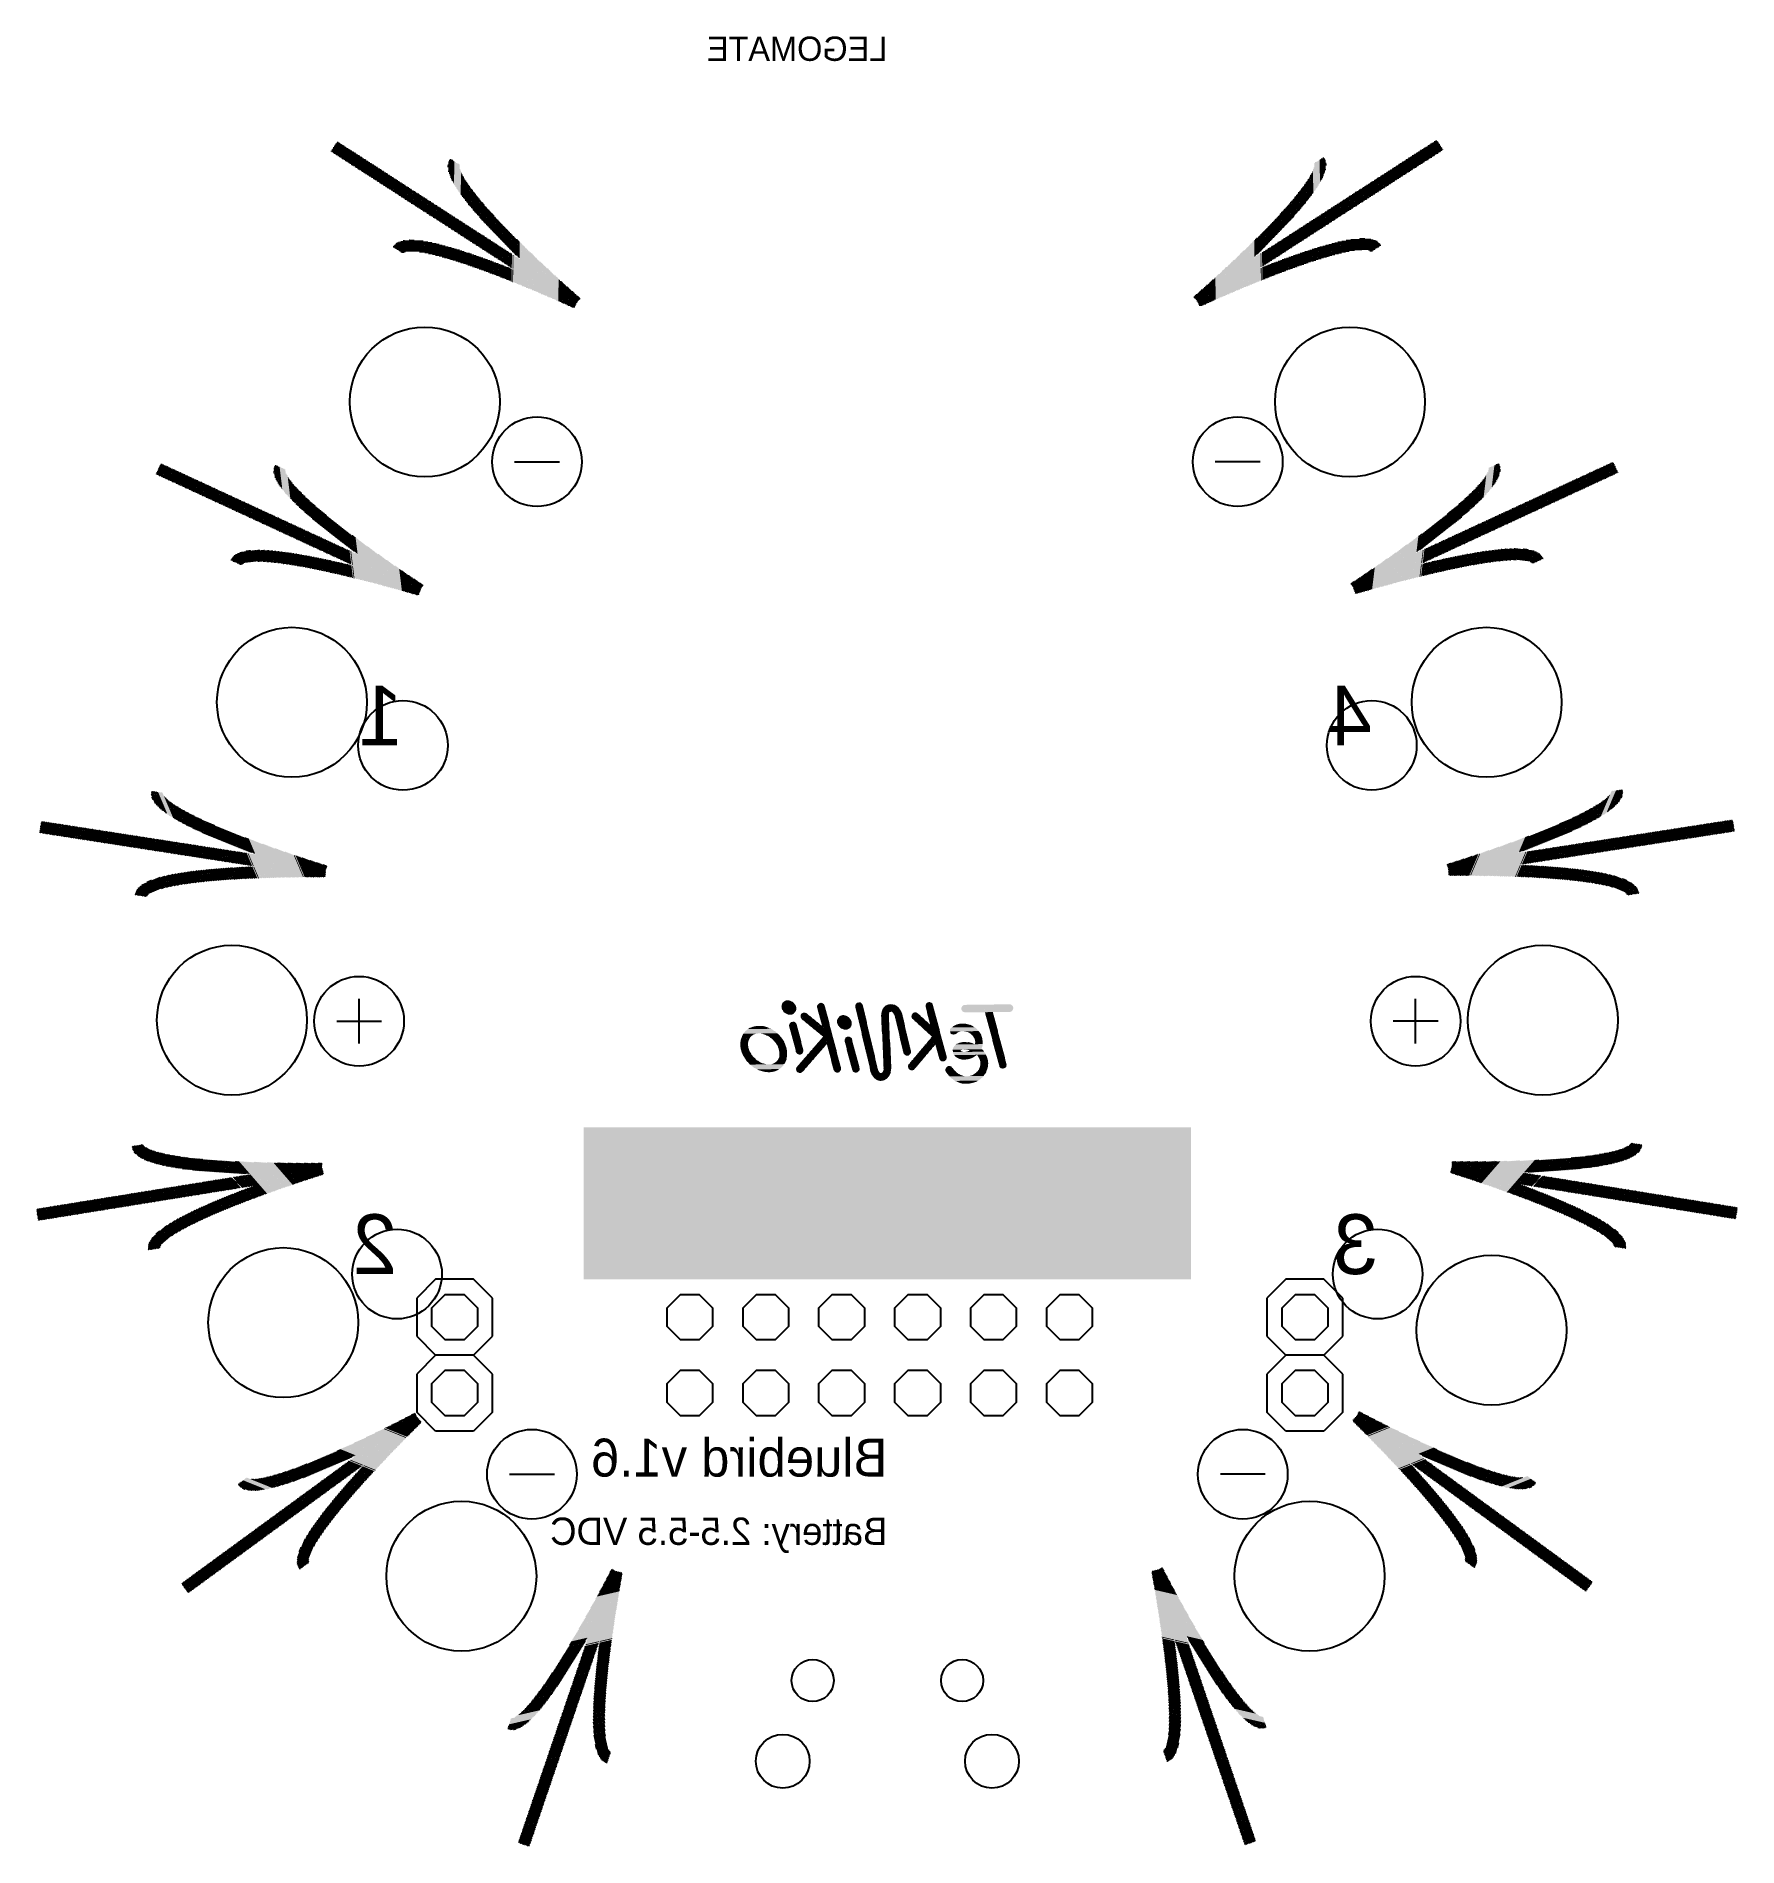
# Model space of a CAD drawing. Extents: x -28.5 to 28.5, y -1.2 to 59.4.
import ezdxf

# ---------------------------------------------------------------- set-up
doc = ezdxf.new("R2010")
doc.units = 0
doc.layers.add('17', color=110, linetype='CONTINUOUS')
doc.layers.add('22', color=253, linetype='CONTINUOUS')

msp = doc.modelspace()

# ---------------------------------------------------------------- texts
at = {"layer": '22', "text_generation_flag": 2}
for s, height, p in [('LEGOMATE', 0.8128, (0, 58.547)), ('1', 2, (-16.206, 35.642)), ('4', 2, (16.206, 35.642)), ('2', 2, (-16.404, 17.952)), ('3', 2, (16.404, 17.952)), ('Bluebird v1.6', 1.27, (0, 11.176)), ('Battery: 2.5-5.5 VDC', 0.9144, (0, 8.89))]:
    msp.add_text(s, height=height, dxfattribs=at).set_placement(p)

# ---------------------------------------------------------------- blocks, each defined once
blk = doc.blocks.new('RECT')
blk.add_solid([(-0.5, -0.5), (0.5, -0.5), (-0.5, 0.5), (0.5, 0.5)])
blk = doc.blocks.new('ROUNDP')
blk.add_circle((0, 0), 0.5)
blk = doc.blocks.new('OCTAGONP')
blk.add_lwpolyline([(-0.5, -0.2071), (-0.5, 0.2071), (-0.2071, 0.5), (0.2071, 0.5), (0.5, 0.2071), (0.5, -0.2071), (0.2071, -0.5), (-0.2071, -0.5)], close=True)

# ---------------------------------------------------------------- linework, layer by layer
at = {"layer": '22'}
for p, q in [((-12.472, 45.134), (-10.972, 45.134)), ((12.472, 45.134), (10.972, 45.134)), ((-17.674, 25.662), (-17.674, 27.162)), ((17.674, 25.662), (17.674, 27.162)), ((-18.424, 26.412), (-16.924, 26.412)), ((18.424, 26.412), (16.924, 26.412)), ((-15.113, 17.78), (-15.748, 17.145)), ((-13.843, 17.78), (-15.113, 17.78)), ((-13.208, 17.145), (-13.843, 17.78)), ((13.335, 17.78), (12.7, 17.145)), ((14.605, 17.78), (13.335, 17.78)), ((15.24, 17.145), (14.605, 17.78)), ((-15.748, 17.145), (-15.748, 15.875)), ((-13.208, 15.875), (-13.208, 17.145)), ((12.7, 17.145), (12.7, 15.875)), ((15.24, 15.875), (15.24, 17.145)), ((-15.748, 15.875), (-15.113, 15.24)), ((-13.843, 15.24), (-13.208, 15.875)), ((12.7, 15.875), (13.335, 15.24)), ((14.605, 15.24), (15.24, 15.875)), ((-15.113, 15.24), (-15.748, 14.605)), ((-13.843, 15.24), (-15.113, 15.24)), ((-13.208, 14.605), (-13.843, 15.24)), ((13.335, 15.24), (12.7, 14.605)), ((14.605, 15.24), (13.335, 15.24)), ((15.24, 14.605), (14.605, 15.24)), ((-15.748, 14.605), (-15.748, 13.335)), ((-13.208, 13.335), (-13.208, 14.605)), ((12.7, 14.605), (12.7, 13.335)), ((15.24, 13.335), (15.24, 14.605)), ((-15.113, 12.7), (-15.748, 13.335)), ((-13.208, 13.335), (-13.843, 12.7)), ((13.335, 12.7), (12.7, 13.335)), ((15.24, 13.335), (14.605, 12.7)), ((-13.843, 12.7), (-15.113, 12.7)), ((14.605, 12.7), (13.335, 12.7)), ((-12.642, 11.254), (-11.142, 11.254)), ((12.642, 11.254), (11.142, 11.254))]:
    msp.add_line(p, q, dxfattribs=at)
for centre in [(-11.722, 45.134), (11.722, 45.134), (-16.206, 35.642), (16.206, 35.642), (-17.674, 26.412), (17.674, 26.412), (-16.404, 17.952), (16.404, 17.952), (-11.892, 11.254), (11.892, 11.254)]:
    msp.add_circle(centre, 1.5, dxfattribs=at)

# ---------------------------------------------------------------- block references
at = {"layer": '17', "xscale": 5.016, "yscale": 5.016}
for p, rotation in [((-15.4767, 47.1335), 332), ((-15.4767, 47.1335), 332), ((15.4767, 47.1335), 208), ((15.4767, 47.1335), 208), ((-19.922, 37.085), 341), ((-19.922, 37.085), 341), ((20.049, 37.085), 199), ((20.049, 37.085), 199), ((21.928, 26.45), 180), ((21.928, 26.45), 180), ((-20.2107, 16.3282), 20), ((-20.2107, 16.3282), 20), ((20.2107, 16.0742), 160), ((20.2107, 16.0742), 160), ((-14.252, 7.8459), 54), ((-14.252, 7.8459), 54), ((14.125, 7.8459), 126), ((14.125, 7.8459), 126)]:
    msp.add_blockref('ROUNDP', p, dxfattribs=dict(at, rotation=rotation))
at = {"layer": '17'}
for name, p, xscale, yscale in [('ROUNDP', (-21.928, 26.45), 5.016, 5.016), ('ROUNDP', (-21.928, 26.45), 5.016, 5.016), ('OCTAGONP', (-14.478, 16.51), 1.524, 1.524), ('OCTAGONP', (-14.478, 16.51), 1.524, 1.524), ('OCTAGONP', (-6.6078, 16.51), 1.524, 1.524), ('OCTAGONP', (-6.6078, 16.51), 1.524, 1.524), ('OCTAGONP', (-4.0678, 16.51), 1.524, 1.524), ('OCTAGONP', (-4.0678, 16.51), 1.524, 1.524), ('OCTAGONP', (-1.5278, 16.51), 1.524, 1.524), ('OCTAGONP', (-1.5278, 16.51), 1.524, 1.524), ('OCTAGONP', (1.0122, 16.51), 1.524, 1.524), ('OCTAGONP', (1.0122, 16.51), 1.524, 1.524), ('OCTAGONP', (3.5522, 16.51), 1.524, 1.524), ('OCTAGONP', (3.5522, 16.51), 1.524, 1.524), ('OCTAGONP', (6.0922, 16.51), 1.524, 1.524), ('OCTAGONP', (6.0922, 16.51), 1.524, 1.524), ('OCTAGONP', (13.97, 16.51), 1.524, 1.524), ('OCTAGONP', (13.97, 16.51), 1.524, 1.524), ('OCTAGONP', (-14.478, 13.97), 1.524, 1.524), ('OCTAGONP', (-14.478, 13.97), 1.524, 1.524), ('OCTAGONP', (-6.6078, 13.97), 1.524, 1.524), ('OCTAGONP', (-6.6078, 13.97), 1.524, 1.524), ('OCTAGONP', (-4.0678, 13.97), 1.524, 1.524), ('OCTAGONP', (-4.0678, 13.97), 1.524, 1.524), ('OCTAGONP', (-1.5278, 13.97), 1.524, 1.524), ('OCTAGONP', (-1.5278, 13.97), 1.524, 1.524), ('OCTAGONP', (1.0122, 13.97), 1.524, 1.524), ('OCTAGONP', (1.0122, 13.97), 1.524, 1.524), ('OCTAGONP', (3.5522, 13.97), 1.524, 1.524), ('OCTAGONP', (3.5522, 13.97), 1.524, 1.524), ('OCTAGONP', (6.0922, 13.97), 1.524, 1.524), ('OCTAGONP', (6.0922, 13.97), 1.524, 1.524), ('OCTAGONP', (13.97, 13.97), 1.524, 1.524), ('OCTAGONP', (13.97, 13.97), 1.524, 1.524), ('ROUNDP', (-2.5, 4.351), 1.408, 1.408), ('ROUNDP', (-2.5, 4.351), 1.408, 1.408), ('ROUNDP', (2.5, 4.351), 1.408, 1.408), ('ROUNDP', (2.5, 4.351), 1.408, 1.408), ('ROUNDP', (-3.5, 1.651), 1.8, 1.8), ('ROUNDP', (-3.5, 1.651), 1.8, 1.8), ('ROUNDP', (3.5, 1.651), 1.8, 1.8), ('ROUNDP', (3.5, 1.651), 1.8, 1.8)]:
    msp.add_blockref(name, p, dxfattribs=dict(at, xscale=xscale, yscale=yscale))
at = {"layer": '22'}
for p, xscale, yscale, rotation in [((-18.48, 55.5856), 0.3048, 0.0254, 89), ((-18.4543, 55.5979), 0.381, 0.0254, 89), ((-18.4289, 55.5974), 0.4318, 0.0254, 89), ((-18.4033, 55.6097), 0.4572, 0.0254, 89), ((-18.3781, 55.5966), 0.4826, 0.0254, 89), ((-18.353, 55.5834), 0.4572, 0.0254, 89), ((-18.3278, 55.5703), 0.4826, 0.0254, 89), ((-18.3028, 55.5444), 0.4826, 0.0254, 89), ((-18.2777, 55.5313), 0.4572, 0.0254, 89), ((-18.2525, 55.5182), 0.4826, 0.0254, 89), ((18.1518, 55.5168), 0.4826, 0.0254, 91), ((18.1767, 55.5427), 0.4826, 0.0254, 91), ((18.2021, 55.5431), 0.4826, 0.0254, 91), ((18.2271, 55.569), 0.4826, 0.0254, 91), ((18.2523, 55.5821), 0.4572, 0.0254, 91), ((18.2774, 55.5952), 0.4826, 0.0254, 91), ((18.3024, 55.6211), 0.4826, 0.0254, 91), ((18.3276, 55.6342), 0.4572, 0.0254, 91), ((18.3527, 55.6474), 0.4826, 0.0254, 91), ((18.3779, 55.6605), 0.4572, 0.0254, 91), ((18.4035, 55.6482), 0.4318, 0.0254, 91), ((18.4289, 55.6487), 0.381, 0.0254, 91), ((18.4546, 55.6364), 0.3048, 0.0254, 91), ((18.4802, 55.6242), 0.2794, 0.0254, 91), ((-18.608, 55.5244), 0.0254, 0.0254, 89), ((-18.5824, 55.5366), 0.1016, 0.0254, 89), ((-18.5568, 55.5489), 0.127, 0.0254, 89), ((-18.5312, 55.5611), 0.2032, 0.0254, 89), ((-18.5056, 55.5734), 0.2794, 0.0254, 89), ((-18.2275, 55.4923), 0.4826, 0.0254, 89), ((-18.2021, 55.4919), 0.4826, 0.0254, 89), ((-18.1772, 55.466), 0.4826, 0.0254, 89), ((-18.152, 55.4529), 0.4572, 0.0254, 89), ((-18.1268, 55.4398), 0.4826, 0.0254, 89), ((-18.1019, 55.4139), 0.4826, 0.0254, 89), ((-18.0767, 55.4008), 0.4572, 0.0254, 89), ((-18.0515, 55.3876), 0.4826, 0.0254, 89), ((-18.0264, 55.3745), 0.4572, 0.0254, 89), ((-18.0012, 55.3613), 0.4826, 0.0254, 89), ((-17.9762, 55.3355), 0.4826, 0.0254, 89), ((-17.9511, 55.3224), 0.4572, 0.0254, 89), ((-17.9259, 55.3092), 0.4826, 0.0254, 89), ((-17.9009, 55.2834), 0.4826, 0.0254, 89), ((-17.8755, 55.2829), 0.4826, 0.0254, 89), ((-17.8506, 55.2571), 0.4826, 0.0254, 89), ((-17.8254, 55.244), 0.4572, 0.0254, 89), ((-17.8002, 55.2308), 0.4826, 0.0254, 89), ((-17.7753, 55.205), 0.4826, 0.0254, 89), ((-17.7501, 55.1918), 0.4572, 0.0254, 89), ((-17.7249, 55.1787), 0.4826, 0.0254, 89), ((-17.7, 55.1529), 0.4826, 0.0254, 89), ((-17.6746, 55.1524), 0.4826, 0.0254, 89), ((-17.6496, 55.1266), 0.4826, 0.0254, 89), ((-17.6245, 55.1134), 0.4572, 0.0254, 89), ((-17.5993, 55.1003), 0.4826, 0.0254, 89), ((-17.5743, 55.0745), 0.4826, 0.0254, 89), ((-17.5492, 55.0613), 0.4572, 0.0254, 89), ((-17.524, 55.0482), 0.4826, 0.0254, 89), ((-17.499, 55.0223), 0.4826, 0.0254, 89), ((-17.4736, 55.0219), 0.4826, 0.0254, 89), ((-17.4487, 54.996), 0.4826, 0.0254, 89), ((-17.4235, 54.9829), 0.4572, 0.0254, 89), ((-17.3983, 54.9698), 0.4826, 0.0254, 89), ((-17.3734, 54.9439), 0.4826, 0.0254, 89), ((-17.3482, 54.9308), 0.4572, 0.0254, 89), ((-17.323, 54.9176), 0.4826, 0.0254, 89), ((-17.2979, 54.9045), 0.4572, 0.0254, 89), ((-17.2727, 54.8914), 0.4826, 0.0254, 89), ((-14.6794, 55.0112), 0.3556, 0.0254, 89), ((-14.6542, 54.9981), 0.4826, 0.0254, 89), ((-14.6291, 54.9849), 0.5588, 0.0254, 89), ((-14.6043, 54.9464), 0.635, 0.0254, 89), ((-14.5796, 54.9079), 0.6604, 0.0254, 89), ((-14.5546, 54.882), 0.7112, 0.0254, 89), ((-14.5297, 54.8562), 0.7112, 0.0254, 89), ((-14.505, 54.8176), 0.7366, 0.0254, 89), ((-14.48, 54.7918), 0.7874, 0.0254, 89), ((-14.455, 54.766), 0.7874, 0.0254, 89), ((-14.4303, 54.7274), 0.8128, 0.0254, 89), ((-14.4054, 54.7016), 0.8636, 0.0254, 89), ((14.3051, 54.6749), 0.9144, 0.0254, 91), ((14.3298, 54.7134), 0.889, 0.0254, 91), ((14.355, 54.7266), 0.8636, 0.0254, 91), ((14.38, 54.7524), 0.8636, 0.0254, 91), ((14.4049, 54.7782), 0.8128, 0.0254, 91), ((14.4296, 54.8168), 0.7874, 0.0254, 91), ((14.4546, 54.8426), 0.7874, 0.0254, 91), ((14.4796, 54.8684), 0.7366, 0.0254, 91), ((14.5043, 54.907), 0.7112, 0.0254, 91), ((14.5292, 54.9328), 0.7112, 0.0254, 91), ((14.5542, 54.9587), 0.6604, 0.0254, 91), ((14.5789, 54.9972), 0.635, 0.0254, 91), ((14.6037, 55.0357), 0.5588, 0.0254, 91), ((14.6288, 55.0489), 0.4826, 0.0254, 91), ((14.654, 55.062), 0.3556, 0.0254, 91), ((14.679, 55.0879), 0.1016, 0.0254, 91), ((17.172, 54.89), 0.4826, 0.0254, 91), ((17.1972, 54.9032), 0.4572, 0.0254, 91), ((17.2223, 54.9163), 0.4826, 0.0254, 91), ((17.2473, 54.9422), 0.4826, 0.0254, 91), ((17.2725, 54.9553), 0.4572, 0.0254, 91), ((17.2976, 54.9684), 0.4826, 0.0254, 91), ((17.3228, 54.9816), 0.4572, 0.0254, 91), ((17.348, 54.9947), 0.4826, 0.0254, 91), ((17.3729, 55.0206), 0.4826, 0.0254, 91), ((17.3981, 55.0337), 0.4572, 0.0254, 91), ((17.4233, 55.0468), 0.4826, 0.0254, 91), ((17.4482, 55.0727), 0.4826, 0.0254, 91), ((17.4736, 55.0731), 0.4826, 0.0254, 91), ((17.4986, 55.099), 0.4826, 0.0254, 91), ((17.5238, 55.1121), 0.4572, 0.0254, 91), ((17.5489, 55.1253), 0.4826, 0.0254, 91), ((17.5739, 55.1511), 0.4826, 0.0254, 91), ((17.5991, 55.1642), 0.4572, 0.0254, 91), ((17.6242, 55.1774), 0.4826, 0.0254, 91), ((17.6492, 55.2032), 0.4826, 0.0254, 91), ((17.6746, 55.2037), 0.4826, 0.0254, 91), ((17.6995, 55.2295), 0.4826, 0.0254, 91), ((17.7247, 55.2426), 0.4572, 0.0254, 91), ((17.7499, 55.2558), 0.4826, 0.0254, 91), ((17.7748, 55.2816), 0.4826, 0.0254, 91), ((17.8, 55.2948), 0.4572, 0.0254, 91), ((17.8252, 55.3079), 0.4826, 0.0254, 91), ((17.8501, 55.3337), 0.4826, 0.0254, 91), ((17.8755, 55.3342), 0.4826, 0.0254, 91), ((17.9005, 55.36), 0.4826, 0.0254, 91), ((17.9257, 55.3732), 0.4572, 0.0254, 91), ((17.9508, 55.3863), 0.4826, 0.0254, 91), ((17.9758, 55.4121), 0.4826, 0.0254, 91), ((18.001, 55.4253), 0.4572, 0.0254, 91), ((18.0261, 55.4384), 0.4826, 0.0254, 91), ((18.0513, 55.4516), 0.4572, 0.0254, 91), ((18.0765, 55.4647), 0.4826, 0.0254, 91), ((18.1014, 55.4906), 0.4826, 0.0254, 91), ((18.1266, 55.5037), 0.4572, 0.0254, 91), ((18.5058, 55.6119), 0.2032, 0.0254, 91), ((18.5314, 55.5997), 0.127, 0.0254, 91), ((18.557, 55.5874), 0.1016, 0.0254, 91), ((18.5826, 55.5752), 0.0254, 0.0254, 91), ((-17.2477, 54.8655), 0.4826, 0.0254, 89), ((-17.2226, 54.8524), 0.4572, 0.0254, 89), ((-17.1974, 54.8392), 0.4826, 0.0254, 89), ((-17.1724, 54.8134), 0.4826, 0.0254, 89), ((-17.147, 54.813), 0.4826, 0.0254, 89), ((-17.1221, 54.7871), 0.4826, 0.0254, 89), ((-17.0969, 54.774), 0.4572, 0.0254, 89), ((-17.0717, 54.7608), 0.4826, 0.0254, 89), ((-17.0468, 54.735), 0.4826, 0.0254, 89), ((-17.0216, 54.7219), 0.4572, 0.0254, 89), ((-16.9964, 54.7087), 0.4826, 0.0254, 89), ((-16.9715, 54.6829), 0.4826, 0.0254, 89), ((-16.9461, 54.6824), 0.4826, 0.0254, 89), ((-16.9211, 54.6566), 0.4826, 0.0254, 89), ((-16.896, 54.6434), 0.4572, 0.0254, 89), ((-16.8708, 54.6303), 0.4826, 0.0254, 89), ((-16.8458, 54.6045), 0.4826, 0.0254, 89), ((-16.8207, 54.5913), 0.4572, 0.0254, 89), ((-16.7955, 54.5782), 0.4826, 0.0254, 89), ((-16.7705, 54.5523), 0.4826, 0.0254, 89), ((-16.7451, 54.5519), 0.4826, 0.0254, 89), ((-16.7202, 54.5261), 0.4826, 0.0254, 89), ((-16.695, 54.5129), 0.4572, 0.0254, 89), ((-16.6698, 54.4998), 0.4826, 0.0254, 89), ((-16.6449, 54.4739), 0.4826, 0.0254, 89), ((-16.6197, 54.4608), 0.4572, 0.0254, 89), ((-16.5945, 54.4477), 0.4826, 0.0254, 89), ((-16.5694, 54.4345), 0.4572, 0.0254, 89), ((-16.5442, 54.4214), 0.4826, 0.0254, 89), ((-16.5192, 54.3955), 0.4826, 0.0254, 89), ((-16.4941, 54.3824), 0.4572, 0.0254, 89), ((-16.4689, 54.3693), 0.4826, 0.0254, 89), ((-16.4439, 54.3434), 0.4826, 0.0254, 89), ((-16.4185, 54.343), 0.4826, 0.0254, 89), ((-16.3936, 54.3171), 0.4826, 0.0254, 89), ((-16.3684, 54.304), 0.4572, 0.0254, 89), ((-16.3432, 54.2908), 0.4826, 0.0254, 89), ((-14.7044, 55.0371), 0.1016, 0.0254, 89), ((-14.3804, 54.6758), 0.8636, 0.0254, 89), ((-14.3552, 54.6626), 0.889, 0.0254, 89), ((-14.3305, 54.6241), 0.9144, 0.0254, 89), ((-14.3067, 54.5347), 0.7874, 0.0254, 89), ((-14.2821, 54.4835), 0.7874, 0.0254, 89), ((-14.2576, 54.4323), 0.7366, 0.0254, 89), ((-14.2329, 54.3937), 0.7112, 0.0254, 89), ((-14.2084, 54.3425), 0.7112, 0.0254, 89), ((-14.1834, 54.3167), 0.7112, 0.0254, 89), ((-14.1587, 54.2781), 0.6858, 0.0254, 89), ((-14.134, 54.2396), 0.6604, 0.0254, 89), ((-14.1093, 54.201), 0.6858, 0.0254, 89), ((14.0591, 54.2133), 0.6604, 0.0254, 91), ((14.0838, 54.2518), 0.6858, 0.0254, 91), ((14.1086, 54.2904), 0.6604, 0.0254, 91), ((14.1333, 54.3289), 0.6858, 0.0254, 91), ((14.158, 54.3675), 0.7112, 0.0254, 91), ((14.183, 54.3933), 0.7112, 0.0254, 91), ((14.2075, 54.4445), 0.7112, 0.0254, 91), ((14.2322, 54.4831), 0.7366, 0.0254, 91), ((14.2567, 54.5343), 0.7874, 0.0254, 91), ((14.2813, 54.5855), 0.7874, 0.0254, 91), ((16.2425, 54.2895), 0.4826, 0.0254, 91), ((16.2677, 54.3027), 0.4572, 0.0254, 91), ((16.2929, 54.3158), 0.4826, 0.0254, 91), ((16.3178, 54.3416), 0.4826, 0.0254, 91), ((16.343, 54.3548), 0.4572, 0.0254, 91), ((16.3682, 54.3679), 0.4826, 0.0254, 91), ((16.3931, 54.3938), 0.4826, 0.0254, 91), ((16.4185, 54.3942), 0.4826, 0.0254, 91), ((16.4435, 54.4201), 0.4826, 0.0254, 91), ((16.4687, 54.4332), 0.4572, 0.0254, 91), ((16.4938, 54.4463), 0.4826, 0.0254, 91), ((16.5188, 54.4722), 0.4826, 0.0254, 91), ((16.544, 54.4853), 0.4572, 0.0254, 91), ((16.5691, 54.4985), 0.4826, 0.0254, 91), ((16.5943, 54.5116), 0.4572, 0.0254, 91), ((16.6195, 54.5247), 0.4826, 0.0254, 91), ((16.6444, 54.5506), 0.4826, 0.0254, 91), ((16.6696, 54.5637), 0.4572, 0.0254, 91), ((16.6948, 54.5769), 0.4826, 0.0254, 91), ((16.7197, 54.6027), 0.4826, 0.0254, 91), ((16.7451, 54.6031), 0.4826, 0.0254, 91), ((16.7701, 54.629), 0.4826, 0.0254, 91), ((16.7953, 54.6421), 0.4572, 0.0254, 91), ((16.8204, 54.6553), 0.4826, 0.0254, 91), ((16.8454, 54.6811), 0.4826, 0.0254, 91), ((16.8706, 54.6942), 0.4572, 0.0254, 91), ((16.8957, 54.7074), 0.4826, 0.0254, 91), ((16.9207, 54.7332), 0.4826, 0.0254, 91), ((16.9461, 54.7337), 0.4826, 0.0254, 91), ((16.971, 54.7595), 0.4826, 0.0254, 91), ((16.9962, 54.7727), 0.4572, 0.0254, 91), ((17.0214, 54.7858), 0.4826, 0.0254, 91), ((17.0463, 54.8116), 0.4826, 0.0254, 91), ((17.0715, 54.8248), 0.4572, 0.0254, 91), ((17.0967, 54.8379), 0.4826, 0.0254, 91), ((17.1216, 54.8638), 0.4826, 0.0254, 91), ((17.147, 54.8642), 0.4826, 0.0254, 91), ((-16.3183, 54.265), 0.4826, 0.0254, 89), ((-16.2931, 54.2519), 0.4572, 0.0254, 89), ((-16.2679, 54.2387), 0.4826, 0.0254, 89), ((-16.243, 54.2129), 0.4826, 0.0254, 89), ((-16.2176, 54.2124), 0.4826, 0.0254, 89), ((-16.1926, 54.1866), 0.4826, 0.0254, 89), ((-16.1674, 54.1735), 0.4572, 0.0254, 89), ((-16.1423, 54.1603), 0.4826, 0.0254, 89), ((-16.1173, 54.1345), 0.4826, 0.0254, 89), ((-16.0921, 54.1213), 0.4572, 0.0254, 89), ((-16.067, 54.1082), 0.4826, 0.0254, 89), ((-16.042, 54.0824), 0.4826, 0.0254, 89), ((-16.0166, 54.0819), 0.4826, 0.0254, 89), ((-15.9917, 54.0561), 0.4826, 0.0254, 89), ((-15.9665, 54.0429), 0.4572, 0.0254, 89), ((-15.9413, 54.0298), 0.4826, 0.0254, 89), ((-15.9164, 54.004), 0.4826, 0.0254, 89), ((-15.8912, 53.9908), 0.4572, 0.0254, 89), ((-15.866, 53.9777), 0.4826, 0.0254, 89), ((-15.8408, 53.9645), 0.4572, 0.0254, 89), ((-15.8157, 53.9514), 0.4826, 0.0254, 89), ((-15.7907, 53.9256), 0.4826, 0.0254, 89), ((-15.7655, 53.9124), 0.4572, 0.0254, 89), ((-15.7404, 53.8993), 0.4826, 0.0254, 89), ((-15.7154, 53.8734), 0.4826, 0.0254, 89), ((-15.69, 53.873), 0.4826, 0.0254, 89), ((-15.6651, 53.8471), 0.4826, 0.0254, 89), ((-15.6399, 53.834), 0.4572, 0.0254, 89), ((-15.6147, 53.8209), 0.4826, 0.0254, 89), ((-15.5898, 53.795), 0.4826, 0.0254, 89), ((-15.5646, 53.7819), 0.4572, 0.0254, 89), ((-15.5394, 53.7687), 0.4826, 0.0254, 89), ((-15.5145, 53.7429), 0.4826, 0.0254, 89), ((-15.4891, 53.7425), 0.4826, 0.0254, 89), ((-15.4641, 53.7166), 0.4826, 0.0254, 89), ((-15.4389, 53.7035), 0.4572, 0.0254, 89), ((-15.4138, 53.6903), 0.4826, 0.0254, 89), ((-14.0845, 54.1625), 0.6604, 0.0254, 89), ((-14.0596, 54.1367), 0.6604, 0.0254, 89), ((-14.0346, 54.1108), 0.6604, 0.0254, 89), ((-14.0101, 54.0596), 0.6604, 0.0254, 89), ((-13.9852, 54.0338), 0.6604, 0.0254, 89), ((-13.9604, 53.9952), 0.635, 0.0254, 89), ((-13.9355, 53.9694), 0.635, 0.0254, 89), ((-13.9105, 53.9435), 0.635, 0.0254, 89), ((-13.8856, 53.9177), 0.635, 0.0254, 89), ((-13.8611, 53.8665), 0.635, 0.0254, 89), ((-13.8361, 53.8406), 0.635, 0.0254, 89), ((-13.8111, 53.8148), 0.635, 0.0254, 89), ((-13.7862, 53.7889), 0.635, 0.0254, 89), ((-13.7615, 53.7504), 0.6096, 0.0254, 89), ((-13.7365, 53.7246), 0.6096, 0.0254, 89), ((-13.7116, 53.6987), 0.6096, 0.0254, 89), ((-13.6866, 53.6729), 0.6096, 0.0254, 89), ((-13.6617, 53.6471), 0.6096, 0.0254, 89), ((13.5868, 53.6208), 0.6096, 0.0254, 91), ((13.6117, 53.6466), 0.6096, 0.0254, 91), ((13.6363, 53.6979), 0.6096, 0.0254, 91), ((13.6612, 53.7237), 0.6096, 0.0254, 91), ((13.6862, 53.7495), 0.6096, 0.0254, 91), ((13.7111, 53.7754), 0.6096, 0.0254, 91), ((13.7361, 53.8012), 0.6096, 0.0254, 91), ((13.7608, 53.8397), 0.635, 0.0254, 91), ((13.7857, 53.8656), 0.635, 0.0254, 91), ((13.8107, 53.8914), 0.635, 0.0254, 91), ((13.8357, 53.9173), 0.635, 0.0254, 91), ((13.8602, 53.9685), 0.635, 0.0254, 91), ((13.8851, 53.9943), 0.635, 0.0254, 91), ((13.9101, 54.0202), 0.635, 0.0254, 91), ((13.935, 54.046), 0.635, 0.0254, 91), ((13.9598, 54.0846), 0.6604, 0.0254, 91), ((13.9847, 54.1104), 0.6604, 0.0254, 91), ((14.0092, 54.1616), 0.6604, 0.0254, 91), ((14.0342, 54.1875), 0.6604, 0.0254, 91), ((15.3131, 53.689), 0.4826, 0.0254, 91), ((15.3382, 53.7022), 0.4572, 0.0254, 91), ((15.3634, 53.7153), 0.4826, 0.0254, 91), ((15.3884, 53.7411), 0.4826, 0.0254, 91), ((15.4135, 53.7543), 0.4572, 0.0254, 91), ((15.4387, 53.7674), 0.4826, 0.0254, 91), ((15.4637, 53.7933), 0.4826, 0.0254, 91), ((15.4891, 53.7937), 0.4826, 0.0254, 91), ((15.514, 53.8195), 0.4826, 0.0254, 91), ((15.5392, 53.8327), 0.4572, 0.0254, 91), ((15.5644, 53.8458), 0.4826, 0.0254, 91), ((15.5893, 53.8717), 0.4826, 0.0254, 91), ((15.6145, 53.8848), 0.4572, 0.0254, 91), ((15.6397, 53.8979), 0.4826, 0.0254, 91), ((15.6646, 53.9238), 0.4826, 0.0254, 91), ((15.69, 53.9242), 0.4826, 0.0254, 91), ((15.715, 53.9501), 0.4826, 0.0254, 91), ((15.7401, 53.9632), 0.4572, 0.0254, 91), ((15.7653, 53.9764), 0.4826, 0.0254, 91), ((15.7903, 54.0022), 0.4826, 0.0254, 91), ((15.8154, 54.0153), 0.4572, 0.0254, 91), ((15.8406, 54.0285), 0.4826, 0.0254, 91), ((15.8658, 54.0416), 0.4572, 0.0254, 91), ((15.891, 54.0548), 0.4826, 0.0254, 91), ((15.9159, 54.0806), 0.4826, 0.0254, 91), ((15.9411, 54.0937), 0.4572, 0.0254, 91), ((15.9663, 54.1069), 0.4826, 0.0254, 91), ((15.9912, 54.1327), 0.4826, 0.0254, 91), ((16.0166, 54.1332), 0.4826, 0.0254, 91), ((16.0416, 54.159), 0.4826, 0.0254, 91), ((16.0667, 54.1721), 0.4572, 0.0254, 91), ((16.0919, 54.1853), 0.4826, 0.0254, 91), ((16.1169, 54.2111), 0.4826, 0.0254, 91), ((16.142, 54.2243), 0.4572, 0.0254, 91), ((16.1672, 54.2374), 0.4826, 0.0254, 91), ((16.1922, 54.2632), 0.4826, 0.0254, 91), ((16.2176, 54.2637), 0.4826, 0.0254, 91), ((-15.3888, 53.6645), 0.4826, 0.0254, 89), ((-15.3636, 53.6514), 0.4572, 0.0254, 89), ((-15.3385, 53.6382), 0.4826, 0.0254, 89), ((-15.3135, 53.6124), 0.4826, 0.0254, 89), ((-15.2881, 53.6119), 0.4826, 0.0254, 89), ((-15.2632, 53.5861), 0.4826, 0.0254, 89), ((-15.238, 53.573), 0.4572, 0.0254, 89), ((-15.2128, 53.5598), 0.4826, 0.0254, 89), ((-15.1879, 53.534), 0.4826, 0.0254, 89), ((-15.1627, 53.5208), 0.4572, 0.0254, 89), ((-15.1375, 53.5077), 0.4826, 0.0254, 89), ((-15.1123, 53.4945), 0.4572, 0.0254, 89), ((-15.0872, 53.4814), 0.4826, 0.0254, 89), ((-15.0622, 53.4556), 0.4826, 0.0254, 89), ((-15.037, 53.4424), 0.4572, 0.0254, 89), ((-15.0119, 53.4293), 0.4826, 0.0254, 89), ((-14.9869, 53.4034), 0.4826, 0.0254, 89), ((-14.9615, 53.403), 0.4826, 0.0254, 89), ((-14.9366, 53.3772), 0.4826, 0.0254, 89), ((-14.9114, 53.364), 0.4572, 0.0254, 89), ((-14.8862, 53.3509), 0.4826, 0.0254, 89), ((-14.8613, 53.325), 0.4826, 0.0254, 89), ((-14.8361, 53.3119), 0.4572, 0.0254, 89), ((-14.8109, 53.2988), 0.4826, 0.0254, 89), ((-14.786, 53.2729), 0.4826, 0.0254, 89), ((-14.7606, 53.2725), 0.4826, 0.0254, 89), ((-14.7356, 53.2466), 0.4826, 0.0254, 89), ((-14.7104, 53.2335), 0.4572, 0.0254, 89), ((-14.6853, 53.2204), 0.4826, 0.0254, 89), ((-14.6603, 53.1945), 0.4826, 0.0254, 89), ((-14.6351, 53.1814), 0.4572, 0.0254, 89), ((-14.61, 53.1682), 0.4826, 0.0254, 89), ((-14.585, 53.1424), 0.4826, 0.0254, 89), ((-14.5596, 53.1419), 0.4826, 0.0254, 89), ((-14.5347, 53.1161), 0.4826, 0.0254, 89), ((-14.5095, 53.103), 0.4572, 0.0254, 89), ((-14.4843, 53.0898), 0.4826, 0.0254, 89), ((-13.6371, 53.5958), 0.6096, 0.0254, 89), ((-13.6122, 53.57), 0.6096, 0.0254, 89), ((-13.5872, 53.5441), 0.6096, 0.0254, 89), ((-13.5623, 53.5183), 0.6096, 0.0254, 89), ((-13.5373, 53.4925), 0.6096, 0.0254, 89), ((-13.5124, 53.4666), 0.6096, 0.0254, 89), ((-13.4874, 53.4408), 0.6096, 0.0254, 89), ((-13.4627, 53.4022), 0.5842, 0.0254, 89), ((-13.4377, 53.3764), 0.5842, 0.0254, 89), ((-13.4128, 53.3506), 0.5842, 0.0254, 89), ((-13.3878, 53.3247), 0.5842, 0.0254, 89), ((-13.3629, 53.2989), 0.5842, 0.0254, 89), ((-13.3379, 53.273), 0.5842, 0.0254, 89), ((-13.313, 53.2472), 0.5842, 0.0254, 89), ((-13.288, 53.2214), 0.5842, 0.0254, 89), ((-13.2631, 53.1955), 0.5842, 0.0254, 89), ((-13.2381, 53.1697), 0.5842, 0.0254, 89), ((-13.2132, 53.1438), 0.5842, 0.0254, 89), ((-13.1882, 53.118), 0.5842, 0.0254, 89), ((-13.1633, 53.0922), 0.5842, 0.0254, 89), ((-13.1385, 53.0536), 0.5588, 0.0254, 89), ((13.0632, 53.0528), 0.5588, 0.0254, 91), ((13.0882, 53.0786), 0.5588, 0.0254, 91), ((13.1131, 53.1044), 0.5588, 0.0254, 91), ((13.1379, 53.143), 0.5842, 0.0254, 91), ((13.1628, 53.1688), 0.5842, 0.0254, 91), ((13.1878, 53.1946), 0.5842, 0.0254, 91), ((13.2127, 53.2205), 0.5842, 0.0254, 91), ((13.2377, 53.2463), 0.5842, 0.0254, 91), ((13.2626, 53.2722), 0.5842, 0.0254, 91), ((13.2876, 53.298), 0.5842, 0.0254, 91), ((13.3125, 53.3238), 0.5842, 0.0254, 91), ((13.3375, 53.3497), 0.5842, 0.0254, 91), ((13.3624, 53.3755), 0.5842, 0.0254, 91), ((13.3874, 53.4014), 0.5842, 0.0254, 91), ((13.4123, 53.4272), 0.5842, 0.0254, 91), ((13.4373, 53.453), 0.5842, 0.0254, 91), ((13.462, 53.4916), 0.6096, 0.0254, 91), ((13.487, 53.5174), 0.6096, 0.0254, 91), ((13.5119, 53.5433), 0.6096, 0.0254, 91), ((13.5369, 53.5691), 0.6096, 0.0254, 91), ((13.5618, 53.5949), 0.6096, 0.0254, 91), ((14.3836, 53.0885), 0.4826, 0.0254, 91), ((14.4088, 53.1016), 0.4572, 0.0254, 91), ((14.434, 53.1148), 0.4826, 0.0254, 91), ((14.4589, 53.1406), 0.4826, 0.0254, 91), ((14.4841, 53.1538), 0.4572, 0.0254, 91), ((14.5093, 53.1669), 0.4826, 0.0254, 91), ((14.5342, 53.1927), 0.4826, 0.0254, 91), ((14.5596, 53.1932), 0.4826, 0.0254, 91), ((14.5846, 53.219), 0.4826, 0.0254, 91), ((14.6097, 53.2322), 0.4572, 0.0254, 91), ((14.6349, 53.2453), 0.4826, 0.0254, 91), ((14.6599, 53.2712), 0.4826, 0.0254, 91), ((14.685, 53.2843), 0.4572, 0.0254, 91), ((14.7102, 53.2974), 0.4826, 0.0254, 91), ((14.7352, 53.3233), 0.4826, 0.0254, 91), ((14.7606, 53.3237), 0.4826, 0.0254, 91), ((14.7855, 53.3496), 0.4826, 0.0254, 91), ((14.8107, 53.3627), 0.4572, 0.0254, 91), ((14.8359, 53.3758), 0.4826, 0.0254, 91), ((14.8608, 53.4017), 0.4826, 0.0254, 91), ((14.886, 53.4148), 0.4572, 0.0254, 91), ((14.9112, 53.428), 0.4826, 0.0254, 91), ((14.9361, 53.4538), 0.4826, 0.0254, 91), ((14.9615, 53.4542), 0.4826, 0.0254, 91), ((14.9865, 53.4801), 0.4826, 0.0254, 91), ((15.0116, 53.4932), 0.4572, 0.0254, 91), ((15.0368, 53.5064), 0.4826, 0.0254, 91), ((15.0618, 53.5322), 0.4826, 0.0254, 91), ((15.0869, 53.5453), 0.4572, 0.0254, 91), ((15.1121, 53.5585), 0.4826, 0.0254, 91), ((15.1373, 53.5716), 0.4572, 0.0254, 91), ((15.1625, 53.5848), 0.4826, 0.0254, 91), ((15.1874, 53.6106), 0.4826, 0.0254, 91), ((15.2126, 53.6238), 0.4572, 0.0254, 91), ((15.2378, 53.6369), 0.4826, 0.0254, 91), ((15.2627, 53.6627), 0.4826, 0.0254, 91), ((15.2881, 53.6632), 0.4826, 0.0254, 91), ((-14.4594, 53.064), 0.4826, 0.0254, 89), ((-14.4342, 53.0508), 0.4572, 0.0254, 89), ((-14.409, 53.0377), 0.4826, 0.0254, 89), ((-14.3838, 53.0246), 0.4572, 0.0254, 89), ((-14.3587, 53.0114), 0.4826, 0.0254, 89), ((-14.3337, 52.9856), 0.4826, 0.0254, 89), ((-14.3085, 52.9724), 0.4572, 0.0254, 89), ((-14.2834, 52.9593), 0.4826, 0.0254, 89), ((-14.2584, 52.9335), 0.4826, 0.0254, 89), ((-14.233, 52.933), 0.4826, 0.0254, 89), ((-14.208, 52.9072), 0.4826, 0.0254, 89), ((-14.1829, 52.894), 0.4572, 0.0254, 89), ((-14.1577, 52.8809), 0.4826, 0.0254, 89), ((-14.1327, 52.8551), 0.4826, 0.0254, 89), ((-14.1076, 52.8419), 0.4572, 0.0254, 89), ((-14.0824, 52.8288), 0.4826, 0.0254, 89), ((-14.0574, 52.8029), 0.4826, 0.0254, 89), ((-14.032, 52.8025), 0.4826, 0.0254, 89), ((-14.0071, 52.7766), 0.4826, 0.0254, 89), ((-13.9819, 52.7635), 0.4572, 0.0254, 89), ((-13.9567, 52.7504), 0.4826, 0.0254, 89), ((-13.9318, 52.7245), 0.4826, 0.0254, 89), ((-13.9066, 52.7114), 0.4572, 0.0254, 89), ((-13.8814, 52.6982), 0.4826, 0.0254, 89), ((-13.8565, 52.6724), 0.4826, 0.0254, 89), ((-13.8311, 52.672), 0.4826, 0.0254, 89), ((-13.8061, 52.6461), 0.4826, 0.0254, 89), ((-13.781, 52.633), 0.4572, 0.0254, 89), ((-13.7558, 52.6198), 0.4826, 0.0254, 89), ((-13.7308, 52.594), 0.4826, 0.0254, 89), ((-13.7057, 52.5809), 0.4572, 0.0254, 89), ((-13.6805, 52.5677), 0.4826, 0.0254, 89), ((-13.6553, 52.5546), 0.4572, 0.0254, 89), ((-13.6301, 52.5414), 0.4826, 0.0254, 89), ((-13.6052, 52.5156), 0.4826, 0.0254, 89), ((-13.58, 52.5025), 0.4572, 0.0254, 89), ((-13.5548, 52.4893), 0.4826, 0.0254, 89), ((-13.1136, 53.0278), 0.5588, 0.0254, 89), ((-13.0886, 53.002), 0.5588, 0.0254, 89), ((-13.0637, 52.9761), 0.5588, 0.0254, 89), ((-13.0387, 52.9503), 0.5588, 0.0254, 89), ((-13.0138, 52.9244), 0.5588, 0.0254, 89), ((-12.9888, 52.8986), 0.5588, 0.0254, 89), ((-12.9639, 52.8728), 0.5588, 0.0254, 89), ((-12.9389, 52.8469), 0.5588, 0.0254, 89), ((-12.914, 52.8211), 0.5588, 0.0254, 89), ((-12.889, 52.7952), 0.5588, 0.0254, 89), ((-12.864, 52.7694), 0.5588, 0.0254, 89), ((-12.8391, 52.7436), 0.5588, 0.0254, 89), ((-12.8141, 52.7177), 0.5588, 0.0254, 89), ((-12.7892, 52.6919), 0.5588, 0.0254, 89), ((-12.7642, 52.666), 0.5588, 0.0254, 89), ((-12.7393, 52.6402), 0.5588, 0.0254, 89), ((-12.7143, 52.6144), 0.5588, 0.0254, 89), ((-12.6894, 52.5885), 0.5588, 0.0254, 89), ((-12.6644, 52.5627), 0.5588, 0.0254, 89), ((-12.6395, 52.5368), 0.5588, 0.0254, 89), ((-12.6145, 52.511), 0.5588, 0.0254, 89), ((-12.5896, 52.4852), 0.5588, 0.0254, 89), ((-12.5646, 52.4593), 0.5588, 0.0254, 89), ((-12.5397, 52.4335), 0.5588, 0.0254, 89), ((12.4644, 52.4326), 0.5588, 0.0254, 91), ((12.4893, 52.4584), 0.5588, 0.0254, 91), ((12.5143, 52.4843), 0.5588, 0.0254, 91), ((12.5392, 52.5101), 0.5588, 0.0254, 91), ((12.5642, 52.536), 0.5588, 0.0254, 91), ((12.5891, 52.5618), 0.5588, 0.0254, 91), ((12.6141, 52.5876), 0.5588, 0.0254, 91), ((12.639, 52.6135), 0.5588, 0.0254, 91), ((12.664, 52.6393), 0.5588, 0.0254, 91), ((12.6889, 52.6652), 0.5588, 0.0254, 91), ((12.7139, 52.691), 0.5588, 0.0254, 91), ((12.7388, 52.7168), 0.5588, 0.0254, 91), ((12.7638, 52.7427), 0.5588, 0.0254, 91), ((12.7887, 52.7685), 0.5588, 0.0254, 91), ((12.8137, 52.7944), 0.5588, 0.0254, 91), ((12.8386, 52.8202), 0.5588, 0.0254, 91), ((12.8636, 52.846), 0.5588, 0.0254, 91), ((12.8886, 52.8719), 0.5588, 0.0254, 91), ((12.9135, 52.8977), 0.5588, 0.0254, 91), ((12.9385, 52.9236), 0.5588, 0.0254, 91), ((12.9634, 52.9494), 0.5588, 0.0254, 91), ((12.9884, 52.9752), 0.5588, 0.0254, 91), ((13.0133, 53.0011), 0.5588, 0.0254, 91), ((13.0383, 53.0269), 0.5588, 0.0254, 91), ((13.4541, 52.488), 0.4826, 0.0254, 91), ((13.4791, 52.5138), 0.4826, 0.0254, 91), ((13.5045, 52.5143), 0.4826, 0.0254, 91), ((13.5294, 52.5401), 0.4826, 0.0254, 91), ((13.5546, 52.5533), 0.4572, 0.0254, 91), ((13.5798, 52.5664), 0.4826, 0.0254, 91), ((13.6047, 52.5922), 0.4826, 0.0254, 91), ((13.6299, 52.6054), 0.4572, 0.0254, 91), ((13.6551, 52.6185), 0.4826, 0.0254, 91), ((13.6803, 52.6317), 0.4572, 0.0254, 91), ((13.7054, 52.6448), 0.4826, 0.0254, 91), ((13.7304, 52.6706), 0.4826, 0.0254, 91), ((13.7556, 52.6838), 0.4572, 0.0254, 91), ((13.7807, 52.6969), 0.4826, 0.0254, 91), ((13.8057, 52.7228), 0.4826, 0.0254, 91), ((13.8311, 52.7232), 0.4826, 0.0254, 91), ((13.856, 52.749), 0.4826, 0.0254, 91), ((13.8812, 52.7622), 0.4572, 0.0254, 91), ((13.9064, 52.7753), 0.4826, 0.0254, 91), ((13.9313, 52.8012), 0.4826, 0.0254, 91), ((13.9565, 52.8143), 0.4572, 0.0254, 91), ((13.9817, 52.8274), 0.4826, 0.0254, 91), ((14.0066, 52.8533), 0.4826, 0.0254, 91), ((14.032, 52.8537), 0.4826, 0.0254, 91), ((14.057, 52.8796), 0.4826, 0.0254, 91), ((14.0822, 52.8927), 0.4572, 0.0254, 91), ((14.1073, 52.9059), 0.4826, 0.0254, 91), ((14.1323, 52.9317), 0.4826, 0.0254, 91), ((14.1575, 52.9448), 0.4572, 0.0254, 91), ((14.1826, 52.958), 0.4826, 0.0254, 91), ((14.2076, 52.9838), 0.4826, 0.0254, 91), ((14.233, 52.9843), 0.4826, 0.0254, 91), ((14.258, 53.0101), 0.4826, 0.0254, 91), ((14.2831, 53.0232), 0.4572, 0.0254, 91), ((14.3083, 53.0364), 0.4826, 0.0254, 91), ((14.3333, 53.0622), 0.4826, 0.0254, 91), ((14.3584, 53.0754), 0.4572, 0.0254, 91), ((-16.53, 52.3253), 0.0508, 0.0254, 89), ((-16.5043, 52.3376), 0.0762, 0.0254, 89), ((-16.4789, 52.3371), 0.127, 0.0254, 89), ((-16.4535, 52.3367), 0.1778, 0.0254, 89), ((-16.4279, 52.3489), 0.2032, 0.0254, 89), ((-16.4025, 52.3485), 0.254, 0.0254, 89), ((-16.3771, 52.348), 0.254, 0.0254, 89), ((-16.3517, 52.3476), 0.3048, 0.0254, 89), ((-16.3266, 52.3345), 0.3302, 0.0254, 89), ((-16.3012, 52.334), 0.3302, 0.0254, 89), ((-16.2758, 52.3336), 0.381, 0.0254, 89), ((-16.2506, 52.3204), 0.4064, 0.0254, 89), ((-16.2252, 52.32), 0.4064, 0.0254, 89), ((-16.1996, 52.3322), 0.4318, 0.0254, 89), ((-16.1742, 52.3318), 0.4318, 0.0254, 89), ((-16.1486, 52.3441), 0.4064, 0.0254, 89), ((-16.1232, 52.3436), 0.4064, 0.0254, 89), ((-16.0976, 52.3559), 0.381, 0.0254, 89), ((-16.0722, 52.3554), 0.381, 0.0254, 89), ((-16.0468, 52.355), 0.381, 0.0254, 89), ((-16.0214, 52.3545), 0.381, 0.0254, 89), ((-15.9958, 52.3668), 0.4064, 0.0254, 89), ((-15.9704, 52.3663), 0.4064, 0.0254, 89), ((-15.945, 52.3659), 0.4064, 0.0254, 89), ((-15.9196, 52.3655), 0.4064, 0.0254, 89), ((-15.8942, 52.365), 0.4064, 0.0254, 89), ((-15.8688, 52.3646), 0.4064, 0.0254, 89), ((-15.8434, 52.3641), 0.4064, 0.0254, 89), ((-15.8182, 52.351), 0.381, 0.0254, 89), ((-15.7928, 52.3505), 0.381, 0.0254, 89), ((-15.7674, 52.3501), 0.381, 0.0254, 89), ((-15.742, 52.3497), 0.381, 0.0254, 89), ((-15.7166, 52.3492), 0.381, 0.0254, 89), ((-15.6912, 52.3488), 0.381, 0.0254, 89), ((-15.6658, 52.3483), 0.381, 0.0254, 89), ((-15.6406, 52.3352), 0.4064, 0.0254, 89), ((-15.6153, 52.3347), 0.4064, 0.0254, 89), ((-15.5899, 52.3343), 0.4064, 0.0254, 89), ((-15.5645, 52.3339), 0.4064, 0.0254, 89), ((-15.5391, 52.3334), 0.4064, 0.0254, 89), ((-15.5139, 52.3203), 0.381, 0.0254, 89), ((-15.4885, 52.3198), 0.381, 0.0254, 89), ((-15.4633, 52.3067), 0.4064, 0.0254, 89), ((-15.4379, 52.3062), 0.4064, 0.0254, 89), ((-15.4125, 52.3058), 0.4064, 0.0254, 89), ((-15.3871, 52.3054), 0.4064, 0.0254, 89), ((-15.362, 52.2922), 0.381, 0.0254, 89), ((-15.3368, 52.2791), 0.4064, 0.0254, 89), ((-15.3114, 52.2786), 0.4064, 0.0254, 89), ((-15.286, 52.2782), 0.4064, 0.0254, 89), ((-15.2606, 52.2777), 0.4064, 0.0254, 89), ((-15.2352, 52.2773), 0.4064, 0.0254, 89), ((-15.2102, 52.2515), 0.4064, 0.0254, 89), ((-15.1848, 52.251), 0.4064, 0.0254, 89), ((-15.1595, 52.2506), 0.4064, 0.0254, 89), ((-15.1341, 52.2501), 0.4064, 0.0254, 89), ((-15.1089, 52.237), 0.4318, 0.0254, 89), ((-15.0837, 52.2239), 0.4064, 0.0254, 89), ((-15.0583, 52.2234), 0.4064, 0.0254, 89), ((-15.0329, 52.223), 0.4064, 0.0254, 89), ((-15.0075, 52.2225), 0.4064, 0.0254, 89), ((-14.9826, 52.1967), 0.4064, 0.0254, 89), ((-14.9572, 52.1962), 0.4064, 0.0254, 89), ((-14.9318, 52.1958), 0.4064, 0.0254, 89), ((-14.9064, 52.1954), 0.4064, 0.0254, 89), ((-14.8814, 52.1695), 0.4064, 0.0254, 89), ((-14.856, 52.1691), 0.4064, 0.0254, 89), ((-14.8306, 52.1686), 0.4064, 0.0254, 89), ((-14.8055, 52.1555), 0.4318, 0.0254, 89), ((-14.7803, 52.1423), 0.4064, 0.0254, 89), ((-14.7549, 52.1419), 0.4064, 0.0254, 89), ((-14.7295, 52.1415), 0.4064, 0.0254, 89), ((-14.7043, 52.1283), 0.4318, 0.0254, 89), ((-14.6791, 52.1152), 0.4064, 0.0254, 89), ((-14.6537, 52.1147), 0.4064, 0.0254, 89), ((-14.6284, 52.1143), 0.4064, 0.0254, 89), ((-14.6032, 52.1011), 0.4318, 0.0254, 89), ((-14.578, 52.088), 0.4064, 0.0254, 89), ((-14.5526, 52.0876), 0.4064, 0.0254, 89), ((-14.5274, 52.0744), 0.4318, 0.0254, 89), ((-14.502, 52.074), 0.4318, 0.0254, 89), ((-14.4769, 52.0608), 0.4064, 0.0254, 89), ((-14.4515, 52.0604), 0.4064, 0.0254, 89), ((-14.4263, 52.0473), 0.4318, 0.0254, 89), ((-14.4011, 52.0341), 0.4064, 0.0254, 89), ((-14.3757, 52.0337), 0.4064, 0.0254, 89), ((-14.3505, 52.0205), 0.4318, 0.0254, 89), ((-14.3251, 52.0201), 0.4318, 0.0254, 89), ((-14.3, 52.0069), 0.4064, 0.0254, 89), ((-14.2748, 51.9938), 0.4318, 0.0254, 89), ((-14.2494, 51.9934), 0.4318, 0.0254, 89), ((-14.2242, 51.9802), 0.4064, 0.0254, 89), ((-14.1988, 51.9798), 0.4064, 0.0254, 89), ((-14.1737, 51.9666), 0.4318, 0.0254, 89), ((-14.1485, 51.9535), 0.4064, 0.0254, 89), ((-14.1231, 51.953), 0.4064, 0.0254, 89), ((-14.0979, 51.9399), 0.4318, 0.0254, 89), ((-14.0727, 51.9268), 0.4064, 0.0254, 89), ((-14.0473, 51.9263), 0.4064, 0.0254, 89), ((-14.0222, 51.9132), 0.4318, 0.0254, 89), ((-13.9968, 51.9127), 0.4318, 0.0254, 89), ((-13.9716, 51.8996), 0.4064, 0.0254, 89), ((-13.9464, 51.8865), 0.4318, 0.0254, 89), ((-13.921, 51.886), 0.4318, 0.0254, 89), ((-13.5299, 52.4635), 0.4826, 0.0254, 89), ((-13.5045, 52.463), 0.4826, 0.0254, 89), ((-13.4795, 52.4372), 0.4826, 0.0254, 89), ((-13.4544, 52.424), 0.4572, 0.0254, 89), ((-13.4292, 52.4109), 0.4826, 0.0254, 89), ((-13.4042, 52.3851), 0.4826, 0.0254, 89), ((-13.3791, 52.3719), 0.4572, 0.0254, 89), ((-13.3539, 52.3588), 0.4826, 0.0254, 89), ((-13.3289, 52.3329), 0.4826, 0.0254, 89), ((-13.3035, 52.3325), 0.4826, 0.0254, 89), ((-13.2786, 52.3067), 0.4826, 0.0254, 89), ((-13.2534, 52.2935), 0.4572, 0.0254, 89), ((-13.2282, 52.2804), 0.4826, 0.0254, 89), ((-13.2033, 52.2545), 0.4826, 0.0254, 89), ((-13.1781, 52.2414), 0.4572, 0.0254, 89), ((-13.1529, 52.2283), 0.4826, 0.0254, 89), ((-13.128, 52.2024), 0.4826, 0.0254, 89), ((-13.1026, 52.202), 0.4826, 0.0254, 89), ((-13.0776, 52.1761), 0.4826, 0.0254, 89), ((-13.0525, 52.163), 0.4572, 0.0254, 89), ((-13.0273, 52.1499), 0.4826, 0.0254, 89), ((-13.0023, 52.124), 0.4826, 0.0254, 89), ((-12.9772, 52.1109), 0.4572, 0.0254, 89), ((-12.952, 52.0977), 0.4826, 0.0254, 89), ((-12.9268, 52.0846), 0.4572, 0.0254, 89), ((-12.9016, 52.0714), 0.4826, 0.0254, 89), ((-12.8767, 52.0456), 0.4826, 0.0254, 89), ((-12.8515, 52.0325), 0.4572, 0.0254, 89), ((-12.8263, 52.0193), 0.4826, 0.0254, 89), ((-12.8014, 51.9935), 0.4826, 0.0254, 89), ((-12.776, 51.993), 0.4826, 0.0254, 89), ((-12.751, 51.9672), 0.4826, 0.0254, 89), ((-12.7259, 51.9541), 0.4572, 0.0254, 89), ((-12.7007, 51.9409), 0.4826, 0.0254, 89), ((-12.6757, 51.9151), 0.4826, 0.0254, 89), ((-12.6506, 51.9019), 0.4572, 0.0254, 89), ((-12.6254, 51.8888), 0.4826, 0.0254, 89), ((-12.6004, 51.863), 0.4826, 0.0254, 89), ((-12.575, 51.8625), 0.4826, 0.0254, 89), ((-12.5147, 52.4076), 0.5588, 0.0254, 89), ((-12.4898, 52.3818), 0.5588, 0.0254, 89), ((-12.4648, 52.356), 0.5588, 0.0254, 89), ((-12.4398, 52.3301), 0.5588, 0.0254, 89), ((-12.4149, 52.3043), 0.5588, 0.0254, 89), ((-12.3895, 52.3038), 0.5588, 0.0254, 89), ((-12.3645, 52.278), 0.5588, 0.0254, 89), ((-12.3396, 52.2522), 0.5588, 0.0254, 89), ((-12.3146, 52.2263), 0.5588, 0.0254, 89), ((-12.2972, 51.7688), 1.4224, 0.0254, 89), ((-12.2721, 51.7556), 1.397, 0.0254, 89), ((-12.2471, 51.7298), 1.397, 0.0254, 89), ((-12.2219, 51.7166), 1.3716, 0.0254, 89), ((-12.197, 51.6908), 1.3716, 0.0254, 89), ((-12.1718, 51.6776), 1.3462, 0.0254, 89), ((-12.1466, 51.6645), 1.3208, 0.0254, 89), ((-12.1217, 51.6387), 1.3208, 0.0254, 89), ((-12.0965, 51.6255), 1.2954, 0.0254, 89), ((-12.0715, 51.5997), 1.2954, 0.0254, 89), ((-12.0464, 51.5865), 1.27, 0.0254, 89), ((-12.0212, 51.5734), 1.2446, 0.0254, 89), ((-11.9962, 51.5476), 1.2446, 0.0254, 89), ((-11.9711, 51.5344), 1.2192, 0.0254, 89), ((-11.9457, 51.534), 1.2192, 0.0254, 89), ((-11.9207, 51.5081), 1.2192, 0.0254, 89), ((11.8452, 51.52), 1.1938, 0.0254, 91), ((11.8701, 51.5458), 1.1938, 0.0254, 91), ((11.8953, 51.5589), 1.2192, 0.0254, 91), ((11.9203, 51.5848), 1.2192, 0.0254, 91), ((11.9457, 51.5852), 1.2192, 0.0254, 91), ((11.9708, 51.5984), 1.2446, 0.0254, 91), ((11.9958, 51.6242), 1.2446, 0.0254, 91), ((12.021, 51.6373), 1.27, 0.0254, 91), ((12.0461, 51.6505), 1.2954, 0.0254, 91), ((12.0711, 51.6763), 1.2954, 0.0254, 91), ((12.0963, 51.6895), 1.3208, 0.0254, 91), ((12.1212, 51.7153), 1.3208, 0.0254, 91), ((12.1464, 51.7284), 1.3462, 0.0254, 91), ((12.1716, 51.7416), 1.3716, 0.0254, 91), ((12.1965, 51.7674), 1.3716, 0.0254, 91), ((12.2217, 51.7806), 1.397, 0.0254, 91), ((12.2467, 51.8064), 1.397, 0.0254, 91), ((12.2718, 51.8195), 1.4224, 0.0254, 91), ((12.2892, 52.2771), 0.5588, 0.0254, 91), ((12.3142, 52.303), 0.5588, 0.0254, 91), ((12.3391, 52.3288), 0.5588, 0.0254, 91), ((12.3641, 52.3546), 0.5588, 0.0254, 91), ((12.3895, 52.3551), 0.5588, 0.0254, 91), ((12.4145, 52.3809), 0.5588, 0.0254, 91), ((12.4394, 52.4068), 0.5588, 0.0254, 91), ((12.4781, 51.6453), 0.9144, 0.0254, 91), ((12.4995, 51.8743), 0.4572, 0.0254, 91), ((12.5284, 51.6716), 0.9144, 0.0254, 91), ((12.5496, 51.9133), 0.4826, 0.0254, 91), ((12.575, 51.9138), 0.4826, 0.0254, 91), ((12.6, 51.9396), 0.4826, 0.0254, 91), ((12.6252, 51.9527), 0.4572, 0.0254, 91), ((12.6503, 51.9659), 0.4826, 0.0254, 91), ((12.6753, 51.9917), 0.4826, 0.0254, 91), ((12.7005, 52.0049), 0.4572, 0.0254, 91), ((12.7256, 52.018), 0.4826, 0.0254, 91), ((12.7506, 52.0438), 0.4826, 0.0254, 91), ((12.776, 52.0443), 0.4826, 0.0254, 91), ((12.8009, 52.0701), 0.4826, 0.0254, 91), ((12.8261, 52.0833), 0.4572, 0.0254, 91), ((12.8513, 52.0964), 0.4826, 0.0254, 91), ((12.8762, 52.1222), 0.4826, 0.0254, 91), ((12.9014, 52.1354), 0.4572, 0.0254, 91), ((12.9266, 52.1485), 0.4826, 0.0254, 91), ((12.9518, 52.1617), 0.4572, 0.0254, 91), ((12.9769, 52.1748), 0.4826, 0.0254, 91), ((13.0019, 52.2007), 0.4826, 0.0254, 91), ((13.0271, 52.2138), 0.4572, 0.0254, 91), ((13.0522, 52.2269), 0.4826, 0.0254, 91), ((13.0772, 52.2528), 0.4826, 0.0254, 91), ((13.1026, 52.2532), 0.4826, 0.0254, 91), ((13.1275, 52.2791), 0.4826, 0.0254, 91), ((13.1527, 52.2922), 0.4572, 0.0254, 91), ((13.1779, 52.3053), 0.4826, 0.0254, 91), ((13.2028, 52.3312), 0.4826, 0.0254, 91), ((13.228, 52.3443), 0.4572, 0.0254, 91), ((13.2532, 52.3575), 0.4826, 0.0254, 91), ((13.2781, 52.3833), 0.4826, 0.0254, 91), ((13.3035, 52.3837), 0.4826, 0.0254, 91), ((13.3285, 52.4096), 0.4826, 0.0254, 91), ((13.3537, 52.4227), 0.4572, 0.0254, 91), ((13.3788, 52.4359), 0.4826, 0.0254, 91), ((13.4038, 52.4617), 0.4826, 0.0254, 91), ((13.429, 52.4748), 0.4572, 0.0254, 91), ((13.8199, 51.9101), 0.4318, 0.0254, 91), ((13.8453, 51.9105), 0.4318, 0.0254, 91), ((13.8704, 51.9237), 0.4064, 0.0254, 91), ((13.8956, 51.9368), 0.4318, 0.0254, 91), ((13.921, 51.9373), 0.4318, 0.0254, 91), ((13.9462, 51.9504), 0.4064, 0.0254, 91), ((13.9714, 51.9635), 0.4318, 0.0254, 91), ((13.9968, 51.964), 0.4318, 0.0254, 91), ((14.0219, 51.9771), 0.4064, 0.0254, 91), ((14.0473, 51.9776), 0.4064, 0.0254, 91), ((14.0725, 51.9907), 0.4318, 0.0254, 91), ((14.0977, 52.0038), 0.4064, 0.0254, 91), ((14.1231, 52.0043), 0.4064, 0.0254, 91), ((14.1483, 52.0174), 0.4318, 0.0254, 91), ((14.1734, 52.0306), 0.4064, 0.0254, 91), ((14.1988, 52.031), 0.4064, 0.0254, 91), ((14.224, 52.0442), 0.4318, 0.0254, 91), ((14.2494, 52.0446), 0.4318, 0.0254, 91), ((14.2746, 52.0577), 0.4064, 0.0254, 91), ((14.2997, 52.0709), 0.4318, 0.0254, 91), ((14.3251, 52.0713), 0.4318, 0.0254, 91), ((14.3503, 52.0845), 0.4064, 0.0254, 91), ((14.3757, 52.0849), 0.4064, 0.0254, 91), ((14.4009, 52.0981), 0.4318, 0.0254, 91), ((14.4261, 52.1112), 0.4064, 0.0254, 91), ((14.4515, 52.1116), 0.4064, 0.0254, 91), ((14.4766, 52.1248), 0.4318, 0.0254, 91), ((14.502, 52.1252), 0.4318, 0.0254, 91), ((14.5272, 52.1384), 0.4064, 0.0254, 91), ((14.5526, 52.1388), 0.4064, 0.0254, 91), ((14.5778, 52.1519), 0.4318, 0.0254, 91), ((14.6029, 52.1651), 0.4064, 0.0254, 91), ((14.6283, 52.1655), 0.4064, 0.0254, 91), ((14.6537, 52.166), 0.4064, 0.0254, 91), ((14.6789, 52.1791), 0.4318, 0.0254, 91), ((14.7041, 52.1923), 0.4064, 0.0254, 91), ((14.7295, 52.1927), 0.4064, 0.0254, 91), ((14.7549, 52.1931), 0.4064, 0.0254, 91), ((14.7801, 52.2063), 0.4318, 0.0254, 91), ((14.8052, 52.2194), 0.4064, 0.0254, 91), ((14.8306, 52.2199), 0.4064, 0.0254, 91), ((14.856, 52.2203), 0.4064, 0.0254, 91), ((14.881, 52.2462), 0.4064, 0.0254, 91), ((14.9064, 52.2466), 0.4064, 0.0254, 91), ((14.9318, 52.247), 0.4064, 0.0254, 91), ((14.9572, 52.2475), 0.4064, 0.0254, 91), ((14.9821, 52.2733), 0.4064, 0.0254, 91), ((15.0075, 52.2738), 0.4064, 0.0254, 91), ((15.0329, 52.2742), 0.4064, 0.0254, 91), ((15.0583, 52.2747), 0.4064, 0.0254, 91), ((15.0835, 52.2878), 0.4318, 0.0254, 91), ((15.1087, 52.3009), 0.4064, 0.0254, 91), ((15.1341, 52.3014), 0.4064, 0.0254, 91), ((15.1594, 52.3018), 0.4064, 0.0254, 91), ((15.1848, 52.3023), 0.4064, 0.0254, 91), ((15.2098, 52.3281), 0.4064, 0.0254, 91), ((15.2352, 52.3285), 0.4064, 0.0254, 91), ((15.2606, 52.329), 0.4064, 0.0254, 91), ((15.286, 52.3294), 0.4064, 0.0254, 91), ((15.3114, 52.3299), 0.4064, 0.0254, 91), ((15.3366, 52.343), 0.381, 0.0254, 91), ((15.3617, 52.3562), 0.4064, 0.0254, 91), ((15.3871, 52.3566), 0.4064, 0.0254, 91), ((15.4125, 52.357), 0.4064, 0.0254, 91), ((15.4379, 52.3575), 0.4064, 0.0254, 91), ((15.4631, 52.3706), 0.381, 0.0254, 91), ((15.4885, 52.3711), 0.381, 0.0254, 91), ((15.5137, 52.3842), 0.4064, 0.0254, 91), ((15.5391, 52.3847), 0.4064, 0.0254, 91), ((15.5645, 52.3851), 0.4064, 0.0254, 91), ((15.5899, 52.3855), 0.4064, 0.0254, 91), ((15.6152, 52.386), 0.4064, 0.0254, 91), ((15.6404, 52.3991), 0.381, 0.0254, 91), ((15.6658, 52.3996), 0.381, 0.0254, 91), ((15.6912, 52.4), 0.381, 0.0254, 91), ((15.7166, 52.4005), 0.381, 0.0254, 91), ((15.742, 52.4009), 0.381, 0.0254, 91), ((15.7674, 52.4013), 0.381, 0.0254, 91), ((15.7928, 52.4018), 0.381, 0.0254, 91), ((15.818, 52.4149), 0.4064, 0.0254, 91), ((15.8434, 52.4154), 0.4064, 0.0254, 91), ((15.8688, 52.4158), 0.4064, 0.0254, 91), ((15.8942, 52.4163), 0.4064, 0.0254, 91), ((15.9196, 52.4167), 0.4064, 0.0254, 91), ((15.945, 52.4171), 0.4064, 0.0254, 91), ((15.9704, 52.4176), 0.4064, 0.0254, 91), ((15.996, 52.4053), 0.381, 0.0254, 91), ((16.0214, 52.4058), 0.381, 0.0254, 91), ((16.0468, 52.4062), 0.381, 0.0254, 91), ((16.0722, 52.4067), 0.381, 0.0254, 91), ((16.0978, 52.3944), 0.4064, 0.0254, 91), ((16.1232, 52.3949), 0.4064, 0.0254, 91), ((16.1488, 52.3826), 0.4318, 0.0254, 91), ((16.1742, 52.383), 0.4318, 0.0254, 91), ((16.1998, 52.3708), 0.4064, 0.0254, 91), ((16.2252, 52.3712), 0.4064, 0.0254, 91), ((16.2504, 52.3844), 0.381, 0.0254, 91), ((16.2758, 52.3848), 0.3302, 0.0254, 91), ((16.3012, 52.3853), 0.3302, 0.0254, 91), ((16.3263, 52.3984), 0.3048, 0.0254, 91), ((16.3517, 52.3988), 0.254, 0.0254, 91), ((16.3771, 52.3993), 0.254, 0.0254, 91), ((16.4025, 52.3997), 0.2032, 0.0254, 91), ((16.4281, 52.3875), 0.1778, 0.0254, 91), ((16.4535, 52.3879), 0.127, 0.0254, 91), ((16.4789, 52.3884), 0.0762, 0.0254, 91), ((16.5046, 52.3761), 0.0508, 0.0254, 91), ((-13.8959, 51.8729), 0.4064, 0.0254, 89), ((-13.8707, 51.8597), 0.4318, 0.0254, 89), ((-13.8453, 51.8593), 0.4318, 0.0254, 89), ((-13.8201, 51.8461), 0.4064, 0.0254, 89), ((-13.7949, 51.833), 0.4318, 0.0254, 89), ((-13.7695, 51.8326), 0.4318, 0.0254, 89), ((-13.7444, 51.8194), 0.4064, 0.0254, 89), ((-13.7192, 51.8063), 0.4318, 0.0254, 89), ((-13.6938, 51.8058), 0.4318, 0.0254, 89), ((-13.6686, 51.7927), 0.4064, 0.0254, 89), ((-13.6434, 51.7795), 0.4318, 0.0254, 89), ((-13.618, 51.7791), 0.4318, 0.0254, 89), ((-13.5929, 51.766), 0.4064, 0.0254, 89), ((-13.5677, 51.7528), 0.4318, 0.0254, 89), ((-13.5423, 51.7524), 0.4318, 0.0254, 89), ((-13.5171, 51.7392), 0.4064, 0.0254, 89), ((-13.492, 51.7261), 0.4318, 0.0254, 89), ((-13.4666, 51.7257), 0.4318, 0.0254, 89), ((-13.4414, 51.7125), 0.4064, 0.0254, 89), ((-13.4162, 51.6994), 0.4318, 0.0254, 89), ((-13.3908, 51.6989), 0.4318, 0.0254, 89), ((-13.3656, 51.6858), 0.4064, 0.0254, 89), ((-13.3405, 51.6726), 0.4318, 0.0254, 89), ((-13.3151, 51.6722), 0.4318, 0.0254, 89), ((-13.2901, 51.6464), 0.4318, 0.0254, 89), ((-13.2647, 51.6459), 0.4318, 0.0254, 89), ((-13.2393, 51.6455), 0.4318, 0.0254, 89), ((-13.2144, 51.6196), 0.4318, 0.0254, 89), ((-13.189, 51.6192), 0.4318, 0.0254, 89), ((-13.1638, 51.6061), 0.4064, 0.0254, 89), ((-13.1386, 51.5929), 0.4318, 0.0254, 89), ((-13.1132, 51.5925), 0.4318, 0.0254, 89), ((-13.0881, 51.5793), 0.4064, 0.0254, 89), ((-13.0629, 51.5662), 0.4318, 0.0254, 89), ((-13.0375, 51.5657), 0.4318, 0.0254, 89), ((-13.0123, 51.5526), 0.4064, 0.0254, 89), ((-12.9871, 51.5395), 0.4318, 0.0254, 89), ((-12.9617, 51.539), 0.4318, 0.0254, 89), ((-12.9368, 51.5132), 0.4318, 0.0254, 89), ((-12.9114, 51.5127), 0.4318, 0.0254, 89), ((-12.886, 51.5123), 0.4318, 0.0254, 89), ((-12.861, 51.4864), 0.4318, 0.0254, 89), ((-12.8356, 51.486), 0.4318, 0.0254, 89), ((-12.8105, 51.4729), 0.4064, 0.0254, 89), ((-12.7853, 51.4597), 0.4318, 0.0254, 89), ((-12.7599, 51.4593), 0.4318, 0.0254, 89), ((-12.7349, 51.4334), 0.4318, 0.0254, 89), ((-12.7095, 51.433), 0.4318, 0.0254, 89), ((-12.6842, 51.4326), 0.4318, 0.0254, 89), ((-12.6592, 51.4067), 0.4318, 0.0254, 89), ((-12.6338, 51.4063), 0.4318, 0.0254, 89), ((-12.6086, 51.3931), 0.4064, 0.0254, 89), ((-12.5835, 51.38), 0.4318, 0.0254, 89), ((-12.5538, 51.6208), 0.9144, 0.0254, 89), ((-12.5331, 51.3537), 0.4318, 0.0254, 89), ((-12.5249, 51.8235), 0.4572, 0.0254, 89), ((-12.5035, 51.5945), 0.9144, 0.0254, 89), ((-12.4783, 51.5814), 0.889, 0.0254, 89), ((-12.4534, 51.5555), 0.889, 0.0254, 89), ((-12.428, 51.5551), 0.889, 0.0254, 89), ((-12.4028, 51.542), 0.8636, 0.0254, 89), ((-12.3776, 51.5288), 0.889, 0.0254, 89), ((-12.3525, 51.5157), 0.8636, 0.0254, 89), ((-12.3275, 51.4898), 0.8636, 0.0254, 89), ((-11.8955, 51.495), 1.1938, 0.0254, 89), ((-11.8706, 51.4692), 1.1938, 0.0254, 89), ((-11.8454, 51.456), 1.1684, 0.0254, 89), ((-11.8202, 51.4429), 1.143, 0.0254, 89), ((-11.7953, 51.417), 1.143, 0.0254, 89), ((-11.7701, 51.4039), 1.1176, 0.0254, 89), ((-11.7452, 51.3781), 1.1176, 0.0254, 89), ((-11.72, 51.3649), 1.0922, 0.0254, 89), ((-11.6948, 51.3518), 1.0668, 0.0254, 89), ((-11.6699, 51.3259), 1.0668, 0.0254, 89), ((-11.6447, 51.3128), 1.0414, 0.0254, 89), ((-11.6195, 51.2996), 1.0668, 0.0254, 89), ((-11.5943, 51.2865), 1.0414, 0.0254, 89), ((-11.5694, 51.2607), 1.0414, 0.0254, 89), ((-11.5442, 51.2475), 1.016, 0.0254, 89), ((-11.519, 51.2344), 0.9906, 0.0254, 89), ((-11.4941, 51.2086), 0.9906, 0.0254, 89), ((-11.4689, 51.1954), 0.9652, 0.0254, 89), ((-11.444, 51.1696), 0.9652, 0.0254, 89), ((-11.4188, 51.1564), 0.9398, 0.0254, 89), ((-11.3936, 51.1433), 0.9144, 0.0254, 89), ((-11.3684, 51.1301), 0.9398, 0.0254, 89), ((-11.3433, 51.117), 0.9144, 0.0254, 89), ((-11.3183, 51.0912), 0.9144, 0.0254, 89), ((-11.2931, 51.078), 0.889, 0.0254, 89), ((-11.268, 51.0649), 0.8636, 0.0254, 89), ((11.1924, 51.0767), 0.8382, 0.0254, 91), ((11.2176, 51.0898), 0.8636, 0.0254, 91), ((11.2426, 51.1157), 0.8636, 0.0254, 91), ((11.2677, 51.1288), 0.889, 0.0254, 91), ((11.2929, 51.142), 0.9144, 0.0254, 91), ((11.3179, 51.1678), 0.9144, 0.0254, 91), ((11.343, 51.1809), 0.9398, 0.0254, 91), ((11.3682, 51.1941), 0.9144, 0.0254, 91), ((11.3934, 51.2072), 0.9398, 0.0254, 91), ((11.4186, 51.2204), 0.9652, 0.0254, 91), ((11.4435, 51.2462), 0.9652, 0.0254, 91), ((11.4687, 51.2594), 0.9906, 0.0254, 91), ((11.4936, 51.2852), 0.9906, 0.0254, 91), ((11.5188, 51.2983), 1.016, 0.0254, 91), ((11.544, 51.3115), 1.0414, 0.0254, 91), ((11.5689, 51.3373), 1.0414, 0.0254, 91), ((11.5941, 51.3505), 1.0668, 0.0254, 91), ((11.6193, 51.3636), 1.0414, 0.0254, 91), ((11.6445, 51.3767), 1.0668, 0.0254, 91), ((11.6694, 51.4026), 1.0668, 0.0254, 91), ((11.6946, 51.4157), 1.0922, 0.0254, 91), ((11.7198, 51.4289), 1.1176, 0.0254, 91), ((11.7447, 51.4547), 1.1176, 0.0254, 91), ((11.7699, 51.4678), 1.143, 0.0254, 91), ((11.7948, 51.4937), 1.143, 0.0254, 91), ((11.82, 51.5068), 1.1684, 0.0254, 91), ((12.3021, 51.5406), 0.8636, 0.0254, 91), ((12.327, 51.5665), 0.8636, 0.0254, 91), ((12.3522, 51.5796), 0.889, 0.0254, 91), ((12.3774, 51.5928), 0.8636, 0.0254, 91), ((12.4026, 51.6059), 0.889, 0.0254, 91), ((12.428, 51.6063), 0.889, 0.0254, 91), ((12.4529, 51.6322), 0.889, 0.0254, 91), ((12.5077, 51.4045), 0.4318, 0.0254, 91), ((12.5581, 51.4308), 0.4318, 0.0254, 91), ((12.5832, 51.4439), 0.4064, 0.0254, 91), ((12.6084, 51.4571), 0.4318, 0.0254, 91), ((12.6338, 51.4575), 0.4318, 0.0254, 91), ((12.6588, 51.4834), 0.4318, 0.0254, 91), ((12.6841, 51.4838), 0.4318, 0.0254, 91), ((12.7095, 51.4842), 0.4318, 0.0254, 91), ((12.7345, 51.5101), 0.4318, 0.0254, 91), ((12.7599, 51.5105), 0.4318, 0.0254, 91), ((12.7851, 51.5237), 0.4064, 0.0254, 91), ((12.8102, 51.5368), 0.4318, 0.0254, 91), ((12.8356, 51.5372), 0.4318, 0.0254, 91), ((12.8606, 51.5631), 0.4318, 0.0254, 91), ((12.886, 51.5635), 0.4318, 0.0254, 91), ((12.9114, 51.564), 0.4318, 0.0254, 91), ((12.9363, 51.5898), 0.4318, 0.0254, 91), ((12.9617, 51.5903), 0.4318, 0.0254, 91), ((12.9869, 51.6034), 0.4064, 0.0254, 91), ((13.0121, 51.6165), 0.4318, 0.0254, 91), ((13.0375, 51.617), 0.4318, 0.0254, 91), ((13.0627, 51.6301), 0.4064, 0.0254, 91), ((13.0878, 51.6433), 0.4318, 0.0254, 91), ((13.1132, 51.6437), 0.4318, 0.0254, 91), ((13.1384, 51.6569), 0.4064, 0.0254, 91), ((13.1636, 51.67), 0.4318, 0.0254, 91), ((13.189, 51.6704), 0.4318, 0.0254, 91), ((13.2139, 51.6963), 0.4318, 0.0254, 91), ((13.2393, 51.6967), 0.4318, 0.0254, 91), ((13.2647, 51.6972), 0.4318, 0.0254, 91), ((13.2897, 51.723), 0.4318, 0.0254, 91), ((13.3151, 51.7234), 0.4318, 0.0254, 91), ((13.3402, 51.7366), 0.4064, 0.0254, 91), ((13.3654, 51.7497), 0.4318, 0.0254, 91), ((13.3908, 51.7502), 0.4318, 0.0254, 91), ((13.416, 51.7633), 0.4064, 0.0254, 91), ((13.4412, 51.7765), 0.4318, 0.0254, 91), ((13.4665, 51.7769), 0.4318, 0.0254, 91), ((13.4917, 51.79), 0.4064, 0.0254, 91), ((13.5169, 51.8032), 0.4318, 0.0254, 91), ((13.5423, 51.8036), 0.4318, 0.0254, 91), ((13.5675, 51.8168), 0.4064, 0.0254, 91), ((13.5926, 51.8299), 0.4318, 0.0254, 91), ((13.618, 51.8303), 0.4318, 0.0254, 91), ((13.6432, 51.8435), 0.4064, 0.0254, 91), ((13.6684, 51.8566), 0.4318, 0.0254, 91), ((13.6938, 51.8571), 0.4318, 0.0254, 91), ((13.719, 51.8702), 0.4064, 0.0254, 91), ((13.7441, 51.8834), 0.4318, 0.0254, 91), ((13.7695, 51.8838), 0.4318, 0.0254, 91), ((13.7947, 51.8969), 0.4064, 0.0254, 91), ((-11.243, 51.039), 0.8636, 0.0254, 89), ((-11.2178, 51.0259), 0.8382, 0.0254, 89), ((-11.1929, 51.0001), 0.8382, 0.0254, 89), ((-11.1677, 50.9869), 0.8128, 0.0254, 89), ((-11.1425, 50.9738), 0.7874, 0.0254, 89), ((-11.1174, 50.9606), 0.8128, 0.0254, 89), ((-11.0922, 50.9475), 0.7874, 0.0254, 89), ((-11.0672, 50.9217), 0.7874, 0.0254, 89), ((-11.042, 50.9085), 0.762, 0.0254, 89), ((-11.0171, 50.8827), 0.762, 0.0254, 89), ((-10.9919, 50.8695), 0.7366, 0.0254, 89), ((-10.9667, 50.8564), 0.7112, 0.0254, 89), ((-10.9418, 50.8306), 0.7112, 0.0254, 89), ((-10.9164, 50.8301), 0.7112, 0.0254, 89), ((-10.8914, 50.8043), 0.7112, 0.0254, 89), ((-10.8663, 50.7911), 0.6858, 0.0254, 89), ((-10.8413, 50.7653), 0.6858, 0.0254, 89), ((-10.8161, 50.7521), 0.6604, 0.0254, 89), ((-10.791, 50.739), 0.635, 0.0254, 89), ((-10.766, 50.7132), 0.635, 0.0254, 89), ((-10.7408, 50.7), 0.6096, 0.0254, 89), ((-10.7157, 50.6869), 0.635, 0.0254, 89), ((-10.6905, 50.6737), 0.6096, 0.0254, 89), ((-10.6655, 50.6479), 0.6096, 0.0254, 89), ((-10.6404, 50.6348), 0.5842, 0.0254, 89), ((-10.6152, 50.6216), 0.5588, 0.0254, 89), ((10.5145, 50.6203), 0.5588, 0.0254, 91), ((10.5397, 50.6334), 0.5334, 0.0254, 91), ((10.5648, 50.6466), 0.5588, 0.0254, 91), ((10.5898, 50.6724), 0.5588, 0.0254, 91), ((10.615, 50.6856), 0.5842, 0.0254, 91), ((10.6401, 50.6987), 0.6096, 0.0254, 91), ((10.6651, 50.7245), 0.6096, 0.0254, 91), ((10.6903, 50.7377), 0.635, 0.0254, 91), ((10.7154, 50.7508), 0.6096, 0.0254, 91), ((10.7406, 50.764), 0.635, 0.0254, 91), ((10.7656, 50.7898), 0.635, 0.0254, 91), ((10.7907, 50.8029), 0.6604, 0.0254, 91), ((10.8159, 50.8161), 0.6858, 0.0254, 91), ((10.8409, 50.8419), 0.6858, 0.0254, 91), ((10.866, 50.8551), 0.7112, 0.0254, 91), ((10.891, 50.8809), 0.7112, 0.0254, 91), ((10.9164, 50.8814), 0.7112, 0.0254, 91), ((10.9413, 50.9072), 0.7112, 0.0254, 91), ((10.9665, 50.9203), 0.7366, 0.0254, 91), ((10.9917, 50.9335), 0.762, 0.0254, 91), ((11.0166, 50.9593), 0.762, 0.0254, 91), ((11.0418, 50.9725), 0.7874, 0.0254, 91), ((11.0668, 50.9983), 0.7874, 0.0254, 91), ((11.092, 51.0114), 0.8128, 0.0254, 91), ((11.1171, 51.0246), 0.7874, 0.0254, 91), ((11.1423, 51.0377), 0.8128, 0.0254, 91), ((11.1675, 51.0509), 0.8382, 0.0254, 91), ((-10.5902, 50.5958), 0.5588, 0.0254, 89), ((-10.5651, 50.5826), 0.5334, 0.0254, 89), ((-10.5399, 50.5695), 0.5588, 0.0254, 89), ((-10.5147, 50.5564), 0.5334, 0.0254, 89), ((-10.4895, 50.5432), 0.508, 0.0254, 89), ((-10.4644, 50.5301), 0.4826, 0.0254, 89), ((-10.4387, 50.5423), 0.4064, 0.0254, 89), ((-10.4131, 50.5546), 0.3302, 0.0254, 89), ((-10.3875, 50.5668), 0.254, 0.0254, 89), ((-10.3617, 50.5918), 0.2032, 0.0254, 89), ((-10.3363, 50.5913), 0.1524, 0.0254, 89), ((-10.3109, 50.5909), 0.1016, 0.0254, 89), ((-10.2855, 50.5905), 0.0508, 0.0254, 89), ((10.2601, 50.6413), 0.0508, 0.0254, 91), ((10.2855, 50.6417), 0.1016, 0.0254, 91), ((10.3109, 50.6421), 0.1524, 0.0254, 91), ((10.3363, 50.6426), 0.2032, 0.0254, 91), ((10.3621, 50.6176), 0.254, 0.0254, 91), ((10.3877, 50.6054), 0.3302, 0.0254, 91), ((10.4133, 50.5931), 0.4064, 0.0254, 91), ((10.439, 50.5809), 0.4826, 0.0254, 91), ((10.4641, 50.594), 0.508, 0.0254, 91), ((10.4893, 50.6072), 0.5334, 0.0254, 91), ((-24.3928, 44.7722), 0.2032, 0.0254, 97), ((-24.3691, 44.7879), 0.2794, 0.0254, 97), ((-24.3455, 44.8036), 0.3048, 0.0254, 97), ((-24.3218, 44.8193), 0.381, 0.0254, 97), ((-24.2966, 44.8224), 0.4318, 0.0254, 97), ((-24.2729, 44.8381), 0.4572, 0.0254, 97), ((-24.2462, 44.8286), 0.4826, 0.0254, 97), ((-24.2194, 44.8191), 0.4572, 0.0254, 97), ((-24.1926, 44.8096), 0.4826, 0.0254, 97), ((-24.1643, 44.7875), 0.4826, 0.0254, 97), ((-24.1376, 44.7779), 0.4572, 0.0254, 97), ((-24.1108, 44.7684), 0.4826, 0.0254, 97), ((-24.0825, 44.7463), 0.4826, 0.0254, 97), ((-24.0573, 44.7494), 0.4826, 0.0254, 97), ((-24.029, 44.7273), 0.4826, 0.0254, 97), ((-24.0022, 44.7178), 0.4572, 0.0254, 97), ((-23.9755, 44.7083), 0.4826, 0.0254, 97), ((-23.9472, 44.6862), 0.4826, 0.0254, 97), ((-23.9204, 44.6767), 0.4572, 0.0254, 97), ((-23.8937, 44.6672), 0.4826, 0.0254, 97), ((-23.8669, 44.6576), 0.4572, 0.0254, 97), ((-23.8401, 44.6481), 0.4826, 0.0254, 97), ((-23.8118, 44.626), 0.4826, 0.0254, 97), ((-23.7851, 44.6165), 0.4572, 0.0254, 97), ((-23.7583, 44.607), 0.4826, 0.0254, 97), ((-20.5303, 44.7858), 0.1016, 0.0254, 97), ((-20.5019, 44.7637), 0.3556, 0.0254, 97), ((-20.4752, 44.7542), 0.4826, 0.0254, 97), ((-20.4484, 44.7447), 0.5588, 0.0254, 97), ((-20.4186, 44.71), 0.635, 0.0254, 97), ((-20.3887, 44.6753), 0.6604, 0.0254, 97), ((-20.3604, 44.6531), 0.7112, 0.0254, 97), ((-20.3321, 44.631), 0.7112, 0.0254, 97), ((-20.3023, 44.5963), 0.7366, 0.0254, 97), ((-20.2739, 44.5742), 0.7874, 0.0254, 97), ((-20.2456, 44.5521), 0.7874, 0.0254, 97), ((-20.2158, 44.5174), 0.8128, 0.0254, 97), ((-20.1875, 44.4952), 0.8636, 0.0254, 97), ((-20.1592, 44.4731), 0.8636, 0.0254, 97), ((-20.1324, 44.4636), 0.889, 0.0254, 97), ((-20.1026, 44.4289), 0.9144, 0.0254, 97), ((20.0772, 44.4797), 0.9144, 0.0254, 83), ((20.107, 44.5144), 0.889, 0.0254, 83), ((20.1338, 44.5239), 0.8636, 0.0254, 83), ((20.1621, 44.546), 0.8636, 0.0254, 83), ((20.1904, 44.5682), 0.8128, 0.0254, 83), ((20.2202, 44.6029), 0.7874, 0.0254, 83), ((20.2485, 44.625), 0.7874, 0.0254, 83), ((20.2769, 44.6471), 0.7366, 0.0254, 83), ((20.3067, 44.6818), 0.7112, 0.0254, 83), ((20.335, 44.7039), 0.7112, 0.0254, 83), ((20.3633, 44.7261), 0.6604, 0.0254, 83), ((20.3932, 44.7608), 0.635, 0.0254, 83), ((20.423, 44.7955), 0.5588, 0.0254, 83), ((20.4498, 44.805), 0.4826, 0.0254, 83), ((20.4765, 44.8145), 0.3556, 0.0254, 83), ((20.5049, 44.8366), 0.1016, 0.0254, 83), ((23.5976, 44.5976), 0.4826, 0.0254, 83), ((23.6243, 44.6071), 0.4572, 0.0254, 83), ((23.6511, 44.6167), 0.4826, 0.0254, 83), ((23.6794, 44.6388), 0.4826, 0.0254, 83), ((23.7046, 44.6357), 0.4826, 0.0254, 83), ((23.7329, 44.6578), 0.4826, 0.0254, 83), ((23.7597, 44.6673), 0.4572, 0.0254, 83), ((23.7864, 44.6768), 0.4826, 0.0254, 83), ((23.8147, 44.6989), 0.4826, 0.0254, 83), ((23.8415, 44.7084), 0.4572, 0.0254, 83), ((23.8683, 44.718), 0.4826, 0.0254, 83), ((23.895, 44.7275), 0.4572, 0.0254, 83), ((23.9218, 44.737), 0.4826, 0.0254, 83), ((23.9501, 44.7591), 0.4826, 0.0254, 83), ((23.9768, 44.7686), 0.4572, 0.0254, 83), ((24.0036, 44.7781), 0.4826, 0.0254, 83), ((24.0319, 44.8002), 0.4826, 0.0254, 83), ((24.0571, 44.7971), 0.4826, 0.0254, 83), ((24.0854, 44.8192), 0.4826, 0.0254, 83), ((24.1122, 44.8287), 0.4572, 0.0254, 83), ((24.1389, 44.8383), 0.4826, 0.0254, 83), ((24.1672, 44.8604), 0.4826, 0.0254, 83), ((24.194, 44.8699), 0.4572, 0.0254, 83), ((24.2208, 44.8794), 0.4826, 0.0254, 83), ((24.2475, 44.8889), 0.4572, 0.0254, 83), ((24.2712, 44.8732), 0.4318, 0.0254, 83), ((24.2964, 44.8701), 0.381, 0.0254, 83), ((24.3201, 44.8544), 0.3048, 0.0254, 83), ((24.3437, 44.8387), 0.2794, 0.0254, 83), ((24.3674, 44.823), 0.2032, 0.0254, 83), ((24.391, 44.8073), 0.127, 0.0254, 83), ((24.4147, 44.7916), 0.1016, 0.0254, 83), ((-24.4638, 44.7251), 0.0254, 0.0254, 97), ((-24.4401, 44.7408), 0.1016, 0.0254, 97), ((-24.4164, 44.7565), 0.127, 0.0254, 97), ((-23.73, 44.5849), 0.4826, 0.0254, 97), ((-23.7048, 44.588), 0.4826, 0.0254, 97), ((-23.6765, 44.5659), 0.4826, 0.0254, 97), ((-23.6497, 44.5563), 0.4572, 0.0254, 97), ((-23.623, 44.5468), 0.4826, 0.0254, 97), ((-23.5947, 44.5247), 0.4826, 0.0254, 97), ((-23.5679, 44.5152), 0.4572, 0.0254, 97), ((-23.5412, 44.5057), 0.4826, 0.0254, 97), ((-23.5129, 44.4836), 0.4826, 0.0254, 97), ((-23.4876, 44.4867), 0.4826, 0.0254, 97), ((-23.4593, 44.4646), 0.4826, 0.0254, 97), ((-23.4326, 44.4551), 0.4572, 0.0254, 97), ((-23.4058, 44.4455), 0.4826, 0.0254, 97), ((-23.3775, 44.4234), 0.4826, 0.0254, 97), ((-23.3508, 44.4139), 0.4572, 0.0254, 97), ((-23.324, 44.4044), 0.4826, 0.0254, 97), ((-23.2957, 44.3823), 0.4826, 0.0254, 97), ((-23.2705, 44.3854), 0.4826, 0.0254, 97), ((-23.2422, 44.3633), 0.4826, 0.0254, 97), ((-23.2154, 44.3538), 0.4572, 0.0254, 97), ((-23.1887, 44.3443), 0.4826, 0.0254, 97), ((-23.1603, 44.3221), 0.4826, 0.0254, 97), ((-23.1336, 44.3126), 0.4572, 0.0254, 97), ((-23.1068, 44.3031), 0.4826, 0.0254, 97), ((-23.0801, 44.2936), 0.4572, 0.0254, 97), ((-23.0533, 44.2841), 0.4826, 0.0254, 97), ((-23.025, 44.262), 0.4826, 0.0254, 97), ((-22.9983, 44.2525), 0.4572, 0.0254, 97), ((-22.9715, 44.243), 0.4826, 0.0254, 97), ((-22.9432, 44.2209), 0.4826, 0.0254, 97), ((-22.918, 44.224), 0.4826, 0.0254, 97), ((-22.8897, 44.2018), 0.4826, 0.0254, 97), ((-22.8629, 44.1923), 0.4572, 0.0254, 97), ((-22.8361, 44.1828), 0.4826, 0.0254, 97), ((-22.8078, 44.1607), 0.4826, 0.0254, 97), ((-22.7811, 44.1512), 0.4572, 0.0254, 97), ((-22.7543, 44.1417), 0.4826, 0.0254, 97), ((-22.726, 44.1196), 0.4826, 0.0254, 97), ((-22.7008, 44.1227), 0.4826, 0.0254, 97), ((-22.6725, 44.1006), 0.4826, 0.0254, 97), ((-22.6457, 44.091), 0.4572, 0.0254, 97), ((-22.619, 44.0815), 0.4826, 0.0254, 97), ((-22.5907, 44.0594), 0.4826, 0.0254, 97), ((-22.5639, 44.0499), 0.4572, 0.0254, 97), ((-22.5372, 44.0404), 0.4826, 0.0254, 97), ((-22.5089, 44.0183), 0.4826, 0.0254, 97), ((-22.4836, 44.0214), 0.4826, 0.0254, 97), ((-22.4553, 43.9993), 0.4826, 0.0254, 97), ((-20.0665, 44.3437), 0.7874, 0.0254, 97), ((-20.0351, 44.2964), 0.7874, 0.0254, 97), ((-20.0037, 44.2491), 0.7366, 0.0254, 97), ((-19.9739, 44.2144), 0.7112, 0.0254, 97), ((-19.9425, 44.1671), 0.7112, 0.0254, 97), ((-19.9142, 44.1449), 0.7112, 0.0254, 97), ((-19.8843, 44.1102), 0.6858, 0.0254, 97), ((-19.8544, 44.0755), 0.6604, 0.0254, 97), ((-19.8246, 44.0408), 0.6858, 0.0254, 97), ((-19.7947, 44.0061), 0.6604, 0.0254, 97), ((-19.7664, 43.9839), 0.6604, 0.0254, 97), ((-19.7381, 43.9618), 0.6604, 0.0254, 97), ((-19.7067, 43.9145), 0.6604, 0.0254, 97), ((19.653, 43.9432), 0.6604, 0.0254, 83), ((19.6813, 43.9653), 0.6604, 0.0254, 83), ((19.7127, 44.0126), 0.6604, 0.0254, 83), ((19.741, 44.0347), 0.6604, 0.0254, 83), ((19.7693, 44.0569), 0.6604, 0.0254, 83), ((19.7992, 44.0916), 0.6858, 0.0254, 83), ((19.829, 44.1263), 0.6604, 0.0254, 83), ((19.8589, 44.161), 0.6858, 0.0254, 83), ((19.8888, 44.1957), 0.7112, 0.0254, 83), ((19.9171, 44.2179), 0.7112, 0.0254, 83), ((19.9485, 44.2652), 0.7112, 0.0254, 83), ((19.9783, 44.2999), 0.7366, 0.0254, 83), ((20.0097, 44.3472), 0.7874, 0.0254, 83), ((20.0411, 44.3945), 0.7874, 0.0254, 83), ((22.2946, 43.9899), 0.4826, 0.0254, 83), ((22.3214, 43.9994), 0.4572, 0.0254, 83), ((22.3481, 44.0089), 0.4826, 0.0254, 83), ((22.3764, 44.031), 0.4826, 0.0254, 83), ((22.4032, 44.0406), 0.4572, 0.0254, 83), ((22.4299, 44.0501), 0.4826, 0.0254, 83), ((22.4582, 44.0722), 0.4826, 0.0254, 83), ((22.4835, 44.0691), 0.4826, 0.0254, 83), ((22.5118, 44.0912), 0.4826, 0.0254, 83), ((22.5385, 44.1007), 0.4572, 0.0254, 83), ((22.5653, 44.1102), 0.4826, 0.0254, 83), ((22.5936, 44.1323), 0.4826, 0.0254, 83), ((22.6203, 44.1418), 0.4572, 0.0254, 83), ((22.6471, 44.1514), 0.4826, 0.0254, 83), ((22.6754, 44.1735), 0.4826, 0.0254, 83), ((22.7006, 44.1704), 0.4826, 0.0254, 83), ((22.7289, 44.1925), 0.4826, 0.0254, 83), ((22.7557, 44.202), 0.4572, 0.0254, 83), ((22.7824, 44.2115), 0.4826, 0.0254, 83), ((22.8108, 44.2336), 0.4826, 0.0254, 83), ((22.8375, 44.2431), 0.4572, 0.0254, 83), ((22.8643, 44.2526), 0.4826, 0.0254, 83), ((22.8926, 44.2748), 0.4826, 0.0254, 83), ((22.9178, 44.2717), 0.4826, 0.0254, 83), ((22.9461, 44.2938), 0.4826, 0.0254, 83), ((22.9729, 44.3033), 0.4572, 0.0254, 83), ((22.9996, 44.3128), 0.4826, 0.0254, 83), ((23.0279, 44.3349), 0.4826, 0.0254, 83), ((23.0547, 44.3444), 0.4572, 0.0254, 83), ((23.0814, 44.3539), 0.4826, 0.0254, 83), ((23.1082, 44.3634), 0.4572, 0.0254, 83), ((23.1349, 44.3729), 0.4826, 0.0254, 83), ((23.1633, 44.3951), 0.4826, 0.0254, 83), ((23.19, 44.4046), 0.4572, 0.0254, 83), ((23.2168, 44.4141), 0.4826, 0.0254, 83), ((23.2451, 44.4362), 0.4826, 0.0254, 83), ((23.2703, 44.4331), 0.4826, 0.0254, 83), ((23.2986, 44.4552), 0.4826, 0.0254, 83), ((23.3254, 44.4647), 0.4572, 0.0254, 83), ((23.3521, 44.4742), 0.4826, 0.0254, 83), ((23.3804, 44.4963), 0.4826, 0.0254, 83), ((23.4072, 44.5059), 0.4572, 0.0254, 83), ((23.4339, 44.5154), 0.4826, 0.0254, 83), ((23.4622, 44.5375), 0.4826, 0.0254, 83), ((23.4875, 44.5344), 0.4826, 0.0254, 83), ((23.5158, 44.5565), 0.4826, 0.0254, 83), ((23.5425, 44.566), 0.4572, 0.0254, 83), ((23.5693, 44.5755), 0.4826, 0.0254, 83), ((24.4384, 44.7759), 0.0254, 0.0254, 83), ((-22.4286, 43.9898), 0.4572, 0.0254, 97), ((-22.4018, 43.9802), 0.4826, 0.0254, 97), ((-22.3735, 43.9581), 0.4826, 0.0254, 97), ((-22.3468, 43.9486), 0.4572, 0.0254, 97), ((-22.32, 43.9391), 0.4826, 0.0254, 97), ((-22.2932, 43.9296), 0.4572, 0.0254, 97), ((-22.2665, 43.9201), 0.4826, 0.0254, 97), ((-22.2382, 43.898), 0.4826, 0.0254, 97), ((-22.2114, 43.8885), 0.4572, 0.0254, 97), ((-22.1847, 43.879), 0.4826, 0.0254, 97), ((-22.1564, 43.8568), 0.4826, 0.0254, 97), ((-22.1312, 43.8599), 0.4826, 0.0254, 97), ((-22.1028, 43.8378), 0.4826, 0.0254, 97), ((-22.0761, 43.8283), 0.4572, 0.0254, 97), ((-22.0493, 43.8188), 0.4826, 0.0254, 97), ((-22.021, 43.7967), 0.4826, 0.0254, 97), ((-21.9943, 43.7872), 0.4572, 0.0254, 97), ((-21.9675, 43.7777), 0.4826, 0.0254, 97), ((-21.9392, 43.7555), 0.4826, 0.0254, 97), ((-21.914, 43.7586), 0.4826, 0.0254, 97), ((-21.8857, 43.7365), 0.4826, 0.0254, 97), ((-21.8589, 43.727), 0.4572, 0.0254, 97), ((-21.8322, 43.7175), 0.4826, 0.0254, 97), ((-21.8039, 43.6954), 0.4826, 0.0254, 97), ((-21.7771, 43.6859), 0.4572, 0.0254, 97), ((-21.7503, 43.6764), 0.4826, 0.0254, 97), ((-21.722, 43.6543), 0.4826, 0.0254, 97), ((-21.6968, 43.6573), 0.4826, 0.0254, 97), ((-21.6685, 43.6352), 0.4826, 0.0254, 97), ((-21.6418, 43.6257), 0.4572, 0.0254, 97), ((-21.615, 43.6162), 0.4826, 0.0254, 97), ((-21.5867, 43.5941), 0.4826, 0.0254, 97), ((-21.5599, 43.5846), 0.4572, 0.0254, 97), ((-21.5332, 43.5751), 0.4826, 0.0254, 97), ((-21.5064, 43.5656), 0.4572, 0.0254, 97), ((-21.4797, 43.5561), 0.4826, 0.0254, 97), ((-21.4514, 43.5339), 0.4826, 0.0254, 97), ((-21.4246, 43.5244), 0.4572, 0.0254, 97), ((-21.3978, 43.5149), 0.4826, 0.0254, 97), ((-21.3695, 43.4928), 0.4826, 0.0254, 97), ((-21.3443, 43.4959), 0.4826, 0.0254, 97), ((-21.316, 43.4738), 0.4826, 0.0254, 97), ((-21.2893, 43.4643), 0.4572, 0.0254, 97), ((-21.2625, 43.4548), 0.4826, 0.0254, 97), ((-21.2342, 43.4327), 0.4826, 0.0254, 97), ((-21.2074, 43.4231), 0.4572, 0.0254, 97), ((-21.1807, 43.4136), 0.4826, 0.0254, 97), ((-21.1524, 43.3915), 0.4826, 0.0254, 97), ((-21.1272, 43.3946), 0.4826, 0.0254, 97), ((-19.6784, 43.8924), 0.6604, 0.0254, 97), ((-19.6486, 43.8577), 0.635, 0.0254, 97), ((-19.6203, 43.8355), 0.635, 0.0254, 97), ((-19.592, 43.8134), 0.635, 0.0254, 97), ((-19.5636, 43.7913), 0.635, 0.0254, 97), ((-19.5322, 43.744), 0.635, 0.0254, 97), ((-19.5039, 43.7219), 0.635, 0.0254, 97), ((-19.4756, 43.6998), 0.635, 0.0254, 97), ((-19.4473, 43.6776), 0.635, 0.0254, 97), ((-19.4175, 43.6429), 0.6096, 0.0254, 97), ((-19.3892, 43.6208), 0.6096, 0.0254, 97), ((-19.3609, 43.5987), 0.6096, 0.0254, 97), ((-19.3326, 43.5766), 0.6096, 0.0254, 97), ((-19.3042, 43.5545), 0.6096, 0.0254, 97), ((-19.2728, 43.5071), 0.6096, 0.0254, 97), ((-19.2445, 43.485), 0.6096, 0.0254, 97), ((-19.2162, 43.4629), 0.6096, 0.0254, 97), ((-19.1879, 43.4408), 0.6096, 0.0254, 97), ((-19.1596, 43.4187), 0.6096, 0.0254, 97), ((-19.1313, 43.3966), 0.6096, 0.0254, 97), ((-19.103, 43.3744), 0.6096, 0.0254, 97), ((-19.0732, 43.3397), 0.5842, 0.0254, 97), ((18.9911, 43.3463), 0.5842, 0.0254, 83), ((19.0195, 43.3684), 0.5842, 0.0254, 83), ((19.0478, 43.3905), 0.5842, 0.0254, 83), ((19.0776, 43.4252), 0.6096, 0.0254, 83), ((19.1059, 43.4474), 0.6096, 0.0254, 83), ((19.1342, 43.4695), 0.6096, 0.0254, 83), ((19.1625, 43.4916), 0.6096, 0.0254, 83), ((19.1908, 43.5137), 0.6096, 0.0254, 83), ((19.2191, 43.5358), 0.6096, 0.0254, 83), ((19.2474, 43.5579), 0.6096, 0.0254, 83), ((19.2788, 43.6053), 0.6096, 0.0254, 83), ((19.3072, 43.6274), 0.6096, 0.0254, 83), ((19.3355, 43.6495), 0.6096, 0.0254, 83), ((19.3638, 43.6716), 0.6096, 0.0254, 83), ((19.3921, 43.6937), 0.6096, 0.0254, 83), ((19.4219, 43.7284), 0.635, 0.0254, 83), ((19.4502, 43.7506), 0.635, 0.0254, 83), ((19.4785, 43.7727), 0.635, 0.0254, 83), ((19.5068, 43.7948), 0.635, 0.0254, 83), ((19.5382, 43.8421), 0.635, 0.0254, 83), ((19.5666, 43.8642), 0.635, 0.0254, 83), ((19.5949, 43.8863), 0.635, 0.0254, 83), ((19.6232, 43.9085), 0.635, 0.0254, 83), ((20.9916, 43.3822), 0.4826, 0.0254, 83), ((21.0199, 43.4043), 0.4826, 0.0254, 83), ((21.0467, 43.4138), 0.4572, 0.0254, 83), ((21.0735, 43.4233), 0.4826, 0.0254, 83), ((21.1018, 43.4454), 0.4826, 0.0254, 83), ((21.127, 43.4423), 0.4826, 0.0254, 83), ((21.1553, 43.4644), 0.4826, 0.0254, 83), ((21.182, 43.4739), 0.4572, 0.0254, 83), ((21.2088, 43.4835), 0.4826, 0.0254, 83), ((21.2371, 43.5056), 0.4826, 0.0254, 83), ((21.2639, 43.5151), 0.4572, 0.0254, 83), ((21.2906, 43.5246), 0.4826, 0.0254, 83), ((21.3189, 43.5467), 0.4826, 0.0254, 83), ((21.3441, 43.5436), 0.4826, 0.0254, 83), ((21.3724, 43.5657), 0.4826, 0.0254, 83), ((21.3992, 43.5752), 0.4572, 0.0254, 83), ((21.426, 43.5847), 0.4826, 0.0254, 83), ((21.4543, 43.6069), 0.4826, 0.0254, 83), ((21.481, 43.6164), 0.4572, 0.0254, 83), ((21.5078, 43.6259), 0.4826, 0.0254, 83), ((21.5345, 43.6354), 0.4572, 0.0254, 83), ((21.5613, 43.6449), 0.4826, 0.0254, 83), ((21.5896, 43.667), 0.4826, 0.0254, 83), ((21.6164, 43.6765), 0.4572, 0.0254, 83), ((21.6431, 43.686), 0.4826, 0.0254, 83), ((21.6714, 43.7081), 0.4826, 0.0254, 83), ((21.6966, 43.7051), 0.4826, 0.0254, 83), ((21.7249, 43.7272), 0.4826, 0.0254, 83), ((21.7517, 43.7367), 0.4572, 0.0254, 83), ((21.7784, 43.7462), 0.4826, 0.0254, 83), ((21.8068, 43.7683), 0.4826, 0.0254, 83), ((21.8335, 43.7778), 0.4572, 0.0254, 83), ((21.8603, 43.7873), 0.4826, 0.0254, 83), ((21.8886, 43.8094), 0.4826, 0.0254, 83), ((21.9138, 43.8063), 0.4826, 0.0254, 83), ((21.9421, 43.8285), 0.4826, 0.0254, 83), ((21.9689, 43.838), 0.4572, 0.0254, 83), ((21.9956, 43.8475), 0.4826, 0.0254, 83), ((22.0239, 43.8696), 0.4826, 0.0254, 83), ((22.0507, 43.8791), 0.4572, 0.0254, 83), ((22.0774, 43.8886), 0.4826, 0.0254, 83), ((22.1058, 43.9107), 0.4826, 0.0254, 83), ((22.131, 43.9076), 0.4826, 0.0254, 83), ((22.1593, 43.9298), 0.4826, 0.0254, 83), ((22.186, 43.9393), 0.4572, 0.0254, 83), ((22.2128, 43.9488), 0.4826, 0.0254, 83), ((22.2411, 43.9709), 0.4826, 0.0254, 83), ((22.2678, 43.9804), 0.4572, 0.0254, 83), ((-21.0989, 43.3725), 0.4826, 0.0254, 97), ((-21.0721, 43.363), 0.4572, 0.0254, 97), ((-21.0453, 43.3535), 0.4826, 0.0254, 97), ((-21.017, 43.3314), 0.4826, 0.0254, 97), ((-20.9903, 43.3219), 0.4572, 0.0254, 97), ((-20.9635, 43.3123), 0.4826, 0.0254, 97), ((-20.9352, 43.2902), 0.4826, 0.0254, 97), ((-20.91, 43.2933), 0.4826, 0.0254, 97), ((-20.8817, 43.2712), 0.4826, 0.0254, 97), ((-20.8549, 43.2617), 0.4572, 0.0254, 97), ((-20.8282, 43.2522), 0.4826, 0.0254, 97), ((-20.7999, 43.2301), 0.4826, 0.0254, 97), ((-20.7731, 43.2206), 0.4572, 0.0254, 97), ((-20.7463, 43.2111), 0.4826, 0.0254, 97), ((-20.7196, 43.2015), 0.4572, 0.0254, 97), ((-20.6928, 43.192), 0.4826, 0.0254, 97), ((-20.6645, 43.1699), 0.4826, 0.0254, 97), ((-20.6378, 43.1604), 0.4572, 0.0254, 97), ((-20.611, 43.1509), 0.4826, 0.0254, 97), ((-20.5827, 43.1288), 0.4826, 0.0254, 97), ((-20.5575, 43.1319), 0.4826, 0.0254, 97), ((-20.5292, 43.1098), 0.4826, 0.0254, 97), ((-20.5024, 43.1003), 0.4572, 0.0254, 97), ((-20.4757, 43.0907), 0.4826, 0.0254, 97), ((-20.4474, 43.0686), 0.4826, 0.0254, 97), ((-20.4206, 43.0591), 0.4572, 0.0254, 97), ((-20.3938, 43.0496), 0.4826, 0.0254, 97), ((-20.3655, 43.0275), 0.4826, 0.0254, 97), ((-20.3403, 43.0306), 0.4826, 0.0254, 97), ((-20.312, 43.0085), 0.4826, 0.0254, 97), ((-20.2853, 42.999), 0.4572, 0.0254, 97), ((-20.2585, 42.9895), 0.4826, 0.0254, 97), ((-20.2302, 42.9673), 0.4826, 0.0254, 97), ((-20.2034, 42.9578), 0.4572, 0.0254, 97), ((-20.1767, 42.9483), 0.4826, 0.0254, 97), ((-20.1484, 42.9262), 0.4826, 0.0254, 97), ((-20.1232, 42.9293), 0.4826, 0.0254, 97), ((-20.0949, 42.9072), 0.4826, 0.0254, 97), ((-20.0681, 42.8977), 0.4572, 0.0254, 97), ((-20.0413, 42.8882), 0.4826, 0.0254, 97), ((-20.013, 42.8661), 0.4826, 0.0254, 97), ((-19.9863, 42.8565), 0.4572, 0.0254, 97), ((-19.9595, 42.847), 0.4826, 0.0254, 97), ((-19.9328, 42.8375), 0.4572, 0.0254, 97), ((-19.906, 42.828), 0.4826, 0.0254, 97), ((-19.8777, 42.8059), 0.4826, 0.0254, 97), ((-19.8509, 42.7964), 0.4572, 0.0254, 97), ((-19.8242, 42.7869), 0.4826, 0.0254, 97), ((-19.0449, 43.3176), 0.5842, 0.0254, 97), ((-19.0165, 43.2955), 0.5842, 0.0254, 97), ((-18.9882, 43.2734), 0.5842, 0.0254, 97), ((-18.9599, 43.2513), 0.5842, 0.0254, 97), ((-18.9316, 43.2292), 0.5842, 0.0254, 97), ((-18.9033, 43.207), 0.5842, 0.0254, 97), ((-18.875, 43.1849), 0.5842, 0.0254, 97), ((-18.8467, 43.1628), 0.5842, 0.0254, 97), ((-18.8184, 43.1407), 0.5842, 0.0254, 97), ((-18.7901, 43.1186), 0.5842, 0.0254, 97), ((-18.7618, 43.0965), 0.5842, 0.0254, 97), ((-18.7335, 43.0743), 0.5842, 0.0254, 97), ((-18.7036, 43.0396), 0.5588, 0.0254, 97), ((-18.6753, 43.0175), 0.5588, 0.0254, 97), ((-18.647, 42.9954), 0.5588, 0.0254, 97), ((-18.6187, 42.9733), 0.5588, 0.0254, 97), ((-18.5904, 42.9512), 0.5588, 0.0254, 97), ((-18.5621, 42.929), 0.5588, 0.0254, 97), ((-18.5338, 42.9069), 0.5588, 0.0254, 97), ((-18.5055, 42.8848), 0.5588, 0.0254, 97), ((-18.4772, 42.8627), 0.5588, 0.0254, 97), ((-18.4489, 42.8406), 0.5588, 0.0254, 97), ((-18.4206, 42.8185), 0.5588, 0.0254, 97), ((-18.3923, 42.7964), 0.5588, 0.0254, 97), ((-18.364, 42.7742), 0.5588, 0.0254, 97), ((-18.3356, 42.7521), 0.5588, 0.0254, 97), ((18.2253, 42.7366), 0.5588, 0.0254, 83), ((18.2536, 42.7587), 0.5588, 0.0254, 83), ((18.2819, 42.7808), 0.5588, 0.0254, 83), ((18.3102, 42.8029), 0.5588, 0.0254, 83), ((18.3386, 42.825), 0.5588, 0.0254, 83), ((18.3669, 42.8472), 0.5588, 0.0254, 83), ((18.3952, 42.8693), 0.5588, 0.0254, 83), ((18.4235, 42.8914), 0.5588, 0.0254, 83), ((18.4518, 42.9135), 0.5588, 0.0254, 83), ((18.4801, 42.9356), 0.5588, 0.0254, 83), ((18.5084, 42.9577), 0.5588, 0.0254, 83), ((18.5367, 42.9798), 0.5588, 0.0254, 83), ((18.565, 43.002), 0.5588, 0.0254, 83), ((18.5933, 43.0241), 0.5588, 0.0254, 83), ((18.6216, 43.0462), 0.5588, 0.0254, 83), ((18.6499, 43.0683), 0.5588, 0.0254, 83), ((18.6782, 43.0904), 0.5588, 0.0254, 83), ((18.7081, 43.1251), 0.5842, 0.0254, 83), ((18.7364, 43.1473), 0.5842, 0.0254, 83), ((18.7647, 43.1694), 0.5842, 0.0254, 83), ((18.793, 43.1915), 0.5842, 0.0254, 83), ((18.8213, 43.2136), 0.5842, 0.0254, 83), ((18.8496, 43.2357), 0.5842, 0.0254, 83), ((18.8779, 43.2578), 0.5842, 0.0254, 83), ((18.9062, 43.2799), 0.5842, 0.0254, 83), ((18.9345, 43.3021), 0.5842, 0.0254, 83), ((18.9628, 43.3242), 0.5842, 0.0254, 83), ((19.6634, 42.7775), 0.4826, 0.0254, 83), ((19.6902, 42.787), 0.4572, 0.0254, 83), ((19.717, 42.7965), 0.4826, 0.0254, 83), ((19.7453, 42.8187), 0.4826, 0.0254, 83), ((19.7705, 42.8156), 0.4826, 0.0254, 83), ((19.7988, 42.8377), 0.4826, 0.0254, 83), ((19.8255, 42.8472), 0.4572, 0.0254, 83), ((19.8523, 42.8567), 0.4826, 0.0254, 83), ((19.8806, 42.8788), 0.4826, 0.0254, 83), ((19.9074, 42.8883), 0.4572, 0.0254, 83), ((19.9341, 42.8978), 0.4826, 0.0254, 83), ((19.9609, 42.9073), 0.4572, 0.0254, 83), ((19.9876, 42.9169), 0.4826, 0.0254, 83), ((20.0159, 42.939), 0.4826, 0.0254, 83), ((20.0427, 42.9485), 0.4572, 0.0254, 83), ((20.0695, 42.958), 0.4826, 0.0254, 83), ((20.0978, 42.9801), 0.4826, 0.0254, 83), ((20.123, 42.977), 0.4826, 0.0254, 83), ((20.1513, 42.9991), 0.4826, 0.0254, 83), ((20.178, 43.0086), 0.4572, 0.0254, 83), ((20.2048, 43.0181), 0.4826, 0.0254, 83), ((20.2331, 43.0403), 0.4826, 0.0254, 83), ((20.2599, 43.0498), 0.4572, 0.0254, 83), ((20.2866, 43.0593), 0.4826, 0.0254, 83), ((20.3149, 43.0814), 0.4826, 0.0254, 83), ((20.3401, 43.0783), 0.4826, 0.0254, 83), ((20.3684, 43.1004), 0.4826, 0.0254, 83), ((20.3952, 43.1099), 0.4572, 0.0254, 83), ((20.422, 43.1194), 0.4826, 0.0254, 83), ((20.4503, 43.1416), 0.4826, 0.0254, 83), ((20.477, 43.1511), 0.4572, 0.0254, 83), ((20.5038, 43.1606), 0.4826, 0.0254, 83), ((20.5321, 43.1827), 0.4826, 0.0254, 83), ((20.5573, 43.1796), 0.4826, 0.0254, 83), ((20.5856, 43.2017), 0.4826, 0.0254, 83), ((20.6124, 43.2112), 0.4572, 0.0254, 83), ((20.6391, 43.2207), 0.4826, 0.0254, 83), ((20.6674, 43.2428), 0.4826, 0.0254, 83), ((20.6942, 43.2523), 0.4572, 0.0254, 83), ((20.7209, 43.2619), 0.4826, 0.0254, 83), ((20.7477, 43.2714), 0.4572, 0.0254, 83), ((20.7745, 43.2809), 0.4826, 0.0254, 83), ((20.8028, 43.303), 0.4826, 0.0254, 83), ((20.8295, 43.3125), 0.4572, 0.0254, 83), ((20.8563, 43.322), 0.4826, 0.0254, 83), ((20.8846, 43.3441), 0.4826, 0.0254, 83), ((20.9098, 43.341), 0.4826, 0.0254, 83), ((20.9381, 43.3631), 0.4826, 0.0254, 83), ((20.9649, 43.3727), 0.4572, 0.0254, 83), ((-19.7959, 42.7648), 0.4826, 0.0254, 97), ((-19.7707, 42.7679), 0.4826, 0.0254, 97), ((-19.7424, 42.7457), 0.4826, 0.0254, 97), ((-19.7156, 42.7362), 0.4572, 0.0254, 97), ((-19.6888, 42.7267), 0.4826, 0.0254, 97), ((-19.6605, 42.7046), 0.4826, 0.0254, 97), ((-19.6338, 42.6951), 0.4572, 0.0254, 97), ((-19.607, 42.6856), 0.4826, 0.0254, 97), ((-19.5787, 42.6635), 0.4826, 0.0254, 97), ((-19.5535, 42.6666), 0.4826, 0.0254, 97), ((-19.5252, 42.6445), 0.4826, 0.0254, 97), ((-19.4984, 42.6349), 0.4572, 0.0254, 97), ((-19.4717, 42.6254), 0.4826, 0.0254, 97), ((-19.4434, 42.6033), 0.4826, 0.0254, 97), ((-19.4166, 42.5938), 0.4572, 0.0254, 97), ((-19.3899, 42.5843), 0.4826, 0.0254, 97), ((-19.3616, 42.5622), 0.4826, 0.0254, 97), ((-19.3363, 42.5653), 0.4826, 0.0254, 97), ((-19.308, 42.5432), 0.4826, 0.0254, 97), ((-19.2813, 42.5337), 0.4572, 0.0254, 97), ((-19.2545, 42.5241), 0.4826, 0.0254, 97), ((-19.2262, 42.502), 0.4826, 0.0254, 97), ((-19.1995, 42.4925), 0.4572, 0.0254, 97), ((-19.1727, 42.483), 0.4826, 0.0254, 97), ((-19.1459, 42.4735), 0.4572, 0.0254, 97), ((-19.1192, 42.464), 0.4826, 0.0254, 97), ((-19.0909, 42.4419), 0.4826, 0.0254, 97), ((-19.0641, 42.4324), 0.4572, 0.0254, 97), ((-19.0373, 42.4229), 0.4826, 0.0254, 97), ((-19.009, 42.4007), 0.4826, 0.0254, 97), ((-18.9838, 42.4038), 0.4826, 0.0254, 97), ((-18.9555, 42.3817), 0.4826, 0.0254, 97), ((-18.9288, 42.3722), 0.4572, 0.0254, 97), ((-18.902, 42.3627), 0.4826, 0.0254, 97), ((-18.8737, 42.3406), 0.4826, 0.0254, 97), ((-18.8469, 42.3311), 0.4572, 0.0254, 97), ((-18.8202, 42.3216), 0.4826, 0.0254, 97), ((-18.7919, 42.2995), 0.4826, 0.0254, 97), ((-18.7667, 42.3025), 0.4826, 0.0254, 97), ((-18.7384, 42.2804), 0.4826, 0.0254, 97), ((-18.7116, 42.2709), 0.4572, 0.0254, 97), ((-18.6848, 42.2614), 0.4826, 0.0254, 97), ((-18.6565, 42.2393), 0.4826, 0.0254, 97), ((-18.6298, 42.2298), 0.4572, 0.0254, 97), ((-18.603, 42.2203), 0.4826, 0.0254, 97), ((-18.5747, 42.1982), 0.4826, 0.0254, 97), ((-18.5495, 42.2013), 0.4826, 0.0254, 97), ((-18.5212, 42.1791), 0.4826, 0.0254, 97), ((-18.3073, 42.73), 0.5588, 0.0254, 97), ((-18.279, 42.7079), 0.5588, 0.0254, 97), ((-18.2507, 42.6858), 0.5588, 0.0254, 97), ((-18.2224, 42.6637), 0.5588, 0.0254, 97), ((-18.1941, 42.6415), 0.5588, 0.0254, 97), ((-18.1658, 42.6194), 0.5588, 0.0254, 97), ((-18.1375, 42.5973), 0.5588, 0.0254, 97), ((-18.1092, 42.5752), 0.5588, 0.0254, 97), ((-18.0809, 42.5531), 0.5588, 0.0254, 97), ((-18.0526, 42.531), 0.5588, 0.0254, 97), ((-18.0243, 42.5089), 0.5588, 0.0254, 97), ((-17.996, 42.4867), 0.5588, 0.0254, 97), ((-17.9677, 42.4646), 0.5588, 0.0254, 97), ((-17.9394, 42.4425), 0.5588, 0.0254, 97), ((-17.9111, 42.4204), 0.5588, 0.0254, 97), ((-17.8828, 42.3983), 0.5588, 0.0254, 97), ((-17.8575, 42.4014), 0.5588, 0.0254, 97), ((-17.8292, 42.3793), 0.5588, 0.0254, 97), ((-17.8009, 42.3571), 0.5588, 0.0254, 97), ((-17.7726, 42.335), 0.5588, 0.0254, 97), ((-17.6917, 41.8843), 1.4224, 0.0254, 97), ((-17.6649, 41.8748), 1.397, 0.0254, 97), ((-17.6366, 41.8527), 1.397, 0.0254, 97), ((-17.6099, 41.8432), 1.3716, 0.0254, 97), ((-17.5816, 41.8211), 1.3716, 0.0254, 97), ((-17.5548, 41.8116), 1.3462, 0.0254, 97), ((-17.528, 41.8021), 1.3208, 0.0254, 97), ((-17.4997, 41.78), 1.3208, 0.0254, 97), ((-17.473, 41.7704), 1.2954, 0.0254, 97), ((17.3925, 41.7896), 1.27, 0.0254, 83), ((17.4193, 41.7991), 1.2954, 0.0254, 83), ((17.4476, 41.8212), 1.2954, 0.0254, 83), ((17.4743, 41.8308), 1.3208, 0.0254, 83), ((17.5026, 41.8529), 1.3208, 0.0254, 83), ((17.5294, 41.8624), 1.3462, 0.0254, 83), ((17.5562, 41.8719), 1.3716, 0.0254, 83), ((17.5845, 41.894), 1.3716, 0.0254, 83), ((17.6112, 41.9035), 1.397, 0.0254, 83), ((17.6395, 41.9256), 1.397, 0.0254, 83), ((17.6663, 41.9351), 1.4224, 0.0254, 83), ((17.7472, 42.3858), 0.5588, 0.0254, 83), ((17.7755, 42.4079), 0.5588, 0.0254, 83), ((17.8038, 42.4301), 0.5588, 0.0254, 83), ((17.8321, 42.4522), 0.5588, 0.0254, 83), ((17.8574, 42.4491), 0.5588, 0.0254, 83), ((17.8857, 42.4712), 0.5588, 0.0254, 83), ((17.914, 42.4933), 0.5588, 0.0254, 83), ((17.9423, 42.5154), 0.5588, 0.0254, 83), ((17.9706, 42.5375), 0.5588, 0.0254, 83), ((17.9989, 42.5597), 0.5588, 0.0254, 83), ((18.0272, 42.5818), 0.5588, 0.0254, 83), ((18.0555, 42.6039), 0.5588, 0.0254, 83), ((18.0838, 42.626), 0.5588, 0.0254, 83), ((18.1121, 42.6481), 0.5588, 0.0254, 83), ((18.1404, 42.6702), 0.5588, 0.0254, 83), ((18.1687, 42.6923), 0.5588, 0.0254, 83), ((18.197, 42.7145), 0.5588, 0.0254, 83), ((18.3605, 42.1698), 0.4826, 0.0254, 83), ((18.414, 42.1888), 0.4826, 0.0254, 83), ((18.4423, 42.2109), 0.4826, 0.0254, 83), ((18.469, 42.2204), 0.4572, 0.0254, 83), ((18.4958, 42.2299), 0.4826, 0.0254, 83), ((18.5241, 42.2521), 0.4826, 0.0254, 83), ((18.5493, 42.249), 0.4826, 0.0254, 83), ((18.5776, 42.2711), 0.4826, 0.0254, 83), ((18.6044, 42.2806), 0.4572, 0.0254, 83), ((18.6311, 42.2901), 0.4826, 0.0254, 83), ((18.6594, 42.3122), 0.4826, 0.0254, 83), ((18.6862, 42.3217), 0.4572, 0.0254, 83), ((18.713, 42.3312), 0.4826, 0.0254, 83), ((18.7413, 42.3533), 0.4826, 0.0254, 83), ((18.7665, 42.3503), 0.4826, 0.0254, 83), ((18.7948, 42.3724), 0.4826, 0.0254, 83), ((18.8215, 42.3819), 0.4572, 0.0254, 83), ((18.8483, 42.3914), 0.4826, 0.0254, 83), ((18.8766, 42.4135), 0.4826, 0.0254, 83), ((18.9034, 42.423), 0.4572, 0.0254, 83), ((18.9301, 42.4325), 0.4826, 0.0254, 83), ((18.9584, 42.4546), 0.4826, 0.0254, 83), ((18.9836, 42.4515), 0.4826, 0.0254, 83), ((19.0119, 42.4737), 0.4826, 0.0254, 83), ((19.0387, 42.4832), 0.4572, 0.0254, 83), ((19.0655, 42.4927), 0.4826, 0.0254, 83), ((19.0938, 42.5148), 0.4826, 0.0254, 83), ((19.1205, 42.5243), 0.4572, 0.0254, 83), ((19.1473, 42.5338), 0.4826, 0.0254, 83), ((19.1741, 42.5433), 0.4572, 0.0254, 83), ((19.2008, 42.5528), 0.4826, 0.0254, 83), ((19.2291, 42.5749), 0.4826, 0.0254, 83), ((19.2559, 42.5845), 0.4572, 0.0254, 83), ((19.2826, 42.594), 0.4826, 0.0254, 83), ((19.3109, 42.6161), 0.4826, 0.0254, 83), ((19.3361, 42.613), 0.4826, 0.0254, 83), ((19.3645, 42.6351), 0.4826, 0.0254, 83), ((19.3912, 42.6446), 0.4572, 0.0254, 83), ((19.418, 42.6541), 0.4826, 0.0254, 83), ((19.4463, 42.6762), 0.4826, 0.0254, 83), ((19.473, 42.6857), 0.4572, 0.0254, 83), ((19.4998, 42.6953), 0.4826, 0.0254, 83), ((19.5281, 42.7174), 0.4826, 0.0254, 83), ((19.5533, 42.7143), 0.4826, 0.0254, 83), ((19.5816, 42.7364), 0.4826, 0.0254, 83), ((19.6084, 42.7459), 0.4572, 0.0254, 83), ((19.6351, 42.7554), 0.4826, 0.0254, 83), ((-21.9607, 41.8464), 0.0508, 0.0254, 97), ((-21.937, 41.8621), 0.0762, 0.0254, 97), ((-21.9118, 41.8652), 0.127, 0.0254, 97), ((-21.8866, 41.8683), 0.1778, 0.0254, 97), ((-21.8629, 41.884), 0.2032, 0.0254, 97), ((-21.8377, 41.8871), 0.254, 0.0254, 97), ((-21.8125, 41.8902), 0.254, 0.0254, 97), ((-21.7873, 41.8933), 0.3048, 0.0254, 97), ((-21.7606, 41.8838), 0.3302, 0.0254, 97), ((-21.7353, 41.8869), 0.3302, 0.0254, 97), ((-21.7101, 41.89), 0.381, 0.0254, 97), ((-21.6834, 41.8804), 0.4064, 0.0254, 97), ((-21.6582, 41.8835), 0.4064, 0.0254, 97), ((-21.6345, 41.8992), 0.4318, 0.0254, 97), ((-21.6093, 41.9023), 0.4318, 0.0254, 97), ((-21.5856, 41.918), 0.4064, 0.0254, 97), ((-21.5604, 41.9211), 0.4064, 0.0254, 97), ((-21.5368, 41.9368), 0.381, 0.0254, 97), ((-21.5115, 41.9399), 0.381, 0.0254, 97), ((-21.4863, 41.943), 0.381, 0.0254, 97), ((-21.4611, 41.9461), 0.381, 0.0254, 97), ((-21.4375, 41.9618), 0.4064, 0.0254, 97), ((-21.4122, 41.9649), 0.4064, 0.0254, 97), ((-21.387, 41.968), 0.4064, 0.0254, 97), ((-21.3618, 41.9711), 0.4064, 0.0254, 97), ((-21.3366, 41.9742), 0.4064, 0.0254, 97), ((-21.3114, 41.9773), 0.4064, 0.0254, 97), ((-21.2862, 41.9804), 0.4064, 0.0254, 97), ((-21.2594, 41.9709), 0.381, 0.0254, 97), ((-21.2342, 41.974), 0.381, 0.0254, 97), ((-21.209, 41.9771), 0.381, 0.0254, 97), ((-21.1838, 41.9802), 0.381, 0.0254, 97), ((-21.1586, 41.9833), 0.381, 0.0254, 97), ((-21.1334, 41.9864), 0.381, 0.0254, 97), ((-21.1082, 41.9895), 0.381, 0.0254, 97), ((-21.0814, 41.9799), 0.4064, 0.0254, 97), ((-21.0562, 41.983), 0.4064, 0.0254, 97), ((-21.031, 41.9861), 0.4064, 0.0254, 97), ((-21.0058, 41.9892), 0.4064, 0.0254, 97), ((-20.9806, 41.9923), 0.4064, 0.0254, 97), ((-20.9538, 41.9828), 0.381, 0.0254, 97), ((-20.9286, 41.9859), 0.381, 0.0254, 97), ((-20.9018, 41.9764), 0.4064, 0.0254, 97), ((-20.8766, 41.9795), 0.4064, 0.0254, 97), ((-20.8514, 41.9826), 0.4064, 0.0254, 97), ((-20.8262, 41.9857), 0.4064, 0.0254, 97), ((-20.7995, 41.9762), 0.381, 0.0254, 97), ((-20.7727, 41.9667), 0.4064, 0.0254, 97), ((-20.7475, 41.9698), 0.4064, 0.0254, 97), ((-20.7223, 41.9729), 0.4064, 0.0254, 97), ((-20.6971, 41.976), 0.4064, 0.0254, 97), ((-20.6718, 41.9791), 0.4064, 0.0254, 97), ((-20.6435, 41.9569), 0.4064, 0.0254, 97), ((-20.6183, 41.96), 0.4064, 0.0254, 97), ((-20.5931, 41.9631), 0.4064, 0.0254, 97), ((-20.5679, 41.9662), 0.4064, 0.0254, 97), ((-20.5411, 41.9567), 0.4318, 0.0254, 97), ((-20.5144, 41.9472), 0.4064, 0.0254, 97), ((-20.4892, 41.9503), 0.4064, 0.0254, 97), ((-20.464, 41.9534), 0.4064, 0.0254, 97), ((-20.4388, 41.9565), 0.4064, 0.0254, 97), ((-20.4105, 41.9344), 0.4064, 0.0254, 97), ((-20.3852, 41.9375), 0.4064, 0.0254, 97), ((-20.36, 41.9406), 0.4064, 0.0254, 97), ((-20.3348, 41.9437), 0.4064, 0.0254, 97), ((-20.3065, 41.9215), 0.4064, 0.0254, 97), ((-20.2813, 41.9246), 0.4064, 0.0254, 97), ((-20.2561, 41.9277), 0.4064, 0.0254, 97), ((-20.2293, 41.9182), 0.4318, 0.0254, 97), ((-20.2026, 41.9087), 0.4064, 0.0254, 97), ((-20.1774, 41.9118), 0.4064, 0.0254, 97), ((-20.1522, 41.9149), 0.4064, 0.0254, 97), ((-20.1254, 41.9054), 0.4318, 0.0254, 97), ((-20.0986, 41.8959), 0.4064, 0.0254, 97), ((-20.0734, 41.899), 0.4064, 0.0254, 97), ((-20.0482, 41.9021), 0.4064, 0.0254, 97), ((-20.0215, 41.8926), 0.4318, 0.0254, 97), ((-19.9947, 41.8831), 0.4064, 0.0254, 97), ((-19.9695, 41.8862), 0.4064, 0.0254, 97), ((-19.9427, 41.8766), 0.4318, 0.0254, 97), ((-19.9175, 41.8797), 0.4318, 0.0254, 97), ((-19.8908, 41.8702), 0.4064, 0.0254, 97), ((-19.8656, 41.8733), 0.4064, 0.0254, 97), ((-19.8388, 41.8638), 0.4318, 0.0254, 97), ((-19.812, 41.8543), 0.4064, 0.0254, 97), ((-19.7868, 41.8574), 0.4064, 0.0254, 97), ((-19.7601, 41.8479), 0.4318, 0.0254, 97), ((-19.7349, 41.851), 0.4318, 0.0254, 97), ((-19.7081, 41.8415), 0.4064, 0.0254, 97), ((-19.6813, 41.832), 0.4318, 0.0254, 97), ((-19.6561, 41.8351), 0.4318, 0.0254, 97), ((-19.6294, 41.8256), 0.4064, 0.0254, 97), ((-19.6042, 41.8286), 0.4064, 0.0254, 97), ((-19.5774, 41.8191), 0.4318, 0.0254, 97), ((-19.5506, 41.8096), 0.4064, 0.0254, 97), ((-19.5254, 41.8127), 0.4064, 0.0254, 97), ((-19.4987, 41.8032), 0.4318, 0.0254, 97), ((-19.4719, 41.7937), 0.4064, 0.0254, 97), ((-19.4467, 41.7968), 0.4064, 0.0254, 97), ((-19.4199, 41.7873), 0.4318, 0.0254, 97), ((-19.3947, 41.7904), 0.4318, 0.0254, 97), ((-19.368, 41.7809), 0.4064, 0.0254, 97), ((-19.3412, 41.7714), 0.4318, 0.0254, 97), ((-19.316, 41.7745), 0.4318, 0.0254, 97), ((-19.2893, 41.765), 0.4064, 0.0254, 97), ((-19.2625, 41.7554), 0.4318, 0.0254, 97), ((-19.2373, 41.7585), 0.4318, 0.0254, 97), ((-19.2105, 41.749), 0.4064, 0.0254, 97), ((-19.1838, 41.7395), 0.4318, 0.0254, 97), ((-19.1586, 41.7426), 0.4318, 0.0254, 97), ((-19.1318, 41.7331), 0.4064, 0.0254, 97), ((-19.105, 41.7236), 0.4318, 0.0254, 97), ((-19.0798, 41.7267), 0.4318, 0.0254, 97), ((-19.0531, 41.7172), 0.4064, 0.0254, 97), ((-19.0263, 41.7077), 0.4318, 0.0254, 97), ((-19.0011, 41.7108), 0.4318, 0.0254, 97), ((-18.9743, 41.7013), 0.4064, 0.0254, 97), ((-18.9476, 41.6917), 0.4318, 0.0254, 97), ((-18.9224, 41.6948), 0.4318, 0.0254, 97), ((-18.8956, 41.6853), 0.4064, 0.0254, 97), ((-18.8689, 41.6758), 0.4318, 0.0254, 97), ((-18.8436, 41.6789), 0.4318, 0.0254, 97), ((-18.8169, 41.6694), 0.4064, 0.0254, 97), ((-18.7901, 41.6599), 0.4318, 0.0254, 97), ((-18.7649, 41.663), 0.4318, 0.0254, 97), ((-18.7382, 41.6535), 0.4064, 0.0254, 97), ((-18.7114, 41.644), 0.4318, 0.0254, 97), ((-18.6862, 41.6471), 0.4318, 0.0254, 97), ((-18.6579, 41.625), 0.4318, 0.0254, 97), ((-18.6327, 41.628), 0.4318, 0.0254, 97), ((-18.6075, 41.6311), 0.4318, 0.0254, 97), ((-18.5792, 41.609), 0.4318, 0.0254, 97), ((-18.5539, 41.6121), 0.4318, 0.0254, 97), ((-18.5272, 41.6026), 0.4064, 0.0254, 97), ((-18.5004, 41.5931), 0.4318, 0.0254, 97), ((-18.4944, 42.1696), 0.4572, 0.0254, 97), ((-18.4752, 41.5962), 0.4318, 0.0254, 97), ((-18.4677, 42.1601), 0.4826, 0.0254, 97), ((-18.4394, 42.138), 0.4826, 0.0254, 97), ((-18.4126, 42.1285), 0.4572, 0.0254, 97), ((-18.3859, 42.119), 0.4826, 0.0254, 97), ((-18.3591, 42.1095), 0.4572, 0.0254, 97), ((-18.3323, 42.1), 0.4826, 0.0254, 97), ((-18.304, 42.0779), 0.4826, 0.0254, 97), ((-18.2773, 42.0683), 0.4572, 0.0254, 97), ((-18.2505, 42.0588), 0.4826, 0.0254, 97), ((-18.2222, 42.0367), 0.4826, 0.0254, 97), ((-18.197, 42.0398), 0.4826, 0.0254, 97), ((-18.1687, 42.0177), 0.4826, 0.0254, 97), ((-18.1419, 42.0082), 0.4572, 0.0254, 97), ((-18.1152, 41.9987), 0.4826, 0.0254, 97), ((-18.0869, 41.9766), 0.4826, 0.0254, 97), ((-18.0601, 41.9671), 0.4572, 0.0254, 97), ((-18.0334, 41.9575), 0.4826, 0.0254, 97), ((-18.0051, 41.9354), 0.4826, 0.0254, 97), ((-17.9798, 41.9385), 0.4826, 0.0254, 97), ((-17.9252, 41.7021), 0.9144, 0.0254, 97), ((-17.9248, 41.9069), 0.4572, 0.0254, 97), ((-17.8717, 41.6831), 0.9144, 0.0254, 97), ((-17.845, 41.6736), 0.889, 0.0254, 97), ((-17.8166, 41.6515), 0.889, 0.0254, 97), ((-17.7914, 41.6546), 0.889, 0.0254, 97), ((-17.7647, 41.6451), 0.8636, 0.0254, 97), ((-17.7379, 41.6355), 0.889, 0.0254, 97), ((-17.7112, 41.626), 0.8636, 0.0254, 97), ((-17.6829, 41.6039), 0.8636, 0.0254, 97), ((-17.4447, 41.7483), 1.2954, 0.0254, 97), ((-17.4179, 41.7388), 1.27, 0.0254, 97), ((-17.3912, 41.7293), 1.2446, 0.0254, 97), ((-17.3629, 41.7072), 1.2446, 0.0254, 97), ((-17.3361, 41.6977), 1.2192, 0.0254, 97), ((-17.3109, 41.7008), 1.2192, 0.0254, 97), ((-17.2826, 41.6787), 1.2192, 0.0254, 97), ((-17.2558, 41.6692), 1.1938, 0.0254, 97), ((-17.2275, 41.647), 1.1938, 0.0254, 97), ((-17.2008, 41.6375), 1.1684, 0.0254, 97), ((-17.174, 41.628), 1.143, 0.0254, 97), ((-17.1457, 41.6059), 1.143, 0.0254, 97), ((-17.1189, 41.5964), 1.1176, 0.0254, 97), ((-17.0906, 41.5743), 1.1176, 0.0254, 97), ((-17.0639, 41.5648), 1.0922, 0.0254, 97), ((-17.0371, 41.5553), 1.0668, 0.0254, 97), ((-17.0088, 41.5331), 1.0668, 0.0254, 97), ((-16.982, 41.5236), 1.0414, 0.0254, 97), ((-16.9553, 41.5141), 1.0668, 0.0254, 97), ((-16.9285, 41.5046), 1.0414, 0.0254, 97), ((-16.9002, 41.4825), 1.0414, 0.0254, 97), ((-16.8735, 41.473), 1.016, 0.0254, 97), ((-16.8467, 41.4635), 0.9906, 0.0254, 97), ((-16.8184, 41.4414), 0.9906, 0.0254, 97), ((-16.7916, 41.4319), 0.9652, 0.0254, 97), ((-16.7633, 41.4097), 0.9652, 0.0254, 97), ((-16.7366, 41.4002), 0.9398, 0.0254, 97), ((-16.7098, 41.3907), 0.9144, 0.0254, 97), ((-16.6831, 41.3812), 0.9398, 0.0254, 97), ((-16.6563, 41.3717), 0.9144, 0.0254, 97), ((-16.628, 41.3496), 0.9144, 0.0254, 97), ((16.5491, 41.3814), 0.8636, 0.0254, 83), ((16.5758, 41.3909), 0.889, 0.0254, 83), ((16.6026, 41.4004), 0.9144, 0.0254, 83), ((16.6309, 41.4225), 0.9144, 0.0254, 83), ((16.6577, 41.432), 0.9398, 0.0254, 83), ((16.6844, 41.4415), 0.9144, 0.0254, 83), ((16.7112, 41.451), 0.9398, 0.0254, 83), ((16.7379, 41.4605), 0.9652, 0.0254, 83), ((16.7662, 41.4827), 0.9652, 0.0254, 83), ((16.793, 41.4922), 0.9906, 0.0254, 83), ((16.8213, 41.5143), 0.9906, 0.0254, 83), ((16.8481, 41.5238), 1.016, 0.0254, 83), ((16.8748, 41.5333), 1.0414, 0.0254, 83), ((16.9031, 41.5554), 1.0414, 0.0254, 83), ((16.9299, 41.5649), 1.0668, 0.0254, 83), ((16.9566, 41.5744), 1.0414, 0.0254, 83), ((16.9834, 41.5839), 1.0668, 0.0254, 83), ((17.0117, 41.6061), 1.0668, 0.0254, 83), ((17.0385, 41.6156), 1.0922, 0.0254, 83), ((17.0652, 41.6251), 1.1176, 0.0254, 83), ((17.0935, 41.6472), 1.1176, 0.0254, 83), ((17.1203, 41.6567), 1.143, 0.0254, 83), ((17.1486, 41.6788), 1.143, 0.0254, 83), ((17.1754, 41.6883), 1.1684, 0.0254, 83), ((17.2021, 41.6978), 1.1938, 0.0254, 83), ((17.2304, 41.72), 1.1938, 0.0254, 83), ((17.2572, 41.7295), 1.2192, 0.0254, 83), ((17.2855, 41.7516), 1.2192, 0.0254, 83), ((17.3107, 41.7485), 1.2192, 0.0254, 83), ((17.3375, 41.758), 1.2446, 0.0254, 83), ((17.3658, 41.7801), 1.2446, 0.0254, 83), ((17.6575, 41.6547), 0.8636, 0.0254, 83), ((17.6858, 41.6768), 0.8636, 0.0254, 83), ((17.7125, 41.6863), 0.889, 0.0254, 83), ((17.7393, 41.6959), 0.8636, 0.0254, 83), ((17.766, 41.7054), 0.889, 0.0254, 83), ((17.7912, 41.7023), 0.889, 0.0254, 83), ((17.8195, 41.7244), 0.889, 0.0254, 83), ((17.8463, 41.7339), 0.9144, 0.0254, 83), ((17.8998, 41.7529), 0.9144, 0.0254, 83), ((17.8994, 41.9577), 0.4572, 0.0254, 83), ((17.9544, 41.9893), 0.4826, 0.0254, 83), ((17.9796, 41.9862), 0.4826, 0.0254, 83), ((18.008, 42.0083), 0.4826, 0.0254, 83), ((18.0347, 42.0179), 0.4572, 0.0254, 83), ((18.0615, 42.0274), 0.4826, 0.0254, 83), ((18.0898, 42.0495), 0.4826, 0.0254, 83), ((18.1165, 42.059), 0.4572, 0.0254, 83), ((18.1433, 42.0685), 0.4826, 0.0254, 83), ((18.1716, 42.0906), 0.4826, 0.0254, 83), ((18.1968, 42.0875), 0.4826, 0.0254, 83), ((18.2136, 41.5992), 0.4318, 0.0254, 83), ((18.2251, 42.1096), 0.4826, 0.0254, 83), ((18.2388, 41.5961), 0.4318, 0.0254, 83), ((18.2519, 42.1191), 0.4572, 0.0254, 83), ((18.2641, 41.593), 0.4318, 0.0254, 83), ((18.2786, 42.1287), 0.4826, 0.0254, 83), ((18.2924, 41.6151), 0.4318, 0.0254, 83), ((18.3069, 42.1508), 0.4826, 0.0254, 83), ((18.3176, 41.6121), 0.4318, 0.0254, 83), ((18.3337, 42.1603), 0.4572, 0.0254, 83), ((18.3443, 41.6216), 0.4064, 0.0254, 83), ((18.3711, 41.6311), 0.4318, 0.0254, 83), ((18.3872, 42.1793), 0.4572, 0.0254, 83), ((18.3963, 41.628), 0.4318, 0.0254, 83), ((18.4231, 41.6375), 0.4064, 0.0254, 83), ((18.4498, 41.647), 0.4318, 0.0254, 83), ((18.475, 41.6439), 0.4318, 0.0254, 83), ((18.5018, 41.6534), 0.4064, 0.0254, 83), ((18.5285, 41.6629), 0.4318, 0.0254, 83), ((18.5538, 41.6598), 0.4318, 0.0254, 83), ((18.5821, 41.6819), 0.4318, 0.0254, 83), ((18.6073, 41.6788), 0.4318, 0.0254, 83), ((18.6325, 41.6758), 0.4318, 0.0254, 83), ((18.6608, 41.6979), 0.4318, 0.0254, 83), ((18.686, 41.6948), 0.4318, 0.0254, 83), ((18.7128, 41.7043), 0.4064, 0.0254, 83), ((18.7395, 41.7138), 0.4318, 0.0254, 83), ((18.7647, 41.7107), 0.4318, 0.0254, 83), ((18.7915, 41.7202), 0.4064, 0.0254, 83), ((18.8182, 41.7297), 0.4318, 0.0254, 83), ((18.8435, 41.7266), 0.4318, 0.0254, 83), ((18.8702, 41.7361), 0.4064, 0.0254, 83), ((18.897, 41.7456), 0.4318, 0.0254, 83), ((18.9222, 41.7426), 0.4318, 0.0254, 83), ((18.9489, 41.7521), 0.4064, 0.0254, 83), ((18.9757, 41.7616), 0.4318, 0.0254, 83), ((19.0009, 41.7585), 0.4318, 0.0254, 83), ((19.0277, 41.768), 0.4064, 0.0254, 83), ((19.0544, 41.7775), 0.4318, 0.0254, 83), ((19.0796, 41.7744), 0.4318, 0.0254, 83), ((19.1064, 41.7839), 0.4064, 0.0254, 83), ((19.1332, 41.7934), 0.4318, 0.0254, 83), ((19.1584, 41.7903), 0.4318, 0.0254, 83), ((19.1851, 41.7998), 0.4064, 0.0254, 83), ((19.2119, 41.8093), 0.4318, 0.0254, 83), ((19.2371, 41.8062), 0.4318, 0.0254, 83), ((19.2639, 41.8158), 0.4064, 0.0254, 83), ((19.2906, 41.8253), 0.4318, 0.0254, 83), ((19.3158, 41.8222), 0.4318, 0.0254, 83), ((19.3426, 41.8317), 0.4064, 0.0254, 83), ((19.3693, 41.8412), 0.4318, 0.0254, 83), ((19.3945, 41.8381), 0.4318, 0.0254, 83), ((19.4213, 41.8476), 0.4064, 0.0254, 83), ((19.4465, 41.8445), 0.4064, 0.0254, 83), ((19.4733, 41.854), 0.4318, 0.0254, 83), ((19.5, 41.8635), 0.4064, 0.0254, 83), ((19.5252, 41.8604), 0.4064, 0.0254, 83), ((19.552, 41.8699), 0.4318, 0.0254, 83), ((19.5788, 41.8794), 0.4064, 0.0254, 83), ((19.604, 41.8764), 0.4064, 0.0254, 83), ((19.6307, 41.8859), 0.4318, 0.0254, 83), ((19.6559, 41.8828), 0.4318, 0.0254, 83), ((19.6827, 41.8923), 0.4064, 0.0254, 83), ((19.7095, 41.9018), 0.4318, 0.0254, 83), ((19.7347, 41.8987), 0.4318, 0.0254, 83), ((19.7614, 41.9082), 0.4064, 0.0254, 83), ((19.7866, 41.9051), 0.4064, 0.0254, 83), ((19.8134, 41.9146), 0.4318, 0.0254, 83), ((19.8402, 41.9241), 0.4064, 0.0254, 83), ((19.8654, 41.921), 0.4064, 0.0254, 83), ((19.8921, 41.9305), 0.4318, 0.0254, 83), ((19.9173, 41.9274), 0.4318, 0.0254, 83), ((19.9441, 41.937), 0.4064, 0.0254, 83), ((19.9693, 41.9339), 0.4064, 0.0254, 83), ((19.9961, 41.9434), 0.4318, 0.0254, 83), ((20.0228, 41.9529), 0.4064, 0.0254, 83), ((20.048, 41.9498), 0.4064, 0.0254, 83), ((20.0732, 41.9467), 0.4064, 0.0254, 83), ((20.1, 41.9562), 0.4318, 0.0254, 83), ((20.1268, 41.9657), 0.4064, 0.0254, 83), ((20.152, 41.9626), 0.4064, 0.0254, 83), ((20.1772, 41.9595), 0.4064, 0.0254, 83), ((20.2039, 41.969), 0.4318, 0.0254, 83), ((20.2307, 41.9785), 0.4064, 0.0254, 83), ((20.2559, 41.9754), 0.4064, 0.0254, 83), ((20.2811, 41.9723), 0.4064, 0.0254, 83), ((20.3094, 41.9945), 0.4064, 0.0254, 83), ((20.3346, 41.9914), 0.4064, 0.0254, 83), ((20.3598, 41.9883), 0.4064, 0.0254, 83), ((20.3851, 41.9852), 0.4064, 0.0254, 83), ((20.4134, 42.0073), 0.4064, 0.0254, 83), ((20.4386, 42.0042), 0.4064, 0.0254, 83), ((20.4638, 42.0011), 0.4064, 0.0254, 83), ((20.489, 41.998), 0.4064, 0.0254, 83), ((20.5157, 42.0075), 0.4318, 0.0254, 83), ((20.5425, 42.017), 0.4064, 0.0254, 83), ((20.5677, 42.0139), 0.4064, 0.0254, 83), ((20.5929, 42.0108), 0.4064, 0.0254, 83), ((20.6181, 42.0077), 0.4064, 0.0254, 83), ((20.6464, 42.0299), 0.4064, 0.0254, 83), ((20.6717, 42.0268), 0.4064, 0.0254, 83), ((20.6969, 42.0237), 0.4064, 0.0254, 83), ((20.7221, 42.0206), 0.4064, 0.0254, 83), ((20.7473, 42.0175), 0.4064, 0.0254, 83), ((20.7741, 42.027), 0.381, 0.0254, 83), ((20.8008, 42.0365), 0.4064, 0.0254, 83), ((20.826, 42.0334), 0.4064, 0.0254, 83), ((20.8512, 42.0303), 0.4064, 0.0254, 83), ((20.8764, 42.0272), 0.4064, 0.0254, 83), ((20.9032, 42.0367), 0.381, 0.0254, 83), ((20.9284, 42.0336), 0.381, 0.0254, 83), ((20.9552, 42.0431), 0.4064, 0.0254, 83), ((20.9804, 42.04), 0.4064, 0.0254, 83), ((21.0056, 42.0369), 0.4064, 0.0254, 83), ((21.0308, 42.0338), 0.4064, 0.0254, 83), ((21.056, 42.0307), 0.4064, 0.0254, 83), ((21.0828, 42.0403), 0.381, 0.0254, 83), ((21.108, 42.0372), 0.381, 0.0254, 83), ((21.1332, 42.0341), 0.381, 0.0254, 83), ((21.1584, 42.031), 0.381, 0.0254, 83), ((21.1836, 42.0279), 0.381, 0.0254, 83), ((21.2088, 42.0248), 0.381, 0.0254, 83), ((21.234, 42.0217), 0.381, 0.0254, 83), ((21.2608, 42.0312), 0.4064, 0.0254, 83), ((21.286, 42.0281), 0.4064, 0.0254, 83), ((21.3112, 42.025), 0.4064, 0.0254, 83), ((21.3364, 42.0219), 0.4064, 0.0254, 83), ((21.3616, 42.0188), 0.4064, 0.0254, 83), ((21.3868, 42.0157), 0.4064, 0.0254, 83), ((21.4121, 42.0126), 0.4064, 0.0254, 83), ((21.4357, 41.9969), 0.381, 0.0254, 83), ((21.4609, 41.9938), 0.381, 0.0254, 83), ((21.4861, 41.9907), 0.381, 0.0254, 83), ((21.5114, 41.9876), 0.381, 0.0254, 83), ((21.535, 41.9719), 0.4064, 0.0254, 83), ((21.5602, 41.9688), 0.4064, 0.0254, 83), ((21.5839, 41.9531), 0.4318, 0.0254, 83), ((21.6091, 41.95), 0.4318, 0.0254, 83), ((21.6328, 41.9343), 0.4064, 0.0254, 83), ((21.658, 41.9312), 0.4064, 0.0254, 83), ((21.6847, 41.9408), 0.381, 0.0254, 83), ((21.7099, 41.9377), 0.3302, 0.0254, 83), ((21.7352, 41.9346), 0.3302, 0.0254, 83), ((21.7619, 41.9441), 0.3048, 0.0254, 83), ((21.7871, 41.941), 0.254, 0.0254, 83), ((21.8123, 41.9379), 0.254, 0.0254, 83), ((21.8375, 41.9348), 0.2032, 0.0254, 83), ((21.8612, 41.9191), 0.1778, 0.0254, 83), ((21.8864, 41.916), 0.127, 0.0254, 83), ((21.9116, 41.9129), 0.0762, 0.0254, 83), ((21.9353, 41.8972), 0.0508, 0.0254, 83), ((-18.4485, 41.5867), 0.4064, 0.0254, 97), ((-18.4217, 41.5772), 0.4318, 0.0254, 97), ((-18.3965, 41.5803), 0.4318, 0.0254, 97), ((-18.3697, 41.5708), 0.4064, 0.0254, 97), ((-18.343, 41.5613), 0.4318, 0.0254, 97), ((-18.3178, 41.5644), 0.4318, 0.0254, 97), ((-18.2895, 41.5422), 0.4318, 0.0254, 97), ((-18.2642, 41.5453), 0.4318, 0.0254, 97), ((-18.239, 41.5484), 0.4318, 0.0254, 97), ((-18.2107, 41.5263), 0.4318, 0.0254, 97), ((-18.1855, 41.5294), 0.4318, 0.0254, 97), ((-18.1588, 41.5199), 0.4064, 0.0254, 97), ((-18.132, 41.5104), 0.4318, 0.0254, 97), ((-18.1068, 41.5135), 0.4318, 0.0254, 97), ((-18.0785, 41.4914), 0.4318, 0.0254, 97), ((-18.0533, 41.4945), 0.4318, 0.0254, 97), ((-18.0281, 41.4976), 0.4318, 0.0254, 97), ((-17.9998, 41.4754), 0.4318, 0.0254, 97), ((-17.9745, 41.4785), 0.4318, 0.0254, 97), ((-17.9478, 41.469), 0.4064, 0.0254, 97), ((-17.921, 41.4595), 0.4318, 0.0254, 97), ((-17.8675, 41.4405), 0.4318, 0.0254, 97), ((-16.6012, 41.3401), 0.889, 0.0254, 97), ((-16.5745, 41.3306), 0.8636, 0.0254, 97), ((-16.5462, 41.3085), 0.8636, 0.0254, 97), ((-16.5194, 41.2989), 0.8382, 0.0254, 97), ((-16.4911, 41.2768), 0.8382, 0.0254, 97), ((-16.4643, 41.2673), 0.8128, 0.0254, 97), ((-16.4376, 41.2578), 0.7874, 0.0254, 97), ((-16.4108, 41.2483), 0.8128, 0.0254, 97), ((-16.3841, 41.2388), 0.7874, 0.0254, 97), ((-16.3558, 41.2167), 0.7874, 0.0254, 97), ((-16.329, 41.2072), 0.762, 0.0254, 97), ((-16.3007, 41.185), 0.762, 0.0254, 97), ((-16.2739, 41.1755), 0.7366, 0.0254, 97), ((-16.2472, 41.166), 0.7112, 0.0254, 97), ((-16.2189, 41.1439), 0.7112, 0.0254, 97), ((-16.1937, 41.147), 0.7112, 0.0254, 97), ((-16.1654, 41.1249), 0.7112, 0.0254, 97), ((-16.1386, 41.1154), 0.6858, 0.0254, 97), ((-16.1103, 41.0933), 0.6858, 0.0254, 97), ((-16.0835, 41.0838), 0.6604, 0.0254, 97), ((-16.0568, 41.0742), 0.635, 0.0254, 97), ((-16.0285, 41.0521), 0.635, 0.0254, 97), ((-16.0017, 41.0426), 0.6096, 0.0254, 97), ((-15.975, 41.0331), 0.635, 0.0254, 97), ((-15.9482, 41.0236), 0.6096, 0.0254, 97), ((-15.9199, 41.0015), 0.6096, 0.0254, 97), ((-15.8931, 40.992), 0.5842, 0.0254, 97), ((-15.8664, 40.9825), 0.5588, 0.0254, 97), ((-15.8381, 40.9604), 0.5588, 0.0254, 97), ((-15.8113, 40.9508), 0.5334, 0.0254, 97), ((-15.7846, 40.9413), 0.5588, 0.0254, 97), ((-15.7578, 40.9318), 0.5334, 0.0254, 97), ((15.6789, 40.9636), 0.4826, 0.0254, 83), ((15.7056, 40.9731), 0.508, 0.0254, 83), ((15.7324, 40.9826), 0.5334, 0.0254, 83), ((15.7592, 40.9921), 0.5588, 0.0254, 83), ((15.7859, 41.0016), 0.5334, 0.0254, 83), ((15.8127, 41.0112), 0.5588, 0.0254, 83), ((15.841, 41.0333), 0.5588, 0.0254, 83), ((15.8677, 41.0428), 0.5842, 0.0254, 83), ((15.8945, 41.0523), 0.6096, 0.0254, 83), ((15.9228, 41.0744), 0.6096, 0.0254, 83), ((15.9496, 41.0839), 0.635, 0.0254, 83), ((15.9763, 41.0934), 0.6096, 0.0254, 83), ((16.0031, 41.1029), 0.635, 0.0254, 83), ((16.0314, 41.125), 0.635, 0.0254, 83), ((16.0581, 41.1346), 0.6604, 0.0254, 83), ((16.0849, 41.1441), 0.6858, 0.0254, 83), ((16.1132, 41.1662), 0.6858, 0.0254, 83), ((16.14, 41.1757), 0.7112, 0.0254, 83), ((16.1683, 41.1978), 0.7112, 0.0254, 83), ((16.1935, 41.1947), 0.7112, 0.0254, 83), ((16.2218, 41.2168), 0.7112, 0.0254, 83), ((16.2485, 41.2263), 0.7366, 0.0254, 83), ((16.2753, 41.2358), 0.762, 0.0254, 83), ((16.3036, 41.258), 0.762, 0.0254, 83), ((16.3304, 41.2675), 0.7874, 0.0254, 83), ((16.3587, 41.2896), 0.7874, 0.0254, 83), ((16.3854, 41.2991), 0.8128, 0.0254, 83), ((16.4122, 41.3086), 0.7874, 0.0254, 83), ((16.4389, 41.3181), 0.8128, 0.0254, 83), ((16.4657, 41.3276), 0.8382, 0.0254, 83), ((16.494, 41.3497), 0.8382, 0.0254, 83), ((16.5208, 41.3593), 0.8636, 0.0254, 83), ((17.8421, 41.4913), 0.4318, 0.0254, 83), ((17.8956, 41.5103), 0.4318, 0.0254, 83), ((17.9224, 41.5198), 0.4064, 0.0254, 83), ((17.9491, 41.5293), 0.4318, 0.0254, 83), ((17.9744, 41.5262), 0.4318, 0.0254, 83), ((18.0027, 41.5484), 0.4318, 0.0254, 83), ((18.0279, 41.5453), 0.4318, 0.0254, 83), ((18.0531, 41.5422), 0.4318, 0.0254, 83), ((18.0814, 41.5643), 0.4318, 0.0254, 83), ((18.1066, 41.5612), 0.4318, 0.0254, 83), ((18.1334, 41.5707), 0.4064, 0.0254, 83), ((18.1601, 41.5802), 0.4318, 0.0254, 83), ((18.1853, 41.5771), 0.4318, 0.0254, 83), ((-15.731, 40.9223), 0.508, 0.0254, 97), ((-15.7043, 40.9128), 0.4826, 0.0254, 97), ((-15.6806, 40.9285), 0.4064, 0.0254, 97), ((-15.657, 40.9442), 0.3302, 0.0254, 97), ((-15.6333, 40.9599), 0.254, 0.0254, 97), ((-15.6112, 40.9882), 0.2032, 0.0254, 97), ((-15.586, 40.9913), 0.1524, 0.0254, 97), ((-15.5608, 40.9944), 0.1016, 0.0254, 97), ((-15.5355, 40.9975), 0.0508, 0.0254, 97), ((15.5101, 41.0483), 0.0508, 0.0254, 83), ((15.5354, 41.0452), 0.1016, 0.0254, 83), ((15.5606, 41.0421), 0.1524, 0.0254, 83), ((15.5858, 41.039), 0.2032, 0.0254, 83), ((15.6079, 41.0107), 0.254, 0.0254, 83), ((15.6316, 40.995), 0.3302, 0.0254, 83), ((15.6552, 40.9793), 0.4064, 0.0254, 83), ((-24.5658, 33.8544), 0.3556, 0.0254, 113), ((-24.5375, 33.8526), 0.4826, 0.0254, 113), ((-24.5091, 33.8508), 0.5588, 0.0254, 113), ((-24.4709, 33.8257), 0.635, 0.0254, 113), ((-24.4326, 33.8005), 0.6604, 0.0254, 113), ((-24.3993, 33.7871), 0.7112, 0.0254, 113), ((-24.366, 33.7736), 0.7112, 0.0254, 113), ((-24.3277, 33.7485), 0.7366, 0.0254, 113), ((-24.2944, 33.735), 0.7874, 0.0254, 113), ((-24.2611, 33.7216), 0.7874, 0.0254, 113), ((-24.2228, 33.6964), 0.8128, 0.0254, 113), ((-24.1895, 33.6829), 0.8636, 0.0254, 113), ((-24.1562, 33.6695), 0.8636, 0.0254, 113), ((-24.1279, 33.6677), 0.889, 0.0254, 113), ((-24.0896, 33.6426), 0.9144, 0.0254, 113), ((-24.0315, 33.5707), 0.7874, 0.0254, 113), ((23.9629, 33.5846), 0.7874, 0.0254, 67), ((24.0061, 33.6215), 0.7874, 0.0254, 67), ((24.0642, 33.6934), 0.9144, 0.0254, 67), ((24.1025, 33.7185), 0.889, 0.0254, 67), ((24.1308, 33.7203), 0.8636, 0.0254, 67), ((24.1641, 33.7338), 0.8636, 0.0254, 67), ((24.1974, 33.7472), 0.8128, 0.0254, 67), ((24.2357, 33.7724), 0.7874, 0.0254, 67), ((24.269, 33.7858), 0.7874, 0.0254, 67), ((24.3023, 33.7993), 0.7366, 0.0254, 67), ((24.3406, 33.8244), 0.7112, 0.0254, 67), ((24.3739, 33.8379), 0.7112, 0.0254, 67), ((24.4072, 33.8513), 0.6604, 0.0254, 67), ((24.4455, 33.8765), 0.635, 0.0254, 67), ((24.4837, 33.9016), 0.5588, 0.0254, 67), ((24.5121, 33.9034), 0.4826, 0.0254, 67), ((24.5404, 33.9051), 0.3556, 0.0254, 67), ((24.5737, 33.9186), 0.1016, 0.0254, 67), ((-24.5991, 33.8678), 0.1016, 0.0254, 113), ((-23.9883, 33.5338), 0.7874, 0.0254, 113), ((-23.945, 33.497), 0.7366, 0.0254, 113), ((-23.9068, 33.4719), 0.7112, 0.0254, 113), ((-23.8635, 33.435), 0.7112, 0.0254, 113), ((-23.8302, 33.4216), 0.7112, 0.0254, 113), ((-23.792, 33.3964), 0.6858, 0.0254, 113), ((-23.7537, 33.3713), 0.6604, 0.0254, 113), ((-23.7154, 33.3461), 0.6858, 0.0254, 113), ((-23.6772, 33.321), 0.6604, 0.0254, 113), ((-23.6439, 33.3075), 0.6604, 0.0254, 113), ((-23.6105, 33.2941), 0.6604, 0.0254, 113), ((-23.5673, 33.2572), 0.6604, 0.0254, 113), ((-23.534, 33.2438), 0.6604, 0.0254, 113), ((-23.4957, 33.2186), 0.635, 0.0254, 113), ((-23.4624, 33.2052), 0.635, 0.0254, 113), ((-23.4291, 33.1917), 0.635, 0.0254, 113), ((-23.3958, 33.1783), 0.635, 0.0254, 113), ((-23.3526, 33.1414), 0.635, 0.0254, 113), ((-23.3193, 33.128), 0.635, 0.0254, 113), ((-23.286, 33.1145), 0.635, 0.0254, 113), ((-23.2527, 33.101), 0.635, 0.0254, 113), ((-23.2144, 33.0759), 0.6096, 0.0254, 113), ((-23.1811, 33.0624), 0.6096, 0.0254, 113), ((-23.1478, 33.049), 0.6096, 0.0254, 113), ((-23.1145, 33.0355), 0.6096, 0.0254, 113), ((23.0126, 33.036), 0.6096, 0.0254, 67), ((23.0558, 33.0729), 0.6096, 0.0254, 67), ((23.0891, 33.0863), 0.6096, 0.0254, 67), ((23.1224, 33.0998), 0.6096, 0.0254, 67), ((23.1557, 33.1132), 0.6096, 0.0254, 67), ((23.189, 33.1267), 0.6096, 0.0254, 67), ((23.2273, 33.1518), 0.635, 0.0254, 67), ((23.2606, 33.1653), 0.635, 0.0254, 67), ((23.2939, 33.1788), 0.635, 0.0254, 67), ((23.3272, 33.1922), 0.635, 0.0254, 67), ((23.3704, 33.2291), 0.635, 0.0254, 67), ((23.4037, 33.2425), 0.635, 0.0254, 67), ((23.437, 33.256), 0.635, 0.0254, 67), ((23.4703, 33.2694), 0.635, 0.0254, 67), ((23.5086, 33.2946), 0.6604, 0.0254, 67), ((23.5419, 33.308), 0.6604, 0.0254, 67), ((23.5851, 33.3449), 0.6604, 0.0254, 67), ((23.6185, 33.3583), 0.6604, 0.0254, 67), ((23.6518, 33.3718), 0.6604, 0.0254, 67), ((23.69, 33.3969), 0.6858, 0.0254, 67), ((23.7283, 33.4221), 0.6604, 0.0254, 67), ((23.7666, 33.4472), 0.6858, 0.0254, 67), ((23.8048, 33.4724), 0.7112, 0.0254, 67), ((23.8381, 33.4858), 0.7112, 0.0254, 67), ((23.8814, 33.5227), 0.7112, 0.0254, 67), ((23.9196, 33.5478), 0.7366, 0.0254, 67), ((-28.3635, 32.7252), 0.0254, 0.0254, 113), ((-28.3451, 32.7468), 0.1016, 0.0254, 113), ((-28.3267, 32.7684), 0.127, 0.0254, 113), ((-28.3083, 32.7901), 0.2032, 0.0254, 113), ((-28.2898, 32.8117), 0.2794, 0.0254, 113), ((-28.2714, 32.8333), 0.3048, 0.0254, 113), ((-28.253, 32.8549), 0.381, 0.0254, 113), ((-28.2296, 32.8648), 0.4318, 0.0254, 113), ((-28.2112, 32.8864), 0.4572, 0.0254, 113), ((-28.1829, 32.8847), 0.4826, 0.0254, 113), ((-28.1545, 32.8829), 0.4572, 0.0254, 113), ((-28.1262, 32.8811), 0.4826, 0.0254, 113), ((-28.0929, 32.8677), 0.4826, 0.0254, 113), ((-28.0645, 32.8659), 0.4572, 0.0254, 113), ((-28.0362, 32.8642), 0.4826, 0.0254, 113), ((-28.0029, 32.8507), 0.4826, 0.0254, 113), ((-27.9795, 32.8606), 0.4826, 0.0254, 113), ((-27.9462, 32.8472), 0.4826, 0.0254, 113), ((-27.9178, 32.8454), 0.4572, 0.0254, 113), ((-27.8895, 32.8436), 0.4826, 0.0254, 113), ((-27.8562, 32.8302), 0.4826, 0.0254, 113), ((-27.8279, 32.8284), 0.4572, 0.0254, 113), ((-27.7995, 32.8266), 0.4826, 0.0254, 113), ((-27.7712, 32.8249), 0.4572, 0.0254, 113), ((-27.7428, 32.8231), 0.4826, 0.0254, 113), ((-27.7095, 32.8097), 0.4826, 0.0254, 113), ((-27.6812, 32.8079), 0.4572, 0.0254, 113), ((-27.6528, 32.8061), 0.4826, 0.0254, 113), ((-27.6195, 32.7927), 0.4826, 0.0254, 113), ((-27.5962, 32.8026), 0.4826, 0.0254, 113), ((-27.5628, 32.7891), 0.4826, 0.0254, 113), ((-27.5345, 32.7874), 0.4572, 0.0254, 113), ((-27.5062, 32.7856), 0.4826, 0.0254, 113), ((-27.4729, 32.7721), 0.4826, 0.0254, 113), ((-27.4445, 32.7704), 0.4572, 0.0254, 113), ((-27.4162, 32.7686), 0.4826, 0.0254, 113), ((-27.3829, 32.7552), 0.4826, 0.0254, 113), ((-27.3595, 32.7651), 0.4826, 0.0254, 113), ((-27.3262, 32.7516), 0.4826, 0.0254, 113), ((-27.2978, 32.7499), 0.4572, 0.0254, 113), ((-27.2695, 32.7481), 0.4826, 0.0254, 113), ((-27.2362, 32.7346), 0.4826, 0.0254, 113), ((-27.2078, 32.7329), 0.4572, 0.0254, 113), ((-27.1795, 32.7311), 0.4826, 0.0254, 113), ((-27.1462, 32.7176), 0.4826, 0.0254, 113), ((-27.1228, 32.7276), 0.4826, 0.0254, 113), ((-27.0895, 32.7141), 0.4826, 0.0254, 113), ((-27.0612, 32.7124), 0.4572, 0.0254, 113), ((-27.0328, 32.7106), 0.4826, 0.0254, 113), ((-26.9995, 32.6971), 0.4826, 0.0254, 113), ((-26.9712, 32.6954), 0.4572, 0.0254, 113), ((-26.9428, 32.6936), 0.4826, 0.0254, 113), ((-26.9145, 32.6918), 0.4572, 0.0254, 113), ((-26.8861, 32.6901), 0.4826, 0.0254, 113), ((-26.8528, 32.6766), 0.4826, 0.0254, 113), ((-26.8245, 32.6748), 0.4572, 0.0254, 113), ((-26.7961, 32.6731), 0.4826, 0.0254, 113), ((-26.7628, 32.6596), 0.4826, 0.0254, 113), ((-26.7395, 32.6696), 0.4826, 0.0254, 113), ((-26.7062, 32.6561), 0.4826, 0.0254, 113), ((-26.6778, 32.6543), 0.4572, 0.0254, 113), ((-26.6495, 32.6526), 0.4826, 0.0254, 113), ((-26.6162, 32.6391), 0.4826, 0.0254, 113), ((-26.5878, 32.6373), 0.4572, 0.0254, 113), ((-26.5595, 32.6356), 0.4826, 0.0254, 113), ((-26.5262, 32.6221), 0.4826, 0.0254, 113), ((-26.5028, 32.632), 0.4826, 0.0254, 113), ((-26.4695, 32.6186), 0.4826, 0.0254, 113), ((-26.4411, 32.6168), 0.4572, 0.0254, 113), ((-26.4128, 32.6151), 0.4826, 0.0254, 113), ((-26.3795, 32.6016), 0.4826, 0.0254, 113), ((-26.3512, 32.5998), 0.4572, 0.0254, 113), ((-26.3228, 32.5981), 0.4826, 0.0254, 113), ((-26.2895, 32.5846), 0.4826, 0.0254, 113), ((-26.2661, 32.5945), 0.4826, 0.0254, 113), ((-26.2328, 32.5811), 0.4826, 0.0254, 113), ((-26.2045, 32.5793), 0.4572, 0.0254, 113), ((-26.1761, 32.5775), 0.4826, 0.0254, 113), ((-26.1428, 32.5641), 0.4826, 0.0254, 113), ((-26.1145, 32.5623), 0.4572, 0.0254, 113), ((-26.0861, 32.5606), 0.4826, 0.0254, 113), ((-26.0578, 32.5588), 0.4572, 0.0254, 113), ((-26.0295, 32.557), 0.4826, 0.0254, 113), ((-25.9962, 32.5436), 0.4826, 0.0254, 113), ((-25.9678, 32.5418), 0.4572, 0.0254, 113), ((-25.9395, 32.54), 0.4826, 0.0254, 113), ((-25.9062, 32.5266), 0.4826, 0.0254, 113), ((-25.8828, 32.5365), 0.4826, 0.0254, 113), ((-25.8495, 32.5231), 0.4826, 0.0254, 113), ((-25.8211, 32.5213), 0.4572, 0.0254, 113), ((-25.7928, 32.5195), 0.4826, 0.0254, 113), ((-25.7595, 32.5061), 0.4826, 0.0254, 113), ((-25.7311, 32.5043), 0.4572, 0.0254, 113), ((-25.7028, 32.5025), 0.4826, 0.0254, 113), ((-25.6695, 32.4891), 0.4826, 0.0254, 113), ((-25.6461, 32.499), 0.4826, 0.0254, 113), ((-23.0812, 33.0221), 0.6096, 0.0254, 113), ((-23.038, 32.9852), 0.6096, 0.0254, 113), ((-23.0047, 32.9718), 0.6096, 0.0254, 113), ((-22.9714, 32.9583), 0.6096, 0.0254, 113), ((-22.938, 32.9449), 0.6096, 0.0254, 113), ((-22.9047, 32.9314), 0.6096, 0.0254, 113), ((-22.8714, 32.918), 0.6096, 0.0254, 113), ((-22.8381, 32.9045), 0.6096, 0.0254, 113), ((-22.7999, 32.8794), 0.5842, 0.0254, 113), ((-22.7666, 32.8659), 0.5842, 0.0254, 113), ((-22.7333, 32.8524), 0.5842, 0.0254, 113), ((-22.6999, 32.839), 0.5842, 0.0254, 113), ((-22.6666, 32.8255), 0.5842, 0.0254, 113), ((-22.6333, 32.8121), 0.5842, 0.0254, 113), ((-22.6, 32.7986), 0.5842, 0.0254, 113), ((-22.5667, 32.7852), 0.5842, 0.0254, 113), ((-22.5334, 32.7717), 0.5842, 0.0254, 113), ((-22.5001, 32.7582), 0.5842, 0.0254, 113), ((-22.4668, 32.7448), 0.5842, 0.0254, 113), ((-22.4335, 32.7313), 0.5842, 0.0254, 113), ((-22.4002, 32.7179), 0.5842, 0.0254, 113), ((-22.3619, 32.6927), 0.5588, 0.0254, 113), ((-22.3286, 32.6793), 0.5588, 0.0254, 113), ((-22.2953, 32.6658), 0.5588, 0.0254, 113), ((-22.262, 32.6524), 0.5588, 0.0254, 113), ((-22.2287, 32.6389), 0.5588, 0.0254, 113), ((-22.1954, 32.6254), 0.5588, 0.0254, 113), ((-22.1621, 32.612), 0.5588, 0.0254, 113), ((-22.1288, 32.5985), 0.5588, 0.0254, 113), ((-22.0955, 32.5851), 0.5588, 0.0254, 113), ((-22.0622, 32.5716), 0.5588, 0.0254, 113), ((-22.0289, 32.5582), 0.5588, 0.0254, 113), ((-21.9956, 32.5447), 0.5588, 0.0254, 113), ((-21.9623, 32.5313), 0.5588, 0.0254, 113), ((-21.929, 32.5178), 0.5588, 0.0254, 113), ((-21.8957, 32.5043), 0.5588, 0.0254, 113), ((-21.8623, 32.4909), 0.5588, 0.0254, 113), ((-21.829, 32.4774), 0.5588, 0.0254, 113), ((-21.7957, 32.464), 0.5588, 0.0254, 113), ((21.6371, 32.4609), 0.5588, 0.0254, 67), ((21.6704, 32.4744), 0.5588, 0.0254, 67), ((21.7037, 32.4879), 0.5588, 0.0254, 67), ((21.737, 32.5013), 0.5588, 0.0254, 67), ((21.7703, 32.5148), 0.5588, 0.0254, 67), ((21.8036, 32.5282), 0.5588, 0.0254, 67), ((21.8369, 32.5417), 0.5588, 0.0254, 67), ((21.8703, 32.5551), 0.5588, 0.0254, 67), ((21.9036, 32.5686), 0.5588, 0.0254, 67), ((21.9369, 32.5821), 0.5588, 0.0254, 67), ((21.9702, 32.5955), 0.5588, 0.0254, 67), ((22.0035, 32.609), 0.5588, 0.0254, 67), ((22.0368, 32.6224), 0.5588, 0.0254, 67), ((22.0701, 32.6359), 0.5588, 0.0254, 67), ((22.1034, 32.6493), 0.5588, 0.0254, 67), ((22.1367, 32.6628), 0.5588, 0.0254, 67), ((22.17, 32.6762), 0.5588, 0.0254, 67), ((22.2033, 32.6897), 0.5588, 0.0254, 67), ((22.2366, 32.7032), 0.5588, 0.0254, 67), ((22.2699, 32.7166), 0.5588, 0.0254, 67), ((22.3032, 32.7301), 0.5588, 0.0254, 67), ((22.3365, 32.7435), 0.5588, 0.0254, 67), ((22.3748, 32.7687), 0.5842, 0.0254, 67), ((22.4081, 32.7821), 0.5842, 0.0254, 67), ((22.4414, 32.7956), 0.5842, 0.0254, 67), ((22.4747, 32.809), 0.5842, 0.0254, 67), ((22.508, 32.8225), 0.5842, 0.0254, 67), ((22.5413, 32.836), 0.5842, 0.0254, 67), ((22.5746, 32.8494), 0.5842, 0.0254, 67), ((22.6079, 32.8629), 0.5842, 0.0254, 67), ((22.6412, 32.8763), 0.5842, 0.0254, 67), ((22.6745, 32.8898), 0.5842, 0.0254, 67), ((22.7079, 32.9032), 0.5842, 0.0254, 67), ((22.7412, 32.9167), 0.5842, 0.0254, 67), ((22.7745, 32.9302), 0.5842, 0.0254, 67), ((22.8127, 32.9553), 0.6096, 0.0254, 67), ((22.846, 32.9688), 0.6096, 0.0254, 67), ((22.8793, 32.9822), 0.6096, 0.0254, 67), ((22.9126, 32.9957), 0.6096, 0.0254, 67), ((22.9459, 33.0091), 0.6096, 0.0254, 67), ((22.9793, 33.0226), 0.6096, 0.0254, 67), ((25.294, 32.4953), 0.4826, 0.0254, 67), ((25.3507, 32.4988), 0.4826, 0.0254, 67), ((25.384, 32.5123), 0.4826, 0.0254, 67), ((25.4074, 32.5024), 0.4826, 0.0254, 67), ((25.4407, 32.5158), 0.4826, 0.0254, 67), ((25.4691, 32.5176), 0.4572, 0.0254, 67), ((25.4974, 32.5194), 0.4826, 0.0254, 67), ((25.5307, 32.5328), 0.4826, 0.0254, 67), ((25.5591, 32.5346), 0.4572, 0.0254, 67), ((25.5874, 32.5363), 0.4826, 0.0254, 67), ((25.6207, 32.5498), 0.4826, 0.0254, 67), ((25.6441, 32.5399), 0.4826, 0.0254, 67), ((25.6774, 32.5533), 0.4826, 0.0254, 67), ((25.7057, 32.5551), 0.4572, 0.0254, 67), ((25.7341, 32.5569), 0.4826, 0.0254, 67), ((25.7674, 32.5703), 0.4826, 0.0254, 67), ((25.7957, 32.5721), 0.4572, 0.0254, 67), ((25.8241, 32.5739), 0.4826, 0.0254, 67), ((25.8574, 32.5873), 0.4826, 0.0254, 67), ((25.8808, 32.5774), 0.4826, 0.0254, 67), ((25.9141, 32.5908), 0.4826, 0.0254, 67), ((25.9424, 32.5926), 0.4572, 0.0254, 67), ((25.9708, 32.5944), 0.4826, 0.0254, 67), ((26.0041, 32.6078), 0.4826, 0.0254, 67), ((26.0324, 32.6096), 0.4572, 0.0254, 67), ((26.0607, 32.6114), 0.4826, 0.0254, 67), ((26.0891, 32.6131), 0.4572, 0.0254, 67), ((26.1174, 32.6149), 0.4826, 0.0254, 67), ((26.1507, 32.6283), 0.4826, 0.0254, 67), ((26.1791, 32.6301), 0.4572, 0.0254, 67), ((26.2074, 32.6319), 0.4826, 0.0254, 67), ((26.2407, 32.6453), 0.4826, 0.0254, 67), ((26.2641, 32.6354), 0.4826, 0.0254, 67), ((26.2974, 32.6489), 0.4826, 0.0254, 67), ((26.3258, 32.6506), 0.4572, 0.0254, 67), ((26.3541, 32.6524), 0.4826, 0.0254, 67), ((26.3874, 32.6658), 0.4826, 0.0254, 67), ((26.4157, 32.6676), 0.4572, 0.0254, 67), ((26.4441, 32.6694), 0.4826, 0.0254, 67), ((26.4774, 32.6828), 0.4826, 0.0254, 67), ((26.5008, 32.6729), 0.4826, 0.0254, 67), ((26.5341, 32.6864), 0.4826, 0.0254, 67), ((26.5624, 32.6881), 0.4572, 0.0254, 67), ((26.5908, 32.6899), 0.4826, 0.0254, 67), ((26.6241, 32.7034), 0.4826, 0.0254, 67), ((26.6524, 32.7051), 0.4572, 0.0254, 67), ((26.6808, 32.7069), 0.4826, 0.0254, 67), ((26.7141, 32.7204), 0.4826, 0.0254, 67), ((26.7374, 32.7104), 0.4826, 0.0254, 67), ((26.7707, 32.7239), 0.4826, 0.0254, 67), ((26.7991, 32.7256), 0.4572, 0.0254, 67), ((26.8274, 32.7274), 0.4826, 0.0254, 67), ((26.8607, 32.7409), 0.4826, 0.0254, 67), ((26.8891, 32.7426), 0.4572, 0.0254, 67), ((26.9174, 32.7444), 0.4826, 0.0254, 67), ((26.9458, 32.7462), 0.4572, 0.0254, 67), ((26.9741, 32.7479), 0.4826, 0.0254, 67), ((27.0074, 32.7614), 0.4826, 0.0254, 67), ((27.0358, 32.7632), 0.4572, 0.0254, 67), ((27.0641, 32.7649), 0.4826, 0.0254, 67), ((27.0974, 32.7784), 0.4826, 0.0254, 67), ((27.1208, 32.7685), 0.4826, 0.0254, 67), ((27.1541, 32.7819), 0.4826, 0.0254, 67), ((27.1824, 32.7837), 0.4572, 0.0254, 67), ((27.2108, 32.7854), 0.4826, 0.0254, 67), ((27.2441, 32.7989), 0.4826, 0.0254, 67), ((27.2724, 32.8007), 0.4572, 0.0254, 67), ((27.3008, 32.8024), 0.4826, 0.0254, 67), ((27.3341, 32.8159), 0.4826, 0.0254, 67), ((27.3575, 32.806), 0.4826, 0.0254, 67), ((27.3908, 32.8194), 0.4826, 0.0254, 67), ((27.4191, 32.8212), 0.4572, 0.0254, 67), ((27.4475, 32.8229), 0.4826, 0.0254, 67), ((27.4808, 32.8364), 0.4826, 0.0254, 67), ((27.5091, 32.8382), 0.4572, 0.0254, 67), ((27.5374, 32.8399), 0.4826, 0.0254, 67), ((27.5708, 32.8534), 0.4826, 0.0254, 67), ((27.5941, 32.8435), 0.4826, 0.0254, 67), ((27.6274, 32.8569), 0.4826, 0.0254, 67), ((27.6558, 32.8587), 0.4572, 0.0254, 67), ((27.6841, 32.8605), 0.4826, 0.0254, 67), ((27.7174, 32.8739), 0.4826, 0.0254, 67), ((27.7458, 32.8757), 0.4572, 0.0254, 67), ((27.7741, 32.8774), 0.4826, 0.0254, 67), ((27.8025, 32.8792), 0.4572, 0.0254, 67), ((27.8308, 32.881), 0.4826, 0.0254, 67), ((27.8641, 32.8944), 0.4826, 0.0254, 67), ((27.8924, 32.8962), 0.4572, 0.0254, 67), ((27.9208, 32.898), 0.4826, 0.0254, 67), ((27.9541, 32.9114), 0.4826, 0.0254, 67), ((27.9775, 32.9015), 0.4826, 0.0254, 67), ((28.0108, 32.915), 0.4826, 0.0254, 67), ((28.0391, 32.9167), 0.4572, 0.0254, 67), ((28.0675, 32.9185), 0.4826, 0.0254, 67), ((28.1008, 32.9319), 0.4826, 0.0254, 67), ((28.1291, 32.9337), 0.4572, 0.0254, 67), ((28.1575, 32.9355), 0.4826, 0.0254, 67), ((28.1858, 32.9372), 0.4572, 0.0254, 67), ((28.2042, 32.9156), 0.4318, 0.0254, 67), ((28.2276, 32.9057), 0.381, 0.0254, 67), ((28.246, 32.8841), 0.3048, 0.0254, 67), ((28.2644, 32.8625), 0.2794, 0.0254, 67), ((28.2829, 32.8409), 0.2032, 0.0254, 67), ((28.3013, 32.8192), 0.127, 0.0254, 67), ((28.3197, 32.7976), 0.1016, 0.0254, 67), ((28.3381, 32.776), 0.0254, 0.0254, 67), ((-25.6128, 32.4855), 0.4826, 0.0254, 113), ((-25.5845, 32.4838), 0.4572, 0.0254, 113), ((-25.5561, 32.482), 0.4826, 0.0254, 113), ((-25.5228, 32.4686), 0.4826, 0.0254, 113), ((-25.4945, 32.4668), 0.4572, 0.0254, 113), ((-25.4661, 32.465), 0.4826, 0.0254, 113), ((-25.4328, 32.4516), 0.4826, 0.0254, 113), ((-25.4094, 32.4615), 0.4826, 0.0254, 113), ((-25.3761, 32.448), 0.4826, 0.0254, 113), ((-25.3478, 32.4463), 0.4572, 0.0254, 113), ((-25.3194, 32.4445), 0.4826, 0.0254, 113), ((-25.2861, 32.431), 0.4826, 0.0254, 113), ((-25.2578, 32.4293), 0.4572, 0.0254, 113), ((-25.2295, 32.4275), 0.4826, 0.0254, 113), ((-25.2011, 32.4258), 0.4572, 0.0254, 113), ((-25.1728, 32.424), 0.4826, 0.0254, 113), ((-25.1395, 32.4105), 0.4826, 0.0254, 113), ((-25.1111, 32.4088), 0.4572, 0.0254, 113), ((-25.0828, 32.407), 0.4826, 0.0254, 113), ((-25.0495, 32.3935), 0.4826, 0.0254, 113), ((-25.0261, 32.4035), 0.4826, 0.0254, 113), ((-24.9928, 32.39), 0.4826, 0.0254, 113), ((-24.9644, 32.3882), 0.4572, 0.0254, 113), ((-24.9361, 32.3865), 0.4826, 0.0254, 113), ((-24.9028, 32.373), 0.4826, 0.0254, 113), ((-24.8745, 32.3713), 0.4572, 0.0254, 113), ((-24.8461, 32.3695), 0.4826, 0.0254, 113), ((-24.8128, 32.356), 0.4826, 0.0254, 113), ((-24.7894, 32.366), 0.4826, 0.0254, 113), ((-24.7561, 32.3525), 0.4826, 0.0254, 113), ((-24.7278, 32.3507), 0.4572, 0.0254, 113), ((-24.6994, 32.349), 0.4826, 0.0254, 113), ((-24.6661, 32.3355), 0.4826, 0.0254, 113), ((-24.6378, 32.3337), 0.4572, 0.0254, 113), ((-24.6094, 32.332), 0.4826, 0.0254, 113), ((-24.5761, 32.3185), 0.4826, 0.0254, 113), ((-24.5528, 32.3285), 0.4826, 0.0254, 113), ((-24.5194, 32.315), 0.4826, 0.0254, 113), ((-24.4911, 32.3132), 0.4572, 0.0254, 113), ((-24.4628, 32.3115), 0.4826, 0.0254, 113), ((-24.4295, 32.298), 0.4826, 0.0254, 113), ((-24.4011, 32.2962), 0.4572, 0.0254, 113), ((-24.3728, 32.2945), 0.4826, 0.0254, 113), ((-24.3444, 32.2927), 0.4572, 0.0254, 113), ((-24.3161, 32.2909), 0.4826, 0.0254, 113), ((-24.2828, 32.2775), 0.4826, 0.0254, 113), ((-24.2544, 32.2757), 0.4572, 0.0254, 113), ((-24.2261, 32.274), 0.4826, 0.0254, 113), ((-24.1928, 32.2605), 0.4826, 0.0254, 113), ((-24.1694, 32.2704), 0.4826, 0.0254, 113), ((-24.1361, 32.257), 0.4826, 0.0254, 113), ((-24.1078, 32.2552), 0.4572, 0.0254, 113), ((-24.0794, 32.2534), 0.4826, 0.0254, 113), ((-24.0461, 32.24), 0.4826, 0.0254, 113), ((-24.0178, 32.2382), 0.4572, 0.0254, 113), ((-23.9894, 32.2364), 0.4826, 0.0254, 113), ((-23.9561, 32.223), 0.4826, 0.0254, 113), ((-23.9327, 32.2329), 0.4826, 0.0254, 113), ((-23.8994, 32.2195), 0.4826, 0.0254, 113), ((-23.8711, 32.2177), 0.4572, 0.0254, 113), ((-23.8427, 32.2159), 0.4826, 0.0254, 113), ((-23.8094, 32.2025), 0.4826, 0.0254, 113), ((-23.7811, 32.2007), 0.4572, 0.0254, 113), ((-23.7528, 32.1989), 0.4826, 0.0254, 113), ((-23.7194, 32.1855), 0.4826, 0.0254, 113), ((-23.6961, 32.1954), 0.4826, 0.0254, 113), ((-23.6628, 32.1819), 0.4826, 0.0254, 113), ((-23.6344, 32.1802), 0.4572, 0.0254, 113), ((-23.6061, 32.1784), 0.4826, 0.0254, 113), ((-23.5728, 32.165), 0.4826, 0.0254, 113), ((-23.5444, 32.1632), 0.4572, 0.0254, 113), ((-23.5161, 32.1614), 0.4826, 0.0254, 113), ((-23.4877, 32.1597), 0.4572, 0.0254, 113), ((-23.4594, 32.1579), 0.4826, 0.0254, 113), ((-23.4261, 32.1444), 0.4826, 0.0254, 113), ((-23.3977, 32.1427), 0.4572, 0.0254, 113), ((-23.3694, 32.1409), 0.4826, 0.0254, 113), ((-23.3361, 32.1275), 0.4826, 0.0254, 113), ((-23.3127, 32.1374), 0.4826, 0.0254, 113), ((-23.2794, 32.1239), 0.4826, 0.0254, 113), ((-23.2511, 32.1222), 0.4572, 0.0254, 113), ((-23.2227, 32.1204), 0.4826, 0.0254, 113), ((-23.1894, 32.1069), 0.4826, 0.0254, 113), ((-23.1611, 32.1052), 0.4572, 0.0254, 113), ((-23.1327, 32.1034), 0.4826, 0.0254, 113), ((-23.0994, 32.0899), 0.4826, 0.0254, 113), ((-23.0761, 32.0999), 0.4826, 0.0254, 113), ((-23.0427, 32.0864), 0.4826, 0.0254, 113), ((-23.0144, 32.0847), 0.4572, 0.0254, 113), ((-22.9861, 32.0829), 0.4826, 0.0254, 113), ((-22.9528, 32.0694), 0.4826, 0.0254, 113), ((-22.9244, 32.0677), 0.4572, 0.0254, 113), ((-22.8961, 32.0659), 0.4826, 0.0254, 113), ((-22.8628, 32.0524), 0.4826, 0.0254, 113), ((-22.8394, 32.0624), 0.4826, 0.0254, 113), ((-22.8061, 32.0489), 0.4826, 0.0254, 113), ((-22.7777, 32.0471), 0.4572, 0.0254, 113), ((-22.7494, 32.0454), 0.4826, 0.0254, 113), ((-22.7161, 32.0319), 0.4826, 0.0254, 113), ((-22.6877, 32.0302), 0.4572, 0.0254, 113), ((-22.6594, 32.0284), 0.4826, 0.0254, 113), ((-22.6311, 32.0266), 0.4572, 0.0254, 113), ((-22.6027, 32.0249), 0.4826, 0.0254, 113), ((-22.5694, 32.0114), 0.4826, 0.0254, 113), ((-22.5411, 32.0096), 0.4572, 0.0254, 113), ((-22.5127, 32.0079), 0.4826, 0.0254, 113), ((-22.4794, 31.9944), 0.4826, 0.0254, 113), ((-22.456, 32.0043), 0.4826, 0.0254, 113), ((-22.4227, 31.9909), 0.4826, 0.0254, 113), ((-22.3944, 31.9891), 0.4572, 0.0254, 113), ((-22.366, 31.9874), 0.4826, 0.0254, 113), ((-22.3327, 31.9739), 0.4826, 0.0254, 113), ((-22.3044, 31.9721), 0.4572, 0.0254, 113), ((-22.2761, 31.9704), 0.4826, 0.0254, 113), ((-22.2427, 31.9569), 0.4826, 0.0254, 113), ((-22.2194, 31.9668), 0.4826, 0.0254, 113), ((-22.1861, 31.9534), 0.4826, 0.0254, 113), ((-22.1577, 31.9516), 0.4572, 0.0254, 113), ((-22.1294, 31.9498), 0.4826, 0.0254, 113), ((-22.0961, 31.9364), 0.4826, 0.0254, 113), ((-22.0677, 31.9346), 0.4572, 0.0254, 113), ((-22.0394, 31.9329), 0.4826, 0.0254, 113), ((-22.0061, 31.9194), 0.4826, 0.0254, 113), ((-21.9827, 31.9293), 0.4826, 0.0254, 113), ((-21.9494, 31.9159), 0.4826, 0.0254, 113), ((-21.921, 31.9141), 0.4572, 0.0254, 113), ((-21.8927, 31.9123), 0.4826, 0.0254, 113), ((-21.8594, 31.8989), 0.4826, 0.0254, 113), ((-21.8311, 31.8971), 0.4572, 0.0254, 113), ((-21.8027, 31.8953), 0.4826, 0.0254, 113), ((-21.7624, 32.4505), 0.5588, 0.0254, 113), ((-21.746, 31.8918), 0.4826, 0.0254, 113), ((-21.7291, 32.4371), 0.5588, 0.0254, 113), ((-21.6958, 32.4236), 0.5588, 0.0254, 113), ((-21.6625, 32.4101), 0.5588, 0.0254, 113), ((-21.6292, 32.3967), 0.5588, 0.0254, 113), ((-21.5959, 32.3832), 0.5588, 0.0254, 113), ((-21.5626, 32.3698), 0.5588, 0.0254, 113), ((-21.5293, 32.3563), 0.5588, 0.0254, 113), ((-21.496, 32.3429), 0.5588, 0.0254, 113), ((-21.4627, 32.3294), 0.5588, 0.0254, 113), ((-21.4294, 32.316), 0.5588, 0.0254, 113), ((-21.3961, 32.3025), 0.5588, 0.0254, 113), ((-21.3727, 32.3124), 0.5588, 0.0254, 113), ((-21.3394, 32.299), 0.5588, 0.0254, 113), ((-21.3061, 32.2855), 0.5588, 0.0254, 113), ((-21.2728, 32.2721), 0.5588, 0.0254, 113), ((-21.0708, 31.8611), 1.4224, 0.0254, 113), ((-21.0424, 31.8594), 1.397, 0.0254, 113), ((-21.0091, 31.8459), 1.397, 0.0254, 113), ((-20.9808, 31.8441), 1.3716, 0.0254, 113), ((-20.9475, 31.8307), 1.3716, 0.0254, 113), ((-20.9191, 31.8289), 1.3462, 0.0254, 113), ((-20.8908, 31.8272), 1.3208, 0.0254, 113), ((-20.8575, 31.8137), 1.3208, 0.0254, 113), ((-20.8291, 31.8119), 1.2954, 0.0254, 113), ((-20.7958, 31.7985), 1.2954, 0.0254, 113), ((-20.7675, 31.7967), 1.27, 0.0254, 113), ((-20.7391, 31.7949), 1.2446, 0.0254, 113), ((-20.7058, 31.7815), 1.2446, 0.0254, 113), ((-20.6775, 31.7797), 1.2192, 0.0254, 113), ((-20.6541, 31.7896), 1.2192, 0.0254, 113), ((-20.6208, 31.7762), 1.2192, 0.0254, 113), ((-20.5925, 31.7744), 1.1938, 0.0254, 113), ((-20.5591, 31.761), 1.1938, 0.0254, 113), ((-20.5308, 31.7592), 1.1684, 0.0254, 113), ((-20.5025, 31.7574), 1.143, 0.0254, 113), ((-20.4692, 31.744), 1.143, 0.0254, 113), ((-20.4408, 31.7422), 1.1176, 0.0254, 113), ((-20.4075, 31.7288), 1.1176, 0.0254, 113), ((-20.3792, 31.727), 1.0922, 0.0254, 113), ((-20.3508, 31.7252), 1.0668, 0.0254, 113), ((-20.3175, 31.7118), 1.0668, 0.0254, 113), ((-20.2892, 31.71), 1.0414, 0.0254, 113), ((-20.2608, 31.7082), 1.0668, 0.0254, 113), ((-20.2325, 31.7065), 1.0414, 0.0254, 113), ((-20.1992, 31.693), 1.0414, 0.0254, 113), ((-20.1708, 31.6912), 1.016, 0.0254, 113), ((-20.1425, 31.6895), 0.9906, 0.0254, 113), ((-20.1092, 31.676), 0.9906, 0.0254, 113), ((-20.0808, 31.6743), 0.9652, 0.0254, 113), ((-20.0475, 31.6608), 0.9652, 0.0254, 113), ((19.8755, 31.6911), 0.9144, 0.0254, 67), ((19.9088, 31.7045), 0.9144, 0.0254, 67), ((19.9371, 31.7063), 0.9398, 0.0254, 67), ((19.9655, 31.7081), 0.9144, 0.0254, 67), ((19.9938, 31.7098), 0.9398, 0.0254, 67), ((20.0221, 31.7116), 0.9652, 0.0254, 67), ((20.0554, 31.7251), 0.9652, 0.0254, 67), ((20.0838, 31.7268), 0.9906, 0.0254, 67), ((20.1171, 31.7403), 0.9906, 0.0254, 67), ((20.1454, 31.742), 1.016, 0.0254, 67), ((20.1738, 31.7438), 1.0414, 0.0254, 67), ((20.2071, 31.7573), 1.0414, 0.0254, 67), ((20.2354, 31.759), 1.0668, 0.0254, 67), ((20.2638, 31.7608), 1.0414, 0.0254, 67), ((20.2921, 31.7626), 1.0668, 0.0254, 67), ((20.3254, 31.776), 1.0668, 0.0254, 67), ((20.3538, 31.7778), 1.0922, 0.0254, 67), ((20.3821, 31.7796), 1.1176, 0.0254, 67), ((20.4154, 31.793), 1.1176, 0.0254, 67), ((20.4438, 31.7948), 1.143, 0.0254, 67), ((20.4771, 31.8082), 1.143, 0.0254, 67), ((20.5054, 31.81), 1.1684, 0.0254, 67), ((20.5337, 31.8118), 1.1938, 0.0254, 67), ((20.5671, 31.8252), 1.1938, 0.0254, 67), ((20.5954, 31.827), 1.2192, 0.0254, 67), ((20.6287, 31.8404), 1.2192, 0.0254, 67), ((20.6521, 31.8305), 1.2192, 0.0254, 67), ((20.6804, 31.8323), 1.2446, 0.0254, 67), ((20.7137, 31.8457), 1.2446, 0.0254, 67), ((20.7421, 31.8475), 1.27, 0.0254, 67), ((20.7704, 31.8493), 1.2954, 0.0254, 67), ((20.8037, 31.8627), 1.2954, 0.0254, 67), ((20.8321, 31.8645), 1.3208, 0.0254, 67), ((20.8654, 31.878), 1.3208, 0.0254, 67), ((20.8937, 31.8797), 1.3462, 0.0254, 67), ((20.9221, 31.8815), 1.3716, 0.0254, 67), ((20.9554, 31.8949), 1.3716, 0.0254, 67), ((20.9837, 31.8967), 1.397, 0.0254, 67), ((21.017, 31.9102), 1.397, 0.0254, 67), ((21.0454, 31.9119), 1.4224, 0.0254, 67), ((21.2474, 32.3229), 0.5588, 0.0254, 67), ((21.2807, 32.3363), 0.5588, 0.0254, 67), ((21.314, 32.3498), 0.5588, 0.0254, 67), ((21.3473, 32.3632), 0.5588, 0.0254, 67), ((21.3373, 31.8846), 0.4826, 0.0254, 67), ((21.3707, 32.3533), 0.5588, 0.0254, 67), ((21.404, 32.3668), 0.5588, 0.0254, 67), ((21.394, 31.8881), 0.4826, 0.0254, 67), ((21.4373, 32.3802), 0.5588, 0.0254, 67), ((21.4506, 31.8917), 0.4826, 0.0254, 67), ((21.4706, 32.3937), 0.5588, 0.0254, 67), ((21.484, 31.9051), 0.4826, 0.0254, 67), ((21.5039, 32.4071), 0.5588, 0.0254, 67), ((21.5123, 31.9069), 0.4572, 0.0254, 67), ((21.5372, 32.4206), 0.5588, 0.0254, 67), ((21.5406, 31.9086), 0.4826, 0.0254, 67), ((21.5705, 32.434), 0.5588, 0.0254, 67), ((21.5739, 31.9221), 0.4826, 0.0254, 67), ((21.6038, 32.4475), 0.5588, 0.0254, 67), ((21.5973, 31.9122), 0.4826, 0.0254, 67), ((21.6306, 31.9256), 0.4826, 0.0254, 67), ((21.659, 31.9274), 0.4572, 0.0254, 67), ((21.6873, 31.9292), 0.4826, 0.0254, 67), ((21.7206, 31.9426), 0.4826, 0.0254, 67), ((21.749, 31.9444), 0.4572, 0.0254, 67), ((21.7773, 31.9461), 0.4826, 0.0254, 67), ((21.8057, 31.9479), 0.4572, 0.0254, 67), ((21.834, 31.9497), 0.4826, 0.0254, 67), ((21.8673, 31.9631), 0.4826, 0.0254, 67), ((21.8956, 31.9649), 0.4572, 0.0254, 67), ((21.924, 31.9667), 0.4826, 0.0254, 67), ((21.9573, 31.9801), 0.4826, 0.0254, 67), ((21.9807, 31.9702), 0.4826, 0.0254, 67), ((22.014, 31.9837), 0.4826, 0.0254, 67), ((22.0423, 31.9854), 0.4572, 0.0254, 67), ((22.0707, 31.9872), 0.4826, 0.0254, 67), ((22.104, 32.0006), 0.4826, 0.0254, 67), ((22.1323, 32.0024), 0.4572, 0.0254, 67), ((22.1607, 32.0042), 0.4826, 0.0254, 67), ((22.194, 32.0176), 0.4826, 0.0254, 67), ((22.2173, 32.0077), 0.4826, 0.0254, 67), ((22.2507, 32.0212), 0.4826, 0.0254, 67), ((22.279, 32.0229), 0.4572, 0.0254, 67), ((22.3073, 32.0247), 0.4826, 0.0254, 67), ((22.3406, 32.0382), 0.4826, 0.0254, 67), ((22.369, 32.0399), 0.4572, 0.0254, 67), ((22.3973, 32.0417), 0.4826, 0.0254, 67), ((22.4306, 32.0551), 0.4826, 0.0254, 67), ((22.454, 32.0452), 0.4826, 0.0254, 67), ((22.4873, 32.0587), 0.4826, 0.0254, 67), ((22.5157, 32.0604), 0.4572, 0.0254, 67), ((22.544, 32.0622), 0.4826, 0.0254, 67), ((22.5773, 32.0757), 0.4826, 0.0254, 67), ((22.6057, 32.0774), 0.4572, 0.0254, 67), ((22.634, 32.0792), 0.4826, 0.0254, 67), ((22.6623, 32.081), 0.4572, 0.0254, 67), ((22.6907, 32.0827), 0.4826, 0.0254, 67), ((22.724, 32.0962), 0.4826, 0.0254, 67), ((22.7523, 32.0979), 0.4572, 0.0254, 67), ((22.7807, 32.0997), 0.4826, 0.0254, 67), ((22.814, 32.1132), 0.4826, 0.0254, 67), ((22.8374, 32.1032), 0.4826, 0.0254, 67), ((22.8707, 32.1167), 0.4826, 0.0254, 67), ((22.899, 32.1185), 0.4572, 0.0254, 67), ((22.9274, 32.1202), 0.4826, 0.0254, 67), ((22.9607, 32.1337), 0.4826, 0.0254, 67), ((22.989, 32.1354), 0.4572, 0.0254, 67), ((23.0173, 32.1372), 0.4826, 0.0254, 67), ((23.0507, 32.1507), 0.4826, 0.0254, 67), ((23.074, 32.1407), 0.4826, 0.0254, 67), ((23.1073, 32.1542), 0.4826, 0.0254, 67), ((23.1357, 32.156), 0.4572, 0.0254, 67), ((23.164, 32.1577), 0.4826, 0.0254, 67), ((23.1973, 32.1712), 0.4826, 0.0254, 67), ((23.2257, 32.173), 0.4572, 0.0254, 67), ((23.254, 32.1747), 0.4826, 0.0254, 67), ((23.2873, 32.1882), 0.4826, 0.0254, 67), ((23.3107, 32.1783), 0.4826, 0.0254, 67), ((23.344, 32.1917), 0.4826, 0.0254, 67), ((23.3723, 32.1935), 0.4572, 0.0254, 67), ((23.4007, 32.1952), 0.4826, 0.0254, 67), ((23.434, 32.2087), 0.4826, 0.0254, 67), ((23.4623, 32.2105), 0.4572, 0.0254, 67), ((23.4907, 32.2122), 0.4826, 0.0254, 67), ((23.519, 32.214), 0.4572, 0.0254, 67), ((23.5474, 32.2158), 0.4826, 0.0254, 67), ((23.5807, 32.2292), 0.4826, 0.0254, 67), ((23.609, 32.231), 0.4572, 0.0254, 67), ((23.6374, 32.2327), 0.4826, 0.0254, 67), ((23.6707, 32.2462), 0.4826, 0.0254, 67), ((23.694, 32.2363), 0.4826, 0.0254, 67), ((23.7274, 32.2497), 0.4826, 0.0254, 67), ((23.7557, 32.2515), 0.4572, 0.0254, 67), ((23.784, 32.2533), 0.4826, 0.0254, 67), ((23.8173, 32.2667), 0.4826, 0.0254, 67), ((23.8457, 32.2685), 0.4572, 0.0254, 67), ((23.874, 32.2703), 0.4826, 0.0254, 67), ((23.9073, 32.2837), 0.4826, 0.0254, 67), ((23.9307, 32.2738), 0.4826, 0.0254, 67), ((23.964, 32.2872), 0.4826, 0.0254, 67), ((23.9924, 32.289), 0.4572, 0.0254, 67), ((24.0207, 32.2908), 0.4826, 0.0254, 67), ((24.054, 32.3042), 0.4826, 0.0254, 67), ((24.0824, 32.306), 0.4572, 0.0254, 67), ((24.1107, 32.3078), 0.4826, 0.0254, 67), ((24.144, 32.3212), 0.4826, 0.0254, 67), ((24.1674, 32.3113), 0.4826, 0.0254, 67), ((24.2007, 32.3248), 0.4826, 0.0254, 67), ((24.229, 32.3265), 0.4572, 0.0254, 67), ((24.2574, 32.3283), 0.4826, 0.0254, 67), ((24.2907, 32.3417), 0.4826, 0.0254, 67), ((24.319, 32.3435), 0.4572, 0.0254, 67), ((24.3474, 32.3453), 0.4826, 0.0254, 67), ((24.3757, 32.347), 0.4572, 0.0254, 67), ((24.4041, 32.3488), 0.4826, 0.0254, 67), ((24.4374, 32.3623), 0.4826, 0.0254, 67), ((24.4657, 32.364), 0.4572, 0.0254, 67), ((24.494, 32.3658), 0.4826, 0.0254, 67), ((24.5274, 32.3792), 0.4826, 0.0254, 67), ((24.5507, 32.3693), 0.4826, 0.0254, 67), ((24.584, 32.3828), 0.4826, 0.0254, 67), ((24.6124, 32.3845), 0.4572, 0.0254, 67), ((24.6407, 32.3863), 0.4826, 0.0254, 67), ((24.674, 32.3998), 0.4826, 0.0254, 67), ((24.7024, 32.4015), 0.4572, 0.0254, 67), ((24.7307, 32.4033), 0.4826, 0.0254, 67), ((24.764, 32.4168), 0.4826, 0.0254, 67), ((24.7874, 32.4068), 0.4826, 0.0254, 67), ((24.8207, 32.4203), 0.4826, 0.0254, 67), ((24.8491, 32.4221), 0.4572, 0.0254, 67), ((24.8774, 32.4238), 0.4826, 0.0254, 67), ((24.9107, 32.4373), 0.4826, 0.0254, 67), ((24.939, 32.439), 0.4572, 0.0254, 67), ((24.9674, 32.4408), 0.4826, 0.0254, 67), ((25.0007, 32.4543), 0.4826, 0.0254, 67), ((25.0241, 32.4443), 0.4826, 0.0254, 67), ((25.0574, 32.4578), 0.4826, 0.0254, 67), ((25.0857, 32.4596), 0.4572, 0.0254, 67), ((25.1141, 32.4613), 0.4826, 0.0254, 67), ((25.1474, 32.4748), 0.4826, 0.0254, 67), ((25.1757, 32.4766), 0.4572, 0.0254, 67), ((25.2041, 32.4783), 0.4826, 0.0254, 67), ((25.2324, 32.4801), 0.4572, 0.0254, 67), ((25.2607, 32.4818), 0.4826, 0.0254, 67), ((25.3224, 32.4971), 0.4572, 0.0254, 67), ((-22.6819, 31.3014), 0.4318, 0.0254, 113), ((-22.6019, 31.3078), 0.4318, 0.0254, 113), ((-22.5452, 31.3043), 0.4318, 0.0254, 113), ((-22.5218, 31.3142), 0.4318, 0.0254, 113), ((-22.4935, 31.3124), 0.4064, 0.0254, 113), ((-22.4651, 31.3106), 0.4318, 0.0254, 113), ((-22.4417, 31.3206), 0.4318, 0.0254, 113), ((-22.4134, 31.3188), 0.4064, 0.0254, 113), ((-22.385, 31.317), 0.4318, 0.0254, 113), ((-22.3617, 31.327), 0.4318, 0.0254, 113), ((-22.3333, 31.3252), 0.4064, 0.0254, 113), ((-22.305, 31.3234), 0.4318, 0.0254, 113), ((-22.2816, 31.3334), 0.4318, 0.0254, 113), ((-22.2533, 31.3316), 0.4064, 0.0254, 113), ((-22.2249, 31.3298), 0.4318, 0.0254, 113), ((-22.2015, 31.3398), 0.4318, 0.0254, 113), ((-22.1732, 31.338), 0.4064, 0.0254, 113), ((-22.1448, 31.3362), 0.4318, 0.0254, 113), ((-22.1215, 31.3461), 0.4318, 0.0254, 113), ((-22.0931, 31.3444), 0.4064, 0.0254, 113), ((-22.0648, 31.3426), 0.4318, 0.0254, 113), ((-22.0414, 31.3525), 0.4318, 0.0254, 113), ((-22.013, 31.3508), 0.4064, 0.0254, 113), ((-21.9847, 31.349), 0.4318, 0.0254, 113), ((-21.9613, 31.3589), 0.4318, 0.0254, 113), ((-21.928, 31.3455), 0.4318, 0.0254, 113), ((-21.9046, 31.3554), 0.4318, 0.0254, 113), ((-21.8813, 31.3653), 0.4318, 0.0254, 113), ((-21.848, 31.3519), 0.4318, 0.0254, 113), ((-21.8246, 31.3618), 0.4318, 0.0254, 113), ((-21.7962, 31.36), 0.4064, 0.0254, 113), ((-21.7744, 31.8936), 0.4572, 0.0254, 113), ((-21.7679, 31.3583), 0.4318, 0.0254, 113), ((-21.7445, 31.3682), 0.4318, 0.0254, 113), ((-21.7127, 31.8784), 0.4826, 0.0254, 113), ((-21.7162, 31.3664), 0.4064, 0.0254, 113), ((-21.6844, 31.8766), 0.4572, 0.0254, 113), ((-21.6878, 31.3647), 0.4318, 0.0254, 113), ((-21.656, 31.8748), 0.4826, 0.0254, 113), ((-21.6644, 31.3746), 0.4318, 0.0254, 113), ((-21.6227, 31.8614), 0.4826, 0.0254, 113), ((-21.6361, 31.3728), 0.4064, 0.0254, 113), ((-21.5993, 31.8713), 0.4826, 0.0254, 113), ((-21.6077, 31.371), 0.4318, 0.0254, 113), ((-21.5844, 31.381), 0.4318, 0.0254, 113), ((-21.566, 31.8578), 0.4826, 0.0254, 113), ((-21.5511, 31.3675), 0.4318, 0.0254, 113), ((-21.5377, 31.8561), 0.4572, 0.0254, 113), ((-21.5277, 31.3774), 0.4318, 0.0254, 113), ((-21.5094, 31.8543), 0.4826, 0.0254, 113), ((-21.5043, 31.3874), 0.4318, 0.0254, 113), ((-21.4761, 31.8409), 0.4826, 0.0254, 113), ((-21.471, 31.3739), 0.4318, 0.0254, 113), ((-21.4477, 31.8391), 0.4572, 0.0254, 113), ((-21.4476, 31.3838), 0.4318, 0.0254, 113), ((-21.4194, 31.8373), 0.4826, 0.0254, 113), ((-21.4193, 31.3821), 0.4064, 0.0254, 113), ((-21.3861, 31.8239), 0.4826, 0.0254, 113), ((-21.3909, 31.3803), 0.4318, 0.0254, 113), ((-21.3627, 31.8338), 0.4826, 0.0254, 113), ((-21.3676, 31.3902), 0.4318, 0.0254, 113), ((-21.245, 31.6216), 0.9144, 0.0254, 113), ((-21.3342, 31.3768), 0.4318, 0.0254, 113), ((-21.3109, 31.3867), 0.4318, 0.0254, 113), ((-21.301, 31.8186), 0.4572, 0.0254, 113), ((-21.2875, 31.3966), 0.4318, 0.0254, 113), ((-21.1883, 31.6181), 0.9144, 0.0254, 113), ((-21.2542, 31.3832), 0.4318, 0.0254, 113), ((-21.16, 31.6163), 0.889, 0.0254, 113), ((-21.2308, 31.3931), 0.4318, 0.0254, 113), ((-21.1267, 31.6028), 0.889, 0.0254, 113), ((-21.2025, 31.3913), 0.4064, 0.0254, 113), ((-21.1033, 31.6128), 0.889, 0.0254, 113), ((-21.1741, 31.3895), 0.4318, 0.0254, 113), ((-21.075, 31.611), 0.8636, 0.0254, 113), ((-21.0466, 31.6092), 0.889, 0.0254, 113), ((-21.1174, 31.386), 0.4318, 0.0254, 113), ((-21.0183, 31.6075), 0.8636, 0.0254, 113), ((-20.985, 31.594), 0.8636, 0.0254, 113), ((-20.0192, 31.659), 0.9398, 0.0254, 113), ((-19.9909, 31.6573), 0.9144, 0.0254, 113), ((-19.9625, 31.6555), 0.9398, 0.0254, 113), ((-19.9342, 31.6537), 0.9144, 0.0254, 113), ((-19.9009, 31.6403), 0.9144, 0.0254, 113), ((-19.8725, 31.6385), 0.889, 0.0254, 113), ((-19.8442, 31.6368), 0.8636, 0.0254, 113), ((-19.8109, 31.6233), 0.8636, 0.0254, 113), ((-19.7825, 31.6215), 0.8382, 0.0254, 113), ((-19.7492, 31.6081), 0.8382, 0.0254, 113), ((-19.7209, 31.6063), 0.8128, 0.0254, 113), ((-19.6925, 31.6045), 0.7874, 0.0254, 113), ((-19.6642, 31.6028), 0.8128, 0.0254, 113), ((-19.6359, 31.601), 0.7874, 0.0254, 113), ((-19.6025, 31.5876), 0.7874, 0.0254, 113), ((-19.5742, 31.5858), 0.762, 0.0254, 113), ((-19.5409, 31.5723), 0.762, 0.0254, 113), ((-19.5126, 31.5706), 0.7366, 0.0254, 113), ((-19.4842, 31.5688), 0.7112, 0.0254, 113), ((-19.4509, 31.5553), 0.7112, 0.0254, 113), ((-19.4275, 31.5653), 0.7112, 0.0254, 113), ((-19.3942, 31.5518), 0.7112, 0.0254, 113), ((-19.3659, 31.55), 0.6858, 0.0254, 113), ((-19.3326, 31.5366), 0.6858, 0.0254, 113), ((-19.3042, 31.5348), 0.6604, 0.0254, 113), ((-19.2759, 31.5331), 0.635, 0.0254, 113), ((-19.2426, 31.5196), 0.635, 0.0254, 113), ((-19.2142, 31.5178), 0.6096, 0.0254, 113), ((-19.1859, 31.5161), 0.635, 0.0254, 113), ((-19.1575, 31.5143), 0.6096, 0.0254, 113), ((-19.1242, 31.5008), 0.6096, 0.0254, 113), ((-19.0959, 31.4991), 0.5842, 0.0254, 113), ((-19.0676, 31.4973), 0.5588, 0.0254, 113), ((-19.0343, 31.4839), 0.5588, 0.0254, 113), ((-19.0059, 31.4821), 0.5334, 0.0254, 113), ((-18.9776, 31.4803), 0.5588, 0.0254, 113), ((-18.9492, 31.4786), 0.5334, 0.0254, 113), ((-18.9209, 31.4768), 0.508, 0.0254, 113), ((-18.8925, 31.475), 0.4826, 0.0254, 113), ((-18.8741, 31.4966), 0.4064, 0.0254, 113), ((-18.8557, 31.5183), 0.3302, 0.0254, 113), ((-18.8373, 31.5399), 0.254, 0.0254, 113), ((-18.8238, 31.5732), 0.2032, 0.0254, 113), ((-18.8004, 31.5831), 0.1524, 0.0254, 113), ((-18.7771, 31.593), 0.1016, 0.0254, 113), ((-18.7537, 31.603), 0.0508, 0.0254, 113), ((18.7283, 31.6538), 0.0508, 0.0254, 67), ((18.7517, 31.6438), 0.1016, 0.0254, 67), ((18.775, 31.6339), 0.1524, 0.0254, 67), ((18.7984, 31.624), 0.2032, 0.0254, 67), ((18.8119, 31.5907), 0.254, 0.0254, 67), ((18.8303, 31.5691), 0.3302, 0.0254, 67), ((18.8487, 31.5474), 0.4064, 0.0254, 67), ((18.8671, 31.5258), 0.4826, 0.0254, 67), ((18.8955, 31.5276), 0.508, 0.0254, 67), ((18.9238, 31.5294), 0.5334, 0.0254, 67), ((18.9522, 31.5311), 0.5588, 0.0254, 67), ((18.9805, 31.5329), 0.5334, 0.0254, 67), ((19.0089, 31.5347), 0.5588, 0.0254, 67), ((19.0422, 31.5481), 0.5588, 0.0254, 67), ((19.0705, 31.5499), 0.5842, 0.0254, 67), ((19.0988, 31.5516), 0.6096, 0.0254, 67), ((19.1321, 31.5651), 0.6096, 0.0254, 67), ((19.1605, 31.5669), 0.635, 0.0254, 67), ((19.1888, 31.5686), 0.6096, 0.0254, 67), ((19.2172, 31.5704), 0.635, 0.0254, 67), ((19.2505, 31.5839), 0.635, 0.0254, 67), ((19.2788, 31.5856), 0.6604, 0.0254, 67), ((19.3072, 31.5874), 0.6858, 0.0254, 67), ((19.3405, 31.6008), 0.6858, 0.0254, 67), ((19.3688, 31.6026), 0.7112, 0.0254, 67), ((19.4021, 31.6161), 0.7112, 0.0254, 67), ((19.4255, 31.6061), 0.7112, 0.0254, 67), ((19.4588, 31.6196), 0.7112, 0.0254, 67), ((19.4872, 31.6214), 0.7366, 0.0254, 67), ((19.5155, 31.6231), 0.762, 0.0254, 67), ((19.5488, 31.6366), 0.762, 0.0254, 67), ((19.5771, 31.6384), 0.7874, 0.0254, 67), ((19.6105, 31.6518), 0.7874, 0.0254, 67), ((19.6388, 31.6536), 0.8128, 0.0254, 67), ((19.6671, 31.6553), 0.7874, 0.0254, 67), ((19.6955, 31.6571), 0.8128, 0.0254, 67), ((19.7238, 31.6589), 0.8382, 0.0254, 67), ((19.7571, 31.6723), 0.8382, 0.0254, 67), ((19.7855, 31.6741), 0.8636, 0.0254, 67), ((19.8188, 31.6876), 0.8636, 0.0254, 67), ((19.8471, 31.6893), 0.889, 0.0254, 67), ((20.9596, 31.6448), 0.8636, 0.0254, 67), ((20.9929, 31.6583), 0.8636, 0.0254, 67), ((21.0212, 31.66), 0.889, 0.0254, 67), ((21.0496, 31.6618), 0.8636, 0.0254, 67), ((21.0779, 31.6636), 0.889, 0.0254, 67), ((21.1013, 31.6536), 0.889, 0.0254, 67), ((21.1346, 31.6671), 0.889, 0.0254, 67), ((21.1629, 31.6689), 0.9144, 0.0254, 67), ((21.092, 31.4368), 0.4318, 0.0254, 67), ((21.2196, 31.6724), 0.9144, 0.0254, 67), ((21.1487, 31.4404), 0.4318, 0.0254, 67), ((21.1771, 31.4421), 0.4064, 0.0254, 67), ((21.2054, 31.4439), 0.4318, 0.0254, 67), ((21.2288, 31.434), 0.4318, 0.0254, 67), ((21.2621, 31.4474), 0.4318, 0.0254, 67), ((21.2756, 31.8694), 0.4572, 0.0254, 67), ((21.2855, 31.4375), 0.4318, 0.0254, 67), ((21.3088, 31.4276), 0.4318, 0.0254, 67), ((21.3422, 31.441), 0.4318, 0.0254, 67), ((21.3607, 31.8747), 0.4826, 0.0254, 67), ((21.3655, 31.4311), 0.4318, 0.0254, 67), ((21.3939, 31.4329), 0.4064, 0.0254, 67), ((21.4223, 31.8899), 0.4572, 0.0254, 67), ((21.4222, 31.4346), 0.4318, 0.0254, 67), ((21.4456, 31.4247), 0.4318, 0.0254, 67), ((21.4789, 31.4382), 0.4318, 0.0254, 67), ((21.5023, 31.4282), 0.4318, 0.0254, 67), ((21.5257, 31.4183), 0.4318, 0.0254, 67), ((21.559, 31.4318), 0.4318, 0.0254, 67), ((21.5824, 31.4218), 0.4318, 0.0254, 67), ((21.6107, 31.4236), 0.4064, 0.0254, 67), ((21.639, 31.4254), 0.4318, 0.0254, 67), ((21.6624, 31.4154), 0.4318, 0.0254, 67), ((21.6908, 31.4172), 0.4064, 0.0254, 67), ((21.7191, 31.419), 0.4318, 0.0254, 67), ((21.7425, 31.4091), 0.4318, 0.0254, 67), ((21.7708, 31.4108), 0.4064, 0.0254, 67), ((21.7992, 31.4126), 0.4318, 0.0254, 67), ((21.8225, 31.4027), 0.4318, 0.0254, 67), ((21.8559, 31.4161), 0.4318, 0.0254, 67), ((21.8792, 31.4062), 0.4318, 0.0254, 67), ((21.9026, 31.3963), 0.4318, 0.0254, 67), ((21.9359, 31.4097), 0.4318, 0.0254, 67), ((21.9593, 31.3998), 0.4318, 0.0254, 67), ((21.9877, 31.4016), 0.4064, 0.0254, 67), ((22.016, 31.4033), 0.4318, 0.0254, 67), ((22.0394, 31.3934), 0.4318, 0.0254, 67), ((22.0677, 31.3952), 0.4064, 0.0254, 67), ((22.0961, 31.3969), 0.4318, 0.0254, 67), ((22.1194, 31.387), 0.4318, 0.0254, 67), ((22.1478, 31.3888), 0.4064, 0.0254, 67), ((22.1761, 31.3906), 0.4318, 0.0254, 67), ((22.1995, 31.3806), 0.4318, 0.0254, 67), ((22.2279, 31.3824), 0.4064, 0.0254, 67), ((22.2562, 31.3842), 0.4318, 0.0254, 67), ((22.2796, 31.3742), 0.4318, 0.0254, 67), ((22.3079, 31.376), 0.4064, 0.0254, 67), ((22.3363, 31.3778), 0.4318, 0.0254, 67), ((22.3596, 31.3678), 0.4318, 0.0254, 67), ((22.388, 31.3696), 0.4064, 0.0254, 67), ((22.4163, 31.3714), 0.4318, 0.0254, 67), ((22.4397, 31.3614), 0.4318, 0.0254, 67), ((22.4681, 31.3632), 0.4064, 0.0254, 67), ((22.4964, 31.365), 0.4318, 0.0254, 67), ((22.5198, 31.3551), 0.4318, 0.0254, 67), ((22.5481, 31.3568), 0.4064, 0.0254, 67), ((22.5765, 31.3586), 0.4318, 0.0254, 67), ((22.5998, 31.3487), 0.4318, 0.0254, 67), ((22.6282, 31.3504), 0.4064, 0.0254, 67), ((22.6565, 31.3522), 0.4318, 0.0254, 67), ((22.6799, 31.3423), 0.4318, 0.0254, 67), ((22.7082, 31.344), 0.4064, 0.0254, 67), ((22.7316, 31.3341), 0.4064, 0.0254, 67), ((22.76, 31.3359), 0.4318, 0.0254, 67), ((22.7883, 31.3376), 0.4064, 0.0254, 67), ((22.8117, 31.3277), 0.4064, 0.0254, 67), ((22.84, 31.3295), 0.4318, 0.0254, 67), ((22.8684, 31.3312), 0.4064, 0.0254, 67), ((22.8918, 31.3213), 0.4064, 0.0254, 67), ((22.9201, 31.3231), 0.4318, 0.0254, 67), ((22.9435, 31.3132), 0.4318, 0.0254, 67), ((22.9718, 31.3149), 0.4064, 0.0254, 67), ((23.0002, 31.3167), 0.4318, 0.0254, 67), ((23.0236, 31.3068), 0.4318, 0.0254, 67), ((23.1036, 31.3004), 0.4318, 0.0254, 67), ((-24.9585, 30.749), 0.3302, 0.0254, 113), ((-24.9351, 30.7589), 0.381, 0.0254, 113), ((-24.9067, 30.7571), 0.4064, 0.0254, 113), ((-24.8833, 30.7671), 0.4064, 0.0254, 113), ((-24.8649, 30.7887), 0.4318, 0.0254, 113), ((-24.8415, 30.7986), 0.4318, 0.0254, 113), ((-24.8231, 30.8202), 0.4064, 0.0254, 113), ((-24.7997, 30.8301), 0.4064, 0.0254, 113), ((-24.7813, 30.8517), 0.381, 0.0254, 113), ((-24.7579, 30.8617), 0.381, 0.0254, 113), ((-24.7346, 30.8716), 0.381, 0.0254, 113), ((-24.7112, 30.8815), 0.381, 0.0254, 113), ((-24.6928, 30.9031), 0.4064, 0.0254, 113), ((-24.6694, 30.9131), 0.4064, 0.0254, 113), ((-24.646, 30.923), 0.4064, 0.0254, 113), ((-24.6226, 30.9329), 0.4064, 0.0254, 113), ((-24.5992, 30.9428), 0.4064, 0.0254, 113), ((-24.5759, 30.9528), 0.4064, 0.0254, 113), ((-24.5525, 30.9627), 0.4064, 0.0254, 113), ((-24.5241, 30.9609), 0.381, 0.0254, 113), ((-24.5008, 30.9708), 0.381, 0.0254, 113), ((-24.4774, 30.9808), 0.381, 0.0254, 113), ((-24.454, 30.9907), 0.381, 0.0254, 113), ((-24.4306, 31.0006), 0.381, 0.0254, 113), ((-24.4072, 31.0105), 0.381, 0.0254, 113), ((-24.3839, 31.0205), 0.381, 0.0254, 113), ((-24.3555, 31.0187), 0.4064, 0.0254, 113), ((-24.3321, 31.0286), 0.4064, 0.0254, 113), ((-24.3087, 31.0385), 0.4064, 0.0254, 113), ((-24.2854, 31.0485), 0.4064, 0.0254, 113), ((-24.262, 31.0584), 0.4064, 0.0254, 113), ((-24.2336, 31.0566), 0.381, 0.0254, 113), ((-24.2103, 31.0666), 0.381, 0.0254, 113), ((-24.1819, 31.0648), 0.4064, 0.0254, 113), ((-24.1585, 31.0747), 0.4064, 0.0254, 113), ((-24.1352, 31.0846), 0.4064, 0.0254, 113), ((-24.1118, 31.0946), 0.4064, 0.0254, 113), ((-24.0834, 31.0928), 0.381, 0.0254, 113), ((-24.0551, 31.091), 0.4064, 0.0254, 113), ((-24.0317, 31.101), 0.4064, 0.0254, 113), ((-24.0083, 31.1109), 0.4064, 0.0254, 113), ((-23.985, 31.1208), 0.4064, 0.0254, 113), ((-23.9616, 31.1307), 0.4064, 0.0254, 113), ((-23.9283, 31.1173), 0.4064, 0.0254, 113), ((-23.9049, 31.1272), 0.4064, 0.0254, 113), ((-23.8815, 31.1371), 0.4064, 0.0254, 113), ((-23.8581, 31.147), 0.4064, 0.0254, 113), ((-23.8298, 31.1453), 0.4318, 0.0254, 113), ((-23.8014, 31.1435), 0.4064, 0.0254, 113), ((-23.7781, 31.1534), 0.4064, 0.0254, 113), ((-23.7547, 31.1634), 0.4064, 0.0254, 113), ((-23.7313, 31.1733), 0.4064, 0.0254, 113), ((-23.698, 31.1598), 0.4064, 0.0254, 113), ((-23.6746, 31.1698), 0.4064, 0.0254, 113), ((-23.6512, 31.1797), 0.4064, 0.0254, 113), ((-23.6278, 31.1896), 0.4064, 0.0254, 113), ((-23.5945, 31.1761), 0.4064, 0.0254, 113), ((-23.5712, 31.1861), 0.4064, 0.0254, 113), ((-23.5478, 31.196), 0.4064, 0.0254, 113), ((-23.5194, 31.1942), 0.4318, 0.0254, 113), ((-23.4911, 31.1925), 0.4064, 0.0254, 113), ((-23.4677, 31.2024), 0.4064, 0.0254, 113), ((-23.4443, 31.2123), 0.4064, 0.0254, 113), ((-23.416, 31.2106), 0.4318, 0.0254, 113), ((-23.3876, 31.2088), 0.4064, 0.0254, 113), ((-23.3643, 31.2187), 0.4064, 0.0254, 113), ((-23.3409, 31.2286), 0.4064, 0.0254, 113), ((-23.3125, 31.2269), 0.4318, 0.0254, 113), ((-23.2842, 31.2251), 0.4064, 0.0254, 113), ((-23.2608, 31.235), 0.4064, 0.0254, 113), ((-23.2325, 31.2333), 0.4318, 0.0254, 113), ((-23.2091, 31.2432), 0.4318, 0.0254, 113), ((-23.1807, 31.2414), 0.4064, 0.0254, 113), ((-23.1574, 31.2513), 0.4064, 0.0254, 113), ((-23.129, 31.2496), 0.4318, 0.0254, 113), ((-23.1007, 31.2478), 0.4064, 0.0254, 113), ((-23.0773, 31.2577), 0.4064, 0.0254, 113), ((-23.049, 31.256), 0.4318, 0.0254, 113), ((-23.0256, 31.2659), 0.4318, 0.0254, 113), ((-22.9972, 31.2641), 0.4064, 0.0254, 113), ((-22.9689, 31.2624), 0.4318, 0.0254, 113), ((-22.9455, 31.2723), 0.4318, 0.0254, 113), ((-22.9172, 31.2705), 0.4064, 0.0254, 113), ((-22.8938, 31.2804), 0.4064, 0.0254, 113), ((-22.8654, 31.2787), 0.4318, 0.0254, 113), ((-22.8371, 31.2769), 0.4064, 0.0254, 113), ((-22.8137, 31.2868), 0.4064, 0.0254, 113), ((-22.7854, 31.2851), 0.4318, 0.0254, 113), ((-22.757, 31.2833), 0.4064, 0.0254, 113), ((-22.7337, 31.2932), 0.4064, 0.0254, 113), ((-22.7053, 31.2915), 0.4318, 0.0254, 113), ((-22.6536, 31.2996), 0.4064, 0.0254, 113), ((-22.6252, 31.2979), 0.4318, 0.0254, 113), ((-22.5735, 31.306), 0.4064, 0.0254, 113), ((23.0519, 31.3085), 0.4064, 0.0254, 67), ((23.0753, 31.2986), 0.4064, 0.0254, 67), ((23.132, 31.3021), 0.4064, 0.0254, 67), ((23.1553, 31.2922), 0.4064, 0.0254, 67), ((23.1837, 31.294), 0.4318, 0.0254, 67), ((23.2071, 31.2841), 0.4318, 0.0254, 67), ((23.2354, 31.2858), 0.4064, 0.0254, 67), ((23.2588, 31.2759), 0.4064, 0.0254, 67), ((23.2871, 31.2777), 0.4318, 0.0254, 67), ((23.3155, 31.2794), 0.4064, 0.0254, 67), ((23.3389, 31.2695), 0.4064, 0.0254, 67), ((23.3622, 31.2596), 0.4064, 0.0254, 67), ((23.3906, 31.2614), 0.4318, 0.0254, 67), ((23.4189, 31.2631), 0.4064, 0.0254, 67), ((23.4423, 31.2532), 0.4064, 0.0254, 67), ((23.4657, 31.2433), 0.4064, 0.0254, 67), ((23.494, 31.245), 0.4318, 0.0254, 67), ((23.5224, 31.2468), 0.4064, 0.0254, 67), ((23.5458, 31.2369), 0.4064, 0.0254, 67), ((23.5691, 31.227), 0.4064, 0.0254, 67), ((23.6024, 31.2404), 0.4064, 0.0254, 67), ((23.6258, 31.2305), 0.4064, 0.0254, 67), ((23.6492, 31.2206), 0.4064, 0.0254, 67), ((23.6726, 31.2106), 0.4064, 0.0254, 67), ((23.7059, 31.2241), 0.4064, 0.0254, 67), ((23.7293, 31.2142), 0.4064, 0.0254, 67), ((23.7527, 31.2042), 0.4064, 0.0254, 67), ((23.776, 31.1943), 0.4064, 0.0254, 67), ((23.8044, 31.1961), 0.4318, 0.0254, 67), ((23.8327, 31.1978), 0.4064, 0.0254, 67), ((23.8561, 31.1879), 0.4064, 0.0254, 67), ((23.8795, 31.178), 0.4064, 0.0254, 67), ((23.9029, 31.1681), 0.4064, 0.0254, 67), ((23.9362, 31.1815), 0.4064, 0.0254, 67), ((23.9596, 31.1716), 0.4064, 0.0254, 67), ((23.9829, 31.1617), 0.4064, 0.0254, 67), ((24.0063, 31.1518), 0.4064, 0.0254, 67), ((24.0297, 31.1418), 0.4064, 0.0254, 67), ((24.058, 31.1436), 0.381, 0.0254, 67), ((24.0864, 31.1454), 0.4064, 0.0254, 67), ((24.1098, 31.1354), 0.4064, 0.0254, 67), ((24.1331, 31.1255), 0.4064, 0.0254, 67), ((24.1565, 31.1156), 0.4064, 0.0254, 67), ((24.1849, 31.1174), 0.381, 0.0254, 67), ((24.2082, 31.1074), 0.381, 0.0254, 67), ((24.2366, 31.1092), 0.4064, 0.0254, 67), ((24.26, 31.0993), 0.4064, 0.0254, 67), ((24.2834, 31.0893), 0.4064, 0.0254, 67), ((24.3067, 31.0794), 0.4064, 0.0254, 67), ((24.3301, 31.0695), 0.4064, 0.0254, 67), ((24.3585, 31.0713), 0.381, 0.0254, 67), ((24.3818, 31.0613), 0.381, 0.0254, 67), ((24.4052, 31.0514), 0.381, 0.0254, 67), ((24.4286, 31.0415), 0.381, 0.0254, 67), ((24.452, 31.0316), 0.381, 0.0254, 67), ((24.4754, 31.0216), 0.381, 0.0254, 67), ((24.4987, 31.0117), 0.381, 0.0254, 67), ((24.5271, 31.0135), 0.4064, 0.0254, 67), ((24.5505, 31.0036), 0.4064, 0.0254, 67), ((24.5738, 30.9936), 0.4064, 0.0254, 67), ((24.5972, 30.9837), 0.4064, 0.0254, 67), ((24.6206, 30.9738), 0.4064, 0.0254, 67), ((24.644, 30.9639), 0.4064, 0.0254, 67), ((24.6674, 30.9539), 0.4064, 0.0254, 67), ((24.6858, 30.9323), 0.381, 0.0254, 67), ((24.7092, 30.9224), 0.381, 0.0254, 67), ((24.7325, 30.9125), 0.381, 0.0254, 67), ((24.7559, 30.9025), 0.381, 0.0254, 67), ((24.7743, 30.8809), 0.4064, 0.0254, 67), ((24.7977, 30.871), 0.4064, 0.0254, 67), ((24.8161, 30.8494), 0.4318, 0.0254, 67), ((24.8395, 30.8395), 0.4318, 0.0254, 67), ((24.8579, 30.8179), 0.4064, 0.0254, 67), ((24.8813, 30.8079), 0.4064, 0.0254, 67), ((24.9097, 30.8097), 0.381, 0.0254, 67), ((24.9331, 30.7998), 0.3302, 0.0254, 67), ((24.9564, 30.7898), 0.3302, 0.0254, 67), ((24.9848, 30.7916), 0.3048, 0.0254, 67), ((25.0082, 30.7817), 0.254, 0.0254, 67), ((-25.1639, 30.648), 0.0508, 0.0254, 113), ((-25.1455, 30.6696), 0.0762, 0.0254, 113), ((-25.1221, 30.6795), 0.127, 0.0254, 113), ((-25.0987, 30.6894), 0.1778, 0.0254, 113), ((-25.0803, 30.711), 0.2032, 0.0254, 113), ((-25.0569, 30.721), 0.254, 0.0254, 113), ((-25.0336, 30.7309), 0.254, 0.0254, 113), ((-25.0102, 30.7408), 0.3048, 0.0254, 113), ((-24.9818, 30.739), 0.3302, 0.0254, 113), ((25.0315, 30.7718), 0.254, 0.0254, 67), ((25.0549, 30.7618), 0.2032, 0.0254, 67), ((25.0733, 30.7402), 0.1778, 0.0254, 67), ((25.0967, 30.7303), 0.127, 0.0254, 67), ((25.1201, 30.7204), 0.0762, 0.0254, 67), ((25.1385, 30.6988), 0.0508, 0.0254, 67), ((-3.305, 26.9036), 0.4877, 0.0102, 180.7), ((-3.3159, 26.9644), 0.447, 0.0102, 180.7), ((-3.3107, 26.9543), 0.4572, 0.0102, 180.7), ((-3.3055, 26.9442), 0.4674, 0.0102, 180.7), ((-3.3054, 26.934), 0.4674, 0.0102, 180.7), ((-3.3052, 26.9239), 0.4674, 0.0102, 180.7), ((-3.3, 26.9138), 0.4775, 0.0102, 180.7), ((-3.2998, 26.8935), 0.4775, 0.0102, 180.7), ((-3.2946, 26.8834), 0.4877, 0.0102, 180.7), ((-3.2945, 26.8732), 0.4877, 0.0102, 180.7), ((-3.2943, 26.8631), 0.4877, 0.0102, 180.7), ((-3.2942, 26.8529), 0.4877, 0.0102, 180.7), ((-3.2941, 26.8427), 0.4877, 0.0102, 180.7), ((-3.3213, 26.9948), 0.4166, 0.0102, 180.7), ((-3.3161, 26.9847), 0.4267, 0.0102, 180.7), ((-3.3109, 26.9746), 0.4369, 0.0102, 180.7), ((-3.2889, 26.8326), 0.4775, 0.0102, 180.7), ((-3.2888, 26.8225), 0.4775, 0.0102, 180.7), ((-3.2886, 26.8123), 0.4775, 0.0102, 180.7), ((-3.3216, 27.0151), 0.3962, 0.0102, 180.7), ((-3.3164, 27.005), 0.4064, 0.0102, 180.7), ((-3.2834, 26.8022), 0.4674, 0.0102, 180.7), ((-3.2833, 26.7921), 0.4674, 0.0102, 180.7), ((-3.3217, 27.0253), 0.3759, 0.0102, 180.7), ((-3.2832, 26.7819), 0.447, 0.0102, 180.7), ((-3.3218, 27.0355), 0.3556, 0.0102, 180.7), ((-3.278, 26.7718), 0.4369, 0.0102, 180.7), ((-3.2778, 26.7617), 0.4369, 0.0102, 180.7), ((-3.322, 27.0456), 0.3353, 0.0102, 180.7), ((-3.2777, 26.7515), 0.4166, 0.0102, 180.7), ((-3.3272, 27.0557), 0.3048, 0.0102, 180.7), ((-3.2725, 26.7414), 0.4064, 0.0102, 180.7), ((-3.2775, 26.7312), 0.3962, 0.0102, 180.7), ((-3.3273, 27.0659), 0.2845, 0.0102, 180.7), ((-3.2723, 26.7211), 0.3861, 0.0102, 180.7), ((-3.3325, 27.076), 0.254, 0.0102, 180.7), ((-3.2721, 26.7109), 0.3658, 0.0102, 180.7), ((-3.3326, 27.0861), 0.2134, 0.0102, 180.7), ((-3.2669, 26.7008), 0.3353, 0.0102, 180.7), ((-3.3378, 27.0962), 0.1829, 0.0102, 180.7), ((-3.2668, 26.6907), 0.315, 0.0102, 180.7), ((-3.2667, 26.6805), 0.2946, 0.0102, 180.7), ((-3.2615, 26.6704), 0.2642, 0.0102, 180.7), ((-3.3329, 27.1065), 0.1118, 0.0102, 180.7), ((-3.2614, 26.6602), 0.2235, 0.0102, 180.7), ((-2.7838, 26.6559), 0.2032, 0.0102, 180.7), ((-2.7839, 26.6661), 0.1829, 0.0102, 180.7), ((-2.784, 26.6762), 0.1626, 0.0102, 180.7), ((-2.7791, 26.6865), 0.1321, 0.0102, 180.7), ((-2.7843, 26.6966), 0.0813, 0.0102, 180.7), ((-2.2231, 26.927), 0.254, 0.0102, 180.7), ((-2.223, 26.9168), 0.254, 0.0102, 180.7), ((-2.2178, 26.9067), 0.2642, 0.0102, 180.7), ((-2.2177, 26.8965), 0.2642, 0.0102, 180.7), ((-2.2176, 26.8864), 0.2642, 0.0102, 180.7), ((-2.2174, 26.8762), 0.2642, 0.0102, 180.7), ((-2.2235, 26.9574), 0.2337, 0.0102, 180.7), ((-2.2234, 26.9473), 0.2337, 0.0102, 180.7), ((-2.2182, 26.9372), 0.2438, 0.0102, 180.7), ((-2.2072, 26.8662), 0.2642, 0.0102, 180.7), ((-2.207, 26.856), 0.2642, 0.0102, 180.7), ((-2.2069, 26.8459), 0.2642, 0.0102, 180.7), ((-2.2068, 26.8357), 0.2642, 0.0102, 180.7), ((-2.2236, 26.9676), 0.2134, 0.0102, 180.7), ((-2.1965, 26.8257), 0.2642, 0.0102, 180.7), ((-2.1964, 26.8155), 0.2642, 0.0102, 180.7), ((-2.1963, 26.8054), 0.2642, 0.0102, 180.7), ((-2.1961, 26.7952), 0.2642, 0.0102, 180.7), ((-2.1909, 26.7851), 0.2743, 0.0102, 180.7), ((-2.2187, 26.9778), 0.2032, 0.0102, 180.7), ((-2.1857, 26.775), 0.2642, 0.0102, 180.7), ((-2.1856, 26.7648), 0.2642, 0.0102, 180.7), ((-2.1855, 26.7547), 0.2642, 0.0102, 180.7), ((-2.1803, 26.7446), 0.2743, 0.0102, 180.7), ((-2.2188, 26.988), 0.1829, 0.0102, 180.7), ((-2.1751, 26.7345), 0.2642, 0.0102, 180.7), ((-2.1749, 26.7243), 0.2642, 0.0102, 180.7), ((-2.1748, 26.7142), 0.2642, 0.0102, 180.7), ((-2.1696, 26.7041), 0.2743, 0.0102, 180.7), ((-2.2189, 26.9981), 0.1626, 0.0102, 180.7), ((-2.1644, 26.694), 0.2642, 0.0102, 180.7), ((-2.1643, 26.6838), 0.2642, 0.0102, 180.7), ((-2.1642, 26.6737), 0.2642, 0.0102, 180.7), ((-2.159, 26.6636), 0.2743, 0.0102, 180.7), ((-2.2241, 27.0082), 0.1321, 0.0102, 180.7), ((-2.1538, 26.6535), 0.2642, 0.0102, 180.7), ((-2.2243, 27.0184), 0.0914, 0.0102, 180.7), ((-2.2193, 27.0286), 0.0203, 0.0102, 180.7), ((-0.9483, 26.9527), 0.2438, 0.0102, 180.7), ((-0.9431, 26.9426), 0.254, 0.0102, 180.7), ((-0.943, 26.9324), 0.254, 0.0102, 180.7), ((-0.9428, 26.9223), 0.254, 0.0102, 180.7), ((-0.9427, 26.9121), 0.254, 0.0102, 180.7), ((-0.9426, 26.902), 0.254, 0.0102, 180.7), ((-0.9374, 26.8919), 0.2642, 0.0102, 180.7), ((-0.9373, 26.8817), 0.2642, 0.0102, 180.7), ((-0.9371, 26.8715), 0.2642, 0.0102, 180.7), ((-0.937, 26.8614), 0.2642, 0.0102, 180.7), ((-0.9487, 26.9832), 0.2235, 0.0102, 180.7), ((-0.9485, 26.973), 0.2235, 0.0102, 180.7), ((-0.9433, 26.9629), 0.2337, 0.0102, 180.7), ((-0.9267, 26.8513), 0.2642, 0.0102, 180.7), ((-0.9266, 26.8412), 0.2642, 0.0102, 180.7), ((-0.9265, 26.831), 0.2642, 0.0102, 180.7), ((-0.9264, 26.8209), 0.2642, 0.0102, 180.7), ((-0.9488, 26.9933), 0.2032, 0.0102, 180.7), ((-0.9212, 26.8108), 0.254, 0.0102, 180.7), ((-0.9159, 26.8007), 0.2642, 0.0102, 180.7), ((-0.9158, 26.7905), 0.2642, 0.0102, 180.7), ((-0.9157, 26.7804), 0.2642, 0.0102, 180.7), ((-0.9156, 26.7702), 0.2642, 0.0102, 180.7), ((-0.9489, 27.0035), 0.1829, 0.0102, 180.7), ((-0.9053, 26.7602), 0.2642, 0.0102, 180.7), ((-0.9052, 26.75), 0.2642, 0.0102, 180.7), ((-0.905, 26.7398), 0.2642, 0.0102, 180.7), ((-0.9049, 26.7297), 0.2642, 0.0102, 180.7), ((-0.949, 27.0136), 0.1626, 0.0102, 180.7), ((-0.8997, 26.7196), 0.254, 0.0102, 180.7), ((-0.8945, 26.7095), 0.2642, 0.0102, 180.7), ((-0.8944, 26.6993), 0.2642, 0.0102, 180.7), ((-0.8943, 26.6892), 0.2642, 0.0102, 180.7), ((-0.8941, 26.679), 0.2642, 0.0102, 180.7), ((-0.9492, 27.0238), 0.1422, 0.0102, 180.7), ((-0.8839, 26.669), 0.2642, 0.0102, 180.7), ((-0.8837, 26.6588), 0.2642, 0.0102, 180.7), ((-0.9493, 27.034), 0.1016, 0.0102, 180.7), ((-0.9494, 27.0441), 0.0203, 0.0102, 180.7), ((-0.0663, 26.6993), 0.2743, 0.0102, 180.7), ((-0.0712, 26.6891), 0.2642, 0.0102, 180.7), ((-0.0711, 26.6789), 0.2642, 0.0102, 180.7), ((-0.0761, 26.6687), 0.254, 0.0102, 180.7), ((-0.076, 26.6585), 0.254, 0.0102, 180.7), ((0.1313, 26.7423), 0.6502, 0.0102, 180.7), ((0.1365, 26.7322), 0.6604, 0.0102, 180.7), ((-0.0513, 26.7198), 0.2845, 0.0102, 180.7), ((-0.0613, 26.7095), 0.2642, 0.0102, 180.7), ((0.131, 26.7728), 0.6299, 0.0102, 180.7), ((0.1311, 26.7627), 0.6299, 0.0102, 180.7), ((0.1363, 26.7526), 0.6401, 0.0102, 180.7), ((0.1307, 26.7931), 0.6096, 0.0102, 180.7), ((0.1308, 26.783), 0.6096, 0.0102, 180.7), ((0.1254, 26.8134), 0.5791, 0.0102, 180.7), ((0.1306, 26.8033), 0.5893, 0.0102, 180.7), ((0.1251, 26.8337), 0.5588, 0.0102, 180.7), ((0.1303, 26.8236), 0.569, 0.0102, 180.7), ((0.125, 26.8439), 0.5385, 0.0102, 180.7), ((0.1197, 26.8641), 0.508, 0.0102, 180.7), ((0.1249, 26.854), 0.5182, 0.0102, 180.7), ((0.1246, 26.8743), 0.4978, 0.0102, 180.7), ((0.1245, 26.8845), 0.4775, 0.0102, 180.7), ((0.1244, 26.8947), 0.4572, 0.0102, 180.7), ((0.1192, 26.9048), 0.4267, 0.0102, 180.7), ((0.1191, 26.9149), 0.4064, 0.0102, 180.7), ((0.1189, 26.9251), 0.3861, 0.0102, 180.7), ((0.1188, 26.9352), 0.3454, 0.0102, 180.7), ((0.1136, 26.9453), 0.315, 0.0102, 180.7), ((0.1135, 26.9555), 0.2743, 0.0102, 180.7), ((0.1134, 26.9657), 0.2337, 0.0102, 180.7), ((0.1082, 26.9758), 0.1626, 0.0102, 180.7), ((0.1131, 26.986), 0.0102, 0.0102, 180.7), ((0.3094, 26.7242), 0.315, 0.0102, 180.7), ((0.3196, 26.7142), 0.315, 0.0102, 180.7), ((0.3248, 26.7041), 0.3048, 0.0102, 180.7), ((0.3351, 26.694), 0.2845, 0.0102, 180.7), ((0.3454, 26.684), 0.2845, 0.0102, 180.7), ((0.3455, 26.6738), 0.2845, 0.0102, 180.7), ((0.3507, 26.6637), 0.2743, 0.0102, 180.7), ((0.3559, 26.6536), 0.2845, 0.0102, 180.7), ((0.935, 26.6607), 0.2032, 0.0102, 180.7), ((0.9402, 26.6506), 0.2134, 0.0102, 180.7), ((0.9349, 26.6709), 0.1829, 0.0102, 180.7), ((0.9297, 26.681), 0.1524, 0.0102, 180.7), ((0.9347, 26.6912), 0.1219, 0.0102, 180.7), ((0.9345, 26.7014), 0.061, 0.0102, 180.7), ((1.3987, 26.961), 0.2438, 0.0102, 180.7), ((1.404, 26.9509), 0.254, 0.0102, 180.7), ((1.4041, 26.9408), 0.254, 0.0102, 180.7), ((1.4042, 26.9306), 0.254, 0.0102, 180.7), ((1.4043, 26.9205), 0.254, 0.0102, 180.7), ((1.4095, 26.9104), 0.2642, 0.0102, 180.7), ((1.4097, 26.9002), 0.2642, 0.0102, 180.7), ((1.4098, 26.8901), 0.2642, 0.0102, 180.7), ((1.4099, 26.8799), 0.2642, 0.0102, 180.7), ((1.3984, 26.9915), 0.2235, 0.0102, 180.7), ((1.4036, 26.9814), 0.2337, 0.0102, 180.7), ((1.4037, 26.9713), 0.2337, 0.0102, 180.7), ((1.4202, 26.8699), 0.2642, 0.0102, 180.7), ((1.4203, 26.8597), 0.2642, 0.0102, 180.7), ((1.4204, 26.8495), 0.2642, 0.0102, 180.7), ((1.4206, 26.8394), 0.2642, 0.0102, 180.7), ((1.3982, 27.0017), 0.2032, 0.0102, 180.7), ((1.4308, 26.8293), 0.2642, 0.0102, 180.7), ((1.431, 26.8192), 0.2642, 0.0102, 180.7), ((1.4311, 26.809), 0.2642, 0.0102, 180.7), ((1.4312, 26.7989), 0.2642, 0.0102, 180.7), ((1.3981, 27.0118), 0.1829, 0.0102, 180.7), ((1.4415, 26.7888), 0.2642, 0.0102, 180.7), ((1.4416, 26.7787), 0.2642, 0.0102, 180.7), ((1.4417, 26.7685), 0.2642, 0.0102, 180.7), ((1.4419, 26.7584), 0.2642, 0.0102, 180.7), ((1.398, 27.022), 0.1626, 0.0102, 180.7), ((1.4521, 26.7483), 0.2642, 0.0102, 180.7), ((1.4523, 26.7382), 0.2642, 0.0102, 180.7), ((1.4524, 26.728), 0.2642, 0.0102, 180.7), ((1.4525, 26.7178), 0.2642, 0.0102, 180.7), ((1.3979, 27.0322), 0.1422, 0.0102, 180.7), ((1.4628, 26.7078), 0.2642, 0.0102, 180.7), ((1.4629, 26.6976), 0.2642, 0.0102, 180.7), ((1.4631, 26.6875), 0.2642, 0.0102, 180.7), ((1.4632, 26.6773), 0.2642, 0.0102, 180.7), ((1.4735, 26.6673), 0.2642, 0.0102, 180.7), ((1.4736, 26.6571), 0.2642, 0.0102, 180.7), ((1.3978, 27.0423), 0.1016, 0.0102, 180.7), ((1.4027, 27.0525), 0.0508, 0.0102, 180.7), ((3.3405, 26.873), 1.7272, 0.0102, 180.7), ((3.3457, 26.8629), 1.7374, 0.0102, 180.7), ((3.3459, 26.8527), 1.7374, 0.0102, 180.7), ((3.346, 26.8426), 1.7374, 0.0102, 180.7), ((3.3461, 26.8324), 1.7374, 0.0102, 180.7), ((3.3462, 26.8223), 1.7374, 0.0102, 180.7), ((3.3413, 26.812), 1.7272, 0.0102, 180.7), ((3.3454, 26.8934), 1.717, 0.0102, 180.7), ((3.3455, 26.8832), 1.717, 0.0102, 180.7), ((3.3465, 26.8019), 1.717, 0.0102, 180.7), ((3.3466, 26.7918), 1.717, 0.0102, 180.7), ((3.34, 26.9136), 1.6866, 0.0102, 180.7), ((3.3452, 26.9035), 1.6967, 0.0102, 180.7), ((3.3467, 26.7816), 1.6967, 0.0102, 180.7), ((3.345, 26.9239), 1.6764, 0.0102, 180.7), ((3.3468, 26.7715), 1.6764, 0.0102, 180.7), ((3.347, 26.7613), 1.6764, 0.0102, 180.7), ((3.3449, 26.934), 1.6561, 0.0102, 180.7), ((3.3471, 26.7512), 1.6561, 0.0102, 180.7), ((3.3447, 26.9442), 1.6358, 0.0102, 180.7), ((3.3472, 26.741), 1.6154, 0.0102, 180.7), ((3.3446, 26.9543), 1.5951, 0.0102, 180.7), ((3.3473, 26.7308), 1.5951, 0.0102, 180.7), ((3.3394, 26.9644), 1.5646, 0.0102, 180.7), ((3.3424, 26.7206), 1.5443, 0.0102, 180.7), ((3.4035, 26.7112), 0.2642, 0.0102, 180.7), ((3.4036, 26.701), 0.2642, 0.0102, 180.7), ((3.4037, 26.6909), 0.2642, 0.0102, 180.7), ((3.4038, 26.6807), 0.2642, 0.0102, 180.7), ((3.4141, 26.6707), 0.2642, 0.0102, 180.7), ((3.4143, 26.6605), 0.2642, 0.0102, 180.7), ((3.4144, 26.6504), 0.2642, 0.0102, 180.7), ((-4.2547, 26.0486), 1.0465, 0.0102, 180.7), ((-4.2651, 26.0688), 1.0058, 0.0102, 180.7), ((-4.2599, 26.0587), 1.016, 0.0102, 180.7), ((-4.2653, 26.079), 0.9855, 0.0102, 180.7), ((-4.2705, 26.0891), 0.955, 0.0102, 180.7), ((-4.2706, 26.0992), 0.9347, 0.0102, 180.7), ((-4.2707, 26.1094), 0.8941, 0.0102, 180.7), ((-4.2708, 26.1196), 0.8738, 0.0102, 180.7), ((-4.276, 26.1297), 0.8433, 0.0102, 180.7), ((-4.2812, 26.1398), 0.8128, 0.0102, 180.7), ((-4.2814, 26.1499), 0.7722, 0.0102, 180.7), ((-4.2815, 26.1601), 0.7518, 0.0102, 180.7), ((-4.2816, 26.1702), 0.7112, 0.0102, 180.7), ((-4.2919, 26.1803), 0.6706, 0.0102, 180.7), ((-4.292, 26.1904), 0.6299, 0.0102, 180.7), ((-4.2921, 26.2006), 0.5893, 0.0102, 180.7), ((-4.2923, 26.2107), 0.5283, 0.0102, 180.7), ((-4.2975, 26.2208), 0.4775, 0.0102, 180.7), ((-4.3027, 26.2309), 0.4064, 0.0102, 180.7), ((-4.3028, 26.2411), 0.3251, 0.0102, 180.7), ((-4.3029, 26.2513), 0.2032, 0.0102, 180.7), ((-3.2562, 26.6502), 0.193, 0.0102, 180.7), ((-3.256, 26.64), 0.1321, 0.0102, 180.7), ((-3.1603, 26.2855), 0.254, 0.0102, 180.7), ((-3.1551, 26.2754), 0.2642, 0.0102, 180.7), ((-3.1549, 26.2653), 0.2642, 0.0102, 180.7), ((-3.1548, 26.2551), 0.2642, 0.0102, 180.7), ((-3.1547, 26.245), 0.2642, 0.0102, 180.7), ((-3.1556, 26.3161), 0.2438, 0.0102, 180.7), ((-3.1554, 26.3059), 0.2438, 0.0102, 180.7), ((-3.1553, 26.2958), 0.2438, 0.0102, 180.7), ((-3.1444, 26.2349), 0.2642, 0.0102, 180.7), ((-3.1443, 26.2248), 0.2642, 0.0102, 180.7), ((-3.1442, 26.2146), 0.2642, 0.0102, 180.7), ((-3.144, 26.2044), 0.2642, 0.0102, 180.7), ((-3.1558, 26.3364), 0.2235, 0.0102, 180.7), ((-3.1557, 26.3262), 0.2235, 0.0102, 180.7), ((-3.1337, 26.1944), 0.2642, 0.0102, 180.7), ((-3.1336, 26.1843), 0.2642, 0.0102, 180.7), ((-3.1335, 26.1741), 0.2642, 0.0102, 180.7), ((-3.1334, 26.1639), 0.2642, 0.0102, 180.7), ((-3.1559, 26.3466), 0.2032, 0.0102, 180.7), ((-3.1231, 26.1539), 0.2642, 0.0102, 180.7), ((-3.123, 26.1437), 0.2642, 0.0102, 180.7), ((-3.1228, 26.1336), 0.2642, 0.0102, 180.7), ((-3.1227, 26.1234), 0.2642, 0.0102, 180.7), ((-3.1561, 26.3567), 0.1829, 0.0102, 180.7), ((-3.1124, 26.1134), 0.2642, 0.0102, 180.7), ((-3.1123, 26.1032), 0.2642, 0.0102, 180.7), ((-3.1122, 26.0931), 0.2642, 0.0102, 180.7), ((-3.1121, 26.0829), 0.2642, 0.0102, 180.7), ((-3.1562, 26.3669), 0.1626, 0.0102, 180.7), ((-3.1018, 26.0729), 0.2642, 0.0102, 180.7), ((-3.1017, 26.0627), 0.2642, 0.0102, 180.7), ((-3.1015, 26.0526), 0.2642, 0.0102, 180.7), ((-3.1563, 26.377), 0.1422, 0.0102, 180.7), ((-3.1615, 26.3871), 0.0914, 0.0102, 180.7), ((-3.1616, 26.3973), 0.0102, 0.0102, 180.7), ((-2.7732, 26.6256), 0.2642, 0.0102, 180.7), ((-2.768, 26.6155), 0.2743, 0.0102, 180.7), ((-2.7628, 26.6054), 0.2845, 0.0102, 180.7), ((-2.7525, 26.5953), 0.3048, 0.0102, 180.7), ((-2.7473, 26.5852), 0.315, 0.0102, 180.7), ((-2.7421, 26.5751), 0.3251, 0.0102, 180.7), ((-2.7369, 26.565), 0.3353, 0.0102, 180.7), ((-2.7317, 26.555), 0.3454, 0.0102, 180.7), ((-2.7214, 26.5449), 0.3658, 0.0102, 180.7), ((-2.7162, 26.5348), 0.3759, 0.0102, 180.7), ((-2.7786, 26.6458), 0.2337, 0.0102, 180.7), ((-2.7734, 26.6357), 0.2438, 0.0102, 180.7), ((-2.706, 26.5248), 0.3759, 0.0102, 180.7), ((-2.7008, 26.5147), 0.3861, 0.0102, 180.7), ((-2.6905, 26.5047), 0.3861, 0.0102, 180.7), ((-2.6751, 26.4947), 0.3962, 0.0102, 180.7), ((-2.6699, 26.4846), 0.4064, 0.0102, 180.7), ((-2.6545, 26.4746), 0.3962, 0.0102, 180.7), ((-2.6442, 26.4646), 0.3962, 0.0102, 180.7), ((-2.634, 26.4545), 0.3962, 0.0102, 180.7), ((-2.6186, 26.4446), 0.4064, 0.0102, 180.7), ((-2.6083, 26.4345), 0.4064, 0.0102, 180.7), ((-2.593, 26.4246), 0.3962, 0.0102, 180.7), ((-2.5827, 26.4145), 0.3962, 0.0102, 180.7), ((-2.5724, 26.4045), 0.3962, 0.0102, 180.7), ((-2.557, 26.3945), 0.4064, 0.0102, 180.7), ((-2.5467, 26.3845), 0.4064, 0.0102, 180.7), ((-2.5314, 26.3745), 0.3962, 0.0102, 180.7), ((-2.5211, 26.3645), 0.3962, 0.0102, 180.7), ((-2.5108, 26.3544), 0.3962, 0.0102, 180.7), ((-2.4955, 26.3445), 0.4064, 0.0102, 180.7), ((-2.4852, 26.3344), 0.4064, 0.0102, 180.7), ((-2.4698, 26.3245), 0.3962, 0.0102, 180.7), ((-2.4595, 26.3144), 0.3962, 0.0102, 180.7), ((-2.4492, 26.3044), 0.3962, 0.0102, 180.7), ((-2.439, 26.2944), 0.3962, 0.0102, 180.7), ((-2.4236, 26.2844), 0.4064, 0.0102, 180.7), ((-2.4133, 26.2743), 0.4064, 0.0102, 180.7), ((-2.3979, 26.2644), 0.3962, 0.0102, 180.7), ((-2.2505, 26.256), 0.6706, 0.0102, 180.7), ((-2.2453, 26.2459), 0.6604, 0.0102, 180.7), ((-2.2401, 26.2358), 0.6502, 0.0102, 180.7), ((-2.2349, 26.2257), 0.6401, 0.0102, 180.7), ((-2.2195, 26.2157), 0.6299, 0.0102, 180.7), ((-2.2143, 26.2056), 0.6198, 0.0102, 180.7), ((-2.2091, 26.1956), 0.6096, 0.0102, 180.7), ((-2.2039, 26.1854), 0.5994, 0.0102, 180.7), ((-2.1936, 26.1754), 0.5994, 0.0102, 180.7), ((-2.1834, 26.1654), 0.5791, 0.0102, 180.7), ((-2.1782, 26.1553), 0.569, 0.0102, 180.7), ((-2.173, 26.1452), 0.5588, 0.0102, 180.7), ((-2.1627, 26.1352), 0.5588, 0.0102, 180.7), ((-2.1575, 26.1251), 0.5486, 0.0102, 180.7), ((-2.1472, 26.115), 0.5283, 0.0102, 180.7), ((-2.142, 26.1049), 0.5182, 0.0102, 180.7), ((-2.1317, 26.0949), 0.5182, 0.0102, 180.7), ((-2.1265, 26.0848), 0.508, 0.0102, 180.7), ((-2.1213, 26.0747), 0.4978, 0.0102, 180.7), ((-2.111, 26.0647), 0.4775, 0.0102, 180.7), ((-2.1007, 26.0546), 0.4775, 0.0102, 180.7), ((-2.0955, 26.0445), 0.4674, 0.0102, 180.7), ((-2.1536, 26.6433), 0.2642, 0.0102, 180.7), ((-2.1535, 26.6331), 0.2642, 0.0102, 180.7), ((-2.1483, 26.623), 0.2743, 0.0102, 180.7), ((-2.1431, 26.6129), 0.2642, 0.0102, 180.7), ((-2.143, 26.6028), 0.2642, 0.0102, 180.7), ((-2.1429, 26.5926), 0.2642, 0.0102, 180.7), ((-2.1377, 26.5825), 0.2743, 0.0102, 180.7), ((-2.1324, 26.5724), 0.2642, 0.0102, 180.7), ((-2.1323, 26.5623), 0.2642, 0.0102, 180.7), ((-2.1322, 26.5521), 0.2642, 0.0102, 180.7), ((-2.127, 26.542), 0.2743, 0.0102, 180.7), ((-2.1218, 26.5319), 0.2642, 0.0102, 180.7), ((-2.1217, 26.5218), 0.2642, 0.0102, 180.7), ((-2.1215, 26.5116), 0.2642, 0.0102, 180.7), ((-2.1163, 26.5015), 0.2743, 0.0102, 180.7), ((-2.1111, 26.4914), 0.2642, 0.0102, 180.7), ((-2.111, 26.4812), 0.2642, 0.0102, 180.7), ((-2.1109, 26.4711), 0.2642, 0.0102, 180.7), ((-2.1057, 26.461), 0.2743, 0.0102, 180.7), ((-2.1005, 26.4509), 0.2642, 0.0102, 180.7), ((-2.1004, 26.4407), 0.2642, 0.0102, 180.7), ((-2.1002, 26.4306), 0.2642, 0.0102, 180.7), ((-2.095, 26.4205), 0.2743, 0.0102, 180.7), ((-2.0898, 26.4104), 0.2642, 0.0102, 180.7), ((-2.0897, 26.4002), 0.2642, 0.0102, 180.7), ((-2.0896, 26.3901), 0.2642, 0.0102, 180.7), ((-2.0844, 26.38), 0.2743, 0.0102, 180.7), ((-2.0792, 26.3699), 0.2642, 0.0102, 180.7), ((-2.079, 26.3597), 0.2642, 0.0102, 180.7), ((-2.0789, 26.3496), 0.2642, 0.0102, 180.7), ((-2.0737, 26.3395), 0.2743, 0.0102, 180.7), ((-2.0685, 26.3294), 0.2642, 0.0102, 180.7), ((-2.0684, 26.3192), 0.2642, 0.0102, 180.7), ((-2.0683, 26.309), 0.2642, 0.0102, 180.7), ((-2.0631, 26.2989), 0.2743, 0.0102, 180.7), ((-2.0579, 26.2888), 0.2642, 0.0102, 180.7), ((-2.0577, 26.2787), 0.2642, 0.0102, 180.7), ((-2.0576, 26.2685), 0.2642, 0.0102, 180.7), ((-1.4502, 26.4487), 0.4674, 0.0102, 180.7), ((-1.45, 26.4385), 0.4674, 0.0102, 180.7), ((-1.4448, 26.4284), 0.4775, 0.0102, 180.7), ((-1.4447, 26.4183), 0.4775, 0.0102, 180.7), ((-1.4446, 26.4081), 0.4775, 0.0102, 180.7), ((-1.4394, 26.398), 0.4877, 0.0102, 180.7), ((-1.4393, 26.3878), 0.4877, 0.0102, 180.7), ((-1.4391, 26.3777), 0.4877, 0.0102, 180.7), ((-1.439, 26.3675), 0.4877, 0.0102, 180.7), ((-1.4389, 26.3574), 0.4877, 0.0102, 180.7), ((-1.4608, 26.4892), 0.4267, 0.0102, 180.7), ((-1.4556, 26.4791), 0.4369, 0.0102, 180.7), ((-1.4504, 26.469), 0.447, 0.0102, 180.7), ((-1.4503, 26.4588), 0.447, 0.0102, 180.7), ((-1.4337, 26.3473), 0.4775, 0.0102, 180.7), ((-1.4336, 26.3371), 0.4775, 0.0102, 180.7), ((-1.4334, 26.327), 0.4775, 0.0102, 180.7), ((-1.4609, 26.4993), 0.4064, 0.0102, 180.7), ((-1.4282, 26.3169), 0.4674, 0.0102, 180.7), ((-1.4281, 26.3067), 0.4674, 0.0102, 180.7), ((-1.4612, 26.5197), 0.3861, 0.0102, 180.7), ((-1.456, 26.5096), 0.3962, 0.0102, 180.7), ((-1.4229, 26.2966), 0.4572, 0.0102, 180.7), ((-1.4228, 26.2864), 0.4572, 0.0102, 180.7), ((-1.4613, 26.5298), 0.3658, 0.0102, 180.7), ((-1.4176, 26.2763), 0.447, 0.0102, 180.7), ((-1.4225, 26.2661), 0.4369, 0.0102, 180.7), ((-1.4614, 26.54), 0.3454, 0.0102, 180.7), ((-1.4173, 26.256), 0.4267, 0.0102, 180.7), ((-1.4616, 26.5501), 0.3251, 0.0102, 180.7), ((-1.4121, 26.2459), 0.4166, 0.0102, 180.7), ((-1.4171, 26.2357), 0.4064, 0.0102, 180.7), ((-1.4668, 26.5602), 0.2946, 0.0102, 180.7), ((-1.417, 26.2255), 0.3861, 0.0102, 180.7), ((-1.4669, 26.5704), 0.2743, 0.0102, 180.7), ((-1.4118, 26.2155), 0.3759, 0.0102, 180.7), ((-1.4721, 26.5805), 0.2438, 0.0102, 180.7), ((-1.4116, 26.2053), 0.3556, 0.0102, 180.7), ((-1.4722, 26.5907), 0.2032, 0.0102, 180.7), ((-1.4064, 26.1952), 0.3251, 0.0102, 180.7), ((-1.4063, 26.185), 0.3048, 0.0102, 180.7), ((-1.4062, 26.1749), 0.2845, 0.0102, 180.7), ((-1.4723, 26.6008), 0.1422, 0.0102, 180.7), ((-1.401, 26.1648), 0.254, 0.0102, 180.7), ((-1.4009, 26.1546), 0.2134, 0.0102, 180.7), ((-1.4776, 26.6109), 0.0508, 0.0102, 180.7), ((-1.4007, 26.1445), 0.1727, 0.0102, 180.7), ((-1.3955, 26.1344), 0.1016, 0.0102, 180.7), ((-0.8836, 26.6487), 0.2642, 0.0102, 180.7), ((-0.8835, 26.6385), 0.2642, 0.0102, 180.7), ((-0.8783, 26.6284), 0.254, 0.0102, 180.7), ((-0.8731, 26.6183), 0.2642, 0.0102, 180.7), ((-0.873, 26.6081), 0.2642, 0.0102, 180.7), ((-0.8728, 26.598), 0.2642, 0.0102, 180.7), ((-0.8727, 26.5878), 0.2642, 0.0102, 180.7), ((-0.8624, 26.5778), 0.2642, 0.0102, 180.7), ((-0.8623, 26.5676), 0.2642, 0.0102, 180.7), ((-0.8622, 26.5575), 0.2642, 0.0102, 180.7), ((-0.862, 26.5473), 0.2642, 0.0102, 180.7), ((-0.8568, 26.5372), 0.254, 0.0102, 180.7), ((-0.8516, 26.5271), 0.2642, 0.0102, 180.7), ((-0.8515, 26.517), 0.2642, 0.0102, 180.7), ((-0.8514, 26.5068), 0.2642, 0.0102, 180.7), ((-0.8513, 26.4966), 0.2642, 0.0102, 180.7), ((-0.841, 26.4866), 0.2642, 0.0102, 180.7), ((-0.8409, 26.4764), 0.2642, 0.0102, 180.7), ((-0.8407, 26.4663), 0.2642, 0.0102, 180.7), ((-0.8406, 26.4561), 0.2642, 0.0102, 180.7), ((-0.8354, 26.446), 0.254, 0.0102, 180.7), ((-0.8302, 26.4359), 0.2642, 0.0102, 180.7), ((-0.8301, 26.4258), 0.2642, 0.0102, 180.7), ((-0.83, 26.4156), 0.2642, 0.0102, 180.7), ((-0.8298, 26.4055), 0.2642, 0.0102, 180.7), ((-0.8195, 26.3954), 0.2642, 0.0102, 180.7), ((-0.8194, 26.3853), 0.2642, 0.0102, 180.7), ((-0.8193, 26.3751), 0.2642, 0.0102, 180.7), ((-0.8192, 26.3649), 0.2642, 0.0102, 180.7), ((-0.814, 26.3548), 0.254, 0.0102, 180.7), ((-0.8088, 26.3447), 0.2642, 0.0102, 180.7), ((-0.8086, 26.3346), 0.2642, 0.0102, 180.7), ((-0.8085, 26.3244), 0.2642, 0.0102, 180.7), ((-0.8084, 26.3143), 0.2642, 0.0102, 180.7), ((-0.7981, 26.3042), 0.2642, 0.0102, 180.7), ((-0.798, 26.2941), 0.2642, 0.0102, 180.7), ((-0.7979, 26.2839), 0.2642, 0.0102, 180.7), ((-0.7977, 26.2738), 0.2642, 0.0102, 180.7), ((-0.7925, 26.2637), 0.254, 0.0102, 180.7), ((-0.7873, 26.2536), 0.2642, 0.0102, 180.7), ((-0.7872, 26.2434), 0.2642, 0.0102, 180.7), ((-0.7871, 26.2332), 0.2642, 0.0102, 180.7), ((-0.787, 26.2231), 0.2642, 0.0102, 180.7), ((-0.7767, 26.2131), 0.2642, 0.0102, 180.7), ((-0.7766, 26.2029), 0.2642, 0.0102, 180.7), ((-0.7764, 26.1927), 0.2642, 0.0102, 180.7), ((-0.7763, 26.1826), 0.2642, 0.0102, 180.7), ((-0.7711, 26.1725), 0.254, 0.0102, 180.7), ((-0.7659, 26.1624), 0.2642, 0.0102, 180.7), ((-0.7658, 26.1522), 0.2642, 0.0102, 180.7), ((-0.7657, 26.1421), 0.2642, 0.0102, 180.7), ((-0.7655, 26.1319), 0.2642, 0.0102, 180.7), ((-0.7552, 26.1219), 0.2642, 0.0102, 180.7), ((-0.7551, 26.1117), 0.2642, 0.0102, 180.7), ((-0.755, 26.1015), 0.2642, 0.0102, 180.7), ((-0.7549, 26.0914), 0.2642, 0.0102, 180.7), ((-0.7497, 26.0813), 0.254, 0.0102, 180.7), ((-0.7445, 26.0712), 0.2642, 0.0102, 180.7), ((-0.7443, 26.061), 0.2642, 0.0102, 180.7), ((-0.7442, 26.0509), 0.2642, 0.0102, 180.7), ((-0.0805, 26.6178), 0.2642, 0.0102, 180.7), ((-0.0804, 26.6077), 0.2642, 0.0102, 180.7), ((-0.0803, 26.5975), 0.2642, 0.0102, 180.7), ((-0.0802, 26.5873), 0.2642, 0.0102, 180.7), ((-0.08, 26.5772), 0.2642, 0.0102, 180.7), ((-0.0799, 26.567), 0.2642, 0.0102, 180.7), ((-0.0758, 26.6484), 0.254, 0.0102, 180.7), ((-0.0757, 26.6382), 0.254, 0.0102, 180.7), ((-0.0756, 26.628), 0.254, 0.0102, 180.7), ((-0.0747, 26.5569), 0.254, 0.0102, 180.7), ((-0.0746, 26.5468), 0.254, 0.0102, 180.7), ((-0.0745, 26.5366), 0.254, 0.0102, 180.7), ((-0.0743, 26.5265), 0.254, 0.0102, 180.7), ((-0.0742, 26.5163), 0.254, 0.0102, 180.7), ((-0.0741, 26.5061), 0.254, 0.0102, 180.7), ((-0.074, 26.496), 0.254, 0.0102, 180.7), ((-0.0738, 26.4858), 0.254, 0.0102, 180.7), ((-0.0737, 26.4757), 0.254, 0.0102, 180.7), ((-0.0736, 26.4655), 0.254, 0.0102, 180.7), ((-0.0735, 26.4553), 0.254, 0.0102, 180.7), ((-0.0733, 26.4452), 0.254, 0.0102, 180.7), ((-0.0732, 26.435), 0.254, 0.0102, 180.7), ((-0.0731, 26.4249), 0.254, 0.0102, 180.7), ((-0.073, 26.4147), 0.254, 0.0102, 180.7), ((-0.0728, 26.4045), 0.254, 0.0102, 180.7), ((-0.0727, 26.3944), 0.254, 0.0102, 180.7), ((-0.0726, 26.3842), 0.254, 0.0102, 180.7), ((-0.0725, 26.3741), 0.254, 0.0102, 180.7), ((-0.0673, 26.364), 0.2642, 0.0102, 180.7), ((-0.0671, 26.3538), 0.2642, 0.0102, 180.7), ((-0.067, 26.3436), 0.2642, 0.0102, 180.7), ((-0.0669, 26.3335), 0.2642, 0.0102, 180.7), ((-0.0668, 26.3233), 0.2642, 0.0102, 180.7), ((-0.0666, 26.3132), 0.2642, 0.0102, 180.7), ((-0.0665, 26.303), 0.2642, 0.0102, 180.7), ((-0.0664, 26.2929), 0.2642, 0.0102, 180.7), ((-0.0612, 26.2828), 0.254, 0.0102, 180.7), ((-0.0611, 26.2726), 0.254, 0.0102, 180.7), ((-0.061, 26.2624), 0.254, 0.0102, 180.7), ((-0.0608, 26.2523), 0.254, 0.0102, 180.7), ((-0.0607, 26.2421), 0.254, 0.0102, 180.7), ((-0.0606, 26.232), 0.254, 0.0102, 180.7), ((-0.0605, 26.2218), 0.254, 0.0102, 180.7), ((-0.0603, 26.2116), 0.254, 0.0102, 180.7), ((-0.0602, 26.2015), 0.254, 0.0102, 180.7), ((-0.0601, 26.1913), 0.254, 0.0102, 180.7), ((-0.06, 26.1812), 0.254, 0.0102, 180.7), ((-0.0598, 26.171), 0.254, 0.0102, 180.7), ((-0.0597, 26.1608), 0.254, 0.0102, 180.7), ((-0.0596, 26.1507), 0.254, 0.0102, 180.7), ((-0.0595, 26.1405), 0.254, 0.0102, 180.7), ((-0.0593, 26.1304), 0.254, 0.0102, 180.7), ((-0.0592, 26.1202), 0.254, 0.0102, 180.7), ((-0.0591, 26.11), 0.254, 0.0102, 180.7), ((-0.059, 26.0999), 0.254, 0.0102, 180.7), ((-0.0538, 26.0898), 0.2642, 0.0102, 180.7), ((-0.0536, 26.0796), 0.2642, 0.0102, 180.7), ((-0.0535, 26.0695), 0.2642, 0.0102, 180.7), ((-0.0534, 26.0593), 0.2642, 0.0102, 180.7), ((-0.0533, 26.0492), 0.2642, 0.0102, 180.7), ((0.3611, 26.6435), 0.2743, 0.0102, 180.7), ((0.3664, 26.6334), 0.2642, 0.0102, 180.7), ((0.3665, 26.6233), 0.2642, 0.0102, 180.7), ((0.3717, 26.6132), 0.2743, 0.0102, 180.7), ((0.3769, 26.6031), 0.2642, 0.0102, 180.7), ((0.377, 26.5929), 0.2642, 0.0102, 180.7), ((0.3771, 26.5828), 0.2642, 0.0102, 180.7), ((0.3823, 26.5727), 0.254, 0.0102, 180.7), ((0.3875, 26.5626), 0.2642, 0.0102, 180.7), ((0.3877, 26.5524), 0.2642, 0.0102, 180.7), ((0.3878, 26.5423), 0.2642, 0.0102, 180.7), ((0.3879, 26.5321), 0.2642, 0.0102, 180.7), ((0.3982, 26.5221), 0.2642, 0.0102, 180.7), ((0.3983, 26.5119), 0.2642, 0.0102, 180.7), ((0.3984, 26.5017), 0.2642, 0.0102, 180.7), ((0.3986, 26.4916), 0.2642, 0.0102, 180.7), ((0.4038, 26.4815), 0.254, 0.0102, 180.7), ((0.409, 26.4714), 0.2642, 0.0102, 180.7), ((0.4091, 26.4612), 0.2642, 0.0102, 180.7), ((0.4092, 26.4511), 0.2642, 0.0102, 180.7), ((0.4093, 26.4409), 0.2642, 0.0102, 180.7), ((0.4196, 26.4309), 0.2642, 0.0102, 180.7), ((0.4198, 26.4207), 0.2642, 0.0102, 180.7), ((0.4199, 26.4106), 0.2642, 0.0102, 180.7), ((0.42, 26.4004), 0.2642, 0.0102, 180.7), ((0.4252, 26.3903), 0.254, 0.0102, 180.7), ((0.4304, 26.3802), 0.2642, 0.0102, 180.7), ((0.4305, 26.37), 0.2642, 0.0102, 180.7), ((0.4307, 26.3599), 0.2642, 0.0102, 180.7), ((0.4308, 26.3497), 0.2642, 0.0102, 180.7), ((0.4411, 26.3397), 0.2642, 0.0102, 180.7), ((0.4412, 26.3295), 0.2642, 0.0102, 180.7), ((0.4413, 26.3194), 0.2642, 0.0102, 180.7), ((0.4414, 26.3092), 0.2642, 0.0102, 180.7), ((0.4466, 26.2991), 0.254, 0.0102, 180.7), ((0.4518, 26.289), 0.2642, 0.0102, 180.7), ((0.452, 26.2789), 0.2642, 0.0102, 180.7), ((0.4521, 26.2687), 0.2642, 0.0102, 180.7), ((0.4522, 26.2585), 0.2642, 0.0102, 180.7), ((0.4625, 26.2485), 0.2642, 0.0102, 180.7), ((0.4626, 26.2384), 0.2642, 0.0102, 180.7), ((0.4627, 26.2282), 0.2642, 0.0102, 180.7), ((0.4629, 26.218), 0.2642, 0.0102, 180.7), ((0.4681, 26.2079), 0.254, 0.0102, 180.7), ((0.4733, 26.1978), 0.2642, 0.0102, 180.7), ((0.4734, 26.1877), 0.2642, 0.0102, 180.7), ((0.4735, 26.1775), 0.2642, 0.0102, 180.7), ((0.4737, 26.1674), 0.2642, 0.0102, 180.7), ((0.4839, 26.1573), 0.2642, 0.0102, 180.7), ((0.4841, 26.1472), 0.2642, 0.0102, 180.7), ((0.4842, 26.137), 0.2642, 0.0102, 180.7), ((0.4843, 26.1269), 0.2642, 0.0102, 180.7), ((0.4895, 26.1167), 0.254, 0.0102, 180.7), ((0.4947, 26.1067), 0.2642, 0.0102, 180.7), ((0.4948, 26.0965), 0.2642, 0.0102, 180.7), ((0.495, 26.0863), 0.2642, 0.0102, 180.7), ((0.4951, 26.0762), 0.2642, 0.0102, 180.7), ((0.5054, 26.0661), 0.2642, 0.0102, 180.7), ((0.5055, 26.056), 0.2642, 0.0102, 180.7), ((0.5056, 26.0458), 0.2642, 0.0102, 180.7), ((0.9614, 26.5798), 0.315, 0.0102, 180.7), ((0.9666, 26.5697), 0.3251, 0.0102, 180.7), ((0.9405, 26.6303), 0.254, 0.0102, 180.7), ((0.9457, 26.6202), 0.2642, 0.0102, 180.7), ((0.9509, 26.6101), 0.2743, 0.0102, 180.7), ((0.9561, 26.6), 0.2845, 0.0102, 180.7), ((0.9613, 26.5899), 0.2946, 0.0102, 180.7), ((0.9769, 26.5596), 0.3251, 0.0102, 180.7), ((0.9872, 26.5496), 0.3454, 0.0102, 180.7), ((0.9924, 26.5395), 0.3556, 0.0102, 180.7), ((0.9976, 26.5294), 0.3658, 0.0102, 180.7), ((0.9404, 26.6405), 0.2337, 0.0102, 180.7), ((1.0079, 26.5194), 0.3658, 0.0102, 180.7), ((1.0131, 26.5093), 0.3759, 0.0102, 180.7), ((1.0234, 26.4992), 0.3759, 0.0102, 180.7), ((1.0336, 26.4892), 0.3759, 0.0102, 180.7), ((1.0439, 26.4792), 0.3759, 0.0102, 180.7), ((1.0542, 26.4691), 0.3759, 0.0102, 180.7), ((1.0645, 26.4591), 0.3759, 0.0102, 180.7), ((1.0748, 26.449), 0.3759, 0.0102, 180.7), ((1.0851, 26.439), 0.3759, 0.0102, 180.7), ((1.0953, 26.429), 0.3759, 0.0102, 180.7), ((1.1056, 26.4189), 0.3759, 0.0102, 180.7), ((1.121, 26.409), 0.3658, 0.0102, 180.7), ((1.1363, 26.399), 0.3759, 0.0102, 180.7), ((1.1466, 26.389), 0.3759, 0.0102, 180.7), ((1.1569, 26.3789), 0.3759, 0.0102, 180.7), ((1.1672, 26.3689), 0.3759, 0.0102, 180.7), ((1.1775, 26.3589), 0.3759, 0.0102, 180.7), ((1.1878, 26.3488), 0.3759, 0.0102, 180.7), ((1.1981, 26.3388), 0.3759, 0.0102, 180.7), ((1.2083, 26.3287), 0.3759, 0.0102, 180.7), ((1.2186, 26.3187), 0.3759, 0.0102, 180.7), ((1.2289, 26.3087), 0.3759, 0.0102, 180.7), ((1.3763, 26.3003), 0.6502, 0.0102, 180.7), ((1.3815, 26.2902), 0.6401, 0.0102, 180.7), ((1.3867, 26.2801), 0.6299, 0.0102, 180.7), ((1.392, 26.27), 0.6198, 0.0102, 180.7), ((1.4073, 26.2601), 0.6096, 0.0102, 180.7), ((1.4125, 26.25), 0.5994, 0.0102, 180.7), ((1.4177, 26.2399), 0.5893, 0.0102, 180.7), ((1.4229, 26.2298), 0.5791, 0.0102, 180.7), ((1.4332, 26.2197), 0.5791, 0.0102, 180.7), ((1.4384, 26.2096), 0.569, 0.0102, 180.7), ((1.4436, 26.1995), 0.5588, 0.0102, 180.7), ((1.4488, 26.1894), 0.5486, 0.0102, 180.7), ((1.4591, 26.1794), 0.5486, 0.0102, 180.7), ((1.4643, 26.1693), 0.5385, 0.0102, 180.7), ((1.4695, 26.1592), 0.5283, 0.0102, 180.7), ((1.4747, 26.1491), 0.5182, 0.0102, 180.7), ((1.485, 26.1391), 0.5182, 0.0102, 180.7), ((1.4902, 26.129), 0.508, 0.0102, 180.7), ((1.4954, 26.1189), 0.4978, 0.0102, 180.7), ((1.5006, 26.1088), 0.4877, 0.0102, 180.7), ((1.516, 26.0988), 0.4775, 0.0102, 180.7), ((1.5212, 26.0887), 0.4674, 0.0102, 180.7), ((1.5264, 26.0786), 0.4572, 0.0102, 180.7), ((1.5316, 26.0685), 0.447, 0.0102, 180.7), ((1.5419, 26.0585), 0.447, 0.0102, 180.7), ((1.5471, 26.0484), 0.4369, 0.0102, 180.7), ((1.4737, 26.647), 0.2642, 0.0102, 180.7), ((1.4738, 26.6368), 0.2642, 0.0102, 180.7), ((1.4841, 26.6268), 0.2642, 0.0102, 180.7), ((1.4842, 26.6166), 0.2642, 0.0102, 180.7), ((1.4844, 26.6065), 0.2642, 0.0102, 180.7), ((1.4845, 26.5963), 0.2642, 0.0102, 180.7), ((1.4948, 26.5863), 0.2642, 0.0102, 180.7), ((1.4949, 26.5761), 0.2642, 0.0102, 180.7), ((1.495, 26.5659), 0.2642, 0.0102, 180.7), ((1.4951, 26.5558), 0.2642, 0.0102, 180.7), ((1.5054, 26.5458), 0.2642, 0.0102, 180.7), ((1.5056, 26.5356), 0.2642, 0.0102, 180.7), ((1.5057, 26.5254), 0.2642, 0.0102, 180.7), ((1.5058, 26.5153), 0.2642, 0.0102, 180.7), ((1.5161, 26.5052), 0.2642, 0.0102, 180.7), ((1.5162, 26.4951), 0.2642, 0.0102, 180.7), ((1.5163, 26.4849), 0.2642, 0.0102, 180.7), ((1.5165, 26.4748), 0.2642, 0.0102, 180.7), ((1.5267, 26.4647), 0.2642, 0.0102, 180.7), ((1.5269, 26.4546), 0.2642, 0.0102, 180.7), ((1.527, 26.4444), 0.2642, 0.0102, 180.7), ((1.5271, 26.4342), 0.2642, 0.0102, 180.7), ((1.5374, 26.4242), 0.2642, 0.0102, 180.7), ((1.5375, 26.4141), 0.2642, 0.0102, 180.7), ((1.5376, 26.4039), 0.2642, 0.0102, 180.7), ((1.5378, 26.3937), 0.2642, 0.0102, 180.7), ((1.5481, 26.3837), 0.2642, 0.0102, 180.7), ((1.5482, 26.3735), 0.2642, 0.0102, 180.7), ((1.5483, 26.3634), 0.2642, 0.0102, 180.7), ((1.5484, 26.3532), 0.2642, 0.0102, 180.7), ((1.5587, 26.3432), 0.2642, 0.0102, 180.7), ((1.5588, 26.333), 0.2642, 0.0102, 180.7), ((1.559, 26.3229), 0.2642, 0.0102, 180.7), ((1.5591, 26.3127), 0.2642, 0.0102, 180.7), ((2.5521, 26.1216), 0.9246, 0.0102, 180.7), ((2.5573, 26.1115), 0.9347, 0.0102, 180.7), ((2.5625, 26.1014), 0.9449, 0.0102, 180.7), ((2.5677, 26.0913), 0.955, 0.0102, 180.7), ((2.5729, 26.0812), 0.9652, 0.0102, 180.7), ((2.2682, 26.0674), 0.3556, 0.0102, 180.7), ((2.5416, 26.152), 0.8839, 0.0102, 180.7), ((2.5468, 26.1419), 0.8941, 0.0102, 180.7), ((2.552, 26.1318), 0.9042, 0.0102, 180.7), ((2.2531, 26.057), 0.3048, 0.0102, 180.7), ((2.238, 26.0467), 0.2743, 0.0102, 180.7), ((2.5414, 26.1621), 0.8636, 0.0102, 180.7), ((2.5361, 26.1824), 0.8331, 0.0102, 180.7), ((2.5413, 26.1723), 0.8433, 0.0102, 180.7), ((2.5411, 26.1926), 0.8026, 0.0102, 180.7), ((2.5359, 26.2027), 0.7722, 0.0102, 180.7), ((2.5357, 26.2129), 0.7518, 0.0102, 180.7), ((2.5305, 26.223), 0.7214, 0.0102, 180.7), ((2.5304, 26.2331), 0.701, 0.0102, 180.7), ((2.5303, 26.2433), 0.6604, 0.0102, 180.7), ((2.5251, 26.2534), 0.6299, 0.0102, 180.7), ((2.525, 26.2636), 0.5893, 0.0102, 180.7), ((2.5248, 26.2737), 0.5486, 0.0102, 180.7), ((2.5247, 26.2839), 0.508, 0.0102, 180.7), ((2.5195, 26.294), 0.4572, 0.0102, 180.7), ((2.5194, 26.3041), 0.3962, 0.0102, 180.7), ((2.5193, 26.3143), 0.315, 0.0102, 180.7), ((2.5191, 26.3244), 0.2134, 0.0102, 180.7), ((2.8168, 26.0741), 0.4775, 0.0102, 180.7), ((2.8525, 26.0643), 0.4267, 0.0102, 180.7), ((2.873, 26.0544), 0.4064, 0.0102, 180.7), ((2.8934, 26.0445), 0.3861, 0.0102, 180.7), ((3.4145, 26.6402), 0.2642, 0.0102, 180.7), ((3.4248, 26.6302), 0.2642, 0.0102, 180.7), ((3.4249, 26.62), 0.2642, 0.0102, 180.7), ((3.425, 26.6099), 0.2642, 0.0102, 180.7), ((3.4252, 26.5997), 0.2642, 0.0102, 180.7), ((3.4354, 26.5897), 0.2642, 0.0102, 180.7), ((3.4356, 26.5795), 0.2642, 0.0102, 180.7), ((3.4357, 26.5693), 0.2642, 0.0102, 180.7), ((3.4358, 26.5592), 0.2642, 0.0102, 180.7), ((3.4461, 26.5491), 0.2642, 0.0102, 180.7), ((3.4462, 26.539), 0.2642, 0.0102, 180.7), ((3.4463, 26.5288), 0.2642, 0.0102, 180.7), ((3.4465, 26.5187), 0.2642, 0.0102, 180.7), ((3.4567, 26.5086), 0.2642, 0.0102, 180.7), ((3.4569, 26.4985), 0.2642, 0.0102, 180.7), ((3.457, 26.4883), 0.2642, 0.0102, 180.7), ((3.4571, 26.4782), 0.2642, 0.0102, 180.7), ((3.4674, 26.4681), 0.2642, 0.0102, 180.7), ((3.4675, 26.458), 0.2642, 0.0102, 180.7), ((3.4677, 26.4478), 0.2642, 0.0102, 180.7), ((3.4678, 26.4376), 0.2642, 0.0102, 180.7), ((3.4781, 26.4276), 0.2642, 0.0102, 180.7), ((3.4782, 26.4174), 0.2642, 0.0102, 180.7), ((3.4783, 26.4073), 0.2642, 0.0102, 180.7), ((3.4784, 26.3971), 0.2642, 0.0102, 180.7), ((3.4887, 26.3871), 0.2642, 0.0102, 180.7), ((3.4888, 26.3769), 0.2642, 0.0102, 180.7), ((3.489, 26.3668), 0.2642, 0.0102, 180.7), ((3.4891, 26.3566), 0.2642, 0.0102, 180.7), ((3.4994, 26.3466), 0.2642, 0.0102, 180.7), ((3.4995, 26.3364), 0.2642, 0.0102, 180.7), ((3.4996, 26.3263), 0.2642, 0.0102, 180.7), ((3.4997, 26.3161), 0.2642, 0.0102, 180.7), ((3.51, 26.3061), 0.2642, 0.0102, 180.7), ((3.5102, 26.2959), 0.2642, 0.0102, 180.7), ((3.5103, 26.2858), 0.2642, 0.0102, 180.7), ((3.5104, 26.2756), 0.2642, 0.0102, 180.7), ((3.5207, 26.2656), 0.2642, 0.0102, 180.7), ((3.5208, 26.2554), 0.2642, 0.0102, 180.7), ((3.5209, 26.2452), 0.2642, 0.0102, 180.7), ((3.5211, 26.2351), 0.2642, 0.0102, 180.7), ((3.5313, 26.225), 0.2642, 0.0102, 180.7), ((3.5315, 26.2149), 0.2642, 0.0102, 180.7), ((3.5316, 26.2047), 0.2642, 0.0102, 180.7), ((3.5317, 26.1946), 0.2642, 0.0102, 180.7), ((3.542, 26.1845), 0.2642, 0.0102, 180.7), ((3.5421, 26.1744), 0.2642, 0.0102, 180.7), ((3.5422, 26.1642), 0.2642, 0.0102, 180.7), ((3.5424, 26.1541), 0.2642, 0.0102, 180.7), ((3.5527, 26.144), 0.2642, 0.0102, 180.7), ((3.5528, 26.1339), 0.2642, 0.0102, 180.7), ((3.5529, 26.1237), 0.2642, 0.0102, 180.7), ((3.553, 26.1135), 0.2642, 0.0102, 180.7), ((3.5633, 26.1035), 0.2642, 0.0102, 180.7), ((3.5634, 26.0933), 0.2642, 0.0102, 180.7), ((3.5636, 26.0832), 0.2642, 0.0102, 180.7), ((3.5637, 26.073), 0.2642, 0.0102, 180.7), ((3.574, 26.063), 0.2642, 0.0102, 180.7), ((3.5741, 26.0528), 0.2642, 0.0102, 180.7), ((-4.7842, 25.7272), 0.2642, 0.0102, 180.7), ((-4.7841, 25.717), 0.2642, 0.0102, 180.7), ((-4.784, 25.7069), 0.2642, 0.0102, 180.7), ((-4.789, 25.6966), 0.254, 0.0102, 180.7), ((-4.7888, 25.6865), 0.254, 0.0102, 180.7), ((-4.7887, 25.6763), 0.254, 0.0102, 180.7), ((-4.7886, 25.6662), 0.254, 0.0102, 180.7), ((-4.7885, 25.656), 0.254, 0.0102, 180.7), ((-4.7883, 25.6458), 0.254, 0.0102, 180.7), ((-4.7882, 25.6357), 0.254, 0.0102, 180.7), ((-4.7881, 25.6255), 0.254, 0.0102, 180.7), ((-4.788, 25.6154), 0.254, 0.0102, 180.7), ((-4.7878, 25.6052), 0.254, 0.0102, 180.7), ((-4.7877, 25.595), 0.254, 0.0102, 180.7), ((-4.7876, 25.5849), 0.254, 0.0102, 180.7), ((-4.7824, 25.5748), 0.2642, 0.0102, 180.7), ((-4.7823, 25.5646), 0.2642, 0.0102, 180.7), ((-4.7821, 25.5545), 0.2642, 0.0102, 180.7), ((-4.782, 25.5443), 0.2642, 0.0102, 180.7), ((-4.7819, 25.5341), 0.2642, 0.0102, 180.7), ((-4.7697, 25.7883), 0.2743, 0.0102, 180.7), ((-4.7747, 25.7781), 0.2642, 0.0102, 180.7), ((-4.7746, 25.7679), 0.2642, 0.0102, 180.7), ((-4.7745, 25.7578), 0.2642, 0.0102, 180.7), ((-4.7794, 25.7476), 0.254, 0.0102, 180.7), ((-4.7793, 25.7374), 0.254, 0.0102, 180.7), ((-4.7767, 25.524), 0.254, 0.0102, 180.7), ((-4.7715, 25.514), 0.2642, 0.0102, 180.7), ((-4.7713, 25.5038), 0.2642, 0.0102, 180.7), ((-4.7712, 25.4936), 0.2642, 0.0102, 180.7), ((-4.7711, 25.4835), 0.2642, 0.0102, 180.7), ((-4.755, 25.8291), 0.2845, 0.0102, 180.7), ((-4.76, 25.8189), 0.2743, 0.0102, 180.7), ((-4.7598, 25.8088), 0.2743, 0.0102, 180.7), ((-4.7648, 25.7985), 0.2642, 0.0102, 180.7), ((-4.7608, 25.4734), 0.2642, 0.0102, 180.7), ((-4.7607, 25.4633), 0.2642, 0.0102, 180.7), ((-4.7606, 25.4531), 0.2642, 0.0102, 180.7), ((-4.7554, 25.443), 0.2743, 0.0102, 180.7), ((-4.7451, 25.8496), 0.2845, 0.0102, 180.7), ((-4.75, 25.8394), 0.2743, 0.0102, 180.7), ((-4.7302, 25.8802), 0.2946, 0.0102, 180.7), ((-4.7352, 25.87), 0.2845, 0.0102, 180.7), ((-4.7351, 25.8599), 0.2845, 0.0102, 180.7), ((-4.7103, 25.911), 0.315, 0.0102, 180.7), ((-4.7152, 25.9007), 0.3048, 0.0102, 180.7), ((-4.7202, 25.8905), 0.2946, 0.0102, 180.7), ((-4.6902, 25.9315), 0.3353, 0.0102, 180.7), ((-4.7002, 25.9213), 0.315, 0.0102, 180.7), ((-4.6751, 25.9419), 0.3454, 0.0102, 180.7), ((-4.655, 25.9625), 0.3658, 0.0102, 180.7), ((-4.6651, 25.9522), 0.3454, 0.0102, 180.7), ((-4.6197, 25.9832), 0.4166, 0.0102, 180.7), ((-4.6348, 25.9729), 0.3861, 0.0102, 180.7), ((-4.5894, 25.9937), 0.4572, 0.0102, 180.7), ((-4.2544, 26.0182), 1.1074, 0.0102, 180.7), ((-4.2492, 26.008), 1.1176, 0.0102, 180.7), ((-4.2545, 26.0283), 1.0871, 0.0102, 180.7), ((-4.2546, 26.0385), 1.0668, 0.0102, 180.7), ((-3.9544, 26.0015), 0.5486, 0.0102, 180.7), ((-3.9187, 25.9918), 0.5182, 0.0102, 180.7), ((-3.8983, 25.9819), 0.4978, 0.0102, 180.7), ((-3.8829, 25.9719), 0.4674, 0.0102, 180.7), ((-3.8625, 25.962), 0.447, 0.0102, 180.7), ((-3.8471, 25.952), 0.4369, 0.0102, 180.7), ((-3.8318, 25.942), 0.4267, 0.0102, 180.7), ((-3.8164, 25.9321), 0.4166, 0.0102, 180.7), ((-3.801, 25.9221), 0.4064, 0.0102, 180.7), ((-3.7857, 25.9121), 0.3962, 0.0102, 180.7), ((-3.7703, 25.9021), 0.3861, 0.0102, 180.7), ((-3.76, 25.8921), 0.3861, 0.0102, 180.7), ((-3.7497, 25.8821), 0.3658, 0.0102, 180.7), ((-3.7395, 25.872), 0.3658, 0.0102, 180.7), ((-3.7292, 25.862), 0.3658, 0.0102, 180.7), ((-3.7138, 25.852), 0.3556, 0.0102, 180.7), ((-3.7086, 25.8419), 0.3454, 0.0102, 180.7), ((-3.6983, 25.8319), 0.3454, 0.0102, 180.7), ((-3.688, 25.8219), 0.3454, 0.0102, 180.7), ((-3.6778, 25.8118), 0.3454, 0.0102, 180.7), ((-3.6725, 25.8017), 0.3353, 0.0102, 180.7), ((-3.6623, 25.7917), 0.3353, 0.0102, 180.7), ((-3.6571, 25.7816), 0.3251, 0.0102, 180.7), ((-3.6468, 25.7716), 0.3251, 0.0102, 180.7), ((-3.6365, 25.7615), 0.3251, 0.0102, 180.7), ((-3.6313, 25.7514), 0.315, 0.0102, 180.7), ((-3.621, 25.7414), 0.315, 0.0102, 180.7), ((-3.6158, 25.7313), 0.3048, 0.0102, 180.7), ((-3.6106, 25.7212), 0.315, 0.0102, 180.7), ((-3.6054, 25.7111), 0.3048, 0.0102, 180.7), ((-3.5951, 25.7011), 0.3048, 0.0102, 180.7), ((-3.5899, 25.691), 0.2946, 0.0102, 180.7), ((-3.5796, 25.6809), 0.2946, 0.0102, 180.7), ((-3.5795, 25.6708), 0.2946, 0.0102, 180.7), ((-3.5692, 25.6607), 0.2946, 0.0102, 180.7), ((-3.5691, 25.6506), 0.2946, 0.0102, 180.7), ((-3.5639, 25.6405), 0.2845, 0.0102, 180.7), ((-3.5536, 25.6304), 0.2845, 0.0102, 180.7), ((-3.5535, 25.6203), 0.2845, 0.0102, 180.7), ((-3.5483, 25.6102), 0.2743, 0.0102, 180.7), ((-3.5431, 25.6001), 0.2845, 0.0102, 180.7), ((-3.5379, 25.59), 0.2743, 0.0102, 180.7), ((-3.5377, 25.5798), 0.2743, 0.0102, 180.7), ((-3.5275, 25.5698), 0.2743, 0.0102, 180.7), ((-3.5273, 25.5596), 0.2743, 0.0102, 180.7), ((-3.5221, 25.5495), 0.2642, 0.0102, 180.7), ((-3.5169, 25.5394), 0.2743, 0.0102, 180.7), ((-3.5168, 25.5293), 0.2743, 0.0102, 180.7), ((-3.5116, 25.5192), 0.2642, 0.0102, 180.7), ((-3.5115, 25.509), 0.2642, 0.0102, 180.7), ((-3.5012, 25.499), 0.2642, 0.0102, 180.7), ((-3.5011, 25.4888), 0.2642, 0.0102, 180.7), ((-3.5009, 25.4787), 0.2642, 0.0102, 180.7), ((-3.5008, 25.4685), 0.2642, 0.0102, 180.7), ((-3.4956, 25.4584), 0.254, 0.0102, 180.7), ((-3.4904, 25.4483), 0.2642, 0.0102, 180.7), ((-3.1014, 26.0424), 0.2642, 0.0102, 180.7), ((-3.0911, 26.0324), 0.2642, 0.0102, 180.7), ((-3.091, 26.0222), 0.2642, 0.0102, 180.7), ((-3.0909, 26.012), 0.2642, 0.0102, 180.7), ((-3.0907, 26.0019), 0.2642, 0.0102, 180.7), ((-3.0805, 25.9918), 0.2642, 0.0102, 180.7), ((-3.0803, 25.9817), 0.2642, 0.0102, 180.7), ((-3.0802, 25.9715), 0.2642, 0.0102, 180.7), ((-3.0801, 25.9614), 0.2642, 0.0102, 180.7), ((-3.0698, 25.9513), 0.2642, 0.0102, 180.7), ((-3.0697, 25.9412), 0.2642, 0.0102, 180.7), ((-3.0696, 25.931), 0.2642, 0.0102, 180.7), ((-3.0694, 25.9209), 0.2642, 0.0102, 180.7), ((-3.0592, 25.9108), 0.2642, 0.0102, 180.7), ((-3.059, 25.9007), 0.2642, 0.0102, 180.7), ((-3.0589, 25.8905), 0.2642, 0.0102, 180.7), ((-3.0588, 25.8803), 0.2642, 0.0102, 180.7), ((-3.0485, 25.8703), 0.2642, 0.0102, 180.7), ((-3.0484, 25.8601), 0.2642, 0.0102, 180.7), ((-3.0483, 25.85), 0.2642, 0.0102, 180.7), ((-3.0481, 25.8398), 0.2642, 0.0102, 180.7), ((-3.0378, 25.8298), 0.2642, 0.0102, 180.7), ((-3.0377, 25.8196), 0.2642, 0.0102, 180.7), ((-3.0376, 25.8095), 0.2642, 0.0102, 180.7), ((-3.0375, 25.7993), 0.2642, 0.0102, 180.7), ((-3.0272, 25.7893), 0.2642, 0.0102, 180.7), ((-3.0271, 25.7791), 0.2642, 0.0102, 180.7), ((-3.0269, 25.769), 0.2642, 0.0102, 180.7), ((-3.0268, 25.7588), 0.2642, 0.0102, 180.7), ((-3.0165, 25.7488), 0.2642, 0.0102, 180.7), ((-3.0164, 25.7386), 0.2642, 0.0102, 180.7), ((-3.0163, 25.7285), 0.2642, 0.0102, 180.7), ((-3.0162, 25.7183), 0.2642, 0.0102, 180.7), ((-3.0059, 25.7083), 0.2642, 0.0102, 180.7), ((-3.0058, 25.6981), 0.2642, 0.0102, 180.7), ((-3.0056, 25.6879), 0.2642, 0.0102, 180.7), ((-3.0055, 25.6778), 0.2642, 0.0102, 180.7), ((-2.9952, 25.6677), 0.2642, 0.0102, 180.7), ((-2.9951, 25.6576), 0.2642, 0.0102, 180.7), ((-2.995, 25.6474), 0.2642, 0.0102, 180.7), ((-2.9948, 25.6373), 0.2642, 0.0102, 180.7), ((-2.9846, 25.6272), 0.2642, 0.0102, 180.7), ((-2.9844, 25.6171), 0.2642, 0.0102, 180.7), ((-2.9843, 25.6069), 0.2642, 0.0102, 180.7), ((-2.9842, 25.5968), 0.2642, 0.0102, 180.7), ((-2.9739, 25.5867), 0.2642, 0.0102, 180.7), ((-2.9738, 25.5766), 0.2642, 0.0102, 180.7), ((-2.9737, 25.5664), 0.2642, 0.0102, 180.7), ((-2.9735, 25.5562), 0.2642, 0.0102, 180.7), ((-2.9633, 25.5462), 0.2642, 0.0102, 180.7), ((-2.9631, 25.536), 0.2642, 0.0102, 180.7), ((-2.963, 25.5259), 0.2642, 0.0102, 180.7), ((-2.9629, 25.5157), 0.2642, 0.0102, 180.7), ((-2.9526, 25.5057), 0.2642, 0.0102, 180.7), ((-2.9525, 25.4955), 0.2642, 0.0102, 180.7), ((-2.9524, 25.4854), 0.2642, 0.0102, 180.7), ((-2.9522, 25.4752), 0.2642, 0.0102, 180.7), ((-2.9419, 25.4652), 0.2642, 0.0102, 180.7), ((-2.9418, 25.455), 0.2642, 0.0102, 180.7), ((-2.9417, 25.4449), 0.2642, 0.0102, 180.7), ((-2.3727, 25.4417), 0.3454, 0.0102, 180.7), ((-2.3626, 25.4519), 0.3454, 0.0102, 180.7), ((-2.3526, 25.4622), 0.3454, 0.0102, 180.7), ((-2.3427, 25.4827), 0.3454, 0.0102, 180.7), ((-2.3476, 25.4724), 0.3353, 0.0102, 180.7), ((-2.3326, 25.4929), 0.3454, 0.0102, 180.7), ((-2.3226, 25.5032), 0.3454, 0.0102, 180.7), ((-2.3126, 25.5135), 0.3454, 0.0102, 180.7), ((-2.3025, 25.5238), 0.3454, 0.0102, 180.7), ((-2.2925, 25.5341), 0.3454, 0.0102, 180.7), ((-2.2825, 25.5444), 0.3454, 0.0102, 180.7), ((-2.2724, 25.5546), 0.3454, 0.0102, 180.7), ((-2.2625, 25.5751), 0.3454, 0.0102, 180.7), ((-2.2675, 25.5649), 0.3353, 0.0102, 180.7), ((-2.2525, 25.5854), 0.3454, 0.0102, 180.7), ((-2.2424, 25.5957), 0.3454, 0.0102, 180.7), ((-2.2324, 25.6059), 0.3454, 0.0102, 180.7), ((-2.2224, 25.6162), 0.3454, 0.0102, 180.7), ((-2.2123, 25.6265), 0.3454, 0.0102, 180.7), ((-2.2023, 25.6368), 0.3454, 0.0102, 180.7), ((-2.0653, 25.6486), 0.5994, 0.0102, 180.7), ((-2.0604, 25.669), 0.5893, 0.0102, 180.7), ((-2.0603, 25.6588), 0.5893, 0.0102, 180.7), ((-2.0555, 25.6792), 0.5791, 0.0102, 180.7), ((-2.0556, 25.6894), 0.5588, 0.0102, 180.7), ((-2.0507, 25.6996), 0.5486, 0.0102, 180.7), ((-2.0903, 26.0344), 0.4572, 0.0102, 180.7), ((-2.0457, 25.7098), 0.5385, 0.0102, 180.7), ((-2.0851, 26.0243), 0.447, 0.0102, 180.7), ((-2.0408, 25.72), 0.5283, 0.0102, 180.7), ((-2.0409, 25.7302), 0.508, 0.0102, 180.7), ((-2.0697, 26.0144), 0.4369, 0.0102, 180.7), ((-2.0359, 25.7404), 0.4978, 0.0102, 180.7), ((-2.0645, 26.0043), 0.4267, 0.0102, 180.7), ((-2.031, 25.7507), 0.4877, 0.0102, 180.7), ((-2.0593, 25.9942), 0.4166, 0.0102, 180.7), ((-2.0312, 25.771), 0.4674, 0.0102, 180.7), ((-2.026, 25.7609), 0.4775, 0.0102, 180.7), ((-2.0541, 25.9841), 0.4064, 0.0102, 180.7), ((-2.0263, 25.7812), 0.4572, 0.0102, 180.7), ((-2.0489, 25.974), 0.3962, 0.0102, 180.7), ((-2.0213, 25.7914), 0.447, 0.0102, 180.7), ((-2.0163, 25.8016), 0.4369, 0.0102, 180.7), ((-2.0336, 25.964), 0.3861, 0.0102, 180.7), ((-2.0165, 25.8118), 0.4166, 0.0102, 180.7), ((-2.0284, 25.9539), 0.3759, 0.0102, 180.7), ((-2.0115, 25.822), 0.4064, 0.0102, 180.7), ((-2.0232, 25.9438), 0.3658, 0.0102, 180.7), ((-2.0066, 25.8322), 0.3962, 0.0102, 180.7), ((-2.018, 25.9337), 0.3556, 0.0102, 180.7), ((-2.0016, 25.8425), 0.3861, 0.0102, 180.7), ((-2.0077, 25.9237), 0.3556, 0.0102, 180.7), ((-2.0019, 25.8628), 0.3658, 0.0102, 180.7), ((-2.0017, 25.8526), 0.3658, 0.0102, 180.7), ((-1.9969, 25.873), 0.3556, 0.0102, 180.7), ((-1.9974, 25.9136), 0.3353, 0.0102, 180.7), ((-1.9919, 25.8832), 0.3454, 0.0102, 180.7), ((-1.9922, 25.9035), 0.3251, 0.0102, 180.7), ((-1.9921, 25.8934), 0.3251, 0.0102, 180.7), ((-1.8874, 25.6406), 0.2642, 0.0102, 180.7), ((-1.8872, 25.6305), 0.2642, 0.0102, 180.7), ((-1.8871, 25.6203), 0.2642, 0.0102, 180.7), ((-1.887, 25.6102), 0.2642, 0.0102, 180.7), ((-1.8767, 25.6001), 0.2642, 0.0102, 180.7), ((-1.8766, 25.59), 0.2642, 0.0102, 180.7), ((-1.8765, 25.5798), 0.2642, 0.0102, 180.7), ((-1.8763, 25.5696), 0.2642, 0.0102, 180.7), ((-1.8661, 25.5596), 0.2642, 0.0102, 180.7), ((-1.8659, 25.5495), 0.2642, 0.0102, 180.7), ((-1.8658, 25.5393), 0.2642, 0.0102, 180.7), ((-1.8657, 25.5291), 0.2642, 0.0102, 180.7), ((-1.8554, 25.5191), 0.2642, 0.0102, 180.7), ((-1.8553, 25.5089), 0.2642, 0.0102, 180.7), ((-1.8552, 25.4988), 0.2642, 0.0102, 180.7), ((-1.855, 25.4886), 0.2642, 0.0102, 180.7), ((-1.8447, 25.4786), 0.2642, 0.0102, 180.7), ((-1.8446, 25.4684), 0.2642, 0.0102, 180.7), ((-1.8445, 25.4583), 0.2642, 0.0102, 180.7), ((-1.8444, 25.4481), 0.2642, 0.0102, 180.7), ((-1.3051, 25.8002), 0.254, 0.0102, 180.7), ((-1.305, 25.79), 0.254, 0.0102, 180.7), ((-1.3048, 25.7798), 0.254, 0.0102, 180.7), ((-1.2996, 25.7697), 0.2642, 0.0102, 180.7), ((-1.2995, 25.7596), 0.2642, 0.0102, 180.7), ((-1.2994, 25.7494), 0.2642, 0.0102, 180.7), ((-1.2993, 25.7393), 0.2642, 0.0102, 180.7), ((-1.2991, 25.7291), 0.2642, 0.0102, 180.7), ((-1.3054, 25.8306), 0.2337, 0.0102, 180.7), ((-1.3053, 25.8205), 0.2337, 0.0102, 180.7), ((-1.3052, 25.8103), 0.2337, 0.0102, 180.7), ((-1.2888, 25.7191), 0.2642, 0.0102, 180.7), ((-1.2887, 25.7089), 0.2642, 0.0102, 180.7), ((-1.2886, 25.6988), 0.2642, 0.0102, 180.7), ((-1.2885, 25.6886), 0.2642, 0.0102, 180.7), ((-1.3056, 25.8408), 0.2134, 0.0102, 180.7), ((-1.2782, 25.6786), 0.2642, 0.0102, 180.7), ((-1.2781, 25.6684), 0.2642, 0.0102, 180.7), ((-1.2779, 25.6582), 0.2642, 0.0102, 180.7), ((-1.2778, 25.6481), 0.2642, 0.0102, 180.7), ((-1.3109, 25.8611), 0.1829, 0.0102, 180.7), ((-1.3057, 25.851), 0.193, 0.0102, 180.7), ((-1.2675, 25.638), 0.2642, 0.0102, 180.7), ((-1.2674, 25.6279), 0.2642, 0.0102, 180.7), ((-1.2673, 25.6177), 0.2642, 0.0102, 180.7), ((-1.2672, 25.6076), 0.2642, 0.0102, 180.7), ((-1.311, 25.8712), 0.1626, 0.0102, 180.7), ((-1.2569, 25.5975), 0.2642, 0.0102, 180.7), ((-1.2568, 25.5874), 0.2642, 0.0102, 180.7), ((-1.2566, 25.5772), 0.2642, 0.0102, 180.7), ((-1.2565, 25.5671), 0.2642, 0.0102, 180.7), ((-1.2462, 25.557), 0.2642, 0.0102, 180.7), ((-1.2461, 25.5469), 0.2642, 0.0102, 180.7), ((-1.246, 25.5367), 0.2642, 0.0102, 180.7), ((-1.2458, 25.5265), 0.2642, 0.0102, 180.7), ((-1.3061, 25.8814), 0.1321, 0.0102, 180.7), ((-1.2356, 25.5165), 0.2642, 0.0102, 180.7), ((-1.2354, 25.5064), 0.2642, 0.0102, 180.7), ((-1.2353, 25.4962), 0.2642, 0.0102, 180.7), ((-1.2352, 25.486), 0.2642, 0.0102, 180.7), ((-1.2249, 25.476), 0.2642, 0.0102, 180.7), ((-1.2248, 25.4658), 0.2642, 0.0102, 180.7), ((-1.2247, 25.4557), 0.2642, 0.0102, 180.7), ((-1.2245, 25.4455), 0.2642, 0.0102, 180.7), ((-1.3062, 25.8916), 0.0914, 0.0102, 180.7), ((-0.7441, 26.0407), 0.2642, 0.0102, 180.7), ((-0.7338, 26.0307), 0.2642, 0.0102, 180.7), ((-0.7337, 26.0205), 0.2642, 0.0102, 180.7), ((-0.7336, 26.0104), 0.2642, 0.0102, 180.7), ((-0.7334, 26.0002), 0.2642, 0.0102, 180.7), ((-0.7282, 25.9901), 0.254, 0.0102, 180.7), ((-0.723, 25.98), 0.2642, 0.0102, 180.7), ((-0.7229, 25.9698), 0.2642, 0.0102, 180.7), ((-0.7228, 25.9597), 0.2642, 0.0102, 180.7), ((-0.7227, 25.9495), 0.2642, 0.0102, 180.7), ((-0.7124, 25.9395), 0.2642, 0.0102, 180.7), ((-0.7122, 25.9293), 0.2642, 0.0102, 180.7), ((-0.7121, 25.9192), 0.2642, 0.0102, 180.7), ((-0.712, 25.909), 0.2642, 0.0102, 180.7), ((-0.7068, 25.8989), 0.254, 0.0102, 180.7), ((-0.7016, 25.8888), 0.2642, 0.0102, 180.7), ((-0.7015, 25.8787), 0.2642, 0.0102, 180.7), ((-0.7013, 25.8685), 0.2642, 0.0102, 180.7), ((-0.7012, 25.8583), 0.2642, 0.0102, 180.7), ((-0.6909, 25.8483), 0.2642, 0.0102, 180.7), ((-0.6908, 25.8382), 0.2642, 0.0102, 180.7), ((-0.6907, 25.828), 0.2642, 0.0102, 180.7), ((-0.6906, 25.8178), 0.2642, 0.0102, 180.7), ((-0.6854, 25.8077), 0.254, 0.0102, 180.7), ((-0.6802, 25.7976), 0.2642, 0.0102, 180.7), ((-0.68, 25.7875), 0.2642, 0.0102, 180.7), ((-0.6799, 25.7773), 0.2642, 0.0102, 180.7), ((-0.6798, 25.7672), 0.2642, 0.0102, 180.7), ((-0.6695, 25.7571), 0.2642, 0.0102, 180.7), ((-0.6694, 25.747), 0.2642, 0.0102, 180.7), ((-0.6693, 25.7368), 0.2642, 0.0102, 180.7), ((-0.6691, 25.7266), 0.2642, 0.0102, 180.7), ((-0.6639, 25.7166), 0.254, 0.0102, 180.7), ((-0.6587, 25.7065), 0.2642, 0.0102, 180.7), ((-0.6586, 25.6963), 0.2642, 0.0102, 180.7), ((-0.6585, 25.6861), 0.2642, 0.0102, 180.7), ((-0.6583, 25.676), 0.2642, 0.0102, 180.7), ((-0.6481, 25.6659), 0.2642, 0.0102, 180.7), ((-0.6479, 25.6558), 0.2642, 0.0102, 180.7), ((-0.6478, 25.6456), 0.2642, 0.0102, 180.7), ((-0.6477, 25.6355), 0.2642, 0.0102, 180.7), ((-0.6425, 25.6254), 0.254, 0.0102, 180.7), ((-0.6373, 25.6153), 0.2642, 0.0102, 180.7), ((-0.6372, 25.6051), 0.2642, 0.0102, 180.7), ((-0.637, 25.5949), 0.2642, 0.0102, 180.7), ((-0.6369, 25.5848), 0.2642, 0.0102, 180.7), ((-0.6266, 25.5748), 0.2642, 0.0102, 180.7), ((-0.6265, 25.5646), 0.2642, 0.0102, 180.7), ((-0.6264, 25.5544), 0.2642, 0.0102, 180.7), ((-0.6263, 25.5443), 0.2642, 0.0102, 180.7), ((-0.6211, 25.5342), 0.254, 0.0102, 180.7), ((-0.6159, 25.5241), 0.2642, 0.0102, 180.7), ((-0.6157, 25.5139), 0.2642, 0.0102, 180.7), ((-0.6156, 25.5038), 0.2642, 0.0102, 180.7), ((-0.6155, 25.4936), 0.2642, 0.0102, 180.7), ((-0.6052, 25.4836), 0.2642, 0.0102, 180.7), ((-0.6051, 25.4734), 0.2642, 0.0102, 180.7), ((-0.6049, 25.4633), 0.2642, 0.0102, 180.7), ((-0.6048, 25.4531), 0.2642, 0.0102, 180.7), ((-0.5996, 25.443), 0.254, 0.0102, 180.7), ((-0.0531, 26.039), 0.2642, 0.0102, 180.7), ((-0.053, 26.0288), 0.2642, 0.0102, 180.7), ((-0.0529, 26.0187), 0.2642, 0.0102, 180.7), ((-0.0528, 26.0085), 0.2642, 0.0102, 180.7), ((-0.0476, 25.9984), 0.254, 0.0102, 180.7), ((-0.0474, 25.9883), 0.254, 0.0102, 180.7), ((-0.0473, 25.9781), 0.254, 0.0102, 180.7), ((-0.0472, 25.9679), 0.254, 0.0102, 180.7), ((-0.0471, 25.9578), 0.254, 0.0102, 180.7), ((-0.0469, 25.9476), 0.254, 0.0102, 180.7), ((-0.0468, 25.9375), 0.254, 0.0102, 180.7), ((-0.0467, 25.9273), 0.254, 0.0102, 180.7), ((-0.0466, 25.9171), 0.254, 0.0102, 180.7), ((-0.0464, 25.907), 0.254, 0.0102, 180.7), ((-0.0463, 25.8968), 0.254, 0.0102, 180.7), ((-0.0462, 25.8867), 0.254, 0.0102, 180.7), ((-0.0461, 25.8765), 0.254, 0.0102, 180.7), ((-0.0459, 25.8664), 0.254, 0.0102, 180.7), ((-0.0458, 25.8562), 0.254, 0.0102, 180.7), ((-0.0457, 25.846), 0.254, 0.0102, 180.7), ((-0.0456, 25.8359), 0.254, 0.0102, 180.7), ((-0.0455, 25.8257), 0.254, 0.0102, 180.7), ((-0.0453, 25.8156), 0.254, 0.0102, 180.7), ((-0.0401, 25.8055), 0.2642, 0.0102, 180.7), ((-0.04, 25.7953), 0.2642, 0.0102, 180.7), ((-0.0399, 25.7851), 0.2642, 0.0102, 180.7), ((-0.0398, 25.775), 0.2642, 0.0102, 180.7), ((-0.0396, 25.7648), 0.2642, 0.0102, 180.7), ((-0.0395, 25.7547), 0.2642, 0.0102, 180.7), ((-0.0394, 25.7445), 0.2642, 0.0102, 180.7), ((-0.0393, 25.7343), 0.2642, 0.0102, 180.7), ((-0.0341, 25.7242), 0.254, 0.0102, 180.7), ((-0.0339, 25.7141), 0.254, 0.0102, 180.7), ((-0.0338, 25.7039), 0.254, 0.0102, 180.7), ((-0.0337, 25.6938), 0.254, 0.0102, 180.7), ((-0.0336, 25.6836), 0.254, 0.0102, 180.7), ((-0.0334, 25.6735), 0.254, 0.0102, 180.7), ((-0.0333, 25.6633), 0.254, 0.0102, 180.7), ((-0.0332, 25.6531), 0.254, 0.0102, 180.7), ((-0.0331, 25.643), 0.254, 0.0102, 180.7), ((-0.0329, 25.6328), 0.254, 0.0102, 180.7), ((-0.0328, 25.6227), 0.254, 0.0102, 180.7), ((-0.0327, 25.6125), 0.254, 0.0102, 180.7), ((-0.0326, 25.6023), 0.254, 0.0102, 180.7), ((-0.0324, 25.5922), 0.254, 0.0102, 180.7), ((-0.0323, 25.582), 0.254, 0.0102, 180.7), ((-0.0322, 25.5719), 0.254, 0.0102, 180.7), ((-0.0321, 25.5617), 0.254, 0.0102, 180.7), ((-0.0319, 25.5515), 0.254, 0.0102, 180.7), ((-0.0318, 25.5414), 0.254, 0.0102, 180.7), ((-0.0266, 25.5313), 0.2642, 0.0102, 180.7), ((-0.0265, 25.5211), 0.2642, 0.0102, 180.7), ((-0.0264, 25.511), 0.2642, 0.0102, 180.7), ((-0.0262, 25.5008), 0.2642, 0.0102, 180.7), ((-0.0261, 25.4906), 0.2642, 0.0102, 180.7), ((-0.026, 25.4805), 0.2642, 0.0102, 180.7), ((-0.0259, 25.4703), 0.2642, 0.0102, 180.7), ((-0.0257, 25.4602), 0.2642, 0.0102, 180.7), ((-0.0205, 25.4501), 0.254, 0.0102, 180.7), ((-0.0204, 25.4399), 0.254, 0.0102, 180.7), ((0.5057, 26.0357), 0.2642, 0.0102, 180.7), ((0.511, 26.0256), 0.254, 0.0102, 180.7), ((0.5162, 26.0155), 0.2642, 0.0102, 180.7), ((0.5163, 26.0053), 0.2642, 0.0102, 180.7), ((0.5164, 25.9952), 0.2642, 0.0102, 180.7), ((0.5165, 25.985), 0.2642, 0.0102, 180.7), ((0.5268, 25.975), 0.2642, 0.0102, 180.7), ((0.5269, 25.9648), 0.2642, 0.0102, 180.7), ((0.5271, 25.9546), 0.2642, 0.0102, 180.7), ((0.5272, 25.9445), 0.2642, 0.0102, 180.7), ((0.5324, 25.9344), 0.254, 0.0102, 180.7), ((0.5376, 25.9243), 0.2642, 0.0102, 180.7), ((0.5377, 25.9141), 0.2642, 0.0102, 180.7), ((0.5378, 25.904), 0.2642, 0.0102, 180.7), ((0.538, 25.8938), 0.2642, 0.0102, 180.7), ((0.5482, 25.8838), 0.2642, 0.0102, 180.7), ((0.5484, 25.8736), 0.2642, 0.0102, 180.7), ((0.5485, 25.8635), 0.2642, 0.0102, 180.7), ((0.5486, 25.8533), 0.2642, 0.0102, 180.7), ((0.5538, 25.8432), 0.254, 0.0102, 180.7), ((0.559, 25.8331), 0.2642, 0.0102, 180.7), ((0.5591, 25.8229), 0.2642, 0.0102, 180.7), ((0.5593, 25.8128), 0.2642, 0.0102, 180.7), ((0.5594, 25.8026), 0.2642, 0.0102, 180.7), ((0.5697, 25.7926), 0.2642, 0.0102, 180.7), ((0.5698, 25.7824), 0.2642, 0.0102, 180.7), ((0.5699, 25.7723), 0.2642, 0.0102, 180.7), ((0.5701, 25.7621), 0.2642, 0.0102, 180.7), ((0.5753, 25.752), 0.254, 0.0102, 180.7), ((0.5805, 25.7419), 0.2642, 0.0102, 180.7), ((0.5806, 25.7318), 0.2642, 0.0102, 180.7), ((0.5807, 25.7216), 0.2642, 0.0102, 180.7), ((0.5808, 25.7114), 0.2642, 0.0102, 180.7), ((0.5911, 25.7014), 0.2642, 0.0102, 180.7), ((0.5912, 25.6912), 0.2642, 0.0102, 180.7), ((0.5914, 25.6811), 0.2642, 0.0102, 180.7), ((0.5915, 25.6709), 0.2642, 0.0102, 180.7), ((0.5967, 25.6608), 0.254, 0.0102, 180.7), ((0.6019, 25.6507), 0.2642, 0.0102, 180.7), ((0.602, 25.6406), 0.2642, 0.0102, 180.7), ((0.6021, 25.6304), 0.2642, 0.0102, 180.7), ((0.6023, 25.6203), 0.2642, 0.0102, 180.7), ((0.6126, 25.6102), 0.2642, 0.0102, 180.7), ((0.6127, 25.6001), 0.2642, 0.0102, 180.7), ((0.6128, 25.5899), 0.2642, 0.0102, 180.7), ((0.6129, 25.5797), 0.2642, 0.0102, 180.7), ((0.6181, 25.5696), 0.254, 0.0102, 180.7), ((0.6233, 25.5595), 0.2642, 0.0102, 180.7), ((0.6235, 25.5494), 0.2642, 0.0102, 180.7), ((0.6236, 25.5392), 0.2642, 0.0102, 180.7), ((0.6237, 25.5291), 0.2642, 0.0102, 180.7), ((0.634, 25.519), 0.2642, 0.0102, 180.7), ((0.6341, 25.5089), 0.2642, 0.0102, 180.7), ((0.6342, 25.4987), 0.2642, 0.0102, 180.7), ((0.6344, 25.4886), 0.2642, 0.0102, 180.7), ((0.6396, 25.4785), 0.254, 0.0102, 180.7), ((0.6448, 25.4684), 0.2642, 0.0102, 180.7), ((0.6449, 25.4582), 0.2642, 0.0102, 180.7), ((0.645, 25.448), 0.2642, 0.0102, 180.7), ((1.2801, 25.4456), 0.3353, 0.0102, 180.7), ((1.2951, 25.4661), 0.3454, 0.0102, 180.7), ((1.2901, 25.4559), 0.3353, 0.0102, 180.7), ((1.3051, 25.4764), 0.3454, 0.0102, 180.7), ((1.3152, 25.4867), 0.3454, 0.0102, 180.7), ((1.3252, 25.497), 0.3454, 0.0102, 180.7), ((1.3301, 25.5072), 0.3353, 0.0102, 180.7), ((1.3402, 25.5175), 0.3353, 0.0102, 180.7), ((1.3502, 25.5278), 0.3353, 0.0102, 180.7), ((1.3652, 25.5483), 0.3454, 0.0102, 180.7), ((1.3602, 25.5381), 0.3353, 0.0102, 180.7), ((1.3752, 25.5586), 0.3454, 0.0102, 180.7), ((1.3853, 25.5689), 0.3454, 0.0102, 180.7), ((1.3902, 25.5791), 0.3353, 0.0102, 180.7), ((1.4003, 25.5894), 0.3353, 0.0102, 180.7), ((1.4103, 25.5996), 0.3353, 0.0102, 180.7), ((1.4253, 25.6201), 0.3454, 0.0102, 180.7), ((1.4203, 25.6099), 0.3353, 0.0102, 180.7), ((1.5674, 25.632), 0.6096, 0.0102, 180.7), ((1.5724, 25.6423), 0.5994, 0.0102, 180.7), ((1.5773, 25.6525), 0.5893, 0.0102, 180.7), ((1.5772, 25.6626), 0.569, 0.0102, 180.7), ((1.5821, 25.6729), 0.5588, 0.0102, 180.7), ((1.5871, 25.6831), 0.5486, 0.0102, 180.7), ((1.5868, 25.7034), 0.5283, 0.0102, 180.7), ((1.592, 25.6933), 0.5385, 0.0102, 180.7), ((1.5918, 25.7136), 0.5182, 0.0102, 180.7), ((1.5523, 26.0383), 0.4267, 0.0102, 180.7), ((1.5968, 25.7238), 0.508, 0.0102, 180.7), ((1.5575, 26.0282), 0.4166, 0.0102, 180.7), ((1.6017, 25.7341), 0.4978, 0.0102, 180.7), ((1.5678, 26.0182), 0.4166, 0.0102, 180.7), ((1.6016, 25.7442), 0.4775, 0.0102, 180.7), ((1.573, 26.0081), 0.4064, 0.0102, 180.7), ((1.6065, 25.7545), 0.4674, 0.0102, 180.7), ((1.5782, 25.998), 0.3962, 0.0102, 180.7), ((1.6114, 25.7748), 0.4572, 0.0102, 180.7), ((1.6115, 25.7647), 0.4572, 0.0102, 180.7), ((1.5834, 25.9879), 0.3861, 0.0102, 180.7), ((1.6113, 25.785), 0.4369, 0.0102, 180.7), ((1.5937, 25.9778), 0.3861, 0.0102, 180.7), ((1.6162, 25.7952), 0.4267, 0.0102, 180.7), ((1.5989, 25.9677), 0.3759, 0.0102, 180.7), ((1.6212, 25.8054), 0.4166, 0.0102, 180.7), ((1.6041, 25.9576), 0.3658, 0.0102, 180.7), ((1.6261, 25.8157), 0.4064, 0.0102, 180.7), ((1.626, 25.8258), 0.3861, 0.0102, 180.7), ((1.6143, 25.9476), 0.3454, 0.0102, 180.7), ((1.6308, 25.8462), 0.3759, 0.0102, 180.7), ((1.6309, 25.836), 0.3759, 0.0102, 180.7), ((1.6246, 25.9376), 0.3454, 0.0102, 180.7), ((1.6358, 25.8564), 0.3658, 0.0102, 180.7), ((1.6298, 25.9275), 0.3353, 0.0102, 180.7), ((1.6357, 25.8666), 0.3454, 0.0102, 180.7), ((1.635, 25.9174), 0.3251, 0.0102, 180.7), ((1.6406, 25.8768), 0.3353, 0.0102, 180.7), ((1.6402, 25.9073), 0.315, 0.0102, 180.7), ((1.6456, 25.887), 0.3251, 0.0102, 180.7), ((1.6505, 25.8972), 0.315, 0.0102, 180.7), ((1.7402, 25.624), 0.2642, 0.0102, 180.7), ((1.7505, 25.614), 0.2642, 0.0102, 180.7), ((1.7506, 25.6038), 0.2642, 0.0102, 180.7), ((1.7508, 25.5936), 0.2642, 0.0102, 180.7), ((1.7509, 25.5835), 0.2642, 0.0102, 180.7), ((1.7612, 25.5734), 0.2642, 0.0102, 180.7), ((1.7613, 25.5633), 0.2642, 0.0102, 180.7), ((1.7614, 25.5531), 0.2642, 0.0102, 180.7), ((1.7615, 25.543), 0.2642, 0.0102, 180.7), ((1.7718, 25.5329), 0.2642, 0.0102, 180.7), ((1.7719, 25.5228), 0.2642, 0.0102, 180.7), ((1.7721, 25.5126), 0.2642, 0.0102, 180.7), ((1.7722, 25.5025), 0.2642, 0.0102, 180.7), ((1.7825, 25.4924), 0.2642, 0.0102, 180.7), ((1.7826, 25.4823), 0.2642, 0.0102, 180.7), ((1.7827, 25.4721), 0.2642, 0.0102, 180.7), ((1.7829, 25.4619), 0.2642, 0.0102, 180.7), ((1.7931, 25.4519), 0.2642, 0.0102, 180.7), ((1.7933, 25.4417), 0.2642, 0.0102, 180.7), ((2.228, 26.0364), 0.254, 0.0102, 180.7), ((2.2281, 26.0262), 0.2337, 0.0102, 180.7), ((2.2181, 26.0159), 0.2134, 0.0102, 180.7), ((2.2182, 26.0058), 0.193, 0.0102, 180.7), ((2.2183, 25.9956), 0.1727, 0.0102, 180.7), ((2.2184, 25.9855), 0.1524, 0.0102, 180.7), ((2.2186, 25.9753), 0.1118, 0.0102, 180.7), ((2.6717, 25.483), 0.9652, 0.0102, 180.7), ((2.6769, 25.4729), 0.9754, 0.0102, 180.7), ((2.3925, 25.4592), 0.4064, 0.0102, 180.7), ((2.3419, 25.4485), 0.3048, 0.0102, 180.7), ((2.6764, 25.5135), 0.955, 0.0102, 180.7), ((2.6765, 25.5033), 0.955, 0.0102, 180.7), ((2.6766, 25.4932), 0.955, 0.0102, 180.7), ((2.2187, 25.9651), 0.0305, 0.0102, 180.7), ((2.6862, 25.5441), 0.955, 0.0102, 180.7), ((2.6863, 25.5339), 0.955, 0.0102, 180.7), ((2.6864, 25.5238), 0.955, 0.0102, 180.7), ((2.6962, 25.5544), 0.955, 0.0102, 180.7), ((2.701, 25.5748), 0.9449, 0.0102, 180.7), ((2.7011, 25.5646), 0.9449, 0.0102, 180.7), ((2.706, 25.585), 0.9347, 0.0102, 180.7), ((2.716, 25.5953), 0.9347, 0.0102, 180.7), ((2.721, 25.6055), 0.9246, 0.0102, 180.7), ((2.7259, 25.6157), 0.9144, 0.0102, 180.7), ((2.7309, 25.6259), 0.9042, 0.0102, 180.7), ((2.7358, 25.6362), 0.8941, 0.0102, 180.7), ((2.6087, 25.6448), 0.6198, 0.0102, 180.7), ((2.6035, 25.6549), 0.569, 0.0102, 180.7), ((2.6034, 25.665), 0.5283, 0.0102, 180.7), ((2.5982, 25.6751), 0.4775, 0.0102, 180.7), ((2.593, 25.6852), 0.4267, 0.0102, 180.7), ((2.5878, 25.6953), 0.3556, 0.0102, 180.7), ((2.5826, 25.7054), 0.2642, 0.0102, 180.7), ((2.5774, 25.7155), 0.1321, 0.0102, 180.7), ((2.8903, 25.4653), 0.569, 0.0102, 180.7), ((2.9362, 25.4557), 0.4978, 0.0102, 180.7), ((2.9037, 26.0345), 0.3658, 0.0102, 180.7), ((2.9617, 25.4459), 0.4674, 0.0102, 180.7), ((2.9191, 26.0245), 0.3556, 0.0102, 180.7), ((2.9293, 26.0145), 0.3556, 0.0102, 180.7), ((2.9396, 26.0044), 0.3353, 0.0102, 180.7), ((2.9499, 25.9944), 0.3353, 0.0102, 180.7), ((2.9551, 25.9843), 0.3251, 0.0102, 180.7), ((2.9705, 25.9743), 0.315, 0.0102, 180.7), ((2.9757, 25.9642), 0.3048, 0.0102, 180.7), ((2.986, 25.9542), 0.3048, 0.0102, 180.7), ((2.9912, 25.9441), 0.2946, 0.0102, 180.7), ((2.9964, 25.934), 0.3048, 0.0102, 180.7), ((3.0016, 25.9239), 0.2946, 0.0102, 180.7), ((3.0068, 25.9138), 0.2845, 0.0102, 180.7), ((3.0171, 25.9038), 0.2845, 0.0102, 180.7), ((3.0172, 25.8936), 0.2845, 0.0102, 180.7), ((3.0224, 25.8835), 0.2743, 0.0102, 180.7), ((3.0276, 25.8734), 0.2845, 0.0102, 180.7), ((3.0328, 25.8633), 0.2743, 0.0102, 180.7), ((3.038, 25.8532), 0.2642, 0.0102, 180.7), ((3.0432, 25.8431), 0.2743, 0.0102, 180.7), ((3.0433, 25.833), 0.2743, 0.0102, 180.7), ((3.0485, 25.8229), 0.2642, 0.0102, 180.7), ((3.0487, 25.8127), 0.2642, 0.0102, 180.7), ((3.0488, 25.8026), 0.2642, 0.0102, 180.7), ((3.054, 25.7925), 0.254, 0.0102, 180.7), ((3.0541, 25.7823), 0.254, 0.0102, 180.7), ((3.0593, 25.7722), 0.2642, 0.0102, 180.7), ((3.0594, 25.762), 0.2642, 0.0102, 180.7), ((3.0596, 25.7519), 0.2642, 0.0102, 180.7), ((3.0597, 25.7417), 0.2642, 0.0102, 180.7), ((3.0603, 25.6909), 0.2642, 0.0102, 180.7), ((3.0604, 25.6808), 0.2642, 0.0102, 180.7), ((3.0606, 25.6706), 0.2642, 0.0102, 180.7), ((3.0607, 25.6605), 0.2642, 0.0102, 180.7), ((3.0557, 25.6502), 0.254, 0.0102, 180.7), ((3.0649, 25.7316), 0.254, 0.0102, 180.7), ((3.065, 25.7215), 0.254, 0.0102, 180.7), ((3.0651, 25.7113), 0.254, 0.0102, 180.7), ((3.0653, 25.7011), 0.254, 0.0102, 180.7), ((3.5742, 26.0427), 0.2642, 0.0102, 180.7), ((3.5743, 26.0325), 0.2642, 0.0102, 180.7), ((3.5846, 26.0225), 0.2642, 0.0102, 180.7), ((3.5847, 26.0123), 0.2642, 0.0102, 180.7), ((3.5849, 26.0022), 0.2642, 0.0102, 180.7), ((3.585, 25.992), 0.2642, 0.0102, 180.7), ((3.5953, 25.982), 0.2642, 0.0102, 180.7), ((3.5954, 25.9718), 0.2642, 0.0102, 180.7), ((3.5955, 25.9616), 0.2642, 0.0102, 180.7), ((3.5956, 25.9515), 0.2642, 0.0102, 180.7), ((3.6059, 25.9414), 0.2642, 0.0102, 180.7), ((3.6061, 25.9313), 0.2642, 0.0102, 180.7), ((3.6062, 25.9211), 0.2642, 0.0102, 180.7), ((3.6063, 25.911), 0.2642, 0.0102, 180.7), ((3.6166, 25.9009), 0.2642, 0.0102, 180.7), ((3.6167, 25.8908), 0.2642, 0.0102, 180.7), ((3.6168, 25.8806), 0.2642, 0.0102, 180.7), ((3.617, 25.8705), 0.2642, 0.0102, 180.7), ((3.6272, 25.8604), 0.2642, 0.0102, 180.7), ((3.6274, 25.8503), 0.2642, 0.0102, 180.7), ((3.6275, 25.8401), 0.2642, 0.0102, 180.7), ((3.6276, 25.8299), 0.2642, 0.0102, 180.7), ((3.6379, 25.8199), 0.2642, 0.0102, 180.7), ((3.638, 25.8098), 0.2642, 0.0102, 180.7), ((3.6381, 25.7996), 0.2642, 0.0102, 180.7), ((3.6383, 25.7894), 0.2642, 0.0102, 180.7), ((3.6486, 25.7794), 0.2642, 0.0102, 180.7), ((3.6487, 25.7692), 0.2642, 0.0102, 180.7), ((3.6488, 25.7591), 0.2642, 0.0102, 180.7), ((3.6489, 25.7489), 0.2642, 0.0102, 180.7), ((3.6592, 25.7389), 0.2642, 0.0102, 180.7), ((3.6593, 25.7287), 0.2642, 0.0102, 180.7), ((3.6595, 25.7186), 0.2642, 0.0102, 180.7), ((3.6596, 25.7084), 0.2642, 0.0102, 180.7), ((3.6699, 25.6984), 0.2642, 0.0102, 180.7), ((3.67, 25.6882), 0.2642, 0.0102, 180.7), ((3.6701, 25.6781), 0.2642, 0.0102, 180.7), ((3.6702, 25.6679), 0.2642, 0.0102, 180.7), ((3.6805, 25.6579), 0.2642, 0.0102, 180.7), ((3.6806, 25.6477), 0.2642, 0.0102, 180.7), ((3.6808, 25.6375), 0.2642, 0.0102, 180.7), ((3.6809, 25.6274), 0.2642, 0.0102, 180.7), ((3.6912, 25.6173), 0.2642, 0.0102, 180.7), ((3.6913, 25.6072), 0.2642, 0.0102, 180.7), ((3.6914, 25.597), 0.2642, 0.0102, 180.7), ((3.6915, 25.5869), 0.2642, 0.0102, 180.7), ((3.7018, 25.5768), 0.2642, 0.0102, 180.7), ((3.702, 25.5667), 0.2642, 0.0102, 180.7), ((3.7021, 25.5565), 0.2642, 0.0102, 180.7), ((3.7022, 25.5464), 0.2642, 0.0102, 180.7), ((3.7125, 25.5363), 0.2642, 0.0102, 180.7), ((3.7126, 25.5262), 0.2642, 0.0102, 180.7), ((3.7127, 25.516), 0.2642, 0.0102, 180.7), ((3.7129, 25.5058), 0.2642, 0.0102, 180.7), ((3.7231, 25.4958), 0.2642, 0.0102, 180.7), ((3.7233, 25.4856), 0.2642, 0.0102, 180.7), ((3.7234, 25.4755), 0.2642, 0.0102, 180.7), ((3.7235, 25.4653), 0.2642, 0.0102, 180.7), ((3.7338, 25.4553), 0.2642, 0.0102, 180.7), ((3.7339, 25.4451), 0.2642, 0.0102, 180.7), ((-4.7502, 25.4329), 0.2642, 0.0102, 180.7), ((-4.75, 25.4228), 0.2642, 0.0102, 180.7), ((-4.7448, 25.4127), 0.2743, 0.0102, 180.7), ((-4.7447, 25.4025), 0.2743, 0.0102, 180.7), ((-4.7344, 25.3925), 0.2743, 0.0102, 180.7), ((-4.7343, 25.3823), 0.2743, 0.0102, 180.7), ((-4.7291, 25.3722), 0.2845, 0.0102, 180.7), ((-4.7239, 25.3621), 0.2743, 0.0102, 180.7), ((-4.7187, 25.352), 0.2845, 0.0102, 180.7), ((-4.7135, 25.3419), 0.2946, 0.0102, 180.7), ((-4.7083, 25.3318), 0.2845, 0.0102, 180.7), ((-4.7031, 25.3217), 0.2946, 0.0102, 180.7), ((-4.6979, 25.3116), 0.2845, 0.0102, 180.7), ((-4.6927, 25.3015), 0.2946, 0.0102, 180.7), ((-4.6926, 25.2914), 0.2946, 0.0102, 180.7), ((-4.6823, 25.2813), 0.2946, 0.0102, 180.7), ((-4.6771, 25.2712), 0.3048, 0.0102, 180.7), ((-4.6668, 25.2612), 0.3048, 0.0102, 180.7), ((-4.6616, 25.2511), 0.315, 0.0102, 180.7), ((-4.6564, 25.241), 0.3048, 0.0102, 180.7), ((-4.6512, 25.2309), 0.315, 0.0102, 180.7), ((-4.6409, 25.2209), 0.315, 0.0102, 180.7), ((-4.6306, 25.2109), 0.315, 0.0102, 180.7), ((-4.6254, 25.2008), 0.3251, 0.0102, 180.7), ((-4.6151, 25.1907), 0.3251, 0.0102, 180.7), ((-4.6099, 25.1806), 0.3353, 0.0102, 180.7), ((-4.5996, 25.1706), 0.3353, 0.0102, 180.7), ((-4.5893, 25.1606), 0.3353, 0.0102, 180.7), ((-4.5841, 25.1505), 0.3454, 0.0102, 180.7), ((-4.5739, 25.1404), 0.3454, 0.0102, 180.7), ((-4.5636, 25.1304), 0.3454, 0.0102, 180.7), ((-4.5584, 25.1203), 0.3556, 0.0102, 180.7), ((-4.5481, 25.1103), 0.3556, 0.0102, 180.7), ((-4.5327, 25.1003), 0.3658, 0.0102, 180.7), ((-4.5275, 25.0902), 0.3759, 0.0102, 180.7), ((-4.5122, 25.0802), 0.3861, 0.0102, 180.7), ((-4.5019, 25.0702), 0.3861, 0.0102, 180.7), ((-4.4916, 25.0601), 0.3861, 0.0102, 180.7), ((-4.4762, 25.0502), 0.3962, 0.0102, 180.7), ((-4.4609, 25.0402), 0.4064, 0.0102, 180.7), ((-4.4455, 25.0302), 0.4166, 0.0102, 180.7), ((-4.4352, 25.0202), 0.4369, 0.0102, 180.7), ((-4.4199, 25.0102), 0.447, 0.0102, 180.7), ((-4.3994, 25.0003), 0.4674, 0.0102, 180.7), ((-4.379, 24.9904), 0.4877, 0.0102, 180.7), ((-4.3585, 24.9805), 0.508, 0.0102, 180.7), ((-4.333, 24.9706), 0.5385, 0.0102, 180.7), ((-4.0179, 24.9643), 1.1278, 0.0102, 180.7), ((-4.0178, 24.9542), 1.1074, 0.0102, 180.7), ((-4.0126, 24.9441), 1.0973, 0.0102, 180.7), ((-4.0125, 24.9339), 1.077, 0.0102, 180.7), ((-4.0124, 24.9237), 1.0566, 0.0102, 180.7), ((-4.0122, 24.9136), 1.0363, 0.0102, 180.7), ((-4.007, 24.9035), 1.0058, 0.0102, 180.7), ((-4.0069, 24.8933), 0.9855, 0.0102, 180.7), ((-4.0068, 24.8832), 0.9652, 0.0102, 180.7), ((-4.0016, 24.8731), 0.9347, 0.0102, 180.7), ((-4.0015, 24.8629), 0.9144, 0.0102, 180.7), ((-3.9963, 24.8528), 0.8839, 0.0102, 180.7), ((-3.9911, 24.8427), 0.8534, 0.0102, 180.7), ((-3.9909, 24.8326), 0.8331, 0.0102, 180.7), ((-3.6574, 24.9789), 0.4267, 0.0102, 180.7), ((-3.6423, 24.9892), 0.3962, 0.0102, 180.7), ((-3.6221, 24.9996), 0.3759, 0.0102, 180.7), ((-3.607, 25.01), 0.3658, 0.0102, 180.7), ((-3.597, 25.0203), 0.3454, 0.0102, 180.7), ((-3.5869, 25.0306), 0.3454, 0.0102, 180.7), ((-3.5769, 25.0408), 0.3251, 0.0102, 180.7), ((-3.5669, 25.0511), 0.3251, 0.0102, 180.7), ((-3.5619, 25.0613), 0.315, 0.0102, 180.7), ((-3.5569, 25.0716), 0.3048, 0.0102, 180.7), ((-3.5469, 25.0818), 0.3048, 0.0102, 180.7), ((-3.542, 25.0921), 0.2946, 0.0102, 180.7), ((-3.5319, 25.1023), 0.2946, 0.0102, 180.7), ((-3.527, 25.1126), 0.2845, 0.0102, 180.7), ((-3.517, 25.133), 0.2845, 0.0102, 180.7), ((-3.522, 25.1228), 0.2743, 0.0102, 180.7), ((-3.5122, 25.1534), 0.2743, 0.0102, 180.7), ((-3.5121, 25.1432), 0.2743, 0.0102, 180.7), ((-3.5023, 25.1738), 0.2743, 0.0102, 180.7), ((-3.5073, 25.1636), 0.2642, 0.0102, 180.7), ((-3.4976, 25.2044), 0.2642, 0.0102, 180.7), ((-3.4975, 25.1942), 0.2642, 0.0102, 180.7), ((-3.4973, 25.1841), 0.2642, 0.0102, 180.7), ((-3.4903, 25.4382), 0.2642, 0.0102, 180.7), ((-3.4902, 25.428), 0.2642, 0.0102, 180.7), ((-3.49, 25.4178), 0.2642, 0.0102, 180.7), ((-3.4899, 25.4077), 0.2642, 0.0102, 180.7), ((-3.4879, 25.2451), 0.2642, 0.0102, 180.7), ((-3.4878, 25.235), 0.2642, 0.0102, 180.7), ((-3.4877, 25.2248), 0.2642, 0.0102, 180.7), ((-3.4876, 25.2147), 0.2642, 0.0102, 180.7), ((-3.4847, 25.3976), 0.254, 0.0102, 180.7), ((-3.4846, 25.3874), 0.254, 0.0102, 180.7), ((-3.4845, 25.3773), 0.254, 0.0102, 180.7), ((-3.4843, 25.3671), 0.254, 0.0102, 180.7), ((-3.4842, 25.3569), 0.254, 0.0102, 180.7), ((-3.4841, 25.3468), 0.254, 0.0102, 180.7), ((-3.484, 25.3366), 0.254, 0.0102, 180.7), ((-3.4839, 25.3265), 0.254, 0.0102, 180.7), ((-3.4837, 25.3163), 0.254, 0.0102, 180.7), ((-3.4836, 25.3062), 0.254, 0.0102, 180.7), ((-3.4835, 25.296), 0.254, 0.0102, 180.7), ((-3.4834, 25.2858), 0.254, 0.0102, 180.7), ((-3.4832, 25.2757), 0.254, 0.0102, 180.7), ((-3.4831, 25.2655), 0.254, 0.0102, 180.7), ((-3.483, 25.2553), 0.254, 0.0102, 180.7), ((-2.9416, 25.4347), 0.2642, 0.0102, 180.7), ((-2.9364, 25.4246), 0.254, 0.0102, 180.7), ((-2.9362, 25.4144), 0.254, 0.0102, 180.7), ((-2.9361, 25.4043), 0.254, 0.0102, 180.7), ((-2.936, 25.3941), 0.254, 0.0102, 180.7), ((-2.8936, 24.8358), 0.3251, 0.0102, 180.7), ((-2.9359, 25.384), 0.2337, 0.0102, 180.7), ((-2.9357, 25.3738), 0.2337, 0.0102, 180.7), ((-2.8737, 24.8665), 0.3454, 0.0102, 180.7), ((-2.8786, 24.8563), 0.3353, 0.0102, 180.7), ((-2.8836, 24.8461), 0.3251, 0.0102, 180.7), ((-2.9305, 25.3637), 0.2235, 0.0102, 180.7), ((-2.9355, 25.3535), 0.2134, 0.0102, 180.7), ((-2.8636, 24.8768), 0.3454, 0.0102, 180.7), ((-2.9354, 25.3433), 0.193, 0.0102, 180.7), ((-2.8536, 24.8871), 0.3454, 0.0102, 180.7), ((-2.9353, 25.3332), 0.1727, 0.0102, 180.7), ((-2.8437, 24.9075), 0.3454, 0.0102, 180.7), ((-2.8486, 24.8973), 0.3353, 0.0102, 180.7), ((-2.9351, 25.323), 0.1524, 0.0102, 180.7), ((-2.8336, 24.9178), 0.3454, 0.0102, 180.7), ((-2.8236, 24.9281), 0.3454, 0.0102, 180.7), ((-2.935, 25.3129), 0.1118, 0.0102, 180.7), ((-2.8136, 24.9384), 0.3454, 0.0102, 180.7), ((-2.8035, 24.9487), 0.3454, 0.0102, 180.7), ((-2.7935, 24.959), 0.3454, 0.0102, 180.7), ((-2.9298, 25.3028), 0.061, 0.0102, 180.7), ((-2.7835, 24.9692), 0.3454, 0.0102, 180.7), ((-2.7734, 24.9795), 0.3454, 0.0102, 180.7), ((-2.7635, 25), 0.3454, 0.0102, 180.7), ((-2.7685, 24.9897), 0.3353, 0.0102, 180.7), ((-2.7535, 25.0102), 0.3454, 0.0102, 180.7), ((-2.7435, 25.0205), 0.3454, 0.0102, 180.7), ((-2.7334, 25.0308), 0.3454, 0.0102, 180.7), ((-2.7234, 25.0411), 0.3454, 0.0102, 180.7), ((-2.7134, 25.0514), 0.3454, 0.0102, 180.7), ((-2.7033, 25.0617), 0.3454, 0.0102, 180.7), ((-2.6933, 25.072), 0.3454, 0.0102, 180.7), ((-2.6834, 25.0924), 0.3454, 0.0102, 180.7), ((-2.6883, 25.0822), 0.3353, 0.0102, 180.7), ((-2.6733, 25.1027), 0.3454, 0.0102, 180.7), ((-2.6633, 25.113), 0.3454, 0.0102, 180.7), ((-2.6533, 25.1232), 0.3454, 0.0102, 180.7), ((-2.6432, 25.1335), 0.3454, 0.0102, 180.7), ((-2.6332, 25.1438), 0.3454, 0.0102, 180.7), ((-2.6232, 25.1541), 0.3454, 0.0102, 180.7), ((-2.6131, 25.1644), 0.3454, 0.0102, 180.7), ((-2.6031, 25.1747), 0.3454, 0.0102, 180.7), ((-2.5932, 25.1951), 0.3454, 0.0102, 180.7), ((-2.5981, 25.1849), 0.3353, 0.0102, 180.7), ((-2.5831, 25.2054), 0.3454, 0.0102, 180.7), ((-2.5731, 25.2157), 0.3454, 0.0102, 180.7), ((-2.5631, 25.226), 0.3454, 0.0102, 180.7), ((-2.553, 25.2362), 0.3454, 0.0102, 180.7), ((-2.543, 25.2465), 0.3454, 0.0102, 180.7), ((-2.533, 25.2568), 0.3454, 0.0102, 180.7), ((-2.5229, 25.2671), 0.3454, 0.0102, 180.7), ((-2.513, 25.2875), 0.3454, 0.0102, 180.7), ((-2.518, 25.2773), 0.3353, 0.0102, 180.7), ((-2.503, 25.2978), 0.3454, 0.0102, 180.7), ((-2.4929, 25.3081), 0.3454, 0.0102, 180.7), ((-2.4829, 25.3184), 0.3454, 0.0102, 180.7), ((-2.4729, 25.3287), 0.3454, 0.0102, 180.7), ((-2.4628, 25.3389), 0.3454, 0.0102, 180.7), ((-2.4528, 25.3492), 0.3454, 0.0102, 180.7), ((-2.4428, 25.3595), 0.3454, 0.0102, 180.7), ((-2.4329, 25.38), 0.3454, 0.0102, 180.7), ((-2.4378, 25.3697), 0.3353, 0.0102, 180.7), ((-2.4228, 25.3902), 0.3454, 0.0102, 180.7), ((-2.4128, 25.4005), 0.3454, 0.0102, 180.7), ((-2.4028, 25.4108), 0.3454, 0.0102, 180.7), ((-2.3927, 25.4211), 0.3454, 0.0102, 180.7), ((-2.3827, 25.4314), 0.3454, 0.0102, 180.7), ((-1.8341, 25.4381), 0.2642, 0.0102, 180.7), ((-1.834, 25.4279), 0.2642, 0.0102, 180.7), ((-1.8338, 25.4178), 0.2642, 0.0102, 180.7), ((-1.8337, 25.4076), 0.2642, 0.0102, 180.7), ((-1.8234, 25.3976), 0.2642, 0.0102, 180.7), ((-1.8233, 25.3874), 0.2642, 0.0102, 180.7), ((-1.8232, 25.3772), 0.2642, 0.0102, 180.7), ((-1.8231, 25.3671), 0.2642, 0.0102, 180.7), ((-1.8128, 25.357), 0.2642, 0.0102, 180.7), ((-1.8127, 25.3469), 0.2642, 0.0102, 180.7), ((-1.8125, 25.3367), 0.2642, 0.0102, 180.7), ((-1.8124, 25.3266), 0.2642, 0.0102, 180.7), ((-1.8021, 25.3165), 0.2642, 0.0102, 180.7), ((-1.802, 25.3064), 0.2642, 0.0102, 180.7), ((-1.8019, 25.2962), 0.2642, 0.0102, 180.7), ((-1.8018, 25.2861), 0.2642, 0.0102, 180.7), ((-1.7915, 25.276), 0.2642, 0.0102, 180.7), ((-1.7913, 25.2659), 0.2642, 0.0102, 180.7), ((-1.7912, 25.2557), 0.2642, 0.0102, 180.7), ((-1.7911, 25.2455), 0.2642, 0.0102, 180.7), ((-1.7808, 25.2355), 0.2642, 0.0102, 180.7), ((-1.7807, 25.2253), 0.2642, 0.0102, 180.7), ((-1.7806, 25.2152), 0.2642, 0.0102, 180.7), ((-1.7804, 25.205), 0.2642, 0.0102, 180.7), ((-1.7702, 25.195), 0.2642, 0.0102, 180.7), ((-1.77, 25.1848), 0.2642, 0.0102, 180.7), ((-1.7699, 25.1747), 0.2642, 0.0102, 180.7), ((-1.7698, 25.1645), 0.2642, 0.0102, 180.7), ((-1.7595, 25.1545), 0.2642, 0.0102, 180.7), ((-1.7594, 25.1443), 0.2642, 0.0102, 180.7), ((-1.7592, 25.1342), 0.2642, 0.0102, 180.7), ((-1.7591, 25.124), 0.2642, 0.0102, 180.7), ((-1.7488, 25.114), 0.2642, 0.0102, 180.7), ((-1.7487, 25.1038), 0.2642, 0.0102, 180.7), ((-1.7486, 25.0937), 0.2642, 0.0102, 180.7), ((-1.7485, 25.0835), 0.2642, 0.0102, 180.7), ((-1.7382, 25.0735), 0.2642, 0.0102, 180.7), ((-1.7381, 25.0633), 0.2642, 0.0102, 180.7), ((-1.7379, 25.0531), 0.2642, 0.0102, 180.7), ((-1.7378, 25.043), 0.2642, 0.0102, 180.7), ((-1.7275, 25.0329), 0.2642, 0.0102, 180.7), ((-1.7274, 25.0228), 0.2642, 0.0102, 180.7), ((-1.7273, 25.0126), 0.2642, 0.0102, 180.7), ((-1.7272, 25.0025), 0.2642, 0.0102, 180.7), ((-1.7169, 24.9924), 0.2642, 0.0102, 180.7), ((-1.7167, 24.9823), 0.2642, 0.0102, 180.7), ((-1.7166, 24.9721), 0.2642, 0.0102, 180.7), ((-1.7165, 24.962), 0.2642, 0.0102, 180.7), ((-1.7062, 24.9519), 0.2642, 0.0102, 180.7), ((-1.7061, 24.9418), 0.2642, 0.0102, 180.7), ((-1.706, 24.9316), 0.2642, 0.0102, 180.7), ((-1.7058, 24.9214), 0.2642, 0.0102, 180.7), ((-1.6956, 24.9114), 0.2642, 0.0102, 180.7), ((-1.6954, 24.9012), 0.2642, 0.0102, 180.7), ((-1.6953, 24.8911), 0.2642, 0.0102, 180.7), ((-1.6952, 24.8809), 0.2642, 0.0102, 180.7), ((-1.6849, 24.8709), 0.2642, 0.0102, 180.7), ((-1.6848, 24.8607), 0.2642, 0.0102, 180.7), ((-1.6847, 24.8506), 0.2642, 0.0102, 180.7), ((-1.6845, 24.8404), 0.2642, 0.0102, 180.7), ((-1.2143, 25.4355), 0.2642, 0.0102, 180.7), ((-1.2141, 25.4253), 0.2642, 0.0102, 180.7), ((-1.214, 25.4152), 0.2642, 0.0102, 180.7), ((-1.2139, 25.405), 0.2642, 0.0102, 180.7), ((-1.2036, 25.395), 0.2642, 0.0102, 180.7), ((-1.2035, 25.3848), 0.2642, 0.0102, 180.7), ((-1.2033, 25.3747), 0.2642, 0.0102, 180.7), ((-1.2032, 25.3645), 0.2642, 0.0102, 180.7), ((-1.1929, 25.3545), 0.2642, 0.0102, 180.7), ((-1.1928, 25.3443), 0.2642, 0.0102, 180.7), ((-1.1927, 25.3341), 0.2642, 0.0102, 180.7), ((-1.1926, 25.324), 0.2642, 0.0102, 180.7), ((-1.1823, 25.3139), 0.2642, 0.0102, 180.7), ((-1.1822, 25.3038), 0.2642, 0.0102, 180.7), ((-1.182, 25.2936), 0.2642, 0.0102, 180.7), ((-1.1819, 25.2835), 0.2642, 0.0102, 180.7), ((-1.1716, 25.2734), 0.2642, 0.0102, 180.7), ((-1.1715, 25.2633), 0.2642, 0.0102, 180.7), ((-1.1714, 25.2531), 0.2642, 0.0102, 180.7), ((-1.1713, 25.243), 0.2642, 0.0102, 180.7), ((-1.161, 25.2329), 0.2642, 0.0102, 180.7), ((-1.1608, 25.2228), 0.2642, 0.0102, 180.7), ((-1.1607, 25.2126), 0.2642, 0.0102, 180.7), ((-1.1606, 25.2024), 0.2642, 0.0102, 180.7), ((-1.1503, 25.1924), 0.2642, 0.0102, 180.7), ((-1.1502, 25.1822), 0.2642, 0.0102, 180.7), ((-1.1501, 25.1721), 0.2642, 0.0102, 180.7), ((-1.1499, 25.1619), 0.2642, 0.0102, 180.7), ((-1.1397, 25.1519), 0.2642, 0.0102, 180.7), ((-1.1395, 25.1417), 0.2642, 0.0102, 180.7), ((-1.1394, 25.1316), 0.2642, 0.0102, 180.7), ((-1.1393, 25.1214), 0.2642, 0.0102, 180.7), ((-1.129, 25.1114), 0.2642, 0.0102, 180.7), ((-1.1289, 25.1012), 0.2642, 0.0102, 180.7), ((-1.1288, 25.0911), 0.2642, 0.0102, 180.7), ((-1.1286, 25.0809), 0.2642, 0.0102, 180.7), ((-1.1183, 25.0709), 0.2642, 0.0102, 180.7), ((-1.1182, 25.0607), 0.2642, 0.0102, 180.7), ((-1.1181, 25.0506), 0.2642, 0.0102, 180.7), ((-1.118, 25.0404), 0.2642, 0.0102, 180.7), ((-1.1077, 25.0304), 0.2642, 0.0102, 180.7), ((-1.1076, 25.0202), 0.2642, 0.0102, 180.7), ((-1.1074, 25.01), 0.2642, 0.0102, 180.7), ((-1.1073, 24.9999), 0.2642, 0.0102, 180.7), ((-1.097, 24.9898), 0.2642, 0.0102, 180.7), ((-1.0969, 24.9797), 0.2642, 0.0102, 180.7), ((-1.0968, 24.9695), 0.2642, 0.0102, 180.7), ((-1.0967, 24.9594), 0.2642, 0.0102, 180.7), ((-1.0864, 24.9493), 0.2642, 0.0102, 180.7), ((-1.0863, 24.9392), 0.2642, 0.0102, 180.7), ((-1.0861, 24.929), 0.2642, 0.0102, 180.7), ((-1.086, 24.9189), 0.2642, 0.0102, 180.7), ((-1.0757, 24.9088), 0.2642, 0.0102, 180.7), ((-1.0756, 24.8987), 0.2642, 0.0102, 180.7), ((-1.0755, 24.8885), 0.2642, 0.0102, 180.7), ((-1.0754, 24.8783), 0.2642, 0.0102, 180.7), ((-1.0651, 24.8683), 0.2642, 0.0102, 180.7), ((-1.065, 24.8581), 0.2642, 0.0102, 180.7), ((-1.0648, 24.848), 0.2642, 0.0102, 180.7), ((-1.0647, 24.8378), 0.2642, 0.0102, 180.7), ((-0.5944, 25.4329), 0.2642, 0.0102, 180.7), ((-0.5943, 25.4227), 0.2642, 0.0102, 180.7), ((-0.5942, 25.4126), 0.2642, 0.0102, 180.7), ((-0.594, 25.4024), 0.2642, 0.0102, 180.7), ((-0.5838, 25.3924), 0.2642, 0.0102, 180.7), ((-0.5836, 25.3822), 0.2642, 0.0102, 180.7), ((-0.5835, 25.3721), 0.2642, 0.0102, 180.7), ((-0.5834, 25.3619), 0.2642, 0.0102, 180.7), ((-0.5731, 25.3519), 0.2642, 0.0102, 180.7), ((-0.573, 25.3417), 0.2642, 0.0102, 180.7), ((-0.5729, 25.3316), 0.2642, 0.0102, 180.7), ((-0.5727, 25.3214), 0.2642, 0.0102, 180.7), ((-0.5675, 25.3113), 0.254, 0.0102, 180.7), ((-0.5623, 25.3012), 0.2642, 0.0102, 180.7), ((-0.5622, 25.291), 0.2642, 0.0102, 180.7), ((-0.5621, 25.2809), 0.2642, 0.0102, 180.7), ((-0.562, 25.2707), 0.2642, 0.0102, 180.7), ((-0.5517, 25.2607), 0.2642, 0.0102, 180.7), ((-0.5515, 25.2505), 0.2642, 0.0102, 180.7), ((-0.5514, 25.2404), 0.2642, 0.0102, 180.7), ((-0.5513, 25.2302), 0.2642, 0.0102, 180.7), ((-0.5461, 25.2201), 0.254, 0.0102, 180.7), ((-0.5409, 25.21), 0.2642, 0.0102, 180.7), ((-0.5408, 25.1999), 0.2642, 0.0102, 180.7), ((-0.5406, 25.1897), 0.2642, 0.0102, 180.7), ((-0.5405, 25.1795), 0.2642, 0.0102, 180.7), ((-0.5302, 25.1695), 0.2642, 0.0102, 180.7), ((-0.5301, 25.1593), 0.2642, 0.0102, 180.7), ((-0.53, 25.1492), 0.2642, 0.0102, 180.7), ((-0.5299, 25.139), 0.2642, 0.0102, 180.7), ((-0.5247, 25.1289), 0.254, 0.0102, 180.7), ((-0.5195, 25.1188), 0.2642, 0.0102, 180.7), ((-0.5193, 25.1087), 0.2642, 0.0102, 180.7), ((-0.5192, 25.0985), 0.2642, 0.0102, 180.7), ((-0.5191, 25.0884), 0.2642, 0.0102, 180.7), ((-0.5088, 25.0783), 0.2642, 0.0102, 180.7), ((-0.5087, 25.0682), 0.2642, 0.0102, 180.7), ((-0.5085, 25.058), 0.2642, 0.0102, 180.7), ((-0.5084, 25.0478), 0.2642, 0.0102, 180.7), ((-0.5032, 25.0377), 0.254, 0.0102, 180.7), ((-0.498, 25.0276), 0.2642, 0.0102, 180.7), ((-0.4979, 25.0175), 0.2642, 0.0102, 180.7), ((-0.4978, 25.0073), 0.2642, 0.0102, 180.7), ((-0.4976, 24.9972), 0.2642, 0.0102, 180.7), ((-0.4874, 24.9871), 0.2642, 0.0102, 180.7), ((-0.4872, 24.977), 0.2642, 0.0102, 180.7), ((-0.4871, 24.9668), 0.2642, 0.0102, 180.7), ((-0.487, 24.9567), 0.2642, 0.0102, 180.7), ((-0.4818, 24.9466), 0.254, 0.0102, 180.7), ((-0.4766, 24.9365), 0.2642, 0.0102, 180.7), ((-0.4765, 24.9263), 0.2642, 0.0102, 180.7), ((-0.4763, 24.9161), 0.2642, 0.0102, 180.7), ((-0.4762, 24.906), 0.2642, 0.0102, 180.7), ((-0.4659, 24.8959), 0.2642, 0.0102, 180.7), ((-0.4658, 24.8858), 0.2642, 0.0102, 180.7), ((-0.4657, 24.8756), 0.2642, 0.0102, 180.7), ((-0.4656, 24.8655), 0.2642, 0.0102, 180.7), ((-0.4604, 24.8554), 0.254, 0.0102, 180.7), ((-0.4551, 24.8453), 0.2642, 0.0102, 180.7), ((-0.455, 24.8351), 0.2642, 0.0102, 180.7), ((-0.0203, 25.4298), 0.254, 0.0102, 180.7), ((-0.0202, 25.4196), 0.254, 0.0102, 180.7), ((-0.02, 25.4094), 0.254, 0.0102, 180.7), ((-0.0199, 25.3993), 0.254, 0.0102, 180.7), ((-0.0198, 25.3891), 0.254, 0.0102, 180.7), ((-0.0197, 25.379), 0.254, 0.0102, 180.7), ((-0.0196, 25.3688), 0.254, 0.0102, 180.7), ((-0.0194, 25.3586), 0.254, 0.0102, 180.7), ((-0.0193, 25.3485), 0.254, 0.0102, 180.7), ((-0.0192, 25.3383), 0.254, 0.0102, 180.7), ((-0.0191, 25.3282), 0.254, 0.0102, 180.7), ((-0.0189, 25.318), 0.254, 0.0102, 180.7), ((-0.0188, 25.3078), 0.254, 0.0102, 180.7), ((-0.0187, 25.2977), 0.254, 0.0102, 180.7), ((-0.0186, 25.2875), 0.254, 0.0102, 180.7), ((-0.0184, 25.2774), 0.254, 0.0102, 180.7), ((-0.0183, 25.2672), 0.254, 0.0102, 180.7), ((-0.0131, 25.2571), 0.2642, 0.0102, 180.7), ((-0.013, 25.2469), 0.2642, 0.0102, 180.7), ((-0.0129, 25.2368), 0.2642, 0.0102, 180.7), ((-0.0127, 25.2266), 0.2642, 0.0102, 180.7), ((-0.0126, 25.2165), 0.2642, 0.0102, 180.7), ((-0.0125, 25.2063), 0.2642, 0.0102, 180.7), ((-0.0124, 25.1962), 0.2642, 0.0102, 180.7), ((-0.0122, 25.186), 0.2642, 0.0102, 180.7), ((-0.0121, 25.1758), 0.2642, 0.0102, 180.7), ((-0.0069, 25.1657), 0.254, 0.0102, 180.7), ((-0.0068, 25.1556), 0.254, 0.0102, 180.7), ((-0.0067, 25.1454), 0.254, 0.0102, 180.7), ((-0.0065, 25.1353), 0.254, 0.0102, 180.7), ((-0.0064, 25.1251), 0.254, 0.0102, 180.7), ((-0.0063, 25.1149), 0.254, 0.0102, 180.7), ((-0.0062, 25.1048), 0.254, 0.0102, 180.7), ((-0.006, 25.0946), 0.254, 0.0102, 180.7), ((-0.0059, 25.0845), 0.254, 0.0102, 180.7), ((-0.0058, 25.0743), 0.254, 0.0102, 180.7), ((-0.0057, 25.0641), 0.254, 0.0102, 180.7), ((-0.0055, 25.054), 0.254, 0.0102, 180.7), ((-0.0054, 25.0438), 0.254, 0.0102, 180.7), ((-0.0053, 25.0337), 0.254, 0.0102, 180.7), ((-0.0052, 25.0235), 0.254, 0.0102, 180.7), ((-0.005, 25.0133), 0.254, 0.0102, 180.7), ((-0.0049, 25.0032), 0.254, 0.0102, 180.7), ((-0.0048, 24.993), 0.254, 0.0102, 180.7), ((-0.0047, 24.9829), 0.254, 0.0102, 180.7), ((0.0005, 24.9728), 0.2642, 0.0102, 180.7), ((0.0007, 24.9626), 0.2642, 0.0102, 180.7), ((0.0008, 24.9525), 0.2642, 0.0102, 180.7), ((0.0009, 24.9423), 0.2642, 0.0102, 180.7), ((0.001, 24.9321), 0.2642, 0.0102, 180.7), ((0.0012, 24.922), 0.2642, 0.0102, 180.7), ((0.0013, 24.9118), 0.2642, 0.0102, 180.7), ((0.0014, 24.9017), 0.2642, 0.0102, 180.7), ((0.002, 24.8509), 0.2642, 0.0102, 180.7), ((0.0021, 24.8407), 0.2642, 0.0102, 180.7), ((0.0066, 24.8916), 0.254, 0.0102, 180.7), ((0.0067, 24.8814), 0.254, 0.0102, 180.7), ((0.0069, 24.8712), 0.254, 0.0102, 180.7), ((0.007, 24.8611), 0.254, 0.0102, 180.7), ((0.6451, 25.4379), 0.2642, 0.0102, 180.7), ((0.6554, 25.4278), 0.2642, 0.0102, 180.7), ((0.6555, 25.4177), 0.2642, 0.0102, 180.7), ((0.6557, 25.4075), 0.2642, 0.0102, 180.7), ((0.6558, 25.3974), 0.2642, 0.0102, 180.7), ((0.661, 25.3873), 0.254, 0.0102, 180.7), ((0.6611, 25.3771), 0.254, 0.0102, 180.7), ((0.6612, 25.367), 0.254, 0.0102, 180.7), ((0.6614, 25.3568), 0.254, 0.0102, 180.7), ((0.6615, 25.3466), 0.2337, 0.0102, 180.7), ((0.6616, 25.3365), 0.2337, 0.0102, 180.7), ((0.6617, 25.3263), 0.2337, 0.0102, 180.7), ((0.6619, 25.3162), 0.2134, 0.0102, 180.7), ((0.662, 25.306), 0.193, 0.0102, 180.7), ((0.6621, 25.2958), 0.1727, 0.0102, 180.7), ((0.6622, 25.2857), 0.1524, 0.0102, 180.7), ((0.6624, 25.2755), 0.1321, 0.0102, 180.7), ((0.6676, 25.2654), 0.0813, 0.0102, 180.7), ((0.8545, 24.9324), 0.3251, 0.0102, 180.7), ((0.8496, 24.9222), 0.315, 0.0102, 180.7), ((0.8446, 24.912), 0.3048, 0.0102, 180.7), ((0.8397, 24.9017), 0.2946, 0.0102, 180.7), ((0.8347, 24.8915), 0.2845, 0.0102, 180.7), ((0.8348, 24.8814), 0.2845, 0.0102, 180.7), ((0.8299, 24.8711), 0.2743, 0.0102, 180.7), ((0.8745, 24.9631), 0.3454, 0.0102, 180.7), ((0.8695, 24.9529), 0.3353, 0.0102, 180.7), ((0.8646, 24.9427), 0.3251, 0.0102, 180.7), ((0.83, 24.861), 0.254, 0.0102, 180.7), ((0.825, 24.8508), 0.2438, 0.0102, 180.7), ((0.8201, 24.8405), 0.2337, 0.0102, 180.7), ((0.8794, 24.9733), 0.3353, 0.0102, 180.7), ((0.8895, 24.9836), 0.3353, 0.0102, 180.7), ((0.8995, 24.9939), 0.3353, 0.0102, 180.7), ((0.9145, 25.0144), 0.3454, 0.0102, 180.7), ((0.9095, 25.0042), 0.3353, 0.0102, 180.7), ((0.9245, 25.0247), 0.3454, 0.0102, 180.7), ((0.9346, 25.035), 0.3454, 0.0102, 180.7), ((0.9395, 25.0452), 0.3353, 0.0102, 180.7), ((0.9496, 25.0555), 0.3353, 0.0102, 180.7), ((0.9596, 25.0658), 0.3353, 0.0102, 180.7), ((0.9746, 25.0863), 0.3454, 0.0102, 180.7), ((0.9696, 25.0761), 0.3353, 0.0102, 180.7), ((0.9846, 25.0966), 0.3454, 0.0102, 180.7), ((0.9947, 25.1068), 0.3454, 0.0102, 180.7), ((1.0047, 25.1171), 0.3454, 0.0102, 180.7), ((1.0096, 25.1274), 0.3353, 0.0102, 180.7), ((1.0197, 25.1376), 0.3353, 0.0102, 180.7), ((1.0297, 25.1479), 0.3353, 0.0102, 180.7), ((1.0447, 25.1684), 0.3454, 0.0102, 180.7), ((1.0397, 25.1582), 0.3353, 0.0102, 180.7), ((1.0547, 25.1787), 0.3454, 0.0102, 180.7), ((1.0648, 25.189), 0.3454, 0.0102, 180.7), ((1.0697, 25.1992), 0.3353, 0.0102, 180.7), ((1.0798, 25.2095), 0.3353, 0.0102, 180.7), ((1.0898, 25.2198), 0.3353, 0.0102, 180.7), ((1.1048, 25.2403), 0.3454, 0.0102, 180.7), ((1.0998, 25.2301), 0.3353, 0.0102, 180.7), ((1.1148, 25.2506), 0.3454, 0.0102, 180.7), ((1.1249, 25.2608), 0.3454, 0.0102, 180.7), ((1.1298, 25.2711), 0.3353, 0.0102, 180.7), ((1.1398, 25.2814), 0.3353, 0.0102, 180.7), ((1.1499, 25.2916), 0.3353, 0.0102, 180.7), ((1.1599, 25.3019), 0.3353, 0.0102, 180.7), ((1.1749, 25.3224), 0.3454, 0.0102, 180.7), ((1.17, 25.3122), 0.3353, 0.0102, 180.7), ((1.1849, 25.3327), 0.3454, 0.0102, 180.7), ((1.195, 25.343), 0.3454, 0.0102, 180.7), ((1.1999, 25.3532), 0.3353, 0.0102, 180.7), ((1.21, 25.3635), 0.3353, 0.0102, 180.7), ((1.22, 25.3738), 0.3353, 0.0102, 180.7), ((1.235, 25.3943), 0.3454, 0.0102, 180.7), ((1.23, 25.3841), 0.3353, 0.0102, 180.7), ((1.245, 25.4046), 0.3454, 0.0102, 180.7), ((1.2551, 25.4149), 0.3454, 0.0102, 180.7), ((1.26, 25.4251), 0.3353, 0.0102, 180.7), ((1.2701, 25.4354), 0.3353, 0.0102, 180.7), ((1.7934, 25.4316), 0.2642, 0.0102, 180.7), ((1.7935, 25.4214), 0.2642, 0.0102, 180.7), ((1.8038, 25.4114), 0.2642, 0.0102, 180.7), ((1.8039, 25.4012), 0.2642, 0.0102, 180.7), ((1.804, 25.3911), 0.2642, 0.0102, 180.7), ((1.8042, 25.3809), 0.2642, 0.0102, 180.7), ((1.8144, 25.3709), 0.2642, 0.0102, 180.7), ((1.8146, 25.3607), 0.2642, 0.0102, 180.7), ((1.8147, 25.3506), 0.2642, 0.0102, 180.7), ((1.8148, 25.3404), 0.2642, 0.0102, 180.7), ((1.8251, 25.3304), 0.2642, 0.0102, 180.7), ((1.8252, 25.3202), 0.2642, 0.0102, 180.7), ((1.8253, 25.3101), 0.2642, 0.0102, 180.7), ((1.8255, 25.2999), 0.2642, 0.0102, 180.7), ((1.8358, 25.2899), 0.2642, 0.0102, 180.7), ((1.8359, 25.2797), 0.2642, 0.0102, 180.7), ((1.836, 25.2695), 0.2642, 0.0102, 180.7), ((1.8361, 25.2594), 0.2642, 0.0102, 180.7), ((1.8464, 25.2493), 0.2642, 0.0102, 180.7), ((1.8465, 25.2392), 0.2642, 0.0102, 180.7), ((1.8467, 25.229), 0.2642, 0.0102, 180.7), ((1.8468, 25.2189), 0.2642, 0.0102, 180.7), ((1.852, 25.2088), 0.254, 0.0102, 180.7), ((1.8572, 25.1987), 0.2642, 0.0102, 180.7), ((1.8522, 25.1884), 0.254, 0.0102, 180.7), ((1.8524, 25.1783), 0.254, 0.0102, 180.7), ((1.8576, 25.1682), 0.2438, 0.0102, 180.7), ((1.8577, 25.158), 0.2438, 0.0102, 180.7), ((1.8527, 25.1478), 0.2337, 0.0102, 180.7), ((1.8579, 25.1377), 0.2235, 0.0102, 180.7), ((1.8581, 25.1276), 0.2235, 0.0102, 180.7), ((1.8582, 25.1174), 0.2032, 0.0102, 180.7), ((1.8583, 25.1072), 0.1829, 0.0102, 180.7), ((1.8584, 25.0971), 0.1626, 0.0102, 180.7), ((1.8586, 25.0869), 0.1422, 0.0102, 180.7), ((1.8587, 25.0768), 0.1016, 0.0102, 180.7), ((2.075, 24.8355), 0.2438, 0.0102, 180.7), ((2.0697, 24.8558), 0.2134, 0.0102, 180.7), ((2.0749, 24.8457), 0.2235, 0.0102, 180.7), ((2.0696, 24.866), 0.193, 0.0102, 180.7), ((2.0694, 24.8761), 0.1727, 0.0102, 180.7), ((2.0693, 24.8863), 0.1524, 0.0102, 180.7), ((2.0692, 24.8964), 0.1321, 0.0102, 180.7), ((2.064, 24.9065), 0.0813, 0.0102, 180.7), ((2.3267, 25.4381), 0.2743, 0.0102, 180.7), ((2.3218, 25.4279), 0.2642, 0.0102, 180.7), ((2.3219, 25.4177), 0.2642, 0.0102, 180.7), ((2.3271, 25.4076), 0.2743, 0.0102, 180.7), ((2.3425, 25.3977), 0.3048, 0.0102, 180.7), ((2.3629, 25.3877), 0.3251, 0.0102, 180.7), ((2.7186, 25.3819), 1.0363, 0.0102, 180.7), ((2.7238, 25.3718), 1.0465, 0.0102, 180.7), ((2.729, 25.3617), 1.0566, 0.0102, 180.7), ((2.7342, 25.3516), 1.0465, 0.0102, 180.7), ((2.7394, 25.3415), 1.0566, 0.0102, 180.7), ((2.7446, 25.3314), 1.0668, 0.0102, 180.7), ((2.7498, 25.3213), 1.0566, 0.0102, 180.7), ((2.755, 25.3113), 1.0668, 0.0102, 180.7), ((2.7602, 25.3011), 1.0566, 0.0102, 180.7), ((2.7654, 25.2911), 1.0668, 0.0102, 180.7), ((2.6183, 25.2791), 0.7518, 0.0102, 180.7), ((2.6184, 25.2689), 0.7315, 0.0102, 180.7), ((2.6084, 25.2587), 0.7112, 0.0102, 180.7), ((2.6085, 25.2485), 0.6909, 0.0102, 180.7), ((2.6035, 25.2383), 0.6604, 0.0102, 180.7), ((2.6036, 25.2281), 0.6401, 0.0102, 180.7), ((2.5987, 25.2179), 0.6096, 0.0102, 180.7), ((2.5988, 25.2077), 0.569, 0.0102, 180.7), ((2.5939, 25.1975), 0.5385, 0.0102, 180.7), ((2.594, 25.1874), 0.4978, 0.0102, 180.7), ((2.5941, 25.1772), 0.4572, 0.0102, 180.7), ((2.5841, 25.1669), 0.3962, 0.0102, 180.7), ((2.5791, 25.1567), 0.3454, 0.0102, 180.7), ((2.5792, 25.1465), 0.2642, 0.0102, 180.7), ((2.5743, 25.1363), 0.1727, 0.0102, 180.7), ((2.9268, 25.3946), 0.6198, 0.0102, 180.7), ((2.952, 25.4051), 0.5486, 0.0102, 180.7), ((2.957, 25.4153), 0.5182, 0.0102, 180.7), ((2.967, 25.4256), 0.4775, 0.0102, 180.7), ((2.9771, 25.4359), 0.4572, 0.0102, 180.7), ((3.1516, 25.2856), 0.2946, 0.0102, 180.7), ((3.1518, 25.2755), 0.2946, 0.0102, 180.7), ((3.162, 25.2654), 0.2946, 0.0102, 180.7), ((3.1672, 25.2553), 0.2845, 0.0102, 180.7), ((3.1775, 25.2453), 0.2845, 0.0102, 180.7), ((3.1776, 25.2351), 0.2845, 0.0102, 180.7), ((3.1879, 25.2251), 0.2845, 0.0102, 180.7), ((3.1881, 25.2149), 0.2845, 0.0102, 180.7), ((3.1933, 25.2048), 0.2743, 0.0102, 180.7), ((3.1985, 25.1947), 0.2642, 0.0102, 180.7), ((3.2037, 25.1846), 0.2743, 0.0102, 180.7), ((3.2038, 25.1745), 0.2743, 0.0102, 180.7), ((3.209, 25.1644), 0.2642, 0.0102, 180.7), ((3.2142, 25.1543), 0.2743, 0.0102, 180.7), ((3.2179, 24.8495), 0.2743, 0.0102, 180.7), ((3.218, 24.8393), 0.2743, 0.0102, 180.7), ((3.2194, 25.1442), 0.2642, 0.0102, 180.7), ((3.2195, 25.134), 0.2642, 0.0102, 180.7), ((3.2196, 25.1239), 0.2642, 0.0102, 180.7), ((3.2277, 24.8801), 0.2743, 0.0102, 180.7), ((3.2228, 24.8699), 0.2642, 0.0102, 180.7), ((3.2229, 24.8597), 0.2642, 0.0102, 180.7), ((3.2299, 25.1138), 0.2642, 0.0102, 180.7), ((3.2301, 25.1037), 0.2642, 0.0102, 180.7), ((3.2302, 25.0935), 0.2642, 0.0102, 180.7), ((3.2303, 25.0834), 0.2642, 0.0102, 180.7), ((3.2323, 24.9208), 0.2642, 0.0102, 180.7), ((3.2324, 24.9107), 0.2642, 0.0102, 180.7), ((3.2325, 24.9005), 0.2642, 0.0102, 180.7), ((3.2327, 24.8903), 0.2642, 0.0102, 180.7), ((3.2355, 25.0733), 0.254, 0.0102, 180.7), ((3.2356, 25.0631), 0.254, 0.0102, 180.7), ((3.2358, 25.0529), 0.254, 0.0102, 180.7), ((3.2359, 25.0428), 0.254, 0.0102, 180.7), ((3.236, 25.0326), 0.254, 0.0102, 180.7), ((3.2412, 25.0225), 0.2642, 0.0102, 180.7), ((3.2413, 25.0124), 0.2642, 0.0102, 180.7), ((3.2415, 25.0022), 0.2642, 0.0102, 180.7), ((3.2416, 24.9921), 0.2642, 0.0102, 180.7), ((3.2417, 24.9819), 0.2642, 0.0102, 180.7), ((3.2367, 24.9717), 0.254, 0.0102, 180.7), ((3.2369, 24.9615), 0.254, 0.0102, 180.7), ((3.237, 24.9514), 0.254, 0.0102, 180.7), ((3.2371, 24.9412), 0.254, 0.0102, 180.7), ((3.2372, 24.931), 0.254, 0.0102, 180.7), ((3.734, 25.435), 0.2642, 0.0102, 180.7), ((3.7342, 25.4248), 0.2642, 0.0102, 180.7), ((3.7445, 25.4148), 0.2642, 0.0102, 180.7), ((3.7446, 25.4046), 0.2642, 0.0102, 180.7), ((3.7447, 25.3945), 0.2642, 0.0102, 180.7), ((3.7448, 25.3843), 0.2642, 0.0102, 180.7), ((3.7551, 25.3743), 0.2642, 0.0102, 180.7), ((3.7552, 25.3641), 0.2642, 0.0102, 180.7), ((3.7554, 25.354), 0.2642, 0.0102, 180.7), ((3.7555, 25.3438), 0.2642, 0.0102, 180.7), ((3.7658, 25.3338), 0.2642, 0.0102, 180.7), ((3.7659, 25.3236), 0.2642, 0.0102, 180.7), ((3.766, 25.3134), 0.2642, 0.0102, 180.7), ((3.7661, 25.3033), 0.2642, 0.0102, 180.7), ((3.7764, 25.2932), 0.2642, 0.0102, 180.7), ((3.7765, 25.2831), 0.2642, 0.0102, 180.7), ((3.7767, 25.2729), 0.2642, 0.0102, 180.7), ((3.7768, 25.2628), 0.2642, 0.0102, 180.7), ((3.7871, 25.2527), 0.2642, 0.0102, 180.7), ((3.7872, 25.2426), 0.2642, 0.0102, 180.7), ((3.7873, 25.2324), 0.2642, 0.0102, 180.7), ((3.7875, 25.2223), 0.2642, 0.0102, 180.7), ((3.7977, 25.2122), 0.2642, 0.0102, 180.7), ((3.7979, 25.2021), 0.2642, 0.0102, 180.7), ((3.798, 25.1919), 0.2642, 0.0102, 180.7), ((3.7981, 25.1817), 0.2642, 0.0102, 180.7), ((3.8084, 25.1717), 0.2642, 0.0102, 180.7), ((3.8085, 25.1616), 0.2642, 0.0102, 180.7), ((3.8086, 25.1514), 0.2642, 0.0102, 180.7), ((3.8088, 25.1412), 0.2642, 0.0102, 180.7), ((3.819, 25.1312), 0.2642, 0.0102, 180.7), ((3.8192, 25.121), 0.2642, 0.0102, 180.7), ((3.8193, 25.1109), 0.2642, 0.0102, 180.7), ((3.8194, 25.1007), 0.2642, 0.0102, 180.7), ((3.8297, 25.0907), 0.2642, 0.0102, 180.7), ((3.8298, 25.0805), 0.2642, 0.0102, 180.7), ((3.8299, 25.0704), 0.2642, 0.0102, 180.7), ((3.8301, 25.0602), 0.2642, 0.0102, 180.7), ((3.8404, 25.0502), 0.2642, 0.0102, 180.7), ((3.8405, 25.04), 0.2642, 0.0102, 180.7), ((3.8406, 25.0298), 0.2642, 0.0102, 180.7), ((3.8407, 25.0197), 0.2642, 0.0102, 180.7), ((3.851, 25.0097), 0.2642, 0.0102, 180.7), ((3.8511, 24.9995), 0.2642, 0.0102, 180.7), ((3.8513, 24.9893), 0.2642, 0.0102, 180.7), ((3.8514, 24.9792), 0.2642, 0.0102, 180.7), ((3.8566, 24.9691), 0.254, 0.0102, 180.7), ((3.8618, 24.959), 0.2642, 0.0102, 180.7), ((3.8619, 24.9488), 0.2642, 0.0102, 180.7), ((3.862, 24.9387), 0.2642, 0.0102, 180.7), ((3.8622, 24.9285), 0.2438, 0.0102, 180.7), ((3.8623, 24.9183), 0.2438, 0.0102, 180.7), ((3.8624, 24.9082), 0.2438, 0.0102, 180.7), ((3.8625, 24.898), 0.2235, 0.0102, 180.7), ((3.8627, 24.8879), 0.2235, 0.0102, 180.7), ((3.8628, 24.8777), 0.2032, 0.0102, 180.7), ((3.8629, 24.8676), 0.1829, 0.0102, 180.7), ((3.863, 24.8574), 0.1626, 0.0102, 180.7), ((3.8632, 24.8472), 0.1422, 0.0102, 180.7), ((3.8633, 24.8371), 0.1016, 0.0102, 180.7), ((-3.9908, 24.8224), 0.7925, 0.0102, 180.7), ((-3.9856, 24.8123), 0.762, 0.0102, 180.7), ((-3.9855, 24.8021), 0.7214, 0.0102, 180.7), ((-3.9803, 24.792), 0.6909, 0.0102, 180.7), ((-3.9802, 24.7819), 0.6502, 0.0102, 180.7), ((-3.9749, 24.7718), 0.5994, 0.0102, 180.7), ((-3.9748, 24.7616), 0.5588, 0.0102, 180.7), ((-3.9747, 24.7515), 0.4978, 0.0102, 180.7), ((-3.9695, 24.7414), 0.447, 0.0102, 180.7), ((-3.9694, 24.7312), 0.3658, 0.0102, 180.7), ((-3.9693, 24.7211), 0.2642, 0.0102, 180.7), ((-3.964, 24.711), 0.0914, 0.0102, 180.7), ((-2.8986, 24.8256), 0.315, 0.0102, 180.7), ((-2.9035, 24.8154), 0.3048, 0.0102, 180.7), ((-2.9085, 24.8051), 0.2946, 0.0102, 180.7), ((-2.9134, 24.7949), 0.2845, 0.0102, 180.7), ((-2.9133, 24.7848), 0.2845, 0.0102, 180.7), ((-2.9132, 24.7746), 0.2642, 0.0102, 180.7), ((-2.9181, 24.7644), 0.254, 0.0102, 180.7), ((-2.9231, 24.7542), 0.2438, 0.0102, 180.7), ((-2.923, 24.744), 0.2235, 0.0102, 180.7), ((-2.9279, 24.7338), 0.2134, 0.0102, 180.7), ((-2.9278, 24.7236), 0.193, 0.0102, 180.7), ((-2.9277, 24.7135), 0.1727, 0.0102, 180.7), ((-2.9276, 24.7033), 0.1524, 0.0102, 180.7), ((-2.9274, 24.6931), 0.1118, 0.0102, 180.7), ((-2.9222, 24.683), 0.061, 0.0102, 180.7), ((-1.6793, 24.8303), 0.254, 0.0102, 180.7), ((-1.6792, 24.8202), 0.254, 0.0102, 180.7), ((-1.6791, 24.81), 0.254, 0.0102, 180.7), ((-1.679, 24.7998), 0.254, 0.0102, 180.7), ((-1.6738, 24.7897), 0.2438, 0.0102, 180.7), ((-1.6736, 24.7796), 0.2438, 0.0102, 180.7), ((-1.6735, 24.7694), 0.2235, 0.0102, 180.7), ((-1.6734, 24.7593), 0.2235, 0.0102, 180.7), ((-1.6733, 24.7491), 0.2032, 0.0102, 180.7), ((-1.6782, 24.7389), 0.193, 0.0102, 180.7), ((-1.6781, 24.7287), 0.1727, 0.0102, 180.7), ((-1.678, 24.7186), 0.1524, 0.0102, 180.7), ((-1.6728, 24.7085), 0.1219, 0.0102, 180.7), ((-1.6726, 24.6983), 0.061, 0.0102, 180.7), ((-1.0595, 24.8277), 0.254, 0.0102, 180.7), ((-1.0594, 24.8176), 0.254, 0.0102, 180.7), ((-1.0592, 24.8074), 0.254, 0.0102, 180.7), ((-1.0591, 24.7973), 0.254, 0.0102, 180.7), ((-1.0539, 24.7872), 0.2438, 0.0102, 180.7), ((-1.0538, 24.777), 0.2438, 0.0102, 180.7), ((-1.0537, 24.7668), 0.2235, 0.0102, 180.7), ((-1.0535, 24.7567), 0.2235, 0.0102, 180.7), ((-1.0585, 24.7465), 0.2134, 0.0102, 180.7), ((-1.0584, 24.7363), 0.193, 0.0102, 180.7), ((-1.0583, 24.7261), 0.1727, 0.0102, 180.7), ((-1.0581, 24.716), 0.1524, 0.0102, 180.7), ((-1.0529, 24.7059), 0.1219, 0.0102, 180.7), ((-1.0528, 24.6957), 0.061, 0.0102, 180.7), ((-0.4549, 24.825), 0.2642, 0.0102, 180.7), ((-0.4548, 24.8148), 0.2642, 0.0102, 180.7), ((-0.4445, 24.8048), 0.2642, 0.0102, 180.7), ((-0.4444, 24.7946), 0.2642, 0.0102, 180.7), ((-0.4442, 24.7844), 0.2642, 0.0102, 180.7), ((-0.439, 24.7743), 0.2743, 0.0102, 180.7), ((-0.4389, 24.7642), 0.2743, 0.0102, 180.7), ((-0.4337, 24.7541), 0.2642, 0.0102, 180.7), ((-0.4285, 24.744), 0.2743, 0.0102, 180.7), ((-0.4284, 24.7338), 0.2743, 0.0102, 180.7), ((-0.4232, 24.7237), 0.2845, 0.0102, 180.7), ((-0.418, 24.7136), 0.2743, 0.0102, 180.7), ((-0.4128, 24.7035), 0.2845, 0.0102, 180.7), ((-0.4076, 24.6934), 0.2946, 0.0102, 180.7), ((-0.3973, 24.6834), 0.2946, 0.0102, 180.7), ((-0.2194, 24.6754), 0.6502, 0.0102, 180.7), ((-0.2192, 24.6653), 0.6299, 0.0102, 180.7), ((-0.2191, 24.6551), 0.6299, 0.0102, 180.7), ((-0.219, 24.6449), 0.6299, 0.0102, 180.7), ((-0.2189, 24.6348), 0.6096, 0.0102, 180.7), ((-0.2187, 24.6246), 0.6096, 0.0102, 180.7), ((-0.2186, 24.6145), 0.5893, 0.0102, 180.7), ((-0.2134, 24.6044), 0.5791, 0.0102, 180.7), ((-0.2184, 24.5942), 0.569, 0.0102, 180.7), ((-0.2132, 24.5841), 0.5588, 0.0102, 180.7), ((-0.2181, 24.5738), 0.5486, 0.0102, 180.7), ((-0.218, 24.5637), 0.5283, 0.0102, 180.7), ((-0.2128, 24.5536), 0.5182, 0.0102, 180.7), ((-0.2127, 24.5434), 0.4978, 0.0102, 180.7), ((-0.2176, 24.5332), 0.4877, 0.0102, 180.7), ((-0.2175, 24.523), 0.4674, 0.0102, 180.7), ((-0.2174, 24.5129), 0.447, 0.0102, 180.7), ((-0.2173, 24.5027), 0.4267, 0.0102, 180.7), ((-0.2171, 24.4926), 0.4064, 0.0102, 180.7), ((-0.2119, 24.4825), 0.3759, 0.0102, 180.7), ((-0.2169, 24.4722), 0.3454, 0.0102, 180.7), ((-0.2218, 24.462), 0.315, 0.0102, 180.7), ((-0.2166, 24.4519), 0.2845, 0.0102, 180.7), ((-0.2216, 24.4417), 0.2337, 0.0102, 180.7), ((-0.2215, 24.4315), 0.1727, 0.0102, 180.7), ((-0.2315, 24.4213), 0.0508, 0.0102, 180.7), ((-0.0417, 24.6878), 0.2946, 0.0102, 180.7), ((-0.0267, 24.7083), 0.2845, 0.0102, 180.7), ((-0.0317, 24.698), 0.2743, 0.0102, 180.7), ((-0.0218, 24.7185), 0.2743, 0.0102, 180.7), ((-0.012, 24.7491), 0.2743, 0.0102, 180.7), ((-0.0169, 24.7389), 0.2642, 0.0102, 180.7), ((-0.0168, 24.7287), 0.2642, 0.0102, 180.7), ((-0.0073, 24.7796), 0.2642, 0.0102, 180.7), ((-0.0071, 24.7695), 0.2642, 0.0102, 180.7), ((-0.007, 24.7593), 0.2642, 0.0102, 180.7), ((0.0023, 24.8305), 0.2642, 0.0102, 180.7), ((0.0024, 24.8204), 0.2642, 0.0102, 180.7), ((-0.0026, 24.8102), 0.254, 0.0102, 180.7), ((-0.0024, 24.8), 0.254, 0.0102, 180.7), ((-0.0023, 24.7898), 0.254, 0.0102, 180.7), ((0.8202, 24.8304), 0.2134, 0.0102, 180.7), ((0.8153, 24.8202), 0.2032, 0.0102, 180.7), ((0.8154, 24.81), 0.1829, 0.0102, 180.7), ((0.8155, 24.7998), 0.1626, 0.0102, 180.7), ((0.8207, 24.7897), 0.1321, 0.0102, 180.7), ((0.8208, 24.7796), 0.0914, 0.0102, 180.7), ((2.0753, 24.8152), 0.2642, 0.0102, 180.7), ((2.0805, 24.8051), 0.2743, 0.0102, 180.7), ((2.0806, 24.795), 0.2743, 0.0102, 180.7), ((2.0858, 24.7849), 0.2845, 0.0102, 180.7), ((2.091, 24.7748), 0.2946, 0.0102, 180.7), ((2.0962, 24.7647), 0.3048, 0.0102, 180.7), ((2.1014, 24.7546), 0.315, 0.0102, 180.7), ((2.0751, 24.8254), 0.2438, 0.0102, 180.7), ((2.1117, 24.7445), 0.315, 0.0102, 180.7), ((2.1169, 24.7345), 0.3251, 0.0102, 180.7), ((2.1272, 24.7244), 0.3251, 0.0102, 180.7), ((2.1324, 24.7143), 0.3353, 0.0102, 180.7), ((2.1427, 24.7043), 0.3353, 0.0102, 180.7), ((2.1479, 24.6942), 0.3454, 0.0102, 180.7), ((2.1581, 24.6842), 0.3454, 0.0102, 180.7), ((2.1735, 24.6742), 0.3556, 0.0102, 180.7), ((2.1787, 24.6641), 0.3658, 0.0102, 180.7), ((2.189, 24.654), 0.3658, 0.0102, 180.7), ((2.2044, 24.6441), 0.3759, 0.0102, 180.7), ((2.2197, 24.6341), 0.3861, 0.0102, 180.7), ((2.2351, 24.6241), 0.3962, 0.0102, 180.7), ((2.2403, 24.614), 0.4064, 0.0102, 180.7), ((2.2607, 24.6041), 0.4267, 0.0102, 180.7), ((2.2812, 24.5942), 0.447, 0.0102, 180.7), ((2.3016, 24.5843), 0.4674, 0.0102, 180.7), ((2.3271, 24.5744), 0.4978, 0.0102, 180.7), ((2.6524, 24.5683), 1.1278, 0.0102, 180.7), ((2.6525, 24.5581), 1.1074, 0.0102, 180.7), ((2.6526, 24.5479), 1.0871, 0.0102, 180.7), ((2.6527, 24.5378), 1.0668, 0.0102, 180.7), ((2.6528, 24.5276), 1.0465, 0.0102, 180.7), ((2.653, 24.5175), 1.0262, 0.0102, 180.7), ((2.6531, 24.5073), 1.0058, 0.0102, 180.7), ((2.6532, 24.4971), 0.9855, 0.0102, 180.7), ((2.6533, 24.487), 0.9652, 0.0102, 180.7), ((2.6535, 24.4768), 0.9246, 0.0102, 180.7), ((2.6536, 24.4667), 0.9042, 0.0102, 180.7), ((2.6486, 24.4564), 0.8738, 0.0102, 180.7), ((2.6538, 24.4463), 0.8433, 0.0102, 180.7), ((2.659, 24.4363), 0.8128, 0.0102, 180.7), ((2.6541, 24.426), 0.7823, 0.0102, 180.7), ((2.6542, 24.4159), 0.7417, 0.0102, 180.7), ((2.6594, 24.4058), 0.7112, 0.0102, 180.7), ((2.6595, 24.3956), 0.6706, 0.0102, 180.7), ((2.6546, 24.3854), 0.6198, 0.0102, 180.7), ((2.6547, 24.3752), 0.5791, 0.0102, 180.7), ((2.6599, 24.3651), 0.5283, 0.0102, 180.7), ((2.655, 24.3549), 0.4775, 0.0102, 180.7), ((2.6551, 24.3448), 0.3962, 0.0102, 180.7), ((2.6552, 24.3346), 0.315, 0.0102, 180.7), ((2.6553, 24.3244), 0.193, 0.0102, 180.7), ((2.9773, 24.5824), 0.4978, 0.0102, 180.7), ((3.0026, 24.5929), 0.4674, 0.0102, 180.7), ((3.0228, 24.6033), 0.4267, 0.0102, 180.7), ((3.043, 24.6137), 0.4064, 0.0102, 180.7), ((3.0581, 24.624), 0.3962, 0.0102, 180.7), ((3.0681, 24.6343), 0.3759, 0.0102, 180.7), ((3.0833, 24.6447), 0.3658, 0.0102, 180.7), ((3.0933, 24.6549), 0.3658, 0.0102, 180.7), ((3.1033, 24.6652), 0.3454, 0.0102, 180.7), ((3.1134, 24.6755), 0.3454, 0.0102, 180.7), ((3.1285, 24.6858), 0.3353, 0.0102, 180.7), ((3.1334, 24.6961), 0.3251, 0.0102, 180.7), ((3.1435, 24.7064), 0.3251, 0.0102, 180.7), ((3.1484, 24.7166), 0.315, 0.0102, 180.7), ((3.1585, 24.7269), 0.315, 0.0102, 180.7), ((3.1634, 24.7371), 0.3048, 0.0102, 180.7), ((3.1684, 24.7473), 0.2946, 0.0102, 180.7), ((3.1783, 24.7677), 0.2946, 0.0102, 180.7), ((3.1784, 24.7576), 0.2946, 0.0102, 180.7), ((3.1883, 24.778), 0.2946, 0.0102, 180.7), ((3.1933, 24.7882), 0.2845, 0.0102, 180.7), ((3.2032, 24.8087), 0.2845, 0.0102, 180.7), ((3.1982, 24.7985), 0.2743, 0.0102, 180.7), ((3.208, 24.8291), 0.2743, 0.0102, 180.7), ((3.2081, 24.8189), 0.2743, 0.0102, 180.7), ((3.8634, 24.8269), 0.0406, 0.0102, 180.7), ((-25.117, 22.0074), 0.4826, 0.0254, 131), ((-25.0895, 22.0144), 0.5588, 0.0254, 131), ((-25.1445, 22.0003), 0.3556, 0.0254, 131), ((-25.0453, 22.0023), 0.635, 0.0254, 131), ((-25.0011, 21.9902), 0.6604, 0.0254, 131), ((-25.1803, 22.0028), 0.1016, 0.0254, 131), ((-24.9653, 21.9877), 0.7112, 0.0254, 131), ((-24.9295, 21.9852), 0.7112, 0.0254, 131), ((-24.8853, 21.9731), 0.7366, 0.0254, 131), ((-24.8495, 21.9706), 0.7874, 0.0254, 131), ((-24.8136, 21.9681), 0.7874, 0.0254, 131), ((-24.7695, 21.956), 0.8128, 0.0254, 131), ((-24.7336, 21.9535), 0.8636, 0.0254, 131), ((-24.6978, 21.951), 0.8636, 0.0254, 131), ((-24.6703, 21.9581), 0.889, 0.0254, 131), ((-24.6261, 21.946), 0.9144, 0.0254, 131), ((-24.5486, 21.8956), 0.7874, 0.0254, 131), ((-24.4961, 21.8739), 0.7874, 0.0254, 131), ((-24.4436, 21.8522), 0.7366, 0.0254, 131), ((-24.3995, 21.8402), 0.7112, 0.0254, 131), ((-24.347, 21.8185), 0.7112, 0.0254, 131), ((-24.3111, 21.816), 0.7112, 0.0254, 131), ((-24.267, 21.8039), 0.6858, 0.0254, 131), ((-24.2228, 21.7918), 0.6604, 0.0254, 131), ((-24.1786, 21.7797), 0.6858, 0.0254, 131), ((-24.1345, 21.7676), 0.6604, 0.0254, 131), ((-24.0986, 21.7651), 0.6604, 0.0254, 131), ((-24.0628, 21.7626), 0.6604, 0.0254, 131), ((-24.0103, 21.7409), 0.6604, 0.0254, 131), ((-23.9745, 21.7384), 0.6604, 0.0254, 131), ((-23.9303, 21.7263), 0.635, 0.0254, 131), ((-23.8945, 21.7238), 0.635, 0.0254, 131), ((-23.8587, 21.7213), 0.635, 0.0254, 131), ((-23.8228, 21.7188), 0.635, 0.0254, 131), ((-23.7703, 21.6971), 0.635, 0.0254, 131), ((-23.7345, 21.6946), 0.635, 0.0254, 131), ((-23.6987, 21.6921), 0.635, 0.0254, 131), ((-23.6628, 21.6896), 0.635, 0.0254, 131), ((-23.6187, 21.6775), 0.6096, 0.0254, 131), ((-23.5828, 21.675), 0.6096, 0.0254, 131), ((-23.547, 21.6725), 0.6096, 0.0254, 131), ((-23.5112, 21.67), 0.6096, 0.0254, 131), ((-23.4753, 21.6675), 0.6096, 0.0254, 131), ((-23.4228, 21.6458), 0.6096, 0.0254, 131), ((-23.387, 21.6433), 0.6096, 0.0254, 131), ((-23.3512, 21.6408), 0.6096, 0.0254, 131), ((-23.3153, 21.6383), 0.6096, 0.0254, 131), ((-23.2795, 21.6358), 0.6096, 0.0254, 131), ((-23.2437, 21.6333), 0.6096, 0.0254, 131), ((-23.2078, 21.6308), 0.6096, 0.0254, 131), ((-23.1637, 21.6187), 0.5842, 0.0254, 131), ((-23.1278, 21.6162), 0.5842, 0.0254, 131), ((-23.092, 21.6137), 0.5842, 0.0254, 131), ((-23.0562, 21.6112), 0.5842, 0.0254, 131), ((-23.0203, 21.6087), 0.5842, 0.0254, 131), ((-22.9845, 21.6062), 0.5842, 0.0254, 131), ((-22.9487, 21.6037), 0.5842, 0.0254, 131), ((-22.9128, 21.6012), 0.5842, 0.0254, 131), ((-22.877, 21.5987), 0.5842, 0.0254, 131), ((-22.8412, 21.5961), 0.5842, 0.0254, 131), ((-22.8053, 21.5936), 0.5842, 0.0254, 131), ((-22.7695, 21.5911), 0.5842, 0.0254, 131), ((-22.7337, 21.5886), 0.5842, 0.0254, 131), ((22.1624, 21.5923), 0.5588, 0.0254, 49), ((22.1983, 21.5948), 0.5588, 0.0254, 49), ((22.2341, 21.5973), 0.5588, 0.0254, 49), ((22.2699, 21.5998), 0.5588, 0.0254, 49), ((22.3057, 21.6023), 0.5588, 0.0254, 49), ((22.3416, 21.6048), 0.5588, 0.0254, 49), ((22.3774, 21.6073), 0.5588, 0.0254, 49), ((22.4133, 21.6098), 0.5588, 0.0254, 49), ((22.4491, 21.6123), 0.5588, 0.0254, 49), ((22.4849, 21.6148), 0.5588, 0.0254, 49), ((22.5208, 21.6173), 0.5588, 0.0254, 49), ((22.5566, 21.6198), 0.5588, 0.0254, 49), ((22.5924, 21.6223), 0.5588, 0.0254, 49), ((22.6283, 21.6248), 0.5588, 0.0254, 49), ((22.6641, 21.6273), 0.5588, 0.0254, 49), ((22.7082, 21.6394), 0.5842, 0.0254, 49), ((22.7441, 21.6419), 0.5842, 0.0254, 49), ((22.7799, 21.6444), 0.5842, 0.0254, 49), ((22.8158, 21.6469), 0.5842, 0.0254, 49), ((22.8516, 21.6495), 0.5842, 0.0254, 49), ((22.8874, 21.652), 0.5842, 0.0254, 49), ((22.9232, 21.6545), 0.5842, 0.0254, 49), ((22.9591, 21.657), 0.5842, 0.0254, 49), ((22.9949, 21.6595), 0.5842, 0.0254, 49), ((23.0308, 21.662), 0.5842, 0.0254, 49), ((23.0666, 21.6645), 0.5842, 0.0254, 49), ((23.1024, 21.667), 0.5842, 0.0254, 49), ((23.1383, 21.6695), 0.5842, 0.0254, 49), ((23.1824, 21.6816), 0.6096, 0.0254, 49), ((23.2183, 21.6841), 0.6096, 0.0254, 49), ((23.2541, 21.6866), 0.6096, 0.0254, 49), ((23.2899, 21.6891), 0.6096, 0.0254, 49), ((23.3258, 21.6916), 0.6096, 0.0254, 49), ((23.3616, 21.6941), 0.6096, 0.0254, 49), ((23.3974, 21.6966), 0.6096, 0.0254, 49), ((23.4499, 21.7183), 0.6096, 0.0254, 49), ((23.4857, 21.7208), 0.6096, 0.0254, 49), ((23.5216, 21.7233), 0.6096, 0.0254, 49), ((23.5574, 21.7258), 0.6096, 0.0254, 49), ((23.5933, 21.7283), 0.6096, 0.0254, 49), ((23.6374, 21.7404), 0.635, 0.0254, 49), ((23.6732, 21.7429), 0.635, 0.0254, 49), ((23.7091, 21.7454), 0.635, 0.0254, 49), ((23.7449, 21.7479), 0.635, 0.0254, 49), ((23.7974, 21.7696), 0.635, 0.0254, 49), ((23.8332, 21.7721), 0.635, 0.0254, 49), ((23.8691, 21.7746), 0.635, 0.0254, 49), ((23.9049, 21.7771), 0.635, 0.0254, 49), ((23.9491, 21.7892), 0.6604, 0.0254, 49), ((23.9849, 21.7917), 0.6604, 0.0254, 49), ((24.0374, 21.8134), 0.6604, 0.0254, 49), ((24.0732, 21.8159), 0.6604, 0.0254, 49), ((24.1091, 21.8184), 0.6604, 0.0254, 49), ((24.1532, 21.8305), 0.6858, 0.0254, 49), ((24.1974, 21.8426), 0.6604, 0.0254, 49), ((24.2416, 21.8547), 0.6858, 0.0254, 49), ((24.2857, 21.8668), 0.7112, 0.0254, 49), ((24.3216, 21.8693), 0.7112, 0.0254, 49), ((24.3741, 21.891), 0.7112, 0.0254, 49), ((24.4182, 21.903), 0.7366, 0.0254, 49), ((24.4707, 21.9247), 0.7874, 0.0254, 49), ((24.5232, 21.9464), 0.7874, 0.0254, 49), ((24.6007, 21.9968), 0.9144, 0.0254, 49), ((24.6449, 22.0089), 0.889, 0.0254, 49), ((24.6724, 22.0018), 0.8636, 0.0254, 49), ((24.7082, 22.0043), 0.8636, 0.0254, 49), ((24.7441, 22.0068), 0.8128, 0.0254, 49), ((24.7882, 22.0189), 0.7874, 0.0254, 49), ((24.8241, 22.0214), 0.7874, 0.0254, 49), ((24.8599, 22.0239), 0.7366, 0.0254, 49), ((24.9041, 22.036), 0.7112, 0.0254, 49), ((24.9399, 22.0385), 0.7112, 0.0254, 49), ((24.9757, 22.0411), 0.6604, 0.0254, 49), ((25.0199, 22.0531), 0.635, 0.0254, 49), ((25.0641, 22.0652), 0.5588, 0.0254, 49), ((25.0916, 22.0582), 0.4826, 0.0254, 49), ((25.1191, 22.0511), 0.3556, 0.0254, 49), ((25.1549, 22.0536), 0.1016, 0.0254, 49), ((-22.6895, 21.5765), 0.5588, 0.0254, 131), ((-22.6537, 21.574), 0.5588, 0.0254, 131), ((-22.6178, 21.5715), 0.5588, 0.0254, 131), ((-22.582, 21.569), 0.5588, 0.0254, 131), ((-22.5462, 21.5665), 0.5588, 0.0254, 131), ((-22.5103, 21.564), 0.5588, 0.0254, 131), ((-22.4745, 21.5615), 0.5588, 0.0254, 131), ((-22.4387, 21.559), 0.5588, 0.0254, 131), ((-22.4028, 21.5565), 0.5588, 0.0254, 131), ((-22.367, 21.554), 0.5588, 0.0254, 131), ((-22.3312, 21.5515), 0.5588, 0.0254, 131), ((-22.2953, 21.549), 0.5588, 0.0254, 131), ((-22.2595, 21.5465), 0.5588, 0.0254, 131), ((-22.2237, 21.544), 0.5588, 0.0254, 131), ((-22.1878, 21.5415), 0.5588, 0.0254, 131), ((-22.152, 21.539), 0.5588, 0.0254, 131), ((-22.1161, 21.5365), 0.5588, 0.0254, 131), ((-22.0803, 21.5339), 0.5588, 0.0254, 131), ((-22.0445, 21.5314), 0.5588, 0.0254, 131), ((-22.0086, 21.5289), 0.5588, 0.0254, 131), ((-21.9728, 21.5264), 0.5588, 0.0254, 131), ((-21.937, 21.5239), 0.5588, 0.0254, 131), ((-21.9011, 21.5214), 0.5588, 0.0254, 131), ((-21.8653, 21.5189), 0.5588, 0.0254, 131), ((-21.8295, 21.5164), 0.5588, 0.0254, 131), ((-21.7936, 21.5139), 0.5588, 0.0254, 131), ((-21.7578, 21.5114), 0.5588, 0.0254, 131), ((-21.722, 21.5089), 0.5588, 0.0254, 131), ((-21.7296, 21.0143), 0.4826, 0.0254, 131), ((-21.6861, 21.5064), 0.5588, 0.0254, 131), ((-21.7104, 21.031), 0.4826, 0.0254, 131), ((-21.6503, 21.5039), 0.5588, 0.0254, 131), ((-21.6746, 21.0285), 0.4826, 0.0254, 131), ((-21.6311, 21.5205), 0.5588, 0.0254, 131), ((-21.6471, 21.0355), 0.4572, 0.0254, 131), ((-21.5953, 21.518), 0.5588, 0.0254, 131), ((-21.6196, 21.0426), 0.4826, 0.0254, 131), ((-21.5595, 21.5155), 0.5588, 0.0254, 131), ((-21.5837, 21.0401), 0.4826, 0.0254, 131), ((-21.5236, 21.513), 0.5588, 0.0254, 131), ((-21.5562, 21.0472), 0.4572, 0.0254, 131), ((-21.5287, 21.0543), 0.4826, 0.0254, 131), ((-21.2045, 21.1846), 1.4224, 0.0254, 131), ((-21.4929, 21.0518), 0.4826, 0.0254, 131), ((-21.177, 21.1917), 1.397, 0.0254, 131), ((-21.4737, 21.0684), 0.4826, 0.0254, 131), ((-21.1412, 21.1892), 1.397, 0.0254, 131), ((-21.2962, 20.903), 0.9144, 0.0254, 131), ((-21.1137, 21.1963), 1.3716, 0.0254, 131), ((-21.4104, 21.073), 0.4572, 0.0254, 131), ((-21.2412, 20.9171), 0.9144, 0.0254, 131), ((-21.0779, 21.1938), 1.3716, 0.0254, 131), ((-21.2137, 20.9242), 0.889, 0.0254, 131), ((-21.0504, 21.2009), 1.3462, 0.0254, 131), ((-21.1779, 20.9217), 0.889, 0.0254, 131), ((-21.0229, 21.2079), 1.3208, 0.0254, 131), ((-21.1587, 20.9384), 0.889, 0.0254, 131), ((-20.987, 21.2054), 1.3208, 0.0254, 131), ((-21.1312, 20.9455), 0.8636, 0.0254, 131), ((-21.1037, 20.9525), 0.889, 0.0254, 131), ((-20.9595, 21.2125), 1.2954, 0.0254, 131), ((-21.0762, 20.9596), 0.8636, 0.0254, 131), ((-20.9237, 21.21), 1.2954, 0.0254, 131), ((-21.0404, 20.9571), 0.8636, 0.0254, 131), ((-20.8962, 21.2171), 1.27, 0.0254, 131), ((-20.8687, 21.2242), 1.2446, 0.0254, 131), ((-20.8328, 21.2217), 1.2446, 0.0254, 131), ((-20.8053, 21.2287), 1.2192, 0.0254, 131), ((-20.7862, 21.2454), 1.2192, 0.0254, 131), ((-20.7503, 21.2429), 1.2192, 0.0254, 131), ((-20.7228, 21.25), 1.1938, 0.0254, 131), ((-20.687, 21.2475), 1.1938, 0.0254, 131), ((-20.6595, 21.2546), 1.1684, 0.0254, 131), ((-20.632, 21.2616), 1.143, 0.0254, 131), ((-20.5962, 21.2591), 1.143, 0.0254, 131), ((-20.5687, 21.2662), 1.1176, 0.0254, 131), ((-20.5328, 21.2637), 1.1176, 0.0254, 131), ((-20.5053, 21.2708), 1.0922, 0.0254, 131), ((-20.4778, 21.2779), 1.0668, 0.0254, 131), ((-20.442, 21.2753), 1.0668, 0.0254, 131), ((-20.4145, 21.2824), 1.0414, 0.0254, 131), ((-20.387, 21.2895), 1.0668, 0.0254, 131), ((-20.3595, 21.2966), 1.0414, 0.0254, 131), ((-20.3237, 21.2941), 1.0414, 0.0254, 131), ((-20.2962, 21.3012), 1.016, 0.0254, 131), ((-20.2687, 21.3082), 0.9906, 0.0254, 131), ((-20.2328, 21.3057), 0.9906, 0.0254, 131), ((-20.2053, 21.3128), 0.9652, 0.0254, 131), ((-20.1695, 21.3103), 0.9652, 0.0254, 131), ((-20.142, 21.3174), 0.9398, 0.0254, 131), ((-20.1145, 21.3245), 0.9144, 0.0254, 131), ((-20.087, 21.3315), 0.9398, 0.0254, 131), ((-20.0595, 21.3386), 0.9144, 0.0254, 131), ((-20.0236, 21.3361), 0.9144, 0.0254, 131), ((-19.9961, 21.3432), 0.889, 0.0254, 131), ((-19.9686, 21.3503), 0.8636, 0.0254, 131), ((-19.9328, 21.3478), 0.8636, 0.0254, 131), ((-19.9053, 21.3548), 0.8382, 0.0254, 131), ((-19.8695, 21.3523), 0.8382, 0.0254, 131), ((-19.842, 21.3594), 0.8128, 0.0254, 131), ((-19.8145, 21.3665), 0.7874, 0.0254, 131), ((-19.787, 21.3736), 0.8128, 0.0254, 131), ((-19.7595, 21.3807), 0.7874, 0.0254, 131), ((-19.7236, 21.3782), 0.7874, 0.0254, 131), ((-19.6961, 21.3852), 0.762, 0.0254, 131), ((-19.6603, 21.3827), 0.762, 0.0254, 131), ((-19.6328, 21.3898), 0.7366, 0.0254, 131), ((-19.6053, 21.3969), 0.7112, 0.0254, 131), ((-19.5695, 21.3944), 0.7112, 0.0254, 131), ((-19.5503, 21.411), 0.7112, 0.0254, 131), ((-19.5145, 21.4085), 0.7112, 0.0254, 131), ((-19.487, 21.4156), 0.6858, 0.0254, 131), ((-19.4511, 21.4131), 0.6858, 0.0254, 131), ((-19.4236, 21.4202), 0.6604, 0.0254, 131), ((-19.3961, 21.4273), 0.635, 0.0254, 131), ((-19.3603, 21.4248), 0.635, 0.0254, 131), ((-19.3328, 21.4318), 0.6096, 0.0254, 131), ((-19.3053, 21.4389), 0.635, 0.0254, 131), ((-19.2778, 21.446), 0.6096, 0.0254, 131), ((-19.2419, 21.4435), 0.6096, 0.0254, 131), ((-19.2144, 21.4506), 0.5842, 0.0254, 131), ((-19.1869, 21.4577), 0.5588, 0.0254, 131), ((-19.1511, 21.4551), 0.5588, 0.0254, 131), ((-19.1236, 21.4622), 0.5334, 0.0254, 131), ((-19.0961, 21.4693), 0.5588, 0.0254, 131), ((-19.0686, 21.4764), 0.5334, 0.0254, 131), ((-19.0411, 21.4835), 0.508, 0.0254, 131), ((-19.0136, 21.4905), 0.4826, 0.0254, 131), ((-19.0028, 21.5168), 0.4064, 0.0254, 131), ((-18.9919, 21.543), 0.3302, 0.0254, 131), ((-18.9811, 21.5693), 0.254, 0.0254, 131), ((-18.9786, 21.6051), 0.2032, 0.0254, 131), ((-18.9594, 21.6218), 0.1524, 0.0254, 131), ((-18.9402, 21.6384), 0.1016, 0.0254, 131), ((-18.9211, 21.6551), 0.0508, 0.0254, 131), ((18.9882, 21.5413), 0.4826, 0.0254, 49), ((18.9774, 21.5676), 0.4064, 0.0254, 49), ((19.0157, 21.5343), 0.508, 0.0254, 49), ((18.9665, 21.5938), 0.3302, 0.0254, 49), ((19.0432, 21.5272), 0.5334, 0.0254, 49), ((18.9557, 21.6201), 0.254, 0.0254, 49), ((18.8957, 21.7059), 0.0508, 0.0254, 49), ((18.9148, 21.6892), 0.1016, 0.0254, 49), ((18.934, 21.6726), 0.1524, 0.0254, 49), ((18.9532, 21.6559), 0.2032, 0.0254, 49), ((19.0707, 21.5201), 0.5588, 0.0254, 49), ((19.0982, 21.513), 0.5334, 0.0254, 49), ((19.1257, 21.5059), 0.5588, 0.0254, 49), ((19.1615, 21.5085), 0.5588, 0.0254, 49), ((19.1891, 21.5014), 0.5842, 0.0254, 49), ((19.2166, 21.4943), 0.6096, 0.0254, 49), ((19.2524, 21.4968), 0.6096, 0.0254, 49), ((19.2799, 21.4897), 0.635, 0.0254, 49), ((19.3074, 21.4826), 0.6096, 0.0254, 49), ((19.3349, 21.4756), 0.635, 0.0254, 49), ((19.3707, 21.4781), 0.635, 0.0254, 49), ((19.3982, 21.471), 0.6604, 0.0254, 49), ((19.4257, 21.4639), 0.6858, 0.0254, 49), ((19.4616, 21.4664), 0.6858, 0.0254, 49), ((19.4891, 21.4593), 0.7112, 0.0254, 49), ((19.5249, 21.4618), 0.7112, 0.0254, 49), ((19.5441, 21.4452), 0.7112, 0.0254, 49), ((19.5799, 21.4477), 0.7112, 0.0254, 49), ((19.6074, 21.4406), 0.7366, 0.0254, 49), ((19.6349, 21.4335), 0.762, 0.0254, 49), ((19.6707, 21.436), 0.762, 0.0254, 49), ((19.6982, 21.429), 0.7874, 0.0254, 49), ((19.7341, 21.4315), 0.7874, 0.0254, 49), ((19.7616, 21.4244), 0.8128, 0.0254, 49), ((19.7891, 21.4173), 0.7874, 0.0254, 49), ((19.8166, 21.4102), 0.8128, 0.0254, 49), ((19.8441, 21.4031), 0.8382, 0.0254, 49), ((19.8799, 21.4056), 0.8382, 0.0254, 49), ((19.9074, 21.3986), 0.8636, 0.0254, 49), ((19.9432, 21.4011), 0.8636, 0.0254, 49), ((19.9707, 21.394), 0.889, 0.0254, 49), ((19.9982, 21.3869), 0.9144, 0.0254, 49), ((20.0341, 21.3894), 0.9144, 0.0254, 49), ((20.0616, 21.3823), 0.9398, 0.0254, 49), ((20.0891, 21.3753), 0.9144, 0.0254, 49), ((20.1166, 21.3682), 0.9398, 0.0254, 49), ((20.1441, 21.3611), 0.9652, 0.0254, 49), ((20.1799, 21.3636), 0.9652, 0.0254, 49), ((20.2074, 21.3565), 0.9906, 0.0254, 49), ((20.2433, 21.359), 0.9906, 0.0254, 49), ((20.2708, 21.352), 1.016, 0.0254, 49), ((20.2983, 21.3449), 1.0414, 0.0254, 49), ((20.3341, 21.3474), 1.0414, 0.0254, 49), ((20.3616, 21.3403), 1.0668, 0.0254, 49), ((20.3891, 21.3332), 1.0414, 0.0254, 49), ((20.4166, 21.3261), 1.0668, 0.0254, 49), ((20.4524, 21.3287), 1.0668, 0.0254, 49), ((20.4799, 21.3216), 1.0922, 0.0254, 49), ((20.5074, 21.3145), 1.1176, 0.0254, 49), ((20.5433, 21.317), 1.1176, 0.0254, 49), ((20.5708, 21.3099), 1.143, 0.0254, 49), ((20.6066, 21.3124), 1.143, 0.0254, 49), ((20.6341, 21.3054), 1.1684, 0.0254, 49), ((20.6616, 21.2983), 1.1938, 0.0254, 49), ((20.6974, 21.3008), 1.1938, 0.0254, 49), ((20.7249, 21.2937), 1.2192, 0.0254, 49), ((20.7608, 21.2962), 1.2192, 0.0254, 49), ((20.7799, 21.2795), 1.2192, 0.0254, 49), ((20.8074, 21.2725), 1.2446, 0.0254, 49), ((20.8433, 21.275), 1.2446, 0.0254, 49), ((20.8708, 21.2679), 1.27, 0.0254, 49), ((20.8983, 21.2608), 1.2954, 0.0254, 49), ((20.9341, 21.2633), 1.2954, 0.0254, 49), ((20.9616, 21.2562), 1.3208, 0.0254, 49), ((20.9975, 21.2587), 1.3208, 0.0254, 49), ((21.025, 21.2517), 1.3462, 0.0254, 49), ((21.0525, 21.2446), 1.3716, 0.0254, 49), ((21.0883, 21.2471), 1.3716, 0.0254, 49), ((21.1158, 21.24), 1.397, 0.0254, 49), ((21.1516, 21.2425), 1.397, 0.0254, 49), ((21.1791, 21.2354), 1.4224, 0.0254, 49), ((21.015, 21.0079), 0.8636, 0.0254, 49), ((21.0508, 21.0104), 0.8636, 0.0254, 49), ((21.0783, 21.0033), 0.889, 0.0254, 49), ((21.1058, 20.9962), 0.8636, 0.0254, 49), ((21.1333, 20.9892), 0.889, 0.0254, 49), ((21.1525, 20.9725), 0.889, 0.0254, 49), ((21.1883, 20.975), 0.889, 0.0254, 49), ((21.2158, 20.9679), 0.9144, 0.0254, 49), ((21.2708, 20.9538), 0.9144, 0.0254, 49), ((21.385, 21.1238), 0.4572, 0.0254, 49), ((21.4483, 21.1192), 0.4826, 0.0254, 49), ((21.4675, 21.1026), 0.4826, 0.0254, 49), ((21.4982, 21.5638), 0.5588, 0.0254, 49), ((21.5033, 21.1051), 0.4826, 0.0254, 49), ((21.5341, 21.5663), 0.5588, 0.0254, 49), ((21.5308, 21.098), 0.4572, 0.0254, 49), ((21.5699, 21.5688), 0.5588, 0.0254, 49), ((21.5583, 21.0909), 0.4826, 0.0254, 49), ((21.6057, 21.5713), 0.5588, 0.0254, 49), ((21.5942, 21.0934), 0.4826, 0.0254, 49), ((21.6249, 21.5547), 0.5588, 0.0254, 49), ((21.6217, 21.0863), 0.4572, 0.0254, 49), ((21.6607, 21.5572), 0.5588, 0.0254, 49), ((21.6492, 21.0793), 0.4826, 0.0254, 49), ((21.6966, 21.5597), 0.5588, 0.0254, 49), ((21.685, 21.0818), 0.4826, 0.0254, 49), ((21.7042, 21.0651), 0.4826, 0.0254, 49), ((21.7324, 21.5622), 0.5588, 0.0254, 49), ((21.74, 21.0676), 0.4826, 0.0254, 40), ((21.7682, 21.5647), 0.5588, 0.0254, 49), ((21.7675, 21.0605), 0.4572, 0.0254, 49), ((21.8041, 21.5672), 0.5588, 0.0254, 49), ((21.795, 21.0534), 0.4826, 0.0254, 49), ((21.8399, 21.5697), 0.5588, 0.0254, 49), ((21.8308, 21.0559), 0.4826, 0.0254, 49), ((21.8757, 21.5722), 0.5588, 0.0254, 49), ((21.8583, 21.0489), 0.4572, 0.0254, 49), ((21.8858, 21.0418), 0.4826, 0.0254, 49), ((21.9116, 21.5747), 0.5588, 0.0254, 49), ((21.9133, 21.0347), 0.4572, 0.0254, 49), ((21.9474, 21.5772), 0.5588, 0.0254, 49), ((21.9408, 21.0276), 0.4826, 0.0254, 49), ((21.9833, 21.5797), 0.5588, 0.0254, 49), ((21.9767, 21.0301), 0.4826, 0.0254, 49), ((22.0191, 21.5822), 0.5588, 0.0254, 49), ((22.0549, 21.5847), 0.5588, 0.0254, 49), ((22.0317, 21.016), 0.4826, 0.0254, 49), ((22.0907, 21.5873), 0.5588, 0.0254, 49), ((22.0675, 21.0185), 0.4826, 0.0254, 49), ((22.1266, 21.5898), 0.5588, 0.0254, 49), ((-25.5164, 20.4149), 0.4826, 0.0254, 131), ((-25.4806, 20.4124), 0.4826, 0.0254, 131), ((-25.4531, 20.4195), 0.4572, 0.0254, 131), ((-25.4255, 20.4265), 0.4826, 0.0254, 131), ((-25.3897, 20.424), 0.4826, 0.0254, 131), ((-25.3622, 20.4311), 0.4572, 0.0254, 131), ((-25.3347, 20.4382), 0.4826, 0.0254, 131), ((-25.3072, 20.4453), 0.4572, 0.0254, 131), ((-25.2797, 20.4524), 0.4826, 0.0254, 131), ((-25.2439, 20.4498), 0.4826, 0.0254, 131), ((-25.2164, 20.4569), 0.4572, 0.0254, 131), ((-25.1889, 20.464), 0.4826, 0.0254, 131), ((-25.153, 20.4615), 0.4826, 0.0254, 131), ((-25.1339, 20.4782), 0.4826, 0.0254, 131), ((-25.098, 20.4757), 0.4826, 0.0254, 131), ((-25.0705, 20.4827), 0.4572, 0.0254, 131), ((-25.043, 20.4898), 0.4826, 0.0254, 131), ((-25.0072, 20.4873), 0.4826, 0.0254, 131), ((-24.9797, 20.4944), 0.4572, 0.0254, 131), ((-24.9522, 20.5015), 0.4826, 0.0254, 131), ((-24.9164, 20.499), 0.4826, 0.0254, 131), ((-24.8972, 20.5156), 0.4826, 0.0254, 131), ((-24.8614, 20.5131), 0.4826, 0.0254, 131), ((-24.8339, 20.5202), 0.4572, 0.0254, 131), ((-24.8064, 20.5273), 0.4826, 0.0254, 131), ((-24.7705, 20.5248), 0.4826, 0.0254, 131), ((-24.743, 20.5319), 0.4572, 0.0254, 131), ((-24.7155, 20.5389), 0.4826, 0.0254, 131), ((-24.6797, 20.5364), 0.4826, 0.0254, 131), ((-24.6605, 20.5531), 0.4826, 0.0254, 131), ((-24.6247, 20.5506), 0.4826, 0.0254, 131), ((-24.5972, 20.5577), 0.4572, 0.0254, 131), ((-24.5697, 20.5647), 0.4826, 0.0254, 131), ((-24.5338, 20.5622), 0.4826, 0.0254, 131), ((-24.5063, 20.5693), 0.4572, 0.0254, 131), ((-24.4788, 20.5764), 0.4826, 0.0254, 131), ((-24.4513, 20.5835), 0.4572, 0.0254, 131), ((-24.4238, 20.5906), 0.4826, 0.0254, 131), ((-24.388, 20.588), 0.4826, 0.0254, 131), ((-24.3605, 20.5951), 0.4572, 0.0254, 131), ((-24.333, 20.6022), 0.4826, 0.0254, 131), ((-24.2972, 20.5997), 0.4826, 0.0254, 131), ((-24.278, 20.6164), 0.4826, 0.0254, 131), ((-24.2422, 20.6139), 0.4826, 0.0254, 131), ((-24.2147, 20.6209), 0.4572, 0.0254, 131), ((-24.1872, 20.628), 0.4826, 0.0254, 131), ((-24.1513, 20.6255), 0.4826, 0.0254, 131), ((-24.1238, 20.6326), 0.4572, 0.0254, 131), ((-24.0963, 20.6397), 0.4826, 0.0254, 131), ((-24.0605, 20.6372), 0.4826, 0.0254, 131), ((-24.0413, 20.6538), 0.4826, 0.0254, 131), ((-24.0055, 20.6513), 0.4826, 0.0254, 131), ((-23.978, 20.6584), 0.4572, 0.0254, 131), ((-23.9505, 20.6655), 0.4826, 0.0254, 131), ((-23.9147, 20.663), 0.4826, 0.0254, 131), ((-23.8872, 20.67), 0.4572, 0.0254, 131), ((-23.8596, 20.6771), 0.4826, 0.0254, 131), ((-23.8238, 20.6746), 0.4826, 0.0254, 131), ((-23.8046, 20.6913), 0.4826, 0.0254, 131), ((-23.7688, 20.6888), 0.4826, 0.0254, 131), ((-23.7413, 20.6959), 0.4572, 0.0254, 131), ((-23.7138, 20.7029), 0.4826, 0.0254, 131), ((-23.678, 20.7004), 0.4826, 0.0254, 131), ((-23.6505, 20.7075), 0.4572, 0.0254, 131), ((-23.623, 20.7146), 0.4826, 0.0254, 131), ((-23.5955, 20.7217), 0.4572, 0.0254, 131), ((-23.568, 20.7288), 0.4826, 0.0254, 131), ((-23.5321, 20.7262), 0.4826, 0.0254, 131), ((-23.5046, 20.7333), 0.4572, 0.0254, 131), ((-23.4771, 20.7404), 0.4826, 0.0254, 131), ((-23.4413, 20.7379), 0.4826, 0.0254, 131), ((-23.4221, 20.7546), 0.4826, 0.0254, 131), ((-23.3863, 20.7521), 0.4826, 0.0254, 131), ((-23.3588, 20.7591), 0.4572, 0.0254, 131), ((-23.3313, 20.7662), 0.4826, 0.0254, 131), ((-23.2955, 20.7637), 0.4826, 0.0254, 131), ((-23.268, 20.7708), 0.4572, 0.0254, 131), ((-23.2405, 20.7779), 0.4826, 0.0254, 131), ((-23.2046, 20.7754), 0.4826, 0.0254, 131), ((-23.1854, 20.792), 0.4826, 0.0254, 131), ((-23.1496, 20.7895), 0.4826, 0.0254, 131), ((-23.1221, 20.7966), 0.4572, 0.0254, 131), ((-23.0946, 20.8037), 0.4826, 0.0254, 131), ((-23.0588, 20.8012), 0.4826, 0.0254, 131), ((-23.0313, 20.8082), 0.4572, 0.0254, 131), ((-23.0038, 20.8153), 0.4826, 0.0254, 131), ((-22.9679, 20.8128), 0.4826, 0.0254, 131), ((-22.9488, 20.8295), 0.4826, 0.0254, 131), ((-22.9129, 20.827), 0.4826, 0.0254, 131), ((-22.8854, 20.8341), 0.4572, 0.0254, 131), ((-22.8579, 20.8411), 0.4826, 0.0254, 131), ((-22.8221, 20.8386), 0.4826, 0.0254, 131), ((-22.7946, 20.8457), 0.4572, 0.0254, 131), ((-22.7671, 20.8528), 0.4826, 0.0254, 131), ((-22.7396, 20.8599), 0.4572, 0.0254, 131), ((-22.7121, 20.867), 0.4826, 0.0254, 131), ((-22.6763, 20.8644), 0.4826, 0.0254, 131), ((-22.6488, 20.8715), 0.4572, 0.0254, 131), ((-22.6213, 20.8786), 0.4826, 0.0254, 131), ((-22.5854, 20.8761), 0.4826, 0.0254, 131), ((-22.5663, 20.8928), 0.4826, 0.0254, 131), ((-22.5304, 20.8903), 0.4826, 0.0254, 131), ((-22.5029, 20.8973), 0.4572, 0.0254, 131), ((-22.4754, 20.9044), 0.4826, 0.0254, 131), ((-22.4396, 20.9019), 0.4826, 0.0254, 131), ((-22.4121, 20.909), 0.4572, 0.0254, 131), ((-22.3846, 20.9161), 0.4826, 0.0254, 131), ((-22.3488, 20.9136), 0.4826, 0.0254, 131), ((-22.3296, 20.9302), 0.4826, 0.0254, 131), ((-22.2938, 20.9277), 0.4826, 0.0254, 131), ((-22.2662, 20.9348), 0.4572, 0.0254, 131), ((-22.2387, 20.9419), 0.4826, 0.0254, 131), ((-22.2029, 20.9394), 0.4826, 0.0254, 131), ((-22.1754, 20.9465), 0.4572, 0.0254, 131), ((-22.1479, 20.9535), 0.4826, 0.0254, 131), ((-22.1121, 20.951), 0.4826, 0.0254, 131), ((-22.0929, 20.9677), 0.4826, 0.0254, 131), ((-22.0571, 20.9652), 0.4826, 0.0254, 131), ((-22.0296, 20.9723), 0.4572, 0.0254, 131), ((-22.0021, 20.9793), 0.4826, 0.0254, 131), ((-21.9662, 20.9768), 0.4826, 0.0254, 131), ((-21.9387, 20.9839), 0.4572, 0.0254, 131), ((-21.9112, 20.991), 0.4826, 0.0254, 131), ((-21.8963, 20.4318), 0.4318, 0.0254, 131), ((-21.8837, 20.9981), 0.4572, 0.0254, 131), ((-21.8562, 21.0052), 0.4826, 0.0254, 131), ((-21.8605, 20.4293), 0.4318, 0.0254, 131), ((-21.8413, 20.446), 0.4318, 0.0254, 131), ((-21.8204, 21.0026), 0.4826, 0.0254, 131), ((-21.8221, 20.4626), 0.4318, 0.0254, 131), ((-21.7654, 21.0168), 0.4826, 0.0254, 140), ((-21.7929, 21.0097), 0.4572, 0.0254, 131), ((-21.7863, 20.4601), 0.4318, 0.0254, 131), ((-21.7671, 20.4768), 0.4318, 0.0254, 131), ((-21.7396, 20.4839), 0.4064, 0.0254, 131), ((-21.7121, 20.491), 0.4318, 0.0254, 131), ((-21.693, 20.5076), 0.4318, 0.0254, 131), ((-21.6655, 20.5147), 0.4064, 0.0254, 131), ((-21.638, 20.5218), 0.4318, 0.0254, 131), ((-21.6188, 20.5384), 0.4318, 0.0254, 131), ((-21.5913, 20.5455), 0.4064, 0.0254, 131), ((-21.5638, 20.5526), 0.4318, 0.0254, 131), ((-21.5446, 20.5693), 0.4318, 0.0254, 131), ((-21.5088, 20.5668), 0.4318, 0.0254, 131), ((-21.4896, 20.5834), 0.4318, 0.0254, 131), ((-21.4705, 20.6001), 0.4318, 0.0254, 131), ((-21.4346, 20.5976), 0.4318, 0.0254, 131), ((-21.4154, 20.6142), 0.4318, 0.0254, 131), ((-21.388, 20.6213), 0.4064, 0.0254, 131), ((-21.3604, 20.6284), 0.4318, 0.0254, 131), ((-21.3413, 20.6451), 0.4318, 0.0254, 131), ((-21.3054, 20.6426), 0.4318, 0.0254, 131), ((-21.2863, 20.6592), 0.4318, 0.0254, 131), ((-21.2671, 20.6759), 0.4318, 0.0254, 131), ((-21.2313, 20.6734), 0.4318, 0.0254, 131), ((-21.2121, 20.69), 0.4318, 0.0254, 131), ((-21.1846, 20.6971), 0.4064, 0.0254, 131), ((-21.1571, 20.7042), 0.4318, 0.0254, 131), ((-21.1021, 20.7184), 0.4318, 0.0254, 131), ((21.0767, 20.7692), 0.4318, 0.0254, 49), ((21.1317, 20.755), 0.4318, 0.0254, 49), ((21.1592, 20.7479), 0.4064, 0.0254, 49), ((21.1867, 20.7408), 0.4318, 0.0254, 49), ((21.2059, 20.7242), 0.4318, 0.0254, 49), ((21.2417, 20.7267), 0.4318, 0.0254, 49), ((21.2609, 20.71), 0.4318, 0.0254, 49), ((21.28, 20.6934), 0.4318, 0.0254, 49), ((21.3159, 20.6959), 0.4318, 0.0254, 49), ((21.335, 20.6792), 0.4318, 0.0254, 49), ((21.3626, 20.6721), 0.4064, 0.0254, 49), ((21.3901, 20.665), 0.4318, 0.0254, 49), ((21.4092, 20.6484), 0.4318, 0.0254, 49), ((21.4451, 20.6509), 0.4318, 0.0254, 49), ((21.4642, 20.6342), 0.4318, 0.0254, 49), ((21.4834, 20.6176), 0.4318, 0.0254, 49), ((21.5192, 20.6201), 0.4318, 0.0254, 49), ((21.5384, 20.6034), 0.4318, 0.0254, 49), ((21.5659, 20.5963), 0.4064, 0.0254, 49), ((21.5934, 20.5892), 0.4318, 0.0254, 49), ((21.6126, 20.5726), 0.4318, 0.0254, 49), ((21.6401, 20.5655), 0.4064, 0.0254, 49), ((21.6676, 20.5584), 0.4318, 0.0254, 49), ((21.6867, 20.5418), 0.4318, 0.0254, 49), ((21.7142, 20.5347), 0.4064, 0.0254, 49), ((21.7417, 20.5276), 0.4318, 0.0254, 49), ((21.7609, 20.5109), 0.4318, 0.0254, 49), ((21.7967, 20.5134), 0.4318, 0.0254, 49), ((21.8159, 20.4968), 0.4318, 0.0254, 49), ((21.8351, 20.4801), 0.4318, 0.0254, 49), ((21.8709, 20.4826), 0.4318, 0.0254, 49), ((21.8901, 20.4659), 0.4318, 0.0254, 49), ((21.9176, 20.4589), 0.4064, 0.0254, 49), ((21.9451, 20.4518), 0.4318, 0.0254, 49), ((21.9643, 20.4351), 0.4318, 0.0254, 49), ((22.0042, 21.0231), 0.4572, 0.0254, 49), ((22.0867, 21.0018), 0.4826, 0.0254, 49), ((22.1225, 21.0043), 0.4826, 0.0254, 49), ((22.15, 20.9973), 0.4572, 0.0254, 49), ((22.1775, 20.9902), 0.4826, 0.0254, 49), ((22.2133, 20.9927), 0.4826, 0.0254, 49), ((22.2408, 20.9856), 0.4572, 0.0254, 49), ((22.2684, 20.9785), 0.4826, 0.0254, 49), ((22.3042, 20.981), 0.4826, 0.0254, 49), ((22.3234, 20.9644), 0.4826, 0.0254, 49), ((22.3592, 20.9669), 0.4826, 0.0254, 49), ((22.3867, 20.9598), 0.4572, 0.0254, 49), ((22.4142, 20.9527), 0.4826, 0.0254, 49), ((22.45, 20.9552), 0.4826, 0.0254, 49), ((22.4775, 20.9481), 0.4572, 0.0254, 49), ((22.505, 20.9411), 0.4826, 0.0254, 49), ((22.5409, 20.9436), 0.4826, 0.0254, 49), ((22.56, 20.9269), 0.4826, 0.0254, 49), ((22.5959, 20.9294), 0.4826, 0.0254, 49), ((22.6234, 20.9223), 0.4572, 0.0254, 49), ((22.6509, 20.9152), 0.4826, 0.0254, 49), ((22.6867, 20.9178), 0.4826, 0.0254, 49), ((22.7142, 20.9107), 0.4572, 0.0254, 49), ((22.7417, 20.9036), 0.4826, 0.0254, 49), ((22.7692, 20.8965), 0.4572, 0.0254, 49), ((22.7967, 20.8894), 0.4826, 0.0254, 49), ((22.8325, 20.8919), 0.4826, 0.0254, 49), ((22.86, 20.8849), 0.4572, 0.0254, 49), ((22.8875, 20.8778), 0.4826, 0.0254, 49), ((22.9234, 20.8803), 0.4826, 0.0254, 49), ((22.9425, 20.8636), 0.4826, 0.0254, 49), ((22.9784, 20.8661), 0.4826, 0.0254, 49), ((23.0059, 20.859), 0.4572, 0.0254, 49), ((23.0334, 20.852), 0.4826, 0.0254, 49), ((23.0692, 20.8545), 0.4826, 0.0254, 49), ((23.0967, 20.8474), 0.4572, 0.0254, 49), ((23.1242, 20.8403), 0.4826, 0.0254, 49), ((23.1601, 20.8428), 0.4826, 0.0254, 49), ((23.1792, 20.8262), 0.4826, 0.0254, 49), ((23.2151, 20.8287), 0.4826, 0.0254, 49), ((23.2426, 20.8216), 0.4572, 0.0254, 49), ((23.2701, 20.8145), 0.4826, 0.0254, 49), ((23.3059, 20.817), 0.4826, 0.0254, 49), ((23.3334, 20.8099), 0.4572, 0.0254, 49), ((23.3609, 20.8029), 0.4826, 0.0254, 49), ((23.3967, 20.8054), 0.4826, 0.0254, 49), ((23.4159, 20.7887), 0.4826, 0.0254, 49), ((23.4517, 20.7912), 0.4826, 0.0254, 49), ((23.4792, 20.7841), 0.4572, 0.0254, 49), ((23.5067, 20.777), 0.4826, 0.0254, 49), ((23.5426, 20.7796), 0.4826, 0.0254, 49), ((23.5701, 20.7725), 0.4572, 0.0254, 49), ((23.5976, 20.7654), 0.4826, 0.0254, 49), ((23.6251, 20.7583), 0.4572, 0.0254, 49), ((23.6526, 20.7512), 0.4826, 0.0254, 49), ((23.6884, 20.7537), 0.4826, 0.0254, 49), ((23.7159, 20.7467), 0.4572, 0.0254, 49), ((23.7434, 20.7396), 0.4826, 0.0254, 49), ((23.7792, 20.7421), 0.4826, 0.0254, 49), ((23.7984, 20.7254), 0.4826, 0.0254, 49), ((23.8342, 20.7279), 0.4826, 0.0254, 49), ((23.8618, 20.7209), 0.4572, 0.0254, 49), ((23.8893, 20.7138), 0.4826, 0.0254, 49), ((23.9251, 20.7163), 0.4826, 0.0254, 49), ((23.9526, 20.7092), 0.4572, 0.0254, 49), ((23.9801, 20.7021), 0.4826, 0.0254, 49), ((24.0159, 20.7046), 0.4826, 0.0254, 49), ((24.0351, 20.688), 0.4826, 0.0254, 49), ((24.0709, 20.6905), 0.4826, 0.0254, 49), ((24.0984, 20.6834), 0.4572, 0.0254, 49), ((24.1259, 20.6763), 0.4826, 0.0254, 49), ((24.1618, 20.6788), 0.4826, 0.0254, 49), ((24.1893, 20.6717), 0.4572, 0.0254, 49), ((24.2168, 20.6647), 0.4826, 0.0254, 49), ((24.2526, 20.6672), 0.4826, 0.0254, 49), ((24.2718, 20.6505), 0.4826, 0.0254, 49), ((24.3076, 20.653), 0.4826, 0.0254, 49), ((24.3351, 20.6459), 0.4572, 0.0254, 49), ((24.3626, 20.6388), 0.4826, 0.0254, 49), ((24.3984, 20.6414), 0.4826, 0.0254, 49), ((24.4259, 20.6343), 0.4572, 0.0254, 49), ((24.4534, 20.6272), 0.4826, 0.0254, 49), ((24.4809, 20.6201), 0.4572, 0.0254, 49), ((24.5084, 20.613), 0.4826, 0.0254, 49), ((24.5443, 20.6155), 0.4826, 0.0254, 49), ((24.5718, 20.6085), 0.4572, 0.0254, 49), ((24.5993, 20.6014), 0.4826, 0.0254, 49), ((24.6351, 20.6039), 0.4826, 0.0254, 49), ((24.6543, 20.5872), 0.4826, 0.0254, 49), ((24.6901, 20.5897), 0.4826, 0.0254, 49), ((24.7176, 20.5827), 0.4572, 0.0254, 49), ((24.7451, 20.5756), 0.4826, 0.0254, 49), ((24.781, 20.5781), 0.4826, 0.0254, 49), ((24.8085, 20.571), 0.4572, 0.0254, 49), ((24.836, 20.5639), 0.4826, 0.0254, 49), ((24.8718, 20.5664), 0.4826, 0.0254, 49), ((24.891, 20.5498), 0.4826, 0.0254, 49), ((24.9268, 20.5523), 0.4826, 0.0254, 49), ((24.9543, 20.5452), 0.4572, 0.0254, 49), ((24.9818, 20.5381), 0.4826, 0.0254, 49), ((25.0176, 20.5406), 0.4826, 0.0254, 49), ((25.0451, 20.5335), 0.4572, 0.0254, 49), ((25.0726, 20.5265), 0.4826, 0.0254, 49), ((25.1085, 20.529), 0.4826, 0.0254, 49), ((25.1276, 20.5123), 0.4826, 0.0254, 49), ((25.1635, 20.5148), 0.4826, 0.0254, 49), ((25.191, 20.5077), 0.4572, 0.0254, 49), ((25.2185, 20.5006), 0.4826, 0.0254, 49), ((25.2543, 20.5032), 0.4826, 0.0254, 49), ((25.2818, 20.4961), 0.4572, 0.0254, 49), ((25.3093, 20.489), 0.4826, 0.0254, 49), ((25.3368, 20.4819), 0.4572, 0.0254, 49), ((25.3643, 20.4748), 0.4826, 0.0254, 49), ((25.4001, 20.4773), 0.4826, 0.0254, 49), ((25.4276, 20.4703), 0.4572, 0.0254, 49), ((25.4551, 20.4632), 0.4826, 0.0254, 49), ((25.491, 20.4657), 0.4826, 0.0254, 49), ((25.5102, 20.449), 0.4826, 0.0254, 49), ((25.546, 20.4515), 0.4826, 0.0254, 49), ((25.5735, 20.4444), 0.4572, 0.0254, 49), ((25.601, 20.4374), 0.4826, 0.0254, 49), ((25.6368, 20.4399), 0.4826, 0.0254, 49), ((25.6643, 20.4328), 0.4572, 0.0254, 49), ((25.6918, 20.4257), 0.4826, 0.0254, 49), ((25.7277, 20.4282), 0.4826, 0.0254, 49), ((25.7468, 20.4116), 0.4826, 0.0254, 49), ((25.7827, 20.4141), 0.4826, 0.0254, 49), ((-28.3423, 19.9103), 0.381, 0.0254, 131), ((-28.3232, 19.927), 0.4318, 0.0254, 131), ((-28.3123, 19.9532), 0.4572, 0.0254, 131), ((-28.3532, 19.8841), 0.3048, 0.0254, 131), ((-28.2848, 19.9603), 0.4826, 0.0254, 131), ((-28.2573, 19.9674), 0.4572, 0.0254, 131), ((-28.2298, 19.9745), 0.4826, 0.0254, 131), ((-28.194, 19.972), 0.4826, 0.0254, 131), ((-28.1665, 19.9791), 0.4572, 0.0254, 131), ((-28.139, 19.9861), 0.4826, 0.0254, 131), ((-28.1032, 19.9836), 0.4826, 0.0254, 131), ((-28.084, 20.0003), 0.4826, 0.0254, 131), ((-28.0482, 19.9978), 0.4826, 0.0254, 131), ((-28.0207, 20.0049), 0.4572, 0.0254, 131), ((-27.9932, 20.0119), 0.4826, 0.0254, 131), ((-27.9573, 20.0094), 0.4826, 0.0254, 131), ((-27.9298, 20.0165), 0.4572, 0.0254, 131), ((-27.9023, 20.0236), 0.4826, 0.0254, 131), ((-27.8748, 20.0307), 0.4572, 0.0254, 131), ((-27.8473, 20.0378), 0.4826, 0.0254, 131), ((-27.8115, 20.0352), 0.4826, 0.0254, 131), ((-27.784, 20.0423), 0.4572, 0.0254, 131), ((-27.7565, 20.0494), 0.4826, 0.0254, 131), ((-27.7206, 20.0469), 0.4826, 0.0254, 131), ((-27.7015, 20.0636), 0.4826, 0.0254, 131), ((-27.6656, 20.0611), 0.4826, 0.0254, 131), ((-27.6381, 20.0681), 0.4572, 0.0254, 131), ((-27.6106, 20.0752), 0.4826, 0.0254, 131), ((-27.5748, 20.0727), 0.4826, 0.0254, 131), ((-27.5473, 20.0798), 0.4572, 0.0254, 131), ((-27.5198, 20.0869), 0.4826, 0.0254, 131), ((-27.484, 20.0844), 0.4826, 0.0254, 131), ((-27.4648, 20.101), 0.4826, 0.0254, 131), ((-27.429, 20.0985), 0.4826, 0.0254, 131), ((-27.4015, 20.1056), 0.4572, 0.0254, 131), ((-27.374, 20.1127), 0.4826, 0.0254, 131), ((-27.3381, 20.1102), 0.4826, 0.0254, 131), ((-27.3106, 20.1173), 0.4572, 0.0254, 131), ((-27.2831, 20.1243), 0.4826, 0.0254, 131), ((-27.2473, 20.1218), 0.4826, 0.0254, 131), ((-27.2281, 20.1385), 0.4826, 0.0254, 131), ((-27.1923, 20.136), 0.4826, 0.0254, 131), ((-27.1648, 20.1431), 0.4572, 0.0254, 131), ((-27.1373, 20.1501), 0.4826, 0.0254, 131), ((-27.1014, 20.1476), 0.4826, 0.0254, 131), ((-27.0739, 20.1547), 0.4572, 0.0254, 131), ((-27.0464, 20.1618), 0.4826, 0.0254, 131), ((-27.0189, 20.1689), 0.4572, 0.0254, 131), ((-26.9914, 20.176), 0.4826, 0.0254, 131), ((-26.9556, 20.1734), 0.4826, 0.0254, 131), ((-26.9281, 20.1805), 0.4572, 0.0254, 131), ((-26.9006, 20.1876), 0.4826, 0.0254, 131), ((-26.8648, 20.1851), 0.4826, 0.0254, 131), ((-26.8456, 20.2018), 0.4826, 0.0254, 131), ((-26.8098, 20.1993), 0.4826, 0.0254, 131), ((-26.7823, 20.2063), 0.4572, 0.0254, 131), ((-26.7548, 20.2134), 0.4826, 0.0254, 131), ((-26.7189, 20.2109), 0.4826, 0.0254, 131), ((-26.6914, 20.218), 0.4572, 0.0254, 131), ((-26.6639, 20.2251), 0.4826, 0.0254, 131), ((-26.6281, 20.2226), 0.4826, 0.0254, 131), ((-26.6089, 20.2392), 0.4826, 0.0254, 131), ((-26.5731, 20.2367), 0.4826, 0.0254, 131), ((-26.5456, 20.2438), 0.4572, 0.0254, 131), ((-26.5181, 20.2509), 0.4826, 0.0254, 131), ((-26.4823, 20.2484), 0.4826, 0.0254, 131), ((-26.4548, 20.2554), 0.4572, 0.0254, 131), ((-26.4273, 20.2625), 0.4826, 0.0254, 131), ((-26.3914, 20.26), 0.4826, 0.0254, 131), ((-26.3723, 20.2767), 0.4826, 0.0254, 131), ((-26.3364, 20.2742), 0.4826, 0.0254, 131), ((-26.3089, 20.2813), 0.4572, 0.0254, 131), ((-26.2814, 20.2883), 0.4826, 0.0254, 131), ((-26.2456, 20.2858), 0.4826, 0.0254, 131), ((-26.2181, 20.2929), 0.4572, 0.0254, 131), ((-26.1906, 20.3), 0.4826, 0.0254, 131), ((-26.1631, 20.3071), 0.4572, 0.0254, 131), ((-26.1356, 20.3142), 0.4826, 0.0254, 131), ((-26.0997, 20.3116), 0.4826, 0.0254, 131), ((-26.0722, 20.3187), 0.4572, 0.0254, 131), ((-26.0447, 20.3258), 0.4826, 0.0254, 131), ((-26.0089, 20.3233), 0.4826, 0.0254, 131), ((-25.9897, 20.34), 0.4826, 0.0254, 131), ((-25.9539, 20.3375), 0.4826, 0.0254, 131), ((-25.9264, 20.3445), 0.4572, 0.0254, 131), ((-25.8989, 20.3516), 0.4826, 0.0254, 131), ((-25.8631, 20.3491), 0.4826, 0.0254, 131), ((-25.8356, 20.3562), 0.4572, 0.0254, 131), ((-25.8081, 20.3633), 0.4826, 0.0254, 131), ((-25.7722, 20.3608), 0.4826, 0.0254, 131), ((-25.7531, 20.3774), 0.4826, 0.0254, 131), ((-25.7172, 20.3749), 0.4826, 0.0254, 131), ((-25.6897, 20.382), 0.4572, 0.0254, 131), ((-25.6622, 20.3891), 0.4826, 0.0254, 131), ((-25.6264, 20.3866), 0.4826, 0.0254, 131), ((-25.5989, 20.3937), 0.4572, 0.0254, 131), ((-25.5714, 20.4007), 0.4826, 0.0254, 131), ((-25.5356, 20.3982), 0.4826, 0.0254, 131), ((-23.2614, 19.8341), 0.4064, 0.0254, 131), ((-23.2339, 19.8412), 0.4318, 0.0254, 131), ((-23.2064, 19.8483), 0.4064, 0.0254, 131), ((-23.1873, 19.8649), 0.4064, 0.0254, 131), ((-23.1681, 19.8816), 0.4064, 0.0254, 131), ((-23.1406, 19.8887), 0.4318, 0.0254, 131), ((-23.1131, 19.8957), 0.4064, 0.0254, 131), ((-23.0939, 19.9124), 0.4064, 0.0254, 131), ((-23.0664, 19.9195), 0.4318, 0.0254, 131), ((-23.0473, 19.9362), 0.4318, 0.0254, 131), ((-23.0198, 19.9432), 0.4064, 0.0254, 131), ((-23.0006, 19.9599), 0.4064, 0.0254, 131), ((-22.9731, 19.967), 0.4318, 0.0254, 131), ((-22.9456, 19.9741), 0.4064, 0.0254, 131), ((-22.9264, 19.9907), 0.4064, 0.0254, 131), ((-22.8989, 19.9978), 0.4318, 0.0254, 131), ((-22.8797, 20.0145), 0.4318, 0.0254, 131), ((-22.8522, 20.0215), 0.4064, 0.0254, 131), ((-22.8247, 20.0286), 0.4318, 0.0254, 131), ((-22.8056, 20.0453), 0.4318, 0.0254, 131), ((-22.7781, 20.0524), 0.4064, 0.0254, 131), ((-22.7589, 20.069), 0.4064, 0.0254, 131), ((-22.7314, 20.0761), 0.4318, 0.0254, 131), ((-22.7039, 20.0832), 0.4064, 0.0254, 131), ((-22.6847, 20.0998), 0.4064, 0.0254, 131), ((-22.6572, 20.1069), 0.4318, 0.0254, 131), ((-22.6297, 20.114), 0.4064, 0.0254, 131), ((-22.6105, 20.1307), 0.4064, 0.0254, 131), ((-22.583, 20.1378), 0.4318, 0.0254, 131), ((-22.5639, 20.1544), 0.4318, 0.0254, 131), ((-22.5364, 20.1615), 0.4064, 0.0254, 131), ((-22.5089, 20.1686), 0.4318, 0.0254, 131), ((-22.4897, 20.1852), 0.4318, 0.0254, 131), ((-22.4622, 20.1923), 0.4064, 0.0254, 131), ((-22.4347, 20.1994), 0.4318, 0.0254, 131), ((-22.4155, 20.2161), 0.4318, 0.0254, 131), ((-22.388, 20.2231), 0.4064, 0.0254, 131), ((-22.3605, 20.2302), 0.4318, 0.0254, 131), ((-22.3414, 20.2469), 0.4318, 0.0254, 131), ((-22.3139, 20.254), 0.4064, 0.0254, 131), ((-22.2864, 20.261), 0.4318, 0.0254, 131), ((-22.2672, 20.2777), 0.4318, 0.0254, 131), ((-22.2397, 20.2848), 0.4064, 0.0254, 131), ((-22.2122, 20.2919), 0.4318, 0.0254, 131), ((-22.193, 20.3085), 0.4318, 0.0254, 131), ((-22.1655, 20.3156), 0.4064, 0.0254, 131), ((-22.138, 20.3227), 0.4318, 0.0254, 131), ((-22.1188, 20.3393), 0.4318, 0.0254, 131), ((-22.0913, 20.3464), 0.4064, 0.0254, 131), ((-22.0638, 20.3535), 0.4318, 0.0254, 131), ((-22.0447, 20.3702), 0.4318, 0.0254, 131), ((-22.0172, 20.3772), 0.4064, 0.0254, 131), ((-21.9897, 20.3843), 0.4318, 0.0254, 131), ((-21.9705, 20.401), 0.4318, 0.0254, 131), ((-21.943, 20.4081), 0.4064, 0.0254, 131), ((-21.9155, 20.4152), 0.4318, 0.0254, 131), ((21.9918, 20.428), 0.4064, 0.0254, 49), ((22.0193, 20.421), 0.4318, 0.0254, 49), ((22.0384, 20.4043), 0.4318, 0.0254, 49), ((22.0659, 20.3972), 0.4064, 0.0254, 49), ((22.0934, 20.3901), 0.4318, 0.0254, 49), ((22.1126, 20.3735), 0.4318, 0.0254, 49), ((22.1401, 20.3664), 0.4064, 0.0254, 49), ((22.1676, 20.3593), 0.4318, 0.0254, 49), ((22.1868, 20.3427), 0.4318, 0.0254, 49), ((22.2143, 20.3356), 0.4064, 0.0254, 49), ((22.2418, 20.3285), 0.4318, 0.0254, 49), ((22.261, 20.3118), 0.4318, 0.0254, 49), ((22.2885, 20.3048), 0.4064, 0.0254, 49), ((22.316, 20.2977), 0.4318, 0.0254, 49), ((22.3351, 20.281), 0.4318, 0.0254, 49), ((22.3626, 20.2739), 0.4064, 0.0254, 49), ((22.3901, 20.2669), 0.4318, 0.0254, 49), ((22.4093, 20.2502), 0.4318, 0.0254, 49), ((22.4368, 20.2431), 0.4064, 0.0254, 49), ((22.4643, 20.236), 0.4318, 0.0254, 49), ((22.4835, 20.2194), 0.4318, 0.0254, 49), ((22.511, 20.2123), 0.4064, 0.0254, 49), ((22.5385, 20.2052), 0.4318, 0.0254, 49), ((22.5576, 20.1885), 0.4318, 0.0254, 49), ((22.5851, 20.1815), 0.4064, 0.0254, 49), ((22.6043, 20.1648), 0.4064, 0.0254, 49), ((22.6318, 20.1577), 0.4318, 0.0254, 49), ((22.6593, 20.1507), 0.4064, 0.0254, 49), ((22.6785, 20.134), 0.4064, 0.0254, 49), ((22.706, 20.1269), 0.4318, 0.0254, 49), ((22.7335, 20.1198), 0.4064, 0.0254, 49), ((22.7527, 20.1032), 0.4064, 0.0254, 49), ((22.7802, 20.0961), 0.4318, 0.0254, 49), ((22.7993, 20.0794), 0.4318, 0.0254, 49), ((22.8268, 20.0723), 0.4064, 0.0254, 49), ((22.8543, 20.0653), 0.4318, 0.0254, 49), ((22.8735, 20.0486), 0.4318, 0.0254, 49), ((22.901, 20.0415), 0.4064, 0.0254, 49), ((22.9202, 20.0249), 0.4064, 0.0254, 49), ((22.9477, 20.0178), 0.4318, 0.0254, 49), ((22.9752, 20.0107), 0.4064, 0.0254, 49), ((22.9944, 19.994), 0.4064, 0.0254, 49), ((23.0219, 19.987), 0.4318, 0.0254, 49), ((23.041, 19.9703), 0.4318, 0.0254, 49), ((23.0685, 19.9632), 0.4064, 0.0254, 49), ((23.0877, 19.9465), 0.4064, 0.0254, 49), ((23.1152, 19.9395), 0.4318, 0.0254, 49), ((23.1427, 19.9324), 0.4064, 0.0254, 49), ((23.1619, 19.9157), 0.4064, 0.0254, 49), ((23.181, 19.8991), 0.4064, 0.0254, 49), ((23.2085, 19.892), 0.4318, 0.0254, 49), ((23.236, 19.8849), 0.4064, 0.0254, 49), ((23.2552, 19.8682), 0.4064, 0.0254, 49), ((23.2744, 19.8516), 0.4064, 0.0254, 49), ((23.3019, 19.8445), 0.4318, 0.0254, 49), ((23.3294, 19.8374), 0.4064, 0.0254, 49), ((25.8102, 20.407), 0.4572, 0.0254, 49), ((25.8377, 20.3999), 0.4826, 0.0254, 49), ((25.8735, 20.4024), 0.4826, 0.0254, 49), ((25.901, 20.3953), 0.4572, 0.0254, 49), ((25.9285, 20.3883), 0.4826, 0.0254, 49), ((25.9643, 20.3908), 0.4826, 0.0254, 49), ((25.9835, 20.3741), 0.4826, 0.0254, 49), ((26.0193, 20.3766), 0.4826, 0.0254, 49), ((26.0468, 20.3695), 0.4572, 0.0254, 49), ((26.0743, 20.3624), 0.4826, 0.0254, 49), ((26.1102, 20.365), 0.4826, 0.0254, 49), ((26.1377, 20.3579), 0.4572, 0.0254, 49), ((26.1652, 20.3508), 0.4826, 0.0254, 49), ((26.1927, 20.3437), 0.4572, 0.0254, 49), ((26.2202, 20.3366), 0.4826, 0.0254, 49), ((26.256, 20.3391), 0.4826, 0.0254, 49), ((26.2835, 20.3321), 0.4572, 0.0254, 49), ((26.311, 20.325), 0.4826, 0.0254, 49), ((26.3469, 20.3275), 0.4826, 0.0254, 49), ((26.366, 20.3108), 0.4826, 0.0254, 49), ((26.4019, 20.3133), 0.4826, 0.0254, 49), ((26.4294, 20.3063), 0.4572, 0.0254, 49), ((26.4569, 20.2992), 0.4826, 0.0254, 49), ((26.4927, 20.3017), 0.4826, 0.0254, 49), ((26.5202, 20.2946), 0.4572, 0.0254, 49), ((26.5477, 20.2875), 0.4826, 0.0254, 49), ((26.5835, 20.29), 0.4826, 0.0254, 49), ((26.6027, 20.2734), 0.4826, 0.0254, 49), ((26.6385, 20.2759), 0.4826, 0.0254, 49), ((26.666, 20.2688), 0.4572, 0.0254, 49), ((26.6935, 20.2617), 0.4826, 0.0254, 49), ((26.7294, 20.2642), 0.4826, 0.0254, 49), ((26.7569, 20.2571), 0.4572, 0.0254, 49), ((26.7844, 20.2501), 0.4826, 0.0254, 49), ((26.8202, 20.2526), 0.4826, 0.0254, 49), ((26.8394, 20.2359), 0.4826, 0.0254, 49), ((26.8752, 20.2384), 0.4826, 0.0254, 49), ((26.9027, 20.2313), 0.4572, 0.0254, 49), ((26.9302, 20.2242), 0.4826, 0.0254, 49), ((26.966, 20.2268), 0.4826, 0.0254, 49), ((26.9935, 20.2197), 0.4572, 0.0254, 49), ((27.021, 20.2126), 0.4826, 0.0254, 49), ((27.0486, 20.2055), 0.4572, 0.0254, 49), ((27.0761, 20.1984), 0.4826, 0.0254, 49), ((27.1119, 20.2009), 0.4826, 0.0254, 49), ((27.1394, 20.1939), 0.4572, 0.0254, 49), ((27.1669, 20.1868), 0.4826, 0.0254, 49), ((27.2027, 20.1893), 0.4826, 0.0254, 49), ((27.2219, 20.1726), 0.4826, 0.0254, 49), ((27.2577, 20.1751), 0.4826, 0.0254, 49), ((27.2852, 20.1681), 0.4572, 0.0254, 49), ((27.3127, 20.161), 0.4826, 0.0254, 49), ((27.3486, 20.1635), 0.4826, 0.0254, 49), ((27.3761, 20.1564), 0.4572, 0.0254, 49), ((27.4036, 20.1493), 0.4826, 0.0254, 49), ((27.4394, 20.1518), 0.4826, 0.0254, 49), ((27.4586, 20.1352), 0.4826, 0.0254, 49), ((27.4944, 20.1377), 0.4826, 0.0254, 49), ((27.5219, 20.1306), 0.4572, 0.0254, 49), ((27.5494, 20.1235), 0.4826, 0.0254, 49), ((27.5852, 20.126), 0.4826, 0.0254, 49), ((27.6127, 20.1189), 0.4572, 0.0254, 49), ((27.6402, 20.1119), 0.4826, 0.0254, 49), ((27.6761, 20.1144), 0.4826, 0.0254, 49), ((27.6952, 20.0977), 0.4826, 0.0254, 49), ((27.7311, 20.1002), 0.4826, 0.0254, 49), ((27.7586, 20.0931), 0.4572, 0.0254, 49), ((27.7861, 20.086), 0.4826, 0.0254, 49), ((27.8219, 20.0886), 0.4826, 0.0254, 49), ((27.8494, 20.0815), 0.4572, 0.0254, 49), ((27.8769, 20.0744), 0.4826, 0.0254, 49), ((27.9044, 20.0673), 0.4572, 0.0254, 49), ((27.9319, 20.0602), 0.4826, 0.0254, 49), ((27.9678, 20.0627), 0.4826, 0.0254, 49), ((27.9953, 20.0557), 0.4572, 0.0254, 49), ((28.0228, 20.0486), 0.4826, 0.0254, 49), ((28.0586, 20.0511), 0.4826, 0.0254, 49), ((28.0778, 20.0344), 0.4826, 0.0254, 49), ((28.1136, 20.0369), 0.4826, 0.0254, 49), ((28.1411, 20.0298), 0.4572, 0.0254, 49), ((28.1686, 20.0228), 0.4826, 0.0254, 49), ((28.2044, 20.0253), 0.4826, 0.0254, 49), ((28.2319, 20.0182), 0.4572, 0.0254, 49), ((28.2594, 20.0111), 0.4826, 0.0254, 49), ((28.2869, 20.004), 0.4572, 0.0254, 49), ((28.2978, 19.9778), 0.4318, 0.0254, 49), ((28.3169, 19.9611), 0.381, 0.0254, 49), ((28.3278, 19.9349), 0.3048, 0.0254, 49), ((28.3386, 19.9086), 0.2794, 0.0254, 49), ((-28.364, 19.8578), 0.2794, 0.0254, 131), ((-28.3749, 19.8316), 0.2032, 0.0254, 131), ((-28.3965, 19.7791), 0.1016, 0.0254, 131), ((-28.3857, 19.8053), 0.127, 0.0254, 131), ((-28.4074, 19.7528), 0.0254, 0.0254, 131), ((-24.2574, 19.2376), 0.4064, 0.0254, 131), ((-24.2382, 19.2542), 0.4064, 0.0254, 131), ((-24.2107, 19.2613), 0.381, 0.0254, 131), ((-24.1915, 19.278), 0.381, 0.0254, 131), ((-24.1724, 19.2947), 0.381, 0.0254, 131), ((-24.1532, 19.3113), 0.381, 0.0254, 131), ((-24.134, 19.328), 0.381, 0.0254, 131), ((-24.1149, 19.3446), 0.381, 0.0254, 131), ((-24.0957, 19.3613), 0.381, 0.0254, 131), ((-24.0682, 19.3684), 0.4064, 0.0254, 131), ((-24.049, 19.3851), 0.4064, 0.0254, 131), ((-24.0298, 19.4017), 0.4064, 0.0254, 131), ((-24.0107, 19.4184), 0.4064, 0.0254, 131), ((-23.9915, 19.435), 0.4064, 0.0254, 131), ((-23.964, 19.4421), 0.381, 0.0254, 131), ((-23.9448, 19.4588), 0.381, 0.0254, 131), ((-23.9173, 19.4659), 0.4064, 0.0254, 131), ((-23.8982, 19.4825), 0.4064, 0.0254, 131), ((-23.879, 19.4992), 0.4064, 0.0254, 131), ((-23.8598, 19.5159), 0.4064, 0.0254, 131), ((-23.8323, 19.5229), 0.381, 0.0254, 131), ((-23.8048, 19.53), 0.4064, 0.0254, 131), ((-23.7857, 19.5467), 0.4064, 0.0254, 131), ((-23.7665, 19.5633), 0.4064, 0.0254, 131), ((-23.7473, 19.58), 0.4064, 0.0254, 131), ((-23.7281, 19.5967), 0.4064, 0.0254, 131), ((-23.6923, 19.5942), 0.4064, 0.0254, 131), ((-23.6731, 19.6108), 0.4064, 0.0254, 131), ((-23.654, 19.6275), 0.4064, 0.0254, 131), ((-23.6348, 19.6442), 0.4064, 0.0254, 131), ((-23.6073, 19.6512), 0.4318, 0.0254, 131), ((-23.5798, 19.6583), 0.4064, 0.0254, 131), ((-23.5606, 19.675), 0.4064, 0.0254, 131), ((-23.5415, 19.6916), 0.4064, 0.0254, 131), ((-23.5223, 19.7083), 0.4064, 0.0254, 131), ((-23.4865, 19.7058), 0.4064, 0.0254, 131), ((-23.4673, 19.7225), 0.4064, 0.0254, 131), ((-23.4481, 19.7391), 0.4064, 0.0254, 131), ((-23.429, 19.7558), 0.4064, 0.0254, 131), ((-23.3931, 19.7533), 0.4064, 0.0254, 131), ((-23.374, 19.77), 0.4064, 0.0254, 131), ((-23.3548, 19.7866), 0.4064, 0.0254, 131), ((-23.3273, 19.7937), 0.4318, 0.0254, 131), ((-23.2998, 19.8008), 0.4064, 0.0254, 131), ((-23.2806, 19.8174), 0.4064, 0.0254, 131), ((23.3485, 19.8208), 0.4064, 0.0254, 49), ((23.3677, 19.8041), 0.4064, 0.0254, 49), ((23.4036, 19.8066), 0.4064, 0.0254, 49), ((23.4227, 19.7899), 0.4064, 0.0254, 49), ((23.4419, 19.7733), 0.4064, 0.0254, 49), ((23.4611, 19.7566), 0.4064, 0.0254, 49), ((23.4969, 19.7591), 0.4064, 0.0254, 49), ((23.5161, 19.7424), 0.4064, 0.0254, 49), ((23.5352, 19.7258), 0.4064, 0.0254, 49), ((23.5544, 19.7091), 0.4064, 0.0254, 49), ((23.5819, 19.702), 0.4318, 0.0254, 49), ((23.6094, 19.695), 0.4064, 0.0254, 49), ((23.6286, 19.6783), 0.4064, 0.0254, 49), ((23.6477, 19.6616), 0.4064, 0.0254, 49), ((23.6669, 19.645), 0.4064, 0.0254, 49), ((23.7028, 19.6475), 0.4064, 0.0254, 49), ((23.7219, 19.6308), 0.4064, 0.0254, 49), ((23.7411, 19.6141), 0.4064, 0.0254, 49), ((23.7603, 19.5975), 0.4064, 0.0254, 49), ((23.7794, 19.5808), 0.4064, 0.0254, 49), ((23.8069, 19.5737), 0.381, 0.0254, 49), ((23.8344, 19.5667), 0.4064, 0.0254, 49), ((23.8536, 19.55), 0.4064, 0.0254, 49), ((23.8728, 19.5333), 0.4064, 0.0254, 49), ((23.8919, 19.5167), 0.4064, 0.0254, 49), ((23.9194, 19.5096), 0.381, 0.0254, 49), ((23.9386, 19.4929), 0.381, 0.0254, 49), ((23.9661, 19.4858), 0.4064, 0.0254, 49), ((23.9853, 19.4692), 0.4064, 0.0254, 49), ((24.0045, 19.4525), 0.4064, 0.0254, 49), ((24.0236, 19.4359), 0.4064, 0.0254, 49), ((24.0428, 19.4192), 0.4064, 0.0254, 49), ((24.0703, 19.4121), 0.381, 0.0254, 49), ((24.0895, 19.3954), 0.381, 0.0254, 49), ((24.1086, 19.3788), 0.381, 0.0254, 49), ((24.1278, 19.3621), 0.381, 0.0254, 49), ((24.147, 19.3455), 0.381, 0.0254, 49), ((24.1661, 19.3288), 0.381, 0.0254, 49), ((24.1853, 19.3121), 0.381, 0.0254, 49), ((24.2128, 19.305), 0.4064, 0.0254, 49), ((24.232, 19.2884), 0.4064, 0.0254, 49), ((24.2512, 19.2717), 0.4064, 0.0254, 49), ((24.2703, 19.2551), 0.4064, 0.0254, 49), ((24.2895, 19.2384), 0.4064, 0.0254, 49), ((28.3495, 19.8824), 0.2032, 0.0254, 49), ((28.3603, 19.8561), 0.127, 0.0254, 49), ((28.3711, 19.8299), 0.1016, 0.0254, 49), ((28.382, 19.8036), 0.0254, 0.0254, 49), ((-24.7225, 18.766), 0.0508, 0.0254, 131), ((-24.7116, 18.7922), 0.0762, 0.0254, 131), ((-24.6925, 18.8089), 0.127, 0.0254, 131), ((-24.6733, 18.8256), 0.1778, 0.0254, 131), ((-24.6624, 18.8518), 0.2032, 0.0254, 131), ((-24.6433, 18.8685), 0.254, 0.0254, 131), ((-24.6241, 18.8851), 0.254, 0.0254, 131), ((-24.6049, 18.9018), 0.3048, 0.0254, 131), ((-24.5774, 18.9089), 0.3302, 0.0254, 131), ((-24.5583, 18.9255), 0.3302, 0.0254, 131), ((-24.5391, 18.9422), 0.381, 0.0254, 131), ((-24.5116, 18.9493), 0.4064, 0.0254, 131), ((-24.4924, 18.966), 0.4064, 0.0254, 131), ((-24.4816, 18.9922), 0.4318, 0.0254, 131), ((-24.4624, 19.0089), 0.4318, 0.0254, 131), ((-24.4516, 19.0351), 0.4064, 0.0254, 131), ((-24.4324, 19.0518), 0.4064, 0.0254, 131), ((-24.4216, 19.078), 0.381, 0.0254, 131), ((-24.4024, 19.0947), 0.381, 0.0254, 131), ((-24.3832, 19.1114), 0.381, 0.0254, 131), ((-24.3641, 19.128), 0.381, 0.0254, 131), ((-24.3532, 19.1543), 0.4064, 0.0254, 131), ((-24.3341, 19.1709), 0.4064, 0.0254, 131), ((-24.3149, 19.1876), 0.4064, 0.0254, 131), ((-24.2957, 19.2043), 0.4064, 0.0254, 131), ((-24.2766, 19.2209), 0.4064, 0.0254, 131), ((24.3087, 19.2217), 0.4064, 0.0254, 49), ((24.3278, 19.2051), 0.4064, 0.0254, 49), ((24.3387, 19.1788), 0.381, 0.0254, 49), ((24.3578, 19.1622), 0.381, 0.0254, 49), ((24.377, 19.1455), 0.381, 0.0254, 49), ((24.3962, 19.1288), 0.381, 0.0254, 49), ((24.407, 19.1026), 0.4064, 0.0254, 49), ((24.4262, 19.0859), 0.4064, 0.0254, 49), ((24.437, 19.0597), 0.4318, 0.0254, 49), ((24.4562, 19.043), 0.4318, 0.0254, 49), ((24.467, 19.0168), 0.4064, 0.0254, 49), ((24.4862, 19.0001), 0.4064, 0.0254, 49), ((24.5137, 18.993), 0.381, 0.0254, 49), ((24.5329, 18.9763), 0.3302, 0.0254, 49), ((24.552, 18.9597), 0.3302, 0.0254, 49), ((24.5795, 18.9526), 0.3048, 0.0254, 49), ((24.5987, 18.9359), 0.254, 0.0254, 49), ((24.6179, 18.9193), 0.254, 0.0254, 49), ((24.6371, 18.9026), 0.2032, 0.0254, 49), ((24.6479, 18.8764), 0.1778, 0.0254, 49), ((24.6671, 18.8597), 0.127, 0.0254, 49), ((24.6862, 18.843), 0.0762, 0.0254, 49), ((24.6971, 18.8168), 0.0508, 0.0254, 49), ((15.7998, 13.295), 0.1524, 0.0254, 22), ((15.7903, 13.3185), 0.1016, 0.0254, 22), ((15.7808, 13.3421), 0.0508, 0.0254, 22), ((-16.5681, 12.5581), 0.8636, 0.0254, 158), ((-16.5468, 12.5769), 0.8382, 0.0254, 158), ((-16.5138, 12.5909), 0.8382, 0.0254, 158), ((-16.4925, 12.6097), 0.8128, 0.0254, 158), ((-16.4712, 12.6285), 0.7874, 0.0254, 158), ((-16.4499, 12.6473), 0.8128, 0.0254, 158), ((-16.4286, 12.6661), 0.7874, 0.0254, 158), ((-16.3955, 12.6802), 0.7874, 0.0254, 158), ((-16.3742, 12.6989), 0.762, 0.0254, 158), ((-16.3412, 12.713), 0.762, 0.0254, 158), ((-16.3199, 12.7318), 0.7366, 0.0254, 158), ((-16.2986, 12.7506), 0.7112, 0.0254, 158), ((-16.2655, 12.7646), 0.7112, 0.0254, 158), ((-16.256, 12.7882), 0.7112, 0.0254, 158), ((-16.223, 12.8022), 0.7112, 0.0254, 158), ((-16.2017, 12.821), 0.6858, 0.0254, 158), ((-16.1686, 12.835), 0.6858, 0.0254, 158), ((-16.1473, 12.8538), 0.6604, 0.0254, 158), ((-16.126, 12.8726), 0.635, 0.0254, 158), ((-16.0929, 12.8866), 0.635, 0.0254, 158), ((-16.0717, 12.9054), 0.6096, 0.0254, 158), ((-16.0504, 12.9242), 0.635, 0.0254, 158), ((-16.0291, 12.943), 0.6096, 0.0254, 158), ((-15.996, 12.9571), 0.6096, 0.0254, 158), ((-15.9747, 12.9758), 0.5842, 0.0254, 158), ((-15.9534, 12.9946), 0.5588, 0.0254, 158), ((-15.9204, 13.0087), 0.5588, 0.0254, 158), ((-15.8991, 13.0275), 0.5334, 0.0254, 158), ((-15.8778, 13.0463), 0.5588, 0.0254, 158), ((-15.8565, 13.0651), 0.5334, 0.0254, 158), ((-15.8352, 13.0838), 0.508, 0.0254, 158), ((-15.8139, 13.1026), 0.4826, 0.0254, 158), ((-15.8162, 13.131), 0.4064, 0.0254, 158), ((-15.8184, 13.1593), 0.3302, 0.0254, 158), ((-15.8207, 13.1876), 0.254, 0.0254, 158), ((-15.8347, 13.2206), 0.2032, 0.0254, 158), ((-15.8252, 13.2442), 0.1524, 0.0254, 158), ((-15.8157, 13.2677), 0.1016, 0.0254, 158), ((-15.8062, 13.2913), 0.0508, 0.0254, 158), ((15.7885, 13.1534), 0.4826, 0.0254, 22), ((15.8098, 13.1347), 0.508, 0.0254, 22), ((15.8311, 13.1159), 0.5334, 0.0254, 22), ((15.8524, 13.0971), 0.5588, 0.0254, 22), ((15.7908, 13.1818), 0.4064, 0.0254, 22), ((15.8737, 13.0783), 0.5334, 0.0254, 22), ((15.895, 13.0595), 0.5588, 0.0254, 22), ((15.793, 13.2101), 0.3302, 0.0254, 22), ((15.928, 13.0454), 0.5588, 0.0254, 22), ((15.7953, 13.2384), 0.254, 0.0254, 22), ((15.9493, 13.0266), 0.5842, 0.0254, 22), ((15.9706, 13.0079), 0.6096, 0.0254, 22), ((15.8093, 13.2714), 0.2032, 0.0254, 22), ((16.0037, 12.9938), 0.6096, 0.0254, 22), ((16.025, 12.975), 0.635, 0.0254, 22), ((16.0463, 12.9562), 0.6096, 0.0254, 22), ((16.0675, 12.9374), 0.635, 0.0254, 22), ((16.1006, 12.9234), 0.635, 0.0254, 22), ((16.1219, 12.9046), 0.6604, 0.0254, 22), ((16.1432, 12.8858), 0.6858, 0.0254, 22), ((16.1763, 12.8718), 0.6858, 0.0254, 22), ((16.1975, 12.853), 0.7112, 0.0254, 22), ((16.2306, 12.839), 0.7112, 0.0254, 22), ((16.2401, 12.8154), 0.7112, 0.0254, 22), ((16.2732, 12.8014), 0.7112, 0.0254, 22), ((16.2945, 12.7826), 0.7366, 0.0254, 22), ((16.3158, 12.7638), 0.762, 0.0254, 22), ((16.3488, 12.7498), 0.762, 0.0254, 22), ((16.3701, 12.731), 0.7874, 0.0254, 22), ((16.4032, 12.7169), 0.7874, 0.0254, 22), ((16.4245, 12.6981), 0.8128, 0.0254, 22), ((16.4458, 12.6793), 0.7874, 0.0254, 22), ((16.4671, 12.6605), 0.8128, 0.0254, 22), ((16.4884, 12.6417), 0.8382, 0.0254, 22), ((16.5214, 12.6277), 0.8382, 0.0254, 22), ((16.5427, 12.6089), 0.8636, 0.0254, 22), ((16.5758, 12.5949), 0.8636, 0.0254, 22), ((16.5971, 12.5761), 0.889, 0.0254, 22), ((16.6184, 12.5573), 0.9144, 0.0254, 22), ((16.6514, 12.5433), 0.9144, 0.0254, 22), ((-17.6059, 11.8542), 1.397, 0.0254, 158), ((-17.5728, 11.8682), 1.397, 0.0254, 158), ((-17.5515, 11.887), 1.3716, 0.0254, 158), ((-17.5184, 11.9011), 1.3716, 0.0254, 158), ((-17.4972, 11.9199), 1.3462, 0.0254, 158), ((-17.4759, 11.9387), 1.3208, 0.0254, 158), ((-17.4428, 11.9527), 1.3208, 0.0254, 158), ((-17.4215, 11.9715), 1.2954, 0.0254, 158), ((-17.3884, 11.9855), 1.2954, 0.0254, 158), ((-17.3672, 12.0043), 1.27, 0.0254, 158), ((-17.3459, 12.0231), 1.2446, 0.0254, 158), ((-17.3128, 12.0371), 1.2446, 0.0254, 158), ((-17.2915, 12.0559), 1.2192, 0.0254, 158), ((-17.282, 12.0795), 1.2192, 0.0254, 158), ((-17.2489, 12.0935), 1.2192, 0.0254, 158), ((-17.2276, 12.1123), 1.1938, 0.0254, 158), ((-17.1946, 12.1264), 1.1938, 0.0254, 158), ((-17.1733, 12.1452), 1.1684, 0.0254, 158), ((-17.152, 12.1639), 1.143, 0.0254, 158), ((-17.1189, 12.178), 1.143, 0.0254, 158), ((-17.0976, 12.1968), 1.1176, 0.0254, 158), ((-17.0646, 12.2108), 1.1176, 0.0254, 158), ((-17.0433, 12.2296), 1.0922, 0.0254, 158), ((-17.022, 12.2484), 1.0668, 0.0254, 158), ((-16.9889, 12.2624), 1.0668, 0.0254, 158), ((-16.9676, 12.2812), 1.0414, 0.0254, 158), ((-16.9463, 12.3), 1.0668, 0.0254, 158), ((-16.9251, 12.3188), 1.0414, 0.0254, 158), ((-16.892, 12.3328), 1.0414, 0.0254, 158), ((-16.8707, 12.3516), 1.016, 0.0254, 158), ((-16.8494, 12.3704), 0.9906, 0.0254, 158), ((-16.8163, 12.3845), 0.9906, 0.0254, 158), ((-16.7951, 12.4033), 0.9652, 0.0254, 158), ((-16.762, 12.4173), 0.9652, 0.0254, 158), ((-16.7407, 12.4361), 0.9398, 0.0254, 158), ((-16.7194, 12.4549), 0.9144, 0.0254, 158), ((-16.6981, 12.4737), 0.9398, 0.0254, 158), ((-16.6768, 12.4925), 0.9144, 0.0254, 158), ((-16.6438, 12.5065), 0.9144, 0.0254, 158), ((-16.6225, 12.5253), 0.889, 0.0254, 158), ((-16.6012, 12.5441), 0.8636, 0.0254, 158), ((16.6727, 12.5245), 0.9398, 0.0254, 22), ((16.694, 12.5057), 0.9144, 0.0254, 22), ((16.7153, 12.4869), 0.9398, 0.0254, 22), ((16.7366, 12.4681), 0.9652, 0.0254, 22), ((16.7697, 12.4541), 0.9652, 0.0254, 22), ((16.7909, 12.4353), 0.9906, 0.0254, 22), ((16.824, 12.4212), 0.9906, 0.0254, 22), ((16.8453, 12.4024), 1.016, 0.0254, 22), ((16.8666, 12.3836), 1.0414, 0.0254, 22), ((16.8997, 12.3696), 1.0414, 0.0254, 22), ((16.9209, 12.3508), 1.0668, 0.0254, 22), ((16.9422, 12.332), 1.0414, 0.0254, 22), ((16.9635, 12.3132), 1.0668, 0.0254, 22), ((16.9966, 12.2992), 1.0668, 0.0254, 22), ((17.0179, 12.2804), 1.0922, 0.0254, 22), ((17.0392, 12.2616), 1.1176, 0.0254, 22), ((17.0722, 12.2476), 1.1176, 0.0254, 22), ((17.0935, 12.2288), 1.143, 0.0254, 22), ((17.1266, 12.2147), 1.143, 0.0254, 22), ((17.1479, 12.1959), 1.1684, 0.0254, 22), ((17.1692, 12.1772), 1.1938, 0.0254, 22), ((17.2022, 12.1631), 1.1938, 0.0254, 22), ((17.2235, 12.1443), 1.2192, 0.0254, 22), ((17.2566, 12.1303), 1.2192, 0.0254, 22), ((17.2661, 12.1067), 1.2192, 0.0254, 22), ((17.2874, 12.0879), 1.2446, 0.0254, 22), ((17.3205, 12.0739), 1.2446, 0.0254, 22), ((17.3418, 12.0551), 1.27, 0.0254, 22), ((17.363, 12.0363), 1.2954, 0.0254, 22), ((17.3961, 12.0223), 1.2954, 0.0254, 22), ((17.4174, 12.0035), 1.3208, 0.0254, 22), ((17.4505, 11.9895), 1.3208, 0.0254, 22), ((17.4718, 11.9707), 1.3462, 0.0254, 22), ((17.493, 11.9519), 1.3716, 0.0254, 22), ((17.5261, 11.9378), 1.3716, 0.0254, 22), ((17.5474, 11.9191), 1.397, 0.0254, 22), ((17.5805, 11.905), 1.397, 0.0254, 22), ((17.6018, 11.8862), 1.4224, 0.0254, 22), ((18.0352, 12.0339), 0.5588, 0.0254, 22), ((18.0682, 12.0199), 0.5588, 0.0254, 22), ((18.1013, 12.0059), 0.5588, 0.0254, 22), ((-19.4045, 11.4029), 0.5842, 0.0254, 158), ((-19.3714, 11.417), 0.5842, 0.0254, 158), ((-19.3384, 11.431), 0.5842, 0.0254, 158), ((-19.3053, 11.445), 0.5842, 0.0254, 158), ((-19.2722, 11.4591), 0.5842, 0.0254, 158), ((-19.2392, 11.4731), 0.5842, 0.0254, 158), ((-19.2061, 11.4871), 0.5842, 0.0254, 158), ((-19.173, 11.5012), 0.5842, 0.0254, 158), ((-19.1282, 11.5105), 0.5588, 0.0254, 158), ((-19.0951, 11.5245), 0.5588, 0.0254, 158), ((-19.0621, 11.5385), 0.5588, 0.0254, 158), ((-19.029, 11.5526), 0.5588, 0.0254, 158), ((-18.9959, 11.5666), 0.5588, 0.0254, 158), ((-18.9629, 11.5806), 0.5588, 0.0254, 158), ((-18.9298, 11.5947), 0.5588, 0.0254, 158), ((-18.8967, 11.6087), 0.5588, 0.0254, 158), ((-18.8637, 11.6227), 0.5588, 0.0254, 158), ((-18.8306, 11.6368), 0.5588, 0.0254, 158), ((-18.7975, 11.6508), 0.5588, 0.0254, 158), ((-18.7645, 11.6648), 0.5588, 0.0254, 158), ((-18.7314, 11.6789), 0.5588, 0.0254, 158), ((-18.6983, 11.6929), 0.5588, 0.0254, 158), ((-18.6653, 11.707), 0.5588, 0.0254, 158), ((-18.6322, 11.721), 0.5588, 0.0254, 158), ((-18.5991, 11.735), 0.5588, 0.0254, 158), ((-18.5661, 11.7491), 0.5588, 0.0254, 158), ((-18.533, 11.7631), 0.5588, 0.0254, 158), ((-18.5, 11.7771), 0.5588, 0.0254, 158), ((-18.4669, 11.7912), 0.5588, 0.0254, 158), ((-18.4338, 11.8052), 0.5588, 0.0254, 158), ((-18.4008, 11.8192), 0.5588, 0.0254, 158), ((-18.3677, 11.8333), 0.5588, 0.0254, 158), ((-18.3346, 11.8473), 0.5588, 0.0254, 158), ((-18.3016, 11.8613), 0.5588, 0.0254, 158), ((-18.2685, 11.8754), 0.5588, 0.0254, 158), ((-18.2354, 11.8894), 0.5588, 0.0254, 158), ((-18.2024, 11.9034), 0.5588, 0.0254, 158), ((-18.1693, 11.9175), 0.5588, 0.0254, 158), ((-18.1598, 11.941), 0.5588, 0.0254, 158), ((-18.1267, 11.9551), 0.5588, 0.0254, 158), ((-18.0936, 11.9691), 0.5588, 0.0254, 158), ((-18.0606, 11.9831), 0.5588, 0.0254, 158), ((-17.6272, 11.8354), 1.4224, 0.0254, 158), ((-18.0507, 11.4313), 0.4826, 0.0254, 158), ((-18.0176, 11.4453), 0.4826, 0.0254, 158), ((-18.0081, 11.4688), 0.4826, 0.0254, 158), ((-17.9751, 11.4829), 0.4826, 0.0254, 158), ((-17.9538, 11.5017), 0.4572, 0.0254, 158), ((-17.9325, 11.5205), 0.4826, 0.0254, 158), ((-17.8994, 11.5345), 0.4826, 0.0254, 158), ((-17.8781, 11.5533), 0.4572, 0.0254, 158), ((-17.8568, 11.5721), 0.4826, 0.0254, 158), ((-17.8238, 11.5861), 0.4826, 0.0254, 158), ((-17.8143, 11.6097), 0.4826, 0.0254, 158), ((-17.581, 11.5428), 0.9144, 0.0254, 158), ((-17.7599, 11.6425), 0.4572, 0.0254, 158), ((-17.5384, 11.5804), 0.9144, 0.0254, 158), ((-17.5171, 11.5992), 0.889, 0.0254, 158), ((-17.4841, 11.6132), 0.889, 0.0254, 158), ((-17.4746, 11.6368), 0.889, 0.0254, 158), ((-17.4533, 11.6556), 0.8636, 0.0254, 158), ((-17.432, 11.6744), 0.889, 0.0254, 158), ((-17.4107, 11.6932), 0.8636, 0.0254, 158), ((-17.3776, 11.7072), 0.8636, 0.0254, 158), ((-17.3668, 11.4289), 0.4318, 0.0254, 158), ((-17.3242, 11.4665), 0.4318, 0.0254, 158), ((17.3522, 11.758), 0.8636, 0.0254, 22), ((17.3853, 11.744), 0.8636, 0.0254, 22), ((17.4066, 11.7252), 0.889, 0.0254, 22), ((17.4279, 11.7064), 0.8636, 0.0254, 22), ((17.4492, 11.6876), 0.889, 0.0254, 22), ((17.4587, 11.664), 0.889, 0.0254, 22), ((17.4917, 11.65), 0.889, 0.0254, 22), ((17.513, 11.6312), 0.9144, 0.0254, 22), ((17.2988, 11.5173), 0.4318, 0.0254, 22), ((17.5556, 11.5936), 0.9144, 0.0254, 22), ((17.3414, 11.4797), 0.4318, 0.0254, 22), ((17.3627, 11.4609), 0.4064, 0.0254, 22), ((17.384, 11.4421), 0.4318, 0.0254, 22), ((17.3935, 11.4185), 0.4318, 0.0254, 22), ((17.7345, 11.6933), 0.4572, 0.0254, 22), ((17.7889, 11.6605), 0.4826, 0.0254, 22), ((17.7984, 11.6369), 0.4826, 0.0254, 22), ((17.8314, 11.6229), 0.4826, 0.0254, 22), ((17.8527, 11.6041), 0.4572, 0.0254, 22), ((17.874, 11.5853), 0.4826, 0.0254, 22), ((17.9071, 11.5713), 0.4826, 0.0254, 22), ((17.9284, 11.5525), 0.4572, 0.0254, 22), ((17.9497, 11.5337), 0.4826, 0.0254, 22), ((17.9827, 11.5196), 0.4826, 0.0254, 22), ((17.9922, 11.4961), 0.4826, 0.0254, 22), ((18.0253, 11.4821), 0.4826, 0.0254, 22), ((18.0466, 11.4633), 0.4572, 0.0254, 22), ((18.0679, 11.4445), 0.4826, 0.0254, 22), ((18.1344, 11.9918), 0.5588, 0.0254, 22), ((18.1009, 11.4304), 0.4826, 0.0254, 22), ((18.1439, 11.9683), 0.5588, 0.0254, 22), ((18.177, 11.9542), 0.5588, 0.0254, 22), ((18.21, 11.9402), 0.5588, 0.0254, 22), ((18.2431, 11.9262), 0.5588, 0.0254, 22), ((18.2762, 11.9121), 0.5588, 0.0254, 22), ((18.3092, 11.8981), 0.5588, 0.0254, 22), ((18.3423, 11.8841), 0.5588, 0.0254, 22), ((18.3754, 11.87), 0.5588, 0.0254, 22), ((18.4084, 11.856), 0.5588, 0.0254, 22), ((18.4415, 11.842), 0.5588, 0.0254, 22), ((18.4746, 11.8279), 0.5588, 0.0254, 22), ((18.5076, 11.8139), 0.5588, 0.0254, 22), ((18.5407, 11.7999), 0.5588, 0.0254, 22), ((18.5737, 11.7858), 0.5588, 0.0254, 22), ((18.6068, 11.7718), 0.5588, 0.0254, 22), ((18.6399, 11.7578), 0.5588, 0.0254, 22), ((18.6729, 11.7437), 0.5588, 0.0254, 22), ((18.706, 11.7297), 0.5588, 0.0254, 22), ((18.7391, 11.7156), 0.5588, 0.0254, 22), ((18.7721, 11.7016), 0.5588, 0.0254, 22), ((18.8052, 11.6876), 0.5588, 0.0254, 22), ((18.8383, 11.6735), 0.5588, 0.0254, 22), ((18.8713, 11.6595), 0.5588, 0.0254, 22), ((18.9044, 11.6455), 0.5588, 0.0254, 22), ((18.9375, 11.6314), 0.5588, 0.0254, 22), ((18.9705, 11.6174), 0.5588, 0.0254, 22), ((19.0036, 11.6034), 0.5588, 0.0254, 22), ((19.0367, 11.5893), 0.5588, 0.0254, 22), ((19.0697, 11.5753), 0.5588, 0.0254, 22), ((19.1028, 11.5613), 0.5588, 0.0254, 22), ((19.1476, 11.552), 0.5842, 0.0254, 22), ((19.1807, 11.5379), 0.5842, 0.0254, 22), ((19.2138, 11.5239), 0.5842, 0.0254, 22), ((19.2468, 11.5099), 0.5842, 0.0254, 22), ((19.2799, 11.4958), 0.5842, 0.0254, 22), ((19.313, 11.4818), 0.5842, 0.0254, 22), ((19.346, 11.4678), 0.5842, 0.0254, 22), ((19.3791, 11.4537), 0.5842, 0.0254, 22), ((19.4122, 11.4397), 0.5842, 0.0254, 22), ((19.4452, 11.4257), 0.5842, 0.0254, 22), ((19.4783, 11.4116), 0.5842, 0.0254, 22), ((19.5114, 11.3976), 0.5842, 0.0254, 22), ((-21.4654, 10.811), 0.5588, 0.0254, 158), ((-21.4205, 10.8203), 0.635, 0.0254, 158), ((-21.3757, 10.8296), 0.6604, 0.0254, 158), ((-21.3426, 10.8436), 0.7112, 0.0254, 158), ((-21.3096, 10.8577), 0.7112, 0.0254, 158), ((-21.2647, 10.867), 0.7366, 0.0254, 158), ((-21.2317, 10.881), 0.7874, 0.0254, 158), ((-21.1986, 10.895), 0.7874, 0.0254, 158), ((-21.1538, 10.9043), 0.8128, 0.0254, 158), ((-21.1207, 10.9183), 0.8636, 0.0254, 158), ((-21.0876, 10.9324), 0.8636, 0.0254, 158), ((-21.0663, 10.9512), 0.889, 0.0254, 158), ((-21.0215, 10.9604), 0.9144, 0.0254, 158), ((-20.9296, 10.9507), 0.7874, 0.0254, 158), ((-20.8729, 10.9552), 0.7874, 0.0254, 158), ((-20.8163, 10.9597), 0.7366, 0.0254, 158), ((-20.7715, 10.969), 0.7112, 0.0254, 158), ((-20.7149, 10.9735), 0.7112, 0.0254, 158), ((-20.6818, 10.9876), 0.7112, 0.0254, 158), ((-20.637, 10.9968), 0.6858, 0.0254, 158), ((-20.5921, 11.0061), 0.6604, 0.0254, 158), ((-20.5473, 11.0154), 0.6858, 0.0254, 158), ((-20.5024, 11.0247), 0.6604, 0.0254, 158), ((-20.4694, 11.0387), 0.6604, 0.0254, 158), ((-20.4363, 11.0528), 0.6604, 0.0254, 158), ((-20.3797, 11.0573), 0.6604, 0.0254, 158), ((-20.3466, 11.0713), 0.6604, 0.0254, 158), ((-20.3018, 11.0806), 0.635, 0.0254, 158), ((-20.2687, 11.0946), 0.635, 0.0254, 158), ((-20.2357, 11.1087), 0.635, 0.0254, 158), ((-20.2026, 11.1227), 0.635, 0.0254, 158), ((-20.146, 11.1272), 0.635, 0.0254, 158), ((-20.1129, 11.1413), 0.635, 0.0254, 158), ((-20.0798, 11.1553), 0.635, 0.0254, 158), ((-20.0468, 11.1693), 0.635, 0.0254, 158), ((-20.0019, 11.1786), 0.6096, 0.0254, 158), ((-19.9689, 11.1926), 0.6096, 0.0254, 158), ((-19.9358, 11.2067), 0.6096, 0.0254, 158), ((-19.9027, 11.2207), 0.6096, 0.0254, 158), ((-19.8697, 11.2347), 0.6096, 0.0254, 158), ((-19.8131, 11.2393), 0.6096, 0.0254, 158), ((-19.78, 11.2533), 0.6096, 0.0254, 158), ((-19.7469, 11.2673), 0.6096, 0.0254, 158), ((-19.7139, 11.2814), 0.6096, 0.0254, 158), ((-19.6808, 11.2954), 0.6096, 0.0254, 158), ((-19.6477, 11.3094), 0.6096, 0.0254, 158), ((-19.6147, 11.3235), 0.6096, 0.0254, 158), ((-19.5698, 11.3328), 0.5842, 0.0254, 158), ((-19.5368, 11.3468), 0.5842, 0.0254, 158), ((-19.5037, 11.3608), 0.5842, 0.0254, 158), ((-19.4706, 11.3749), 0.5842, 0.0254, 158), ((-19.4376, 11.3889), 0.5842, 0.0254, 158), ((-18.8901, 10.8116), 0.4572, 0.0254, 158), ((-18.8688, 10.8304), 0.4826, 0.0254, 158), ((-18.8475, 10.8491), 0.4572, 0.0254, 158), ((-18.8262, 10.8679), 0.4826, 0.0254, 158), ((-18.7931, 10.882), 0.4826, 0.0254, 158), ((-18.7718, 10.9008), 0.4572, 0.0254, 158), ((-18.7505, 10.9196), 0.4826, 0.0254, 158), ((-18.7175, 10.9336), 0.4826, 0.0254, 158), ((-18.708, 10.9571), 0.4826, 0.0254, 158), ((-18.6749, 10.9712), 0.4826, 0.0254, 158), ((-18.6536, 10.99), 0.4572, 0.0254, 158), ((-18.6323, 11.0088), 0.4826, 0.0254, 158), ((-18.5993, 11.0228), 0.4826, 0.0254, 158), ((-18.578, 11.0416), 0.4572, 0.0254, 158), ((-18.5567, 11.0604), 0.4826, 0.0254, 158), ((-18.5236, 11.0744), 0.4826, 0.0254, 158), ((-18.5141, 11.098), 0.4826, 0.0254, 158), ((-18.481, 11.112), 0.4826, 0.0254, 158), ((-18.4597, 11.1308), 0.4572, 0.0254, 158), ((-18.4384, 11.1496), 0.4826, 0.0254, 158), ((-18.4054, 11.1636), 0.4826, 0.0254, 158), ((-18.3841, 11.1824), 0.4572, 0.0254, 158), ((-18.3628, 11.2012), 0.4826, 0.0254, 158), ((-18.3297, 11.2153), 0.4826, 0.0254, 158), ((-18.3202, 11.2388), 0.4826, 0.0254, 158), ((-18.2872, 11.2528), 0.4826, 0.0254, 158), ((-18.2659, 11.2716), 0.4572, 0.0254, 158), ((-18.2446, 11.2904), 0.4826, 0.0254, 158), ((-18.2115, 11.3045), 0.4826, 0.0254, 158), ((-18.1902, 11.3233), 0.4572, 0.0254, 158), ((-18.1689, 11.342), 0.4826, 0.0254, 158), ((-18.1476, 11.3608), 0.4572, 0.0254, 158), ((-18.1263, 11.3796), 0.4826, 0.0254, 158), ((-18.0933, 11.3937), 0.4826, 0.0254, 158), ((-18.072, 11.4125), 0.4572, 0.0254, 158), ((-17.9113, 10.827), 0.4318, 0.0254, 158), ((-17.9018, 10.8506), 0.4318, 0.0254, 158), ((-17.8687, 10.8646), 0.4318, 0.0254, 158), ((-17.8592, 10.8882), 0.4318, 0.0254, 158), ((-17.8497, 10.9117), 0.4318, 0.0254, 158), ((-17.8166, 10.9258), 0.4318, 0.0254, 158), ((-17.8071, 10.9493), 0.4318, 0.0254, 158), ((-17.7858, 10.9681), 0.4064, 0.0254, 158), ((-17.7645, 10.9869), 0.4318, 0.0254, 158), ((-17.755, 11.0104), 0.4318, 0.0254, 158), ((-17.7337, 11.0292), 0.4064, 0.0254, 158), ((-17.7124, 11.048), 0.4318, 0.0254, 158), ((-17.7029, 11.0716), 0.4318, 0.0254, 158), ((-17.6816, 11.0904), 0.4064, 0.0254, 158), ((-17.6603, 11.1092), 0.4318, 0.0254, 158), ((-17.6508, 11.1327), 0.4318, 0.0254, 158), ((-17.6178, 11.1468), 0.4318, 0.0254, 158), ((-17.6082, 11.1703), 0.4318, 0.0254, 158), ((-17.5987, 11.1939), 0.4318, 0.0254, 158), ((-17.5657, 11.2079), 0.4318, 0.0254, 158), ((-17.5561, 11.2314), 0.4318, 0.0254, 158), ((-17.5349, 11.2502), 0.4064, 0.0254, 158), ((-17.5136, 11.269), 0.4318, 0.0254, 158), ((-17.504, 11.2926), 0.4318, 0.0254, 158), ((-17.471, 11.3066), 0.4318, 0.0254, 158), ((-17.4615, 11.3302), 0.4318, 0.0254, 158), ((-17.452, 11.3537), 0.4318, 0.0254, 158), ((-17.4189, 11.3677), 0.4318, 0.0254, 158), ((-17.4094, 11.3913), 0.4318, 0.0254, 158), ((-17.3881, 11.4101), 0.4064, 0.0254, 158), ((17.4266, 11.4045), 0.4318, 0.0254, 22), ((17.4361, 11.381), 0.4318, 0.0254, 22), ((17.4456, 11.3574), 0.4318, 0.0254, 22), ((17.4787, 11.3434), 0.4318, 0.0254, 22), ((17.4882, 11.3198), 0.4318, 0.0254, 22), ((17.5095, 11.301), 0.4064, 0.0254, 22), ((17.5307, 11.2822), 0.4318, 0.0254, 22), ((17.5403, 11.2587), 0.4318, 0.0254, 22), ((17.5733, 11.2447), 0.4318, 0.0254, 22), ((17.5828, 11.2211), 0.4318, 0.0254, 22), ((17.5924, 11.1975), 0.4318, 0.0254, 22), ((17.6254, 11.1835), 0.4318, 0.0254, 22), ((17.6349, 11.16), 0.4318, 0.0254, 22), ((17.6562, 11.1412), 0.4064, 0.0254, 22), ((17.6775, 11.1224), 0.4318, 0.0254, 22), ((17.687, 11.0988), 0.4318, 0.0254, 22), ((17.7083, 11.08), 0.4064, 0.0254, 22), ((17.7296, 11.0612), 0.4318, 0.0254, 22), ((17.7391, 11.0377), 0.4318, 0.0254, 22), ((17.7604, 11.0189), 0.4064, 0.0254, 22), ((17.7817, 11.0001), 0.4318, 0.0254, 22), ((17.7912, 10.9766), 0.4318, 0.0254, 22), ((17.8243, 10.9625), 0.4318, 0.0254, 22), ((17.8338, 10.939), 0.4318, 0.0254, 22), ((17.8433, 10.9154), 0.4318, 0.0254, 22), ((17.8764, 10.9014), 0.4318, 0.0254, 22), ((17.8859, 10.8778), 0.4318, 0.0254, 22), ((17.9072, 10.859), 0.4064, 0.0254, 22), ((17.9285, 10.8402), 0.4318, 0.0254, 22), ((17.938, 10.8167), 0.4318, 0.0254, 22), ((18.1222, 11.4116), 0.4572, 0.0254, 22), ((18.1435, 11.3928), 0.4826, 0.0254, 22), ((18.1648, 11.3741), 0.4572, 0.0254, 22), ((18.1861, 11.3553), 0.4826, 0.0254, 22), ((18.2192, 11.3412), 0.4826, 0.0254, 22), ((18.2405, 11.3224), 0.4572, 0.0254, 22), ((18.2618, 11.3036), 0.4826, 0.0254, 22), ((18.2948, 11.2896), 0.4826, 0.0254, 22), ((18.3043, 11.2661), 0.4826, 0.0254, 22), ((18.3374, 11.252), 0.4826, 0.0254, 22), ((18.3587, 11.2332), 0.4572, 0.0254, 22), ((18.38, 11.2144), 0.4826, 0.0254, 22), ((18.413, 11.2004), 0.4826, 0.0254, 22), ((18.4343, 11.1816), 0.4572, 0.0254, 22), ((18.4556, 11.1628), 0.4826, 0.0254, 22), ((18.4887, 11.1488), 0.4826, 0.0254, 22), ((18.4982, 11.1252), 0.4826, 0.0254, 22), ((18.5313, 11.1112), 0.4826, 0.0254, 22), ((18.5526, 11.0924), 0.4572, 0.0254, 22), ((18.5739, 11.0736), 0.4826, 0.0254, 22), ((18.6069, 11.0596), 0.4826, 0.0254, 22), ((18.6282, 11.0408), 0.4572, 0.0254, 22), ((18.6495, 11.022), 0.4826, 0.0254, 22), ((18.6826, 11.0079), 0.4826, 0.0254, 22), ((18.6921, 10.9844), 0.4826, 0.0254, 22), ((18.7251, 10.9704), 0.4826, 0.0254, 22), ((18.7464, 10.9516), 0.4572, 0.0254, 22), ((18.7677, 10.9328), 0.4826, 0.0254, 22), ((18.8008, 10.9187), 0.4826, 0.0254, 22), ((18.8221, 10.8999), 0.4572, 0.0254, 22), ((18.8434, 10.8812), 0.4826, 0.0254, 22), ((18.8647, 10.8624), 0.4572, 0.0254, 22), ((18.886, 10.8436), 0.4826, 0.0254, 22), ((18.919, 10.8295), 0.4826, 0.0254, 22), ((18.9403, 10.8107), 0.4572, 0.0254, 22), ((19.5444, 11.3836), 0.5842, 0.0254, 22), ((19.5893, 11.3743), 0.6096, 0.0254, 22), ((19.6223, 11.3602), 0.6096, 0.0254, 22), ((19.6554, 11.3462), 0.6096, 0.0254, 22), ((19.6885, 11.3322), 0.6096, 0.0254, 22), ((19.7215, 11.3181), 0.6096, 0.0254, 22), ((19.7546, 11.3041), 0.6096, 0.0254, 22), ((19.7877, 11.2901), 0.6096, 0.0254, 22), ((19.8443, 11.2855), 0.6096, 0.0254, 22), ((19.8773, 11.2715), 0.6096, 0.0254, 22), ((19.9104, 11.2575), 0.6096, 0.0254, 22), ((19.9435, 11.2434), 0.6096, 0.0254, 22), ((19.9765, 11.2294), 0.6096, 0.0254, 22), ((20.0214, 11.2201), 0.635, 0.0254, 22), ((20.0544, 11.2061), 0.635, 0.0254, 22), ((20.0875, 11.1921), 0.635, 0.0254, 22), ((20.1206, 11.178), 0.635, 0.0254, 22), ((20.1772, 11.1735), 0.635, 0.0254, 22), ((20.2103, 11.1595), 0.635, 0.0254, 22), ((20.2433, 11.1454), 0.635, 0.0254, 22), ((20.2764, 11.1314), 0.635, 0.0254, 22), ((20.3212, 11.1221), 0.6604, 0.0254, 22), ((20.3543, 11.1081), 0.6604, 0.0254, 22), ((20.4109, 11.1036), 0.6604, 0.0254, 22), ((20.444, 11.0895), 0.6604, 0.0254, 22), ((20.477, 11.0755), 0.6604, 0.0254, 22), ((20.5219, 11.0662), 0.6858, 0.0254, 22), ((20.5667, 11.0569), 0.6604, 0.0254, 22), ((20.6116, 11.0476), 0.6858, 0.0254, 22), ((20.6564, 11.0384), 0.7112, 0.0254, 22), ((20.6895, 11.0243), 0.7112, 0.0254, 22), ((20.7461, 11.0198), 0.7112, 0.0254, 22), ((20.7909, 11.0105), 0.7366, 0.0254, 22), ((20.8475, 11.006), 0.7874, 0.0254, 22), ((20.9042, 11.0015), 0.7874, 0.0254, 22), ((20.9961, 11.0113), 0.9144, 0.0254, 22), ((21.0409, 11.002), 0.889, 0.0254, 22), ((21.0622, 10.9832), 0.8636, 0.0254, 22), ((21.0953, 10.9691), 0.8636, 0.0254, 22), ((21.1284, 10.9551), 0.8128, 0.0254, 22), ((21.1732, 10.9458), 0.7874, 0.0254, 22), ((21.2063, 10.9318), 0.7874, 0.0254, 22), ((21.2393, 10.9178), 0.7366, 0.0254, 22), ((21.2842, 10.9085), 0.7112, 0.0254, 22), ((21.3172, 10.8944), 0.7112, 0.0254, 22), ((21.3503, 10.8804), 0.6604, 0.0254, 22), ((21.3951, 10.8711), 0.635, 0.0254, 22), ((21.44, 10.8619), 0.5588, 0.0254, 22), ((21.4613, 10.8431), 0.4826, 0.0254, 22), ((-21.4867, 10.7923), 0.4826, 0.0254, 158), ((-21.508, 10.7735), 0.3556, 0.0254, 158), ((-21.541, 10.7594), 0.1016, 0.0254, 158), ((-19.7199, 10.2154), 0.4826, 0.0254, 158), ((-19.6868, 10.2295), 0.4826, 0.0254, 158), ((-19.6656, 10.2482), 0.4572, 0.0254, 158), ((-19.6443, 10.267), 0.4826, 0.0254, 158), ((-19.6112, 10.2811), 0.4826, 0.0254, 158), ((-19.5899, 10.2999), 0.4572, 0.0254, 158), ((-19.5686, 10.3187), 0.4826, 0.0254, 158), ((-19.5473, 10.3375), 0.4572, 0.0254, 158), ((-19.526, 10.3562), 0.4826, 0.0254, 158), ((-19.493, 10.3703), 0.4826, 0.0254, 158), ((-19.4717, 10.3891), 0.4572, 0.0254, 158), ((-19.4504, 10.4079), 0.4826, 0.0254, 158), ((-19.4173, 10.4219), 0.4826, 0.0254, 158), ((-19.4078, 10.4455), 0.4826, 0.0254, 158), ((-19.3747, 10.4595), 0.4826, 0.0254, 158), ((-19.3535, 10.4783), 0.4572, 0.0254, 158), ((-19.3322, 10.4971), 0.4826, 0.0254, 158), ((-19.2991, 10.5111), 0.4826, 0.0254, 158), ((-19.2778, 10.5299), 0.4572, 0.0254, 158), ((-19.2565, 10.5487), 0.4826, 0.0254, 158), ((-19.2235, 10.5627), 0.4826, 0.0254, 158), ((-19.2139, 10.5863), 0.4826, 0.0254, 158), ((-19.1809, 10.6003), 0.4826, 0.0254, 158), ((-19.1596, 10.6191), 0.4572, 0.0254, 158), ((-19.1383, 10.6379), 0.4826, 0.0254, 158), ((-19.1052, 10.6519), 0.4826, 0.0254, 158), ((-19.0839, 10.6707), 0.4572, 0.0254, 158), ((-19.0626, 10.6895), 0.4826, 0.0254, 158), ((-19.0296, 10.7036), 0.4826, 0.0254, 158), ((-19.0201, 10.7271), 0.4826, 0.0254, 158), ((-18.987, 10.7411), 0.4826, 0.0254, 158), ((-18.9657, 10.7599), 0.4572, 0.0254, 158), ((-18.9444, 10.7787), 0.4826, 0.0254, 158), ((-18.9114, 10.7928), 0.4826, 0.0254, 158), ((-18.4322, 10.2157), 0.4318, 0.0254, 158), ((-18.411, 10.2345), 0.4064, 0.0254, 158), ((-18.4014, 10.258), 0.4064, 0.0254, 158), ((-18.3802, 10.2768), 0.4318, 0.0254, 158), ((-18.3706, 10.3004), 0.4318, 0.0254, 158), ((-18.3494, 10.3192), 0.4064, 0.0254, 158), ((-18.3281, 10.3379), 0.4318, 0.0254, 158), ((-18.3185, 10.3615), 0.4318, 0.0254, 158), ((-18.2973, 10.3803), 0.4064, 0.0254, 158), ((-18.276, 10.3991), 0.4318, 0.0254, 158), ((-18.2665, 10.4226), 0.4318, 0.0254, 158), ((-18.2452, 10.4414), 0.4064, 0.0254, 158), ((-18.2239, 10.4602), 0.4318, 0.0254, 158), ((-18.2144, 10.4838), 0.4318, 0.0254, 158), ((-18.1931, 10.5026), 0.4064, 0.0254, 158), ((-18.1718, 10.5214), 0.4318, 0.0254, 158), ((-18.1623, 10.5449), 0.4318, 0.0254, 158), ((-18.141, 10.5637), 0.4064, 0.0254, 158), ((-18.1197, 10.5825), 0.4318, 0.0254, 158), ((-18.1102, 10.606), 0.4318, 0.0254, 158), ((-18.0889, 10.6248), 0.4064, 0.0254, 158), ((-18.0676, 10.6436), 0.4318, 0.0254, 158), ((-18.0581, 10.6672), 0.4318, 0.0254, 158), ((-18.0368, 10.686), 0.4064, 0.0254, 158), ((-18.0155, 10.7048), 0.4318, 0.0254, 158), ((-18.006, 10.7283), 0.4318, 0.0254, 158), ((-17.9847, 10.7471), 0.4064, 0.0254, 158), ((-17.9634, 10.7659), 0.4318, 0.0254, 158), ((-17.9539, 10.7894), 0.4318, 0.0254, 158), ((-17.9326, 10.8082), 0.4064, 0.0254, 158), ((17.9593, 10.7979), 0.4064, 0.0254, 22), ((17.9806, 10.7791), 0.4318, 0.0254, 22), ((17.9901, 10.7556), 0.4318, 0.0254, 22), ((18.0114, 10.7368), 0.4064, 0.0254, 22), ((18.0327, 10.718), 0.4318, 0.0254, 22), ((18.0422, 10.6944), 0.4318, 0.0254, 22), ((18.0635, 10.6756), 0.4064, 0.0254, 22), ((18.0848, 10.6568), 0.4318, 0.0254, 22), ((18.0943, 10.6333), 0.4318, 0.0254, 22), ((18.1156, 10.6145), 0.4064, 0.0254, 22), ((18.1369, 10.5957), 0.4318, 0.0254, 22), ((18.1464, 10.5722), 0.4318, 0.0254, 22), ((18.1677, 10.5534), 0.4064, 0.0254, 22), ((18.189, 10.5346), 0.4318, 0.0254, 22), ((18.1985, 10.511), 0.4318, 0.0254, 22), ((18.2198, 10.4922), 0.4064, 0.0254, 22), ((18.2411, 10.4734), 0.4318, 0.0254, 22), ((18.2506, 10.4499), 0.4318, 0.0254, 22), ((18.2719, 10.4311), 0.4064, 0.0254, 22), ((18.2931, 10.4123), 0.4318, 0.0254, 22), ((18.3027, 10.3887), 0.4318, 0.0254, 22), ((18.3239, 10.37), 0.4064, 0.0254, 22), ((18.3452, 10.3512), 0.4318, 0.0254, 22), ((18.3548, 10.3276), 0.4318, 0.0254, 22), ((18.376, 10.3088), 0.4064, 0.0254, 22), ((18.3856, 10.2853), 0.4064, 0.0254, 22), ((18.4069, 10.2665), 0.4318, 0.0254, 22), ((18.4281, 10.2477), 0.4064, 0.0254, 22), ((18.4377, 10.2241), 0.4064, 0.0254, 22), ((18.9616, 10.7919), 0.4826, 0.0254, 22), ((18.9947, 10.7779), 0.4826, 0.0254, 22), ((19.0042, 10.7544), 0.4826, 0.0254, 22), ((19.0372, 10.7403), 0.4826, 0.0254, 22), ((19.0585, 10.7215), 0.4572, 0.0254, 22), ((19.0798, 10.7027), 0.4826, 0.0254, 22), ((19.1129, 10.6887), 0.4826, 0.0254, 22), ((19.1342, 10.6699), 0.4572, 0.0254, 22), ((19.1555, 10.6511), 0.4826, 0.0254, 22), ((19.1885, 10.6371), 0.4826, 0.0254, 22), ((19.1981, 10.6135), 0.4826, 0.0254, 22), ((19.2311, 10.5995), 0.4826, 0.0254, 22), ((19.2524, 10.5807), 0.4572, 0.0254, 22), ((19.2737, 10.5619), 0.4826, 0.0254, 22), ((19.3068, 10.5479), 0.4826, 0.0254, 22), ((19.3281, 10.5291), 0.4572, 0.0254, 22), ((19.3493, 10.5103), 0.4826, 0.0254, 22), ((19.3824, 10.4963), 0.4826, 0.0254, 22), ((19.3919, 10.4727), 0.4826, 0.0254, 22), ((19.425, 10.4587), 0.4826, 0.0254, 22), ((19.4463, 10.4399), 0.4572, 0.0254, 22), ((19.4676, 10.4211), 0.4826, 0.0254, 22), ((19.5006, 10.407), 0.4826, 0.0254, 22), ((19.5219, 10.3883), 0.4572, 0.0254, 22), ((19.5432, 10.3695), 0.4826, 0.0254, 22), ((19.5645, 10.3507), 0.4572, 0.0254, 22), ((19.5858, 10.3319), 0.4826, 0.0254, 22), ((19.6189, 10.3178), 0.4826, 0.0254, 22), ((19.6402, 10.299), 0.4572, 0.0254, 22), ((19.6614, 10.2803), 0.4826, 0.0254, 22), ((19.6945, 10.2662), 0.4826, 0.0254, 22), ((19.704, 10.2427), 0.4826, 0.0254, 22), ((19.7371, 10.2286), 0.4826, 0.0254, 22), ((19.7584, 10.2098), 0.4572, 0.0254, 22), ((21.4826, 10.8243), 0.3556, 0.0254, 22), ((21.5156, 10.8102), 0.1016, 0.0254, 22), ((-20.538, 9.6145), 0.4826, 0.0254, 158), ((-20.5049, 9.6286), 0.4826, 0.0254, 158), ((-20.4836, 9.6473), 0.4572, 0.0254, 158), ((-20.4623, 9.6661), 0.4826, 0.0254, 158), ((-20.4293, 9.6802), 0.4826, 0.0254, 158), ((-20.4198, 9.7037), 0.4826, 0.0254, 158), ((-20.3867, 9.7178), 0.4826, 0.0254, 158), ((-20.3654, 9.7366), 0.4572, 0.0254, 158), ((-20.3441, 9.7553), 0.4826, 0.0254, 158), ((-20.311, 9.7694), 0.4826, 0.0254, 158), ((-20.2898, 9.7882), 0.4572, 0.0254, 158), ((-20.2685, 9.807), 0.4826, 0.0254, 158), ((-20.2472, 9.8258), 0.4572, 0.0254, 158), ((-20.2259, 9.8446), 0.4826, 0.0254, 158), ((-20.1928, 9.8586), 0.4826, 0.0254, 158), ((-20.1715, 9.8774), 0.4572, 0.0254, 158), ((-20.1502, 9.8962), 0.4826, 0.0254, 158), ((-20.1172, 9.9102), 0.4826, 0.0254, 158), ((-20.1076, 9.9338), 0.4826, 0.0254, 158), ((-20.0746, 9.9478), 0.4826, 0.0254, 158), ((-20.0533, 9.9666), 0.4572, 0.0254, 158), ((-20.032, 9.9854), 0.4826, 0.0254, 158), ((-19.9989, 9.9994), 0.4826, 0.0254, 158), ((-19.9777, 10.0182), 0.4572, 0.0254, 158), ((-19.9564, 10.037), 0.4826, 0.0254, 158), ((-19.9233, 10.051), 0.4826, 0.0254, 158), ((-19.9138, 10.0746), 0.4826, 0.0254, 158), ((-19.8807, 10.0886), 0.4826, 0.0254, 158), ((-19.8594, 10.1074), 0.4572, 0.0254, 158), ((-19.8381, 10.1262), 0.4826, 0.0254, 158), ((-19.8051, 10.1402), 0.4826, 0.0254, 158), ((-19.7838, 10.159), 0.4572, 0.0254, 158), ((-19.7625, 10.1778), 0.4826, 0.0254, 158), ((-19.7294, 10.1919), 0.4826, 0.0254, 158), ((-18.9084, 9.6136), 0.4064, 0.0254, 158), ((-18.8871, 9.6324), 0.4318, 0.0254, 158), ((-18.8658, 9.6512), 0.4064, 0.0254, 158), ((-18.8563, 9.6747), 0.4064, 0.0254, 158), ((-18.8468, 9.6983), 0.4064, 0.0254, 158), ((-18.8255, 9.7171), 0.4318, 0.0254, 158), ((-18.8042, 9.7359), 0.4064, 0.0254, 158), ((-18.7947, 9.7594), 0.4064, 0.0254, 158), ((-18.7851, 9.783), 0.4064, 0.0254, 158), ((-18.7639, 9.8018), 0.4318, 0.0254, 158), ((-18.7426, 9.8205), 0.4064, 0.0254, 158), ((-18.7331, 9.8441), 0.4064, 0.0254, 158), ((-18.7118, 9.8629), 0.4318, 0.0254, 158), ((-18.7022, 9.8864), 0.4318, 0.0254, 158), ((-18.681, 9.9052), 0.4064, 0.0254, 158), ((-18.6714, 9.9288), 0.4064, 0.0254, 158), ((-18.6502, 9.9476), 0.4318, 0.0254, 158), ((-18.6289, 9.9664), 0.4064, 0.0254, 158), ((-18.6193, 9.9899), 0.4064, 0.0254, 158), ((-18.5981, 10.0087), 0.4318, 0.0254, 158), ((-18.5885, 10.0323), 0.4318, 0.0254, 158), ((-18.5672, 10.0511), 0.4064, 0.0254, 158), ((-18.546, 10.0698), 0.4318, 0.0254, 158), ((-18.5364, 10.0934), 0.4318, 0.0254, 158), ((-18.5152, 10.1122), 0.4064, 0.0254, 158), ((-18.5056, 10.1357), 0.4064, 0.0254, 158), ((-18.4843, 10.1545), 0.4318, 0.0254, 158), ((-18.4631, 10.1733), 0.4064, 0.0254, 158), ((-18.4535, 10.1969), 0.4064, 0.0254, 158), ((18.4589, 10.2053), 0.4318, 0.0254, 22), ((18.4802, 10.1865), 0.4064, 0.0254, 22), ((18.4898, 10.163), 0.4064, 0.0254, 22), ((18.511, 10.1442), 0.4318, 0.0254, 22), ((18.5206, 10.1206), 0.4318, 0.0254, 22), ((18.5418, 10.1019), 0.4064, 0.0254, 22), ((18.5631, 10.0831), 0.4318, 0.0254, 22), ((18.5727, 10.0595), 0.4318, 0.0254, 22), ((18.5939, 10.0407), 0.4064, 0.0254, 22), ((18.6035, 10.0172), 0.4064, 0.0254, 22), ((18.6248, 9.9984), 0.4318, 0.0254, 22), ((18.646, 9.9796), 0.4064, 0.0254, 22), ((18.6556, 9.956), 0.4064, 0.0254, 22), ((18.6768, 9.9372), 0.4318, 0.0254, 22), ((18.6864, 9.9137), 0.4318, 0.0254, 22), ((18.7077, 9.8949), 0.4064, 0.0254, 22), ((18.7172, 9.8713), 0.4064, 0.0254, 22), ((18.7385, 9.8526), 0.4318, 0.0254, 22), ((18.7597, 9.8338), 0.4064, 0.0254, 22), ((18.7693, 9.8102), 0.4064, 0.0254, 22), ((18.7788, 9.7867), 0.4064, 0.0254, 22), ((18.8001, 9.7679), 0.4318, 0.0254, 22), ((18.8214, 9.7491), 0.4064, 0.0254, 22), ((18.8309, 9.7255), 0.4064, 0.0254, 22), ((18.8404, 9.702), 0.4064, 0.0254, 22), ((18.8617, 9.6832), 0.4318, 0.0254, 22), ((18.883, 9.6644), 0.4064, 0.0254, 22), ((18.8925, 9.6408), 0.4064, 0.0254, 22), ((18.902, 9.6173), 0.4064, 0.0254, 22), ((19.7797, 10.191), 0.4826, 0.0254, 22), ((19.8127, 10.177), 0.4826, 0.0254, 22), ((19.834, 10.1582), 0.4572, 0.0254, 22), ((19.8553, 10.1394), 0.4826, 0.0254, 22), ((19.8884, 10.1254), 0.4826, 0.0254, 22), ((19.8979, 10.1018), 0.4826, 0.0254, 22), ((19.931, 10.0878), 0.4826, 0.0254, 22), ((19.9523, 10.069), 0.4572, 0.0254, 22), ((19.9735, 10.0502), 0.4826, 0.0254, 22), ((20.0066, 10.0362), 0.4826, 0.0254, 22), ((20.0279, 10.0174), 0.4572, 0.0254, 22), ((20.0492, 9.9986), 0.4826, 0.0254, 22), ((20.0823, 9.9846), 0.4826, 0.0254, 22), ((20.0918, 9.961), 0.4826, 0.0254, 22), ((20.1248, 9.947), 0.4826, 0.0254, 22), ((20.1461, 9.9282), 0.4572, 0.0254, 22), ((20.1674, 9.9094), 0.4826, 0.0254, 22), ((20.2005, 9.8954), 0.4826, 0.0254, 22), ((20.2218, 9.8766), 0.4572, 0.0254, 22), ((20.2431, 9.8578), 0.4826, 0.0254, 22), ((20.2644, 9.839), 0.4572, 0.0254, 22), ((20.2856, 9.8202), 0.4826, 0.0254, 22), ((20.3187, 9.8061), 0.4826, 0.0254, 22), ((20.34, 9.7874), 0.4572, 0.0254, 22), ((20.3613, 9.7686), 0.4826, 0.0254, 22), ((20.3944, 9.7545), 0.4826, 0.0254, 22), ((20.4039, 9.731), 0.4826, 0.0254, 22), ((20.4369, 9.7169), 0.4826, 0.0254, 22), ((20.4582, 9.6981), 0.4572, 0.0254, 22), ((20.4795, 9.6794), 0.4826, 0.0254, 22), ((20.5126, 9.6653), 0.4826, 0.0254, 22), ((20.5339, 9.6465), 0.4572, 0.0254, 22), ((20.5552, 9.6277), 0.4826, 0.0254, 22), ((20.5882, 9.6137), 0.4826, 0.0254, 22), ((-21.3773, 8.9948), 0.4572, 0.0254, 158), ((-21.356, 9.0136), 0.4826, 0.0254, 158), ((-21.323, 9.0277), 0.4826, 0.0254, 158), ((-21.3135, 9.0512), 0.4826, 0.0254, 158), ((-21.2804, 9.0652), 0.4826, 0.0254, 158), ((-21.2591, 9.084), 0.4572, 0.0254, 158), ((-21.2378, 9.1028), 0.4826, 0.0254, 158), ((-21.2048, 9.1169), 0.4826, 0.0254, 158), ((-21.1835, 9.1357), 0.4572, 0.0254, 158), ((-21.1622, 9.1544), 0.4826, 0.0254, 158), ((-21.1291, 9.1685), 0.4826, 0.0254, 158), ((-21.1196, 9.192), 0.4826, 0.0254, 158), ((-21.0865, 9.2061), 0.4826, 0.0254, 158), ((-21.0652, 9.2249), 0.4572, 0.0254, 158), ((-21.044, 9.2437), 0.4826, 0.0254, 158), ((-21.0109, 9.2577), 0.4826, 0.0254, 158), ((-20.9896, 9.2765), 0.4572, 0.0254, 158), ((-20.9683, 9.2953), 0.4826, 0.0254, 158), ((-20.947, 9.3141), 0.4572, 0.0254, 158), ((-20.9257, 9.3329), 0.4826, 0.0254, 158), ((-20.8927, 9.3469), 0.4826, 0.0254, 158), ((-20.8714, 9.3657), 0.4572, 0.0254, 158), ((-20.8501, 9.3845), 0.4826, 0.0254, 158), ((-20.817, 9.3985), 0.4826, 0.0254, 158), ((-20.8075, 9.4221), 0.4826, 0.0254, 158), ((-20.7744, 9.4361), 0.4826, 0.0254, 158), ((-20.7531, 9.4549), 0.4572, 0.0254, 158), ((-20.7319, 9.4737), 0.4826, 0.0254, 158), ((-20.6988, 9.4877), 0.4826, 0.0254, 158), ((-20.6775, 9.5065), 0.4572, 0.0254, 158), ((-20.6562, 9.5253), 0.4826, 0.0254, 158), ((-20.6231, 9.5393), 0.4826, 0.0254, 158), ((-20.6136, 9.5629), 0.4826, 0.0254, 158), ((-20.5806, 9.5769), 0.4826, 0.0254, 158), ((-20.5593, 9.5957), 0.4572, 0.0254, 158), ((-19.3161, 9.0113), 0.4064, 0.0254, 158), ((-19.2948, 9.0301), 0.381, 0.0254, 158), ((-19.2853, 9.0536), 0.381, 0.0254, 158), ((-19.264, 9.0724), 0.4064, 0.0254, 158), ((-19.2545, 9.0959), 0.4064, 0.0254, 158), ((-19.245, 9.1195), 0.4064, 0.0254, 158), ((-19.2355, 9.143), 0.4064, 0.0254, 158), ((-19.2142, 9.1618), 0.381, 0.0254, 158), ((-19.1929, 9.1806), 0.4064, 0.0254, 158), ((-19.1834, 9.2042), 0.4064, 0.0254, 158), ((-19.1738, 9.2277), 0.4064, 0.0254, 158), ((-19.1643, 9.2513), 0.4064, 0.0254, 158), ((-19.1548, 9.2748), 0.4064, 0.0254, 158), ((-19.1217, 9.2889), 0.4064, 0.0254, 158), ((-19.1122, 9.3124), 0.4064, 0.0254, 158), ((-19.1027, 9.336), 0.4064, 0.0254, 158), ((-19.0932, 9.3595), 0.4064, 0.0254, 158), ((-19.0719, 9.3783), 0.4318, 0.0254, 158), ((-19.0506, 9.3971), 0.4064, 0.0254, 158), ((-19.0411, 9.4207), 0.4064, 0.0254, 158), ((-19.0316, 9.4442), 0.4064, 0.0254, 158), ((-19.0221, 9.4678), 0.4064, 0.0254, 158), ((-18.989, 9.4818), 0.4064, 0.0254, 158), ((-18.9795, 9.5053), 0.4064, 0.0254, 158), ((-18.97, 9.5289), 0.4064, 0.0254, 158), ((-18.9605, 9.5525), 0.4064, 0.0254, 158), ((-18.9274, 9.5665), 0.4064, 0.0254, 158), ((-18.9179, 9.59), 0.4064, 0.0254, 158), ((18.9351, 9.6033), 0.4064, 0.0254, 22), ((18.9446, 9.5797), 0.4064, 0.0254, 22), ((18.9541, 9.5561), 0.4064, 0.0254, 22), ((18.9636, 9.5326), 0.4064, 0.0254, 22), ((18.9967, 9.5186), 0.4064, 0.0254, 22), ((19.0062, 9.495), 0.4064, 0.0254, 22), ((19.0157, 9.4715), 0.4064, 0.0254, 22), ((19.0252, 9.4479), 0.4064, 0.0254, 22), ((19.0465, 9.4291), 0.4318, 0.0254, 22), ((19.0678, 9.4103), 0.4064, 0.0254, 22), ((19.0773, 9.3868), 0.4064, 0.0254, 22), ((19.0868, 9.3632), 0.4064, 0.0254, 22), ((19.0963, 9.3397), 0.4064, 0.0254, 22), ((19.1294, 9.3256), 0.4064, 0.0254, 22), ((19.1389, 9.3021), 0.4064, 0.0254, 22), ((19.1484, 9.2785), 0.4064, 0.0254, 22), ((19.158, 9.255), 0.4064, 0.0254, 22), ((19.1675, 9.2314), 0.4064, 0.0254, 22), ((19.1888, 9.2126), 0.381, 0.0254, 22), ((19.2101, 9.1938), 0.4064, 0.0254, 22), ((19.2196, 9.1703), 0.4064, 0.0254, 22), ((19.2291, 9.1467), 0.4064, 0.0254, 22), ((19.2386, 9.1232), 0.4064, 0.0254, 22), ((19.2599, 9.1044), 0.381, 0.0254, 22), ((19.2694, 9.0809), 0.381, 0.0254, 22), ((19.2907, 9.0621), 0.4064, 0.0254, 22), ((19.3002, 9.0385), 0.4064, 0.0254, 22), ((19.3097, 9.015), 0.4064, 0.0254, 22), ((20.5977, 9.5901), 0.4826, 0.0254, 22), ((20.6308, 9.5761), 0.4826, 0.0254, 22), ((20.6521, 9.5573), 0.4572, 0.0254, 22), ((20.6734, 9.5385), 0.4826, 0.0254, 22), ((20.7065, 9.5245), 0.4826, 0.0254, 22), ((20.7277, 9.5057), 0.4572, 0.0254, 22), ((20.749, 9.4869), 0.4826, 0.0254, 22), ((20.7821, 9.4729), 0.4826, 0.0254, 22), ((20.7916, 9.4493), 0.4826, 0.0254, 22), ((20.8247, 9.4353), 0.4826, 0.0254, 22), ((20.846, 9.4165), 0.4572, 0.0254, 22), ((20.8673, 9.3977), 0.4826, 0.0254, 22), ((20.9003, 9.3837), 0.4826, 0.0254, 22), ((20.9216, 9.3649), 0.4572, 0.0254, 22), ((20.9429, 9.3461), 0.4826, 0.0254, 22), ((20.9642, 9.3273), 0.4572, 0.0254, 22), ((20.9855, 9.3085), 0.4826, 0.0254, 22), ((21.0186, 9.2945), 0.4826, 0.0254, 22), ((21.0398, 9.2757), 0.4572, 0.0254, 22), ((21.0611, 9.2569), 0.4826, 0.0254, 22), ((21.0942, 9.2428), 0.4826, 0.0254, 22), ((21.1037, 9.2193), 0.4826, 0.0254, 22), ((21.1368, 9.2052), 0.4826, 0.0254, 22), ((21.1581, 9.1865), 0.4572, 0.0254, 22), ((21.1794, 9.1677), 0.4826, 0.0254, 22), ((21.2124, 9.1536), 0.4826, 0.0254, 22), ((21.2337, 9.1348), 0.4572, 0.0254, 22), ((21.255, 9.116), 0.4826, 0.0254, 22), ((21.2881, 9.102), 0.4826, 0.0254, 22), ((21.2976, 9.0785), 0.4826, 0.0254, 22), ((21.3307, 9.0644), 0.4826, 0.0254, 22), ((21.3519, 9.0456), 0.4572, 0.0254, 22), ((21.3732, 9.0268), 0.4826, 0.0254, 22), ((21.4063, 9.0128), 0.4826, 0.0254, 22), ((21.4276, 8.994), 0.4572, 0.0254, 22), ((-22.2072, 8.3987), 0.4826, 0.0254, 158), ((-22.1741, 8.4127), 0.4826, 0.0254, 158), ((-22.1528, 8.4315), 0.4572, 0.0254, 158), ((-22.1315, 8.4503), 0.4826, 0.0254, 158), ((-22.0985, 8.4643), 0.4826, 0.0254, 158), ((-22.0772, 8.4831), 0.4572, 0.0254, 158), ((-22.0559, 8.5019), 0.4826, 0.0254, 158), ((-22.0228, 8.516), 0.4826, 0.0254, 158), ((-22.0133, 8.5395), 0.4826, 0.0254, 158), ((-21.9802, 8.5535), 0.4826, 0.0254, 158), ((-21.959, 8.5723), 0.4572, 0.0254, 158), ((-21.9377, 8.5911), 0.4826, 0.0254, 158), ((-21.9046, 8.6052), 0.4826, 0.0254, 158), ((-21.8833, 8.624), 0.4572, 0.0254, 158), ((-21.862, 8.6428), 0.4826, 0.0254, 158), ((-21.829, 8.6568), 0.4826, 0.0254, 158), ((-21.8194, 8.6803), 0.4826, 0.0254, 158), ((-21.7864, 8.6944), 0.4826, 0.0254, 158), ((-21.7651, 8.7132), 0.4572, 0.0254, 158), ((-21.7438, 8.732), 0.4826, 0.0254, 158), ((-21.7107, 8.746), 0.4826, 0.0254, 158), ((-21.6894, 8.7648), 0.4572, 0.0254, 158), ((-21.6681, 8.7836), 0.4826, 0.0254, 158), ((-21.6469, 8.8024), 0.4572, 0.0254, 158), ((-21.6256, 8.8212), 0.4826, 0.0254, 158), ((-21.5925, 8.8352), 0.4826, 0.0254, 158), ((-21.5712, 8.854), 0.4572, 0.0254, 158), ((-21.5499, 8.8728), 0.4826, 0.0254, 158), ((-21.5169, 8.8868), 0.4826, 0.0254, 158), ((-21.5073, 8.9104), 0.4826, 0.0254, 158), ((-21.4743, 8.9244), 0.4826, 0.0254, 158), ((-21.453, 8.9432), 0.4572, 0.0254, 158), ((-21.4317, 8.962), 0.4826, 0.0254, 158), ((-21.3986, 8.976), 0.4826, 0.0254, 158), ((-19.5517, 8.3942), 0.4318, 0.0254, 158), ((-19.5422, 8.4177), 0.4318, 0.0254, 158), ((-19.5445, 8.446), 0.4064, 0.0254, 158), ((-19.5349, 8.4696), 0.4064, 0.0254, 158), ((-19.5372, 8.4979), 0.381, 0.0254, 158), ((-19.5277, 8.5215), 0.381, 0.0254, 158), ((-19.5109, 8.5969), 0.4064, 0.0254, 158), ((-19.5182, 8.545), 0.381, 0.0254, 158), ((-19.5014, 8.6204), 0.4064, 0.0254, 158), ((-19.5086, 8.5686), 0.381, 0.0254, 158), ((-19.4919, 8.644), 0.4064, 0.0254, 158), ((-19.4824, 8.6675), 0.4064, 0.0254, 158), ((-19.4729, 8.6911), 0.4064, 0.0254, 158), ((-19.4633, 8.7146), 0.4064, 0.0254, 158), ((-19.4538, 8.7382), 0.4064, 0.0254, 158), ((-19.4325, 8.757), 0.381, 0.0254, 158), ((-19.423, 8.7805), 0.381, 0.0254, 158), ((-19.4135, 8.8041), 0.381, 0.0254, 158), ((-19.404, 8.8276), 0.381, 0.0254, 158), ((-19.3945, 8.8512), 0.381, 0.0254, 158), ((-19.385, 8.8747), 0.381, 0.0254, 158), ((-19.3754, 8.8983), 0.381, 0.0254, 158), ((-19.3541, 8.9171), 0.4064, 0.0254, 158), ((-19.3446, 8.9406), 0.4064, 0.0254, 158), ((-19.3351, 8.9642), 0.4064, 0.0254, 158), ((-19.3256, 8.9877), 0.4064, 0.0254, 158), ((19.3192, 8.9914), 0.4064, 0.0254, 22), ((19.3287, 8.9679), 0.4064, 0.0254, 22), ((19.35, 8.9491), 0.381, 0.0254, 22), ((19.3596, 8.9255), 0.381, 0.0254, 22), ((19.3691, 8.902), 0.381, 0.0254, 22), ((19.3786, 8.8784), 0.381, 0.0254, 22), ((19.3881, 8.8549), 0.381, 0.0254, 22), ((19.3976, 8.8313), 0.381, 0.0254, 22), ((19.4071, 8.8078), 0.381, 0.0254, 22), ((19.4284, 8.789), 0.4064, 0.0254, 22), ((19.4379, 8.7654), 0.4064, 0.0254, 22), ((19.4474, 8.7419), 0.4064, 0.0254, 22), ((19.457, 8.7183), 0.4064, 0.0254, 22), ((19.4665, 8.6948), 0.4064, 0.0254, 22), ((19.476, 8.6712), 0.4064, 0.0254, 22), ((19.4855, 8.6477), 0.4064, 0.0254, 22), ((19.4833, 8.6194), 0.381, 0.0254, 22), ((19.4928, 8.5958), 0.381, 0.0254, 22), ((19.5168, 8.4685), 0.4318, 0.0254, 22), ((19.5095, 8.5204), 0.4064, 0.0254, 22), ((19.5023, 8.5723), 0.381, 0.0254, 22), ((19.5263, 8.445), 0.4318, 0.0254, 22), ((19.5191, 8.4968), 0.4064, 0.0254, 22), ((19.5118, 8.5487), 0.381, 0.0254, 22), ((19.524, 8.4167), 0.4064, 0.0254, 22), ((21.4489, 8.9752), 0.4826, 0.0254, 22), ((21.4819, 8.9612), 0.4826, 0.0254, 22), ((21.4915, 8.9376), 0.4826, 0.0254, 22), ((21.5245, 8.9236), 0.4826, 0.0254, 22), ((21.5458, 8.9048), 0.4572, 0.0254, 22), ((21.5671, 8.886), 0.4826, 0.0254, 22), ((21.6002, 8.872), 0.4826, 0.0254, 22), ((21.6215, 8.8532), 0.4572, 0.0254, 22), ((21.6427, 8.8344), 0.4826, 0.0254, 22), ((21.664, 8.8156), 0.4572, 0.0254, 22), ((21.6853, 8.7968), 0.4826, 0.0254, 22), ((21.7184, 8.7828), 0.4826, 0.0254, 22), ((21.7397, 8.764), 0.4572, 0.0254, 22), ((21.761, 8.7452), 0.4826, 0.0254, 22), ((21.794, 8.7311), 0.4826, 0.0254, 22), ((21.8036, 8.7076), 0.4826, 0.0254, 22), ((21.8366, 8.6936), 0.4826, 0.0254, 22), ((21.8579, 8.6748), 0.4572, 0.0254, 22), ((21.8792, 8.656), 0.4826, 0.0254, 22), ((21.9123, 8.6419), 0.4826, 0.0254, 22), ((21.9336, 8.6231), 0.4572, 0.0254, 22), ((21.9548, 8.6043), 0.4826, 0.0254, 22), ((21.9879, 8.5903), 0.4826, 0.0254, 22), ((21.9974, 8.5668), 0.4826, 0.0254, 22), ((22.0305, 8.5527), 0.4826, 0.0254, 22), ((22.0518, 8.5339), 0.4572, 0.0254, 22), ((22.0731, 8.5151), 0.4826, 0.0254, 22), ((22.1061, 8.5011), 0.4826, 0.0254, 22), ((22.1274, 8.4823), 0.4572, 0.0254, 22), ((22.1487, 8.4635), 0.4826, 0.0254, 22), ((22.1818, 8.4495), 0.4826, 0.0254, 22), ((22.1913, 8.4259), 0.4826, 0.0254, 22), ((22.2244, 8.4119), 0.4826, 0.0254, 22), ((22.2457, 8.3931), 0.4572, 0.0254, 22), ((-23.0465, 7.779), 0.4572, 0.0254, 158), ((-23.0253, 7.7978), 0.4826, 0.0254, 158), ((-22.9922, 7.8118), 0.4826, 0.0254, 158), ((-22.9709, 7.8306), 0.4572, 0.0254, 158), ((-22.9496, 7.8494), 0.4826, 0.0254, 158), ((-22.9165, 7.8634), 0.4826, 0.0254, 158), ((-22.907, 7.887), 0.4826, 0.0254, 158), ((-22.874, 7.901), 0.4826, 0.0254, 158), ((-22.8527, 7.9198), 0.4572, 0.0254, 158), ((-22.8314, 7.9386), 0.4826, 0.0254, 158), ((-22.7983, 7.9526), 0.4826, 0.0254, 158), ((-22.777, 7.9714), 0.4572, 0.0254, 158), ((-22.7557, 7.9902), 0.4826, 0.0254, 158), ((-22.7227, 8.0043), 0.4826, 0.0254, 158), ((-22.7132, 8.0278), 0.4826, 0.0254, 158), ((-22.6801, 8.0419), 0.4826, 0.0254, 158), ((-22.6588, 8.0606), 0.4572, 0.0254, 158), ((-22.6375, 8.0794), 0.4826, 0.0254, 158), ((-22.6044, 8.0935), 0.4826, 0.0254, 158), ((-22.5832, 8.1123), 0.4572, 0.0254, 158), ((-22.5619, 8.1311), 0.4826, 0.0254, 158), ((-22.5288, 8.1451), 0.4826, 0.0254, 158), ((-22.5193, 8.1686), 0.4826, 0.0254, 158), ((-22.4862, 8.1827), 0.4826, 0.0254, 158), ((-22.4649, 8.2015), 0.4572, 0.0254, 158), ((-22.4436, 8.2203), 0.4826, 0.0254, 158), ((-22.4106, 8.2343), 0.4826, 0.0254, 158), ((-22.3893, 8.2531), 0.4572, 0.0254, 158), ((-22.368, 8.2719), 0.4826, 0.0254, 158), ((-22.3467, 8.2907), 0.4572, 0.0254, 158), ((-22.3254, 8.3095), 0.4826, 0.0254, 158), ((-22.2923, 8.3235), 0.4826, 0.0254, 158), ((-22.2711, 8.3423), 0.4572, 0.0254, 158), ((-22.2498, 8.3611), 0.4826, 0.0254, 158), ((-22.2167, 8.3751), 0.4826, 0.0254, 158), ((-19.6206, 8.2576), 0.3048, 0.0254, 158), ((-19.6396, 8.2105), 0.254, 0.0254, 158), ((-19.5802, 8.3235), 0.381, 0.0254, 158), ((-19.5993, 8.2764), 0.3302, 0.0254, 158), ((-19.6301, 8.2341), 0.254, 0.0254, 158), ((-19.559, 8.3423), 0.4064, 0.0254, 158), ((-19.6491, 8.187), 0.2032, 0.0254, 158), ((-19.5898, 8.3), 0.3302, 0.0254, 158), ((-19.5494, 8.3659), 0.4064, 0.0254, 158), ((-19.6469, 8.1587), 0.1778, 0.0254, 158), ((-19.6564, 8.1351), 0.127, 0.0254, 158), ((-19.6659, 8.1116), 0.0762, 0.0254, 158), ((-19.6636, 8.0833), 0.0508, 0.0254, 158), ((-9.1344, 7.8311), 0.5588, 0.0254, 193), ((-9.141, 7.8035), 0.5334, 0.0254, 193), ((-9.1277, 7.8587), 0.5334, 0.0254, 193), ((-9.1211, 7.8863), 0.508, 0.0254, 193), ((-9.1144, 7.9139), 0.4826, 0.0254, 193), ((-9.1325, 7.9358), 0.4064, 0.0254, 193), ((-9.1506, 7.9577), 0.3302, 0.0254, 193), ((-9.1991, 7.9986), 0.2032, 0.0254, 193), ((-9.1687, 7.9796), 0.254, 0.0254, 193), ((-9.2048, 8.0234), 0.1524, 0.0254, 193), ((-9.2105, 8.0481), 0.1016, 0.0254, 193), ((-9.2163, 8.0729), 0.0508, 0.0254, 193), ((9.109, 7.8819), 0.5588, 0.0254, 347), ((9.1023, 7.9095), 0.5334, 0.0254, 347), ((9.0957, 7.9371), 0.508, 0.0254, 347), ((9.1223, 7.8267), 0.5588, 0.0254, 347), ((9.089, 7.9647), 0.4826, 0.0254, 347), ((9.1156, 7.8543), 0.5334, 0.0254, 347), ((9.1071, 7.9866), 0.4064, 0.0254, 347), ((9.1252, 8.0085), 0.3302, 0.0254, 347), ((9.1433, 8.0304), 0.254, 0.0254, 347), ((9.1737, 8.0494), 0.2032, 0.0254, 347), ((9.1794, 8.0742), 0.1524, 0.0254, 347), ((9.1852, 8.0989), 0.1016, 0.0254, 347), ((9.1909, 8.1237), 0.0508, 0.0254, 347), ((19.5336, 8.3931), 0.4064, 0.0254, 22), ((19.5548, 8.3743), 0.381, 0.0254, 22), ((19.5644, 8.3508), 0.3302, 0.0254, 22), ((19.5739, 8.3272), 0.3302, 0.0254, 22), ((19.5952, 8.3084), 0.3048, 0.0254, 22), ((19.6047, 8.2849), 0.254, 0.0254, 22), ((19.6142, 8.2613), 0.254, 0.0254, 22), ((19.6237, 8.2378), 0.2032, 0.0254, 22), ((19.6215, 8.2095), 0.1778, 0.0254, 22), ((19.631, 8.1859), 0.127, 0.0254, 22), ((19.6405, 8.1624), 0.0762, 0.0254, 22), ((19.6382, 8.1341), 0.0508, 0.0254, 22), ((22.2669, 8.3743), 0.4826, 0.0254, 22), ((22.3, 8.3603), 0.4826, 0.0254, 22), ((22.3213, 8.3415), 0.4572, 0.0254, 22), ((22.3426, 8.3227), 0.4826, 0.0254, 22), ((22.3639, 8.3039), 0.4572, 0.0254, 22), ((22.3852, 8.2851), 0.4826, 0.0254, 22), ((22.4182, 8.2711), 0.4826, 0.0254, 22), ((22.4395, 8.2523), 0.4572, 0.0254, 22), ((22.4608, 8.2335), 0.4826, 0.0254, 22), ((22.4939, 8.2194), 0.4826, 0.0254, 22), ((22.5034, 8.1959), 0.4826, 0.0254, 22), ((22.5365, 8.1819), 0.4826, 0.0254, 22), ((22.5578, 8.1631), 0.4572, 0.0254, 22), ((22.579, 8.1443), 0.4826, 0.0254, 22), ((22.6121, 8.1302), 0.4826, 0.0254, 22), ((22.6334, 8.1114), 0.4572, 0.0254, 22), ((22.6547, 8.0927), 0.4826, 0.0254, 22), ((22.6878, 8.0786), 0.4826, 0.0254, 22), ((22.6973, 8.0551), 0.4826, 0.0254, 22), ((22.7303, 8.041), 0.4826, 0.0254, 22), ((22.7516, 8.0222), 0.4572, 0.0254, 22), ((22.7729, 8.0034), 0.4826, 0.0254, 22), ((22.806, 7.9894), 0.4826, 0.0254, 22), ((22.8273, 7.9706), 0.4572, 0.0254, 22), ((22.8486, 7.9518), 0.4826, 0.0254, 22), ((22.8816, 7.9378), 0.4826, 0.0254, 22), ((22.8911, 7.9142), 0.4826, 0.0254, 22), ((22.9242, 7.9002), 0.4826, 0.0254, 22), ((22.9455, 7.8814), 0.4572, 0.0254, 22), ((22.9668, 7.8626), 0.4826, 0.0254, 22), ((22.9999, 7.8486), 0.4826, 0.0254, 22), ((23.0211, 7.8298), 0.4572, 0.0254, 22), ((23.0424, 7.811), 0.4826, 0.0254, 22), ((23.0637, 7.7922), 0.4572, 0.0254, 22), ((-23.4012, 7.5114), 0.4572, 0.0254, 158), ((-23.3799, 7.5302), 0.4826, 0.0254, 158), ((-23.399, 7.4831), 0.4318, 0.0254, 158), ((-23.4085, 7.4595), 0.381, 0.0254, 158), ((-23.3586, 7.5489), 0.4572, 0.0254, 158), ((-23.3374, 7.5677), 0.4826, 0.0254, 158), ((-23.4062, 7.4312), 0.3048, 0.0254, 158), ((-23.404, 7.4029), 0.2794, 0.0254, 158), ((-23.3043, 7.5818), 0.4826, 0.0254, 158), ((-23.4017, 7.3746), 0.2032, 0.0254, 158), ((-23.283, 7.6006), 0.4572, 0.0254, 158), ((-23.2617, 7.6194), 0.4826, 0.0254, 158), ((-23.3994, 7.3463), 0.127, 0.0254, 158), ((-23.2286, 7.6334), 0.4826, 0.0254, 158), ((-23.3972, 7.318), 0.1016, 0.0254, 158), ((-23.2191, 7.657), 0.4826, 0.0254, 158), ((-23.1861, 7.671), 0.4826, 0.0254, 158), ((-23.3949, 7.2897), 0.0254, 0.0254, 158), ((-23.1648, 7.6898), 0.4572, 0.0254, 158), ((-23.1435, 7.7086), 0.4826, 0.0254, 158), ((-23.1104, 7.7226), 0.4826, 0.0254, 158), ((-23.0891, 7.7414), 0.4572, 0.0254, 158), ((-23.0678, 7.7602), 0.4826, 0.0254, 158), ((-9.3742, 7.1762), 0.8128, 0.0254, 193), ((-9.3675, 7.2038), 0.7874, 0.0254, 193), ((-9.3485, 7.2342), 0.7874, 0.0254, 193), ((-9.3418, 7.2619), 0.762, 0.0254, 193), ((-9.3228, 7.2923), 0.762, 0.0254, 193), ((-9.3161, 7.3199), 0.7366, 0.0254, 193), ((-9.3095, 7.3475), 0.7112, 0.0254, 193), ((-9.2962, 7.4027), 0.7112, 0.0254, 193), ((-9.2904, 7.378), 0.7112, 0.0254, 193), ((-9.2771, 7.4332), 0.7112, 0.0254, 193), ((-9.2705, 7.4608), 0.6858, 0.0254, 193), ((-9.2514, 7.4913), 0.6858, 0.0254, 193), ((-9.2448, 7.5189), 0.6604, 0.0254, 193), ((-9.2381, 7.5465), 0.635, 0.0254, 193), ((-9.2191, 7.5769), 0.635, 0.0254, 193), ((-9.2057, 7.6322), 0.635, 0.0254, 193), ((-9.2124, 7.6046), 0.6096, 0.0254, 193), ((-9.1991, 7.6598), 0.6096, 0.0254, 193), ((-9.18, 7.6902), 0.6096, 0.0254, 193), ((-9.1734, 7.7178), 0.5842, 0.0254, 193), ((-9.1667, 7.7454), 0.5588, 0.0254, 193), ((-9.1477, 7.7759), 0.5588, 0.0254, 193), ((9.1547, 7.741), 0.6096, 0.0254, 347), ((9.148, 7.7686), 0.5842, 0.0254, 347), ((9.1413, 7.7962), 0.5588, 0.0254, 347), ((9.1803, 7.683), 0.635, 0.0254, 347), ((9.1737, 7.7106), 0.6096, 0.0254, 347), ((9.1937, 7.6277), 0.635, 0.0254, 347), ((9.187, 7.6554), 0.6096, 0.0254, 347), ((9.226, 7.5421), 0.6858, 0.0254, 347), ((9.2194, 7.5697), 0.6604, 0.0254, 347), ((9.2127, 7.5973), 0.635, 0.0254, 347), ((9.2517, 7.484), 0.7112, 0.0254, 347), ((9.2451, 7.5116), 0.6858, 0.0254, 347), ((9.265, 7.4288), 0.7112, 0.0254, 347), ((9.2708, 7.4535), 0.7112, 0.0254, 347), ((9.2974, 7.3431), 0.762, 0.0254, 347), ((9.2907, 7.3707), 0.7366, 0.0254, 347), ((9.2841, 7.3983), 0.7112, 0.0254, 347), ((9.3231, 7.285), 0.7874, 0.0254, 347), ((9.3164, 7.3127), 0.762, 0.0254, 347), ((9.3488, 7.227), 0.8128, 0.0254, 347), ((9.3421, 7.2546), 0.7874, 0.0254, 347), ((9.3621, 7.1718), 0.8128, 0.0254, 347), ((9.3554, 7.1994), 0.7874, 0.0254, 347), ((23.085, 7.7734), 0.4826, 0.0254, 22), ((23.1181, 7.7594), 0.4826, 0.0254, 22), ((23.1394, 7.7406), 0.4572, 0.0254, 22), ((23.1607, 7.7218), 0.4826, 0.0254, 22), ((23.1937, 7.7078), 0.4826, 0.0254, 22), ((23.2032, 7.6842), 0.4826, 0.0254, 22), ((23.2363, 7.6702), 0.4826, 0.0254, 22), ((23.2576, 7.6514), 0.4572, 0.0254, 22), ((23.2789, 7.6326), 0.4826, 0.0254, 22), ((23.312, 7.6185), 0.4826, 0.0254, 22), ((23.3332, 7.5997), 0.4572, 0.0254, 22), ((23.3545, 7.581), 0.4826, 0.0254, 22), ((23.3758, 7.5622), 0.4572, 0.0254, 22), ((23.3736, 7.5339), 0.4318, 0.0254, 22), ((23.3831, 7.5103), 0.381, 0.0254, 22), ((23.3808, 7.482), 0.3048, 0.0254, 22), ((23.3786, 7.4537), 0.2794, 0.0254, 22), ((23.3763, 7.4254), 0.2032, 0.0254, 22), ((23.374, 7.3971), 0.127, 0.0254, 22), ((23.3718, 7.3688), 0.1016, 0.0254, 22), ((23.3695, 7.3405), 0.0254, 0.0254, 22), ((-9.595, 6.5517), 1.0668, 0.0254, 193), ((-9.5817, 6.6069), 1.0668, 0.0254, 193), ((-9.5883, 6.5793), 1.0414, 0.0254, 193), ((-9.575, 6.6345), 1.0414, 0.0254, 193), ((-9.556, 6.665), 1.0414, 0.0254, 193), ((-9.5493, 6.6926), 1.016, 0.0254, 193), ((-9.5426, 6.7202), 0.9906, 0.0254, 193), ((-9.5236, 6.7507), 0.9906, 0.0254, 193), ((-9.5169, 6.7783), 0.9652, 0.0254, 193), ((-9.4979, 6.8087), 0.9652, 0.0254, 193), ((-9.4912, 6.8363), 0.9398, 0.0254, 193), ((-9.4779, 6.8916), 0.9398, 0.0254, 193), ((-9.4846, 6.8639), 0.9144, 0.0254, 193), ((-9.4713, 6.9192), 0.9144, 0.0254, 193), ((-9.4522, 6.9496), 0.9144, 0.0254, 193), ((-9.4456, 6.9772), 0.889, 0.0254, 193), ((-9.4389, 7.0048), 0.8636, 0.0254, 193), ((-9.4199, 7.0353), 0.8636, 0.0254, 193), ((-9.4132, 7.0629), 0.8382, 0.0254, 193), ((-9.3942, 7.0934), 0.8382, 0.0254, 193), ((-9.3875, 7.121), 0.8128, 0.0254, 193), ((-9.3808, 7.1486), 0.7874, 0.0254, 193), ((9.3688, 7.1442), 0.8382, 0.0254, 347), ((9.3945, 7.0861), 0.8636, 0.0254, 347), ((9.3878, 7.1137), 0.8382, 0.0254, 347), ((9.4268, 7.0004), 0.9144, 0.0254, 347), ((9.4202, 7.028), 0.889, 0.0254, 347), ((9.4135, 7.0556), 0.8636, 0.0254, 347), ((9.4525, 6.9424), 0.9398, 0.0254, 347), ((9.4459, 6.97), 0.9144, 0.0254, 347), ((9.4725, 6.8595), 0.9652, 0.0254, 347), ((9.4658, 6.8871), 0.9398, 0.0254, 347), ((9.4592, 6.9147), 0.9144, 0.0254, 347), ((9.4982, 6.8015), 0.9906, 0.0254, 347), ((9.4915, 6.8291), 0.9652, 0.0254, 347), ((9.5306, 6.7158), 1.0414, 0.0254, 347), ((9.5239, 6.7434), 1.016, 0.0254, 347), ((9.5172, 6.771), 0.9906, 0.0254, 347), ((9.5563, 6.6577), 1.0668, 0.0254, 347), ((9.5496, 6.6853), 1.0414, 0.0254, 347), ((9.5696, 6.6025), 1.0668, 0.0254, 347), ((9.5629, 6.6301), 1.0414, 0.0254, 347), ((9.5953, 6.5444), 1.0922, 0.0254, 347), ((9.5886, 6.572), 1.0668, 0.0254, 347), ((-9.8472, 5.8939), 1.397, 0.0254, 193), ((-9.8405, 5.9215), 1.3716, 0.0254, 193), ((-9.8215, 5.952), 1.3716, 0.0254, 193), ((-9.8148, 5.9796), 1.3462, 0.0254, 193), ((-9.8082, 6.0072), 1.3208, 0.0254, 193), ((-9.7891, 6.0377), 1.3208, 0.0254, 193), ((-9.7825, 6.0653), 1.2954, 0.0254, 193), ((-9.7634, 6.0957), 1.2954, 0.0254, 193), ((-9.7568, 6.1233), 1.27, 0.0254, 193), ((-9.7501, 6.1509), 1.2446, 0.0254, 193), ((-9.7311, 6.1814), 1.2446, 0.0254, 193), ((-9.7301, 6.2338), 1.2192, 0.0254, 193), ((-9.7244, 6.209), 1.2192, 0.0254, 193), ((-9.7111, 6.2642), 1.2192, 0.0254, 193), ((-9.7044, 6.2918), 1.1938, 0.0254, 193), ((-9.6854, 6.3223), 1.1938, 0.0254, 193), ((-9.6787, 6.3499), 1.1684, 0.0254, 193), ((-9.6721, 6.3775), 1.143, 0.0254, 193), ((-9.653, 6.408), 1.143, 0.0254, 193), ((-9.6464, 6.4356), 1.1176, 0.0254, 193), ((-9.6273, 6.466), 1.1176, 0.0254, 193), ((-9.6207, 6.4936), 1.0922, 0.0254, 193), ((-9.614, 6.5212), 1.0668, 0.0254, 193), ((9.6019, 6.5168), 1.1176, 0.0254, 347), ((9.6276, 6.4588), 1.143, 0.0254, 347), ((9.621, 6.4864), 1.1176, 0.0254, 347), ((9.66, 6.3731), 1.1938, 0.0254, 347), ((9.6533, 6.4007), 1.1684, 0.0254, 347), ((9.6467, 6.4283), 1.143, 0.0254, 347), ((9.6857, 6.315), 1.2192, 0.0254, 347), ((9.679, 6.3426), 1.1938, 0.0254, 347), ((9.7057, 6.2322), 1.2446, 0.0254, 347), ((9.699, 6.2598), 1.2192, 0.0254, 347), ((9.738, 6.1465), 1.2954, 0.0254, 347), ((9.7047, 6.2846), 1.2192, 0.0254, 347), ((9.7314, 6.1741), 1.27, 0.0254, 347), ((9.7247, 6.2017), 1.2446, 0.0254, 347), ((9.7637, 6.0885), 1.3208, 0.0254, 347), ((9.7571, 6.1161), 1.2954, 0.0254, 347), ((9.7961, 6.0028), 1.3716, 0.0254, 347), ((9.7894, 6.0304), 1.3462, 0.0254, 347), ((9.7828, 6.058), 1.3208, 0.0254, 347), ((9.8218, 5.9447), 1.397, 0.0254, 347), ((9.8151, 5.9723), 1.3716, 0.0254, 347), ((9.8475, 5.8866), 1.4224, 0.0254, 347), ((9.8408, 5.9143), 1.397, 0.0254, 347), ((-10.4973, 5.3789), 0.5588, 0.0254, 193), ((-10.4782, 5.4093), 0.5588, 0.0254, 193), ((-10.4592, 5.4398), 0.5588, 0.0254, 193), ((-10.4402, 5.4703), 0.5588, 0.0254, 193), ((-10.4211, 5.5007), 0.5588, 0.0254, 193), ((-10.4021, 5.5312), 0.5588, 0.0254, 193), ((-10.3831, 5.5617), 0.5588, 0.0254, 193), ((-10.3697, 5.6169), 0.5588, 0.0254, 193), ((-10.364, 5.5921), 0.5588, 0.0254, 193), ((-10.3507, 5.6473), 0.5588, 0.0254, 193), ((-10.3317, 5.6778), 0.5588, 0.0254, 193), ((-10.3126, 5.7083), 0.5588, 0.0254, 193), ((-9.8729, 5.8358), 1.4224, 0.0254, 193), ((-9.8662, 5.8635), 1.397, 0.0254, 193), ((-9.9423, 5.4027), 0.4826, 0.0254, 193), ((-9.9233, 5.4332), 0.4826, 0.0254, 193), ((-9.91, 5.4884), 0.4826, 0.0254, 193), ((-9.9166, 5.4608), 0.4572, 0.0254, 193), ((-9.8966, 5.5436), 0.4826, 0.0254, 193), ((-9.8909, 5.5189), 0.4826, 0.0254, 193), ((-9.6672, 5.6226), 0.9144, 0.0254, 193), ((-9.6539, 5.6779), 0.9144, 0.0254, 193), ((-9.8709, 5.6017), 0.4572, 0.0254, 193), ((-9.6473, 5.7055), 0.889, 0.0254, 193), ((-9.6339, 5.7607), 0.889, 0.0254, 193), ((-9.6282, 5.7359), 0.889, 0.0254, 193), ((-9.6206, 5.8159), 0.889, 0.0254, 193), ((-9.6273, 5.7883), 0.8636, 0.0254, 193), ((-9.6139, 5.8435), 0.8636, 0.0254, 193), ((-9.5949, 5.8739), 0.8636, 0.0254, 193), ((-9.4607, 5.4618), 0.4318, 0.0254, 193), ((-9.4549, 5.437), 0.4318, 0.0254, 193), ((-9.453, 5.5418), 0.4318, 0.0254, 193), ((-9.4616, 5.4094), 0.4064, 0.0254, 193), ((-9.4473, 5.517), 0.4318, 0.0254, 193), ((-9.4416, 5.4923), 0.4318, 0.0254, 193), ((-9.4397, 5.597), 0.4318, 0.0254, 193), ((-9.434, 5.5722), 0.4318, 0.0254, 193), ((-9.4264, 5.6522), 0.4318, 0.0254, 193), ((-9.4331, 5.6246), 0.4064, 0.0254, 193), ((-9.4131, 5.7074), 0.4318, 0.0254, 193), ((9.5695, 5.9247), 0.8636, 0.0254, 347), ((9.5952, 5.8667), 0.889, 0.0254, 347), ((9.5885, 5.8943), 0.8636, 0.0254, 347), ((9.6028, 5.7867), 0.889, 0.0254, 347), ((9.6085, 5.8115), 0.889, 0.0254, 347), ((9.3877, 5.7582), 0.4318, 0.0254, 347), ((9.6019, 5.8391), 0.8636, 0.0254, 347), ((9.6285, 5.7287), 0.9144, 0.0254, 347), ((9.6219, 5.7563), 0.889, 0.0254, 347), ((9.401, 5.703), 0.4318, 0.0254, 347), ((9.6418, 5.6734), 0.9144, 0.0254, 347), ((9.4086, 5.623), 0.4318, 0.0254, 347), ((9.4143, 5.6478), 0.4318, 0.0254, 347), ((9.4162, 5.5431), 0.4318, 0.0254, 347), ((9.4077, 5.6754), 0.4064, 0.0254, 347), ((9.4219, 5.5678), 0.4318, 0.0254, 347), ((9.4276, 5.5926), 0.4318, 0.0254, 347), ((9.4295, 5.4878), 0.4318, 0.0254, 347), ((9.4353, 5.5126), 0.4318, 0.0254, 347), ((9.4371, 5.4079), 0.4318, 0.0254, 347), ((9.4429, 5.4326), 0.4318, 0.0254, 347), ((9.4362, 5.4602), 0.4064, 0.0254, 347), ((9.8455, 5.6525), 0.4572, 0.0254, 347), ((9.8655, 5.5697), 0.4826, 0.0254, 347), ((9.8712, 5.5944), 0.4826, 0.0254, 347), ((9.8846, 5.5392), 0.4826, 0.0254, 347), ((9.8979, 5.484), 0.4826, 0.0254, 347), ((9.8912, 5.5116), 0.4572, 0.0254, 347), ((9.9169, 5.4535), 0.4826, 0.0254, 347), ((9.9302, 5.3983), 0.4826, 0.0254, 347), ((9.9236, 5.4259), 0.4572, 0.0254, 347), ((10.2872, 5.7591), 0.5588, 0.0254, 347), ((10.3063, 5.7286), 0.5588, 0.0254, 347), ((10.3253, 5.6981), 0.5588, 0.0254, 347), ((10.3386, 5.6429), 0.5588, 0.0254, 347), ((10.3443, 5.6677), 0.5588, 0.0254, 347), ((10.3577, 5.6124), 0.5588, 0.0254, 347), ((10.3767, 5.582), 0.5588, 0.0254, 347), ((10.3957, 5.5515), 0.5588, 0.0254, 347), ((10.4148, 5.5211), 0.5588, 0.0254, 347), ((10.4338, 5.4906), 0.5588, 0.0254, 347), ((10.4528, 5.4601), 0.5588, 0.0254, 347), ((10.4719, 5.4297), 0.5588, 0.0254, 347), ((10.4909, 5.3992), 0.5588, 0.0254, 347), ((-10.8589, 4.8001), 0.5588, 0.0254, 193), ((-10.8399, 4.8305), 0.5588, 0.0254, 193), ((-10.8209, 4.861), 0.5588, 0.0254, 193), ((-10.8018, 4.8915), 0.5588, 0.0254, 193), ((-10.7828, 4.9219), 0.5588, 0.0254, 193), ((-10.7638, 4.9524), 0.5588, 0.0254, 193), ((-10.7447, 4.9829), 0.5588, 0.0254, 193), ((-10.7257, 5.0133), 0.5588, 0.0254, 193), ((-10.7067, 5.0438), 0.5588, 0.0254, 193), ((-10.6876, 5.0742), 0.5588, 0.0254, 193), ((-10.6686, 5.1047), 0.5588, 0.0254, 193), ((-10.6495, 5.1352), 0.5588, 0.0254, 193), ((-10.6305, 5.1656), 0.5588, 0.0254, 193), ((-10.6115, 5.1961), 0.5588, 0.0254, 193), ((-10.5924, 5.2266), 0.5588, 0.0254, 193), ((-10.5734, 5.257), 0.5588, 0.0254, 193), ((-10.5544, 5.2875), 0.5588, 0.0254, 193), ((-10.5353, 5.3179), 0.5588, 0.0254, 193), ((-10.5163, 5.3484), 0.5588, 0.0254, 193), ((-10.1441, 4.8087), 0.4826, 0.0254, 193), ((-10.125, 4.8392), 0.4826, 0.0254, 193), ((-10.1117, 4.8944), 0.4826, 0.0254, 193), ((-10.1184, 4.8668), 0.4572, 0.0254, 193), ((-10.0984, 4.9496), 0.4826, 0.0254, 193), ((-10.0927, 4.9249), 0.4826, 0.0254, 193), ((-10.0793, 4.9801), 0.4826, 0.0254, 193), ((-10.066, 5.0353), 0.4826, 0.0254, 193), ((-10.0727, 5.0077), 0.4572, 0.0254, 193), ((-10.047, 5.0657), 0.4826, 0.0254, 193), ((-10.0337, 5.121), 0.4826, 0.0254, 193), ((-10.0403, 5.0933), 0.4572, 0.0254, 193), ((-10.0203, 5.1762), 0.4826, 0.0254, 193), ((-10.027, 5.1486), 0.4572, 0.0254, 193), ((-10.0013, 5.2066), 0.4826, 0.0254, 193), ((-9.988, 5.2618), 0.4826, 0.0254, 193), ((-9.9947, 5.2342), 0.4572, 0.0254, 193), ((-9.9747, 5.3171), 0.4826, 0.0254, 193), ((-9.969, 5.2923), 0.4826, 0.0254, 193), ((-9.9556, 5.3475), 0.4826, 0.0254, 193), ((-9.949, 5.3751), 0.4572, 0.0254, 193), ((-9.5405, 4.7916), 0.4318, 0.0254, 193), ((-9.5329, 4.8716), 0.4318, 0.0254, 193), ((-9.5272, 4.8469), 0.4318, 0.0254, 193), ((-9.5253, 4.9516), 0.4318, 0.0254, 193), ((-9.5339, 4.8192), 0.4064, 0.0254, 193), ((-9.5196, 4.9268), 0.4318, 0.0254, 193), ((-9.5139, 4.9021), 0.4318, 0.0254, 193), ((-9.512, 5.0068), 0.4318, 0.0254, 193), ((-9.5063, 4.982), 0.4318, 0.0254, 193), ((-9.5044, 5.0867), 0.4318, 0.0254, 193), ((-9.4987, 5.062), 0.4318, 0.0254, 193), ((-9.4968, 5.1667), 0.4318, 0.0254, 193), ((-9.5054, 5.0344), 0.4064, 0.0254, 193), ((-9.4911, 5.1419), 0.4318, 0.0254, 193), ((-9.4892, 5.2467), 0.4318, 0.0254, 193), ((-9.4977, 5.1143), 0.4064, 0.0254, 193), ((-9.4835, 5.2219), 0.4318, 0.0254, 193), ((-9.4816, 5.3266), 0.4318, 0.0254, 193), ((-9.4901, 5.1943), 0.4064, 0.0254, 193), ((-9.4759, 5.3019), 0.4318, 0.0254, 193), ((-9.4702, 5.2771), 0.4318, 0.0254, 193), ((-9.4683, 5.3818), 0.4318, 0.0254, 193), ((-9.4625, 5.3571), 0.4318, 0.0254, 193), ((9.4448, 5.3279), 0.4318, 0.0254, 347), ((9.4505, 5.3527), 0.4318, 0.0254, 347), ((9.4562, 5.3774), 0.4318, 0.0254, 347), ((9.4581, 5.2727), 0.4318, 0.0254, 347), ((9.4638, 5.2975), 0.4318, 0.0254, 347), ((9.4657, 5.1927), 0.4318, 0.0254, 347), ((9.4714, 5.2175), 0.4318, 0.0254, 347), ((9.4733, 5.1128), 0.4318, 0.0254, 347), ((9.4647, 5.2451), 0.4064, 0.0254, 347), ((9.479, 5.1375), 0.4318, 0.0254, 347), ((9.4809, 5.0328), 0.4318, 0.0254, 347), ((9.4723, 5.1651), 0.4064, 0.0254, 347), ((9.4866, 5.0576), 0.4318, 0.0254, 347), ((9.4885, 4.9529), 0.4318, 0.0254, 347), ((9.48, 5.0852), 0.4064, 0.0254, 347), ((9.4942, 4.9776), 0.4318, 0.0254, 347), ((9.4999, 5.0024), 0.4318, 0.0254, 347), ((9.5018, 4.8977), 0.4318, 0.0254, 347), ((9.5075, 4.9224), 0.4318, 0.0254, 347), ((9.5094, 4.8177), 0.4318, 0.0254, 347), ((9.5151, 4.8424), 0.4318, 0.0254, 347), ((9.5085, 4.87), 0.4064, 0.0254, 347), ((9.5161, 4.7901), 0.4064, 0.0254, 347), ((9.9436, 5.3431), 0.4826, 0.0254, 347), ((9.9493, 5.3679), 0.4826, 0.0254, 347), ((9.9626, 5.3126), 0.4826, 0.0254, 347), ((9.9759, 5.2574), 0.4826, 0.0254, 347), ((9.9693, 5.285), 0.4572, 0.0254, 347), ((9.9949, 5.227), 0.4826, 0.0254, 347), ((10.0083, 5.1718), 0.4826, 0.0254, 347), ((10.0016, 5.1994), 0.4572, 0.0254, 347), ((10.0216, 5.1165), 0.4826, 0.0254, 347), ((10.0149, 5.1441), 0.4572, 0.0254, 347), ((10.0406, 5.0861), 0.4826, 0.0254, 347), ((10.0539, 5.0309), 0.4826, 0.0254, 347), ((10.0473, 5.0585), 0.4572, 0.0254, 347), ((10.0673, 4.9757), 0.4826, 0.0254, 347), ((10.073, 5.0004), 0.4826, 0.0254, 347), ((10.0863, 4.9452), 0.4826, 0.0254, 347), ((10.0996, 4.89), 0.4826, 0.0254, 347), ((10.093, 4.9176), 0.4572, 0.0254, 347), ((10.1187, 4.8595), 0.4826, 0.0254, 347), ((10.132, 4.8043), 0.4826, 0.0254, 347), ((10.1253, 4.8319), 0.4572, 0.0254, 347), ((10.5099, 5.3687), 0.5588, 0.0254, 347), ((10.529, 5.3383), 0.5588, 0.0254, 347), ((10.548, 5.3078), 0.5588, 0.0254, 347), ((10.567, 5.2774), 0.5588, 0.0254, 347), ((10.5861, 5.2469), 0.5588, 0.0254, 347), ((10.6051, 5.2164), 0.5588, 0.0254, 347), ((10.6241, 5.186), 0.5588, 0.0254, 347), ((10.6432, 5.1555), 0.5588, 0.0254, 347), ((10.6622, 5.125), 0.5588, 0.0254, 347), ((10.6813, 5.0946), 0.5588, 0.0254, 347), ((10.7003, 5.0641), 0.5588, 0.0254, 347), ((10.7193, 5.0337), 0.5588, 0.0254, 347), ((10.7384, 5.0032), 0.5588, 0.0254, 347), ((10.7574, 4.9727), 0.5588, 0.0254, 347), ((10.7764, 4.9423), 0.5588, 0.0254, 347), ((10.7955, 4.9118), 0.5588, 0.0254, 347), ((10.8145, 4.8813), 0.5588, 0.0254, 347), ((10.8335, 4.8509), 0.5588, 0.0254, 347), ((10.8526, 4.8204), 0.5588, 0.0254, 347), ((10.8716, 4.79), 0.5588, 0.0254, 347), ((-11.2644, 4.1851), 0.6096, 0.0254, 193), ((-11.2454, 4.2156), 0.6096, 0.0254, 193), ((-11.2263, 4.246), 0.6096, 0.0254, 193), ((-11.2073, 4.2765), 0.6096, 0.0254, 193), ((-11.1759, 4.3098), 0.5842, 0.0254, 193), ((-11.1568, 4.3403), 0.5842, 0.0254, 193), ((-11.1378, 4.3707), 0.5842, 0.0254, 193), ((-11.1188, 4.4012), 0.5842, 0.0254, 193), ((-11.0997, 4.4317), 0.5842, 0.0254, 193), ((-11.0807, 4.4621), 0.5842, 0.0254, 193), ((-11.0617, 4.4926), 0.5842, 0.0254, 193), ((-11.0426, 4.5231), 0.5842, 0.0254, 193), ((-11.0236, 4.5535), 0.5842, 0.0254, 193), ((-11.0046, 4.584), 0.5842, 0.0254, 193), ((-10.9855, 4.6145), 0.5842, 0.0254, 193), ((-10.9665, 4.6449), 0.5842, 0.0254, 193), ((-10.9475, 4.6754), 0.5842, 0.0254, 193), ((-10.916, 4.7087), 0.5588, 0.0254, 193), ((-10.897, 4.7392), 0.5588, 0.0254, 193), ((-10.878, 4.7696), 0.5588, 0.0254, 193), ((-10.3458, 4.2147), 0.4826, 0.0254, 193), ((-10.3525, 4.1871), 0.4572, 0.0254, 193), ((-10.3268, 4.2452), 0.4826, 0.0254, 193), ((-10.3135, 4.3004), 0.4826, 0.0254, 193), ((-10.3201, 4.2728), 0.4572, 0.0254, 193), ((-10.3001, 4.3556), 0.4826, 0.0254, 193), ((-10.3068, 4.328), 0.4572, 0.0254, 193), ((-10.2811, 4.3861), 0.4826, 0.0254, 193), ((-10.2678, 4.4413), 0.4826, 0.0254, 193), ((-10.2744, 4.4137), 0.4572, 0.0254, 193), ((-10.2545, 4.4965), 0.4826, 0.0254, 193), ((-10.2487, 4.4717), 0.4826, 0.0254, 193), ((-10.2354, 4.5269), 0.4826, 0.0254, 193), ((-10.2221, 4.5822), 0.4826, 0.0254, 193), ((-10.2288, 4.5545), 0.4572, 0.0254, 193), ((-10.2031, 4.6126), 0.4826, 0.0254, 193), ((-10.1897, 4.6678), 0.4826, 0.0254, 193), ((-10.1964, 4.6402), 0.4572, 0.0254, 193), ((-10.1764, 4.723), 0.4826, 0.0254, 193), ((-10.1707, 4.6983), 0.4826, 0.0254, 193), ((-10.1574, 4.7535), 0.4826, 0.0254, 193), ((-10.1507, 4.7811), 0.4572, 0.0254, 193), ((-9.5938, 4.2319), 0.4318, 0.0254, 193), ((-9.5881, 4.2072), 0.4318, 0.0254, 193), ((-9.5862, 4.3119), 0.4318, 0.0254, 193), ((-9.5805, 4.2871), 0.4318, 0.0254, 193), ((-9.5786, 4.3918), 0.4318, 0.0254, 193), ((-9.5871, 4.2595), 0.4064, 0.0254, 193), ((-9.5729, 4.3671), 0.4318, 0.0254, 193), ((-9.571, 4.4718), 0.4318, 0.0254, 193), ((-9.5795, 4.3395), 0.4064, 0.0254, 193), ((-9.5653, 4.447), 0.4318, 0.0254, 193), ((-9.5634, 4.5518), 0.4318, 0.0254, 193), ((-9.5719, 4.4194), 0.4064, 0.0254, 193), ((-9.5577, 4.527), 0.4318, 0.0254, 193), ((-9.5558, 4.6317), 0.4318, 0.0254, 193), ((-9.5643, 4.4994), 0.4064, 0.0254, 193), ((-9.5501, 4.607), 0.4318, 0.0254, 193), ((-9.5482, 4.7117), 0.4318, 0.0254, 193), ((-9.5567, 4.5794), 0.4064, 0.0254, 193), ((-9.5424, 4.6869), 0.4318, 0.0254, 193), ((-9.5491, 4.6593), 0.4064, 0.0254, 193), ((-9.5348, 4.7669), 0.4318, 0.0254, 193), ((-9.5415, 4.7393), 0.4064, 0.0254, 193), ((9.517, 4.7377), 0.4318, 0.0254, 347), ((9.5228, 4.7625), 0.4318, 0.0254, 347), ((9.5247, 4.6578), 0.4318, 0.0254, 347), ((9.5304, 4.6825), 0.4318, 0.0254, 347), ((9.5323, 4.5778), 0.4318, 0.0254, 347), ((9.5237, 4.7101), 0.4064, 0.0254, 347), ((9.538, 4.6026), 0.4318, 0.0254, 347), ((9.5399, 4.4978), 0.4318, 0.0254, 347), ((9.5313, 4.6302), 0.4064, 0.0254, 347), ((9.5456, 4.5226), 0.4318, 0.0254, 347), ((9.5475, 4.4179), 0.4318, 0.0254, 347), ((9.5389, 4.5502), 0.4064, 0.0254, 347), ((9.5532, 4.4426), 0.4318, 0.0254, 347), ((9.5551, 4.3379), 0.4318, 0.0254, 347), ((9.5465, 4.4702), 0.4064, 0.0254, 347), ((9.5608, 4.3627), 0.4318, 0.0254, 347), ((9.5627, 4.258), 0.4318, 0.0254, 347), ((9.5541, 4.3903), 0.4064, 0.0254, 347), ((9.5684, 4.2827), 0.4318, 0.0254, 347), ((9.5617, 4.3103), 0.4064, 0.0254, 347), ((9.576, 4.2027), 0.4318, 0.0254, 347), ((9.5694, 4.2304), 0.4064, 0.0254, 347), ((10.1453, 4.7491), 0.4826, 0.0254, 347), ((10.151, 4.7738), 0.4826, 0.0254, 347), ((10.1643, 4.7186), 0.4826, 0.0254, 347), ((10.1777, 4.6634), 0.4826, 0.0254, 347), ((10.171, 4.691), 0.4572, 0.0254, 347), ((10.1967, 4.633), 0.4826, 0.0254, 347), ((10.21, 4.5777), 0.4826, 0.0254, 347), ((10.2034, 4.6053), 0.4572, 0.0254, 347), ((10.2233, 4.5225), 0.4826, 0.0254, 347), ((10.2291, 4.5473), 0.4826, 0.0254, 347), ((10.2424, 4.4921), 0.4826, 0.0254, 347), ((10.2557, 4.4369), 0.4826, 0.0254, 347), ((10.249, 4.4645), 0.4572, 0.0254, 347), ((10.2747, 4.4064), 0.4826, 0.0254, 347), ((10.2881, 4.3512), 0.4826, 0.0254, 347), ((10.2814, 4.3788), 0.4572, 0.0254, 347), ((10.3014, 4.296), 0.4826, 0.0254, 347), ((10.2947, 4.3236), 0.4572, 0.0254, 347), ((10.3204, 4.2655), 0.4826, 0.0254, 347), ((10.3337, 4.2103), 0.4826, 0.0254, 347), ((10.3271, 4.2379), 0.4572, 0.0254, 347), ((10.3528, 4.1798), 0.4826, 0.0254, 347), ((10.8906, 4.7595), 0.5588, 0.0254, 347), ((10.9221, 4.7262), 0.5842, 0.0254, 347), ((10.9411, 4.6957), 0.5842, 0.0254, 347), ((10.9601, 4.6653), 0.5842, 0.0254, 347), ((10.9792, 4.6348), 0.5842, 0.0254, 347), ((10.9982, 4.6043), 0.5842, 0.0254, 347), ((11.0172, 4.5739), 0.5842, 0.0254, 347), ((11.0363, 4.5434), 0.5842, 0.0254, 347), ((11.0553, 4.5129), 0.5842, 0.0254, 347), ((11.0743, 4.4825), 0.5842, 0.0254, 347), ((11.0934, 4.452), 0.5842, 0.0254, 347), ((11.1124, 4.4215), 0.5842, 0.0254, 347), ((11.1314, 4.3911), 0.5842, 0.0254, 347), ((11.1505, 4.3606), 0.5842, 0.0254, 347), ((11.1819, 4.3273), 0.6096, 0.0254, 347), ((11.2009, 4.2968), 0.6096, 0.0254, 347), ((11.22, 4.2664), 0.6096, 0.0254, 347), ((11.239, 4.2359), 0.6096, 0.0254, 347), ((11.258, 4.2054), 0.6096, 0.0254, 347), ((11.2771, 4.175), 0.6096, 0.0254, 347), ((-11.7441, 3.553), 0.6604, 0.0254, 193), ((-11.7251, 3.5835), 0.6604, 0.0254, 193), ((-11.6813, 3.6196), 0.6604, 0.0254, 193), ((-11.6622, 3.6501), 0.6604, 0.0254, 193), ((-11.6308, 3.6834), 0.635, 0.0254, 193), ((-11.6118, 3.7139), 0.635, 0.0254, 193), ((-11.5928, 3.7444), 0.635, 0.0254, 193), ((-11.5737, 3.7748), 0.635, 0.0254, 193), ((-11.5299, 3.811), 0.635, 0.0254, 193), ((-11.5109, 3.8415), 0.635, 0.0254, 193), ((-11.4919, 3.8719), 0.635, 0.0254, 193), ((-11.4728, 3.9024), 0.635, 0.0254, 193), ((-11.4414, 3.9357), 0.6096, 0.0254, 193), ((-11.4224, 3.9662), 0.6096, 0.0254, 193), ((-11.4034, 3.9966), 0.6096, 0.0254, 193), ((-11.3843, 4.0271), 0.6096, 0.0254, 193), ((-11.3653, 4.0575), 0.6096, 0.0254, 193), ((-11.3215, 4.0937), 0.6096, 0.0254, 193), ((-11.3025, 4.1242), 0.6096, 0.0254, 193), ((-11.2834, 4.1547), 0.6096, 0.0254, 193), ((-10.5476, 3.6207), 0.4826, 0.0254, 193), ((-10.5542, 3.5931), 0.4572, 0.0254, 193), ((-10.5342, 3.6759), 0.4826, 0.0254, 193), ((-10.5285, 3.6512), 0.4826, 0.0254, 193), ((-10.5152, 3.7064), 0.4826, 0.0254, 193), ((-10.5019, 3.7616), 0.4826, 0.0254, 193), ((-10.5085, 3.734), 0.4572, 0.0254, 193), ((-10.4828, 3.7921), 0.4826, 0.0254, 193), ((-10.4695, 3.8473), 0.4826, 0.0254, 193), ((-10.4762, 3.8197), 0.4572, 0.0254, 193), ((-10.4562, 3.9025), 0.4826, 0.0254, 193), ((-10.4505, 3.8777), 0.4826, 0.0254, 193), ((-10.4372, 3.9329), 0.4826, 0.0254, 193), ((-10.4238, 3.9882), 0.4826, 0.0254, 193), ((-10.4305, 3.9605), 0.4572, 0.0254, 193), ((-10.4048, 4.0186), 0.4826, 0.0254, 193), ((-10.3915, 4.0738), 0.4826, 0.0254, 193), ((-10.3982, 4.0462), 0.4572, 0.0254, 193), ((-10.3782, 4.129), 0.4826, 0.0254, 193), ((-10.3725, 4.1043), 0.4826, 0.0254, 193), ((-10.3591, 4.1595), 0.4826, 0.0254, 193), ((-9.6356, 3.6227), 0.4318, 0.0254, 193), ((-9.6299, 3.5979), 0.4318, 0.0254, 193), ((-9.628, 3.7027), 0.4318, 0.0254, 193), ((-9.6261, 3.8074), 0.4318, 0.0254, 193), ((-9.6347, 3.675), 0.4064, 0.0254, 193), ((-9.6204, 3.7826), 0.4318, 0.0254, 193), ((-9.6185, 3.8873), 0.4318, 0.0254, 193), ((-9.629, 3.6503), 0.4064, 0.0254, 193), ((-9.6271, 3.755), 0.4064, 0.0254, 193), ((-9.6128, 3.8626), 0.4318, 0.0254, 193), ((-9.6109, 3.9673), 0.4318, 0.0254, 193), ((-9.6214, 3.7303), 0.4064, 0.0254, 193), ((-9.6195, 3.835), 0.4064, 0.0254, 193), ((-9.6176, 3.9397), 0.4064, 0.0254, 193), ((-9.6033, 4.0472), 0.4318, 0.0254, 193), ((-9.6014, 4.152), 0.4318, 0.0254, 193), ((-9.6119, 3.9149), 0.4064, 0.0254, 193), ((-9.61, 4.0196), 0.4064, 0.0254, 193), ((-9.5957, 4.1272), 0.4318, 0.0254, 193), ((-9.6043, 3.9949), 0.4064, 0.0254, 193), ((-9.6024, 4.0996), 0.4064, 0.0254, 193), ((-9.5966, 4.0749), 0.4064, 0.0254, 193), ((-9.5948, 4.1796), 0.4064, 0.0254, 193), ((9.5703, 4.178), 0.4318, 0.0254, 347), ((9.5779, 4.098), 0.4318, 0.0254, 347), ((9.5712, 4.1257), 0.4064, 0.0254, 347), ((9.5855, 4.0181), 0.4318, 0.0254, 347), ((9.5874, 3.9134), 0.4318, 0.0254, 347), ((9.577, 4.1504), 0.4064, 0.0254, 347), ((9.5789, 4.0457), 0.4064, 0.0254, 347), ((9.5931, 3.9381), 0.4318, 0.0254, 347), ((9.595, 3.8334), 0.4318, 0.0254, 347), ((9.5846, 4.0704), 0.4064, 0.0254, 347), ((9.5865, 3.9657), 0.4064, 0.0254, 347), ((9.6007, 3.8582), 0.4318, 0.0254, 347), ((9.6026, 3.7535), 0.4318, 0.0254, 347), ((9.6045, 3.6487), 0.4318, 0.0254, 347), ((9.5922, 3.9905), 0.4064, 0.0254, 347), ((9.5941, 3.8858), 0.4064, 0.0254, 347), ((9.596, 3.7811), 0.4064, 0.0254, 347), ((9.6102, 3.6735), 0.4318, 0.0254, 347), ((9.6017, 3.8058), 0.4064, 0.0254, 347), ((9.6036, 3.7011), 0.4064, 0.0254, 347), ((9.6055, 3.5964), 0.4064, 0.0254, 347), ((9.6093, 3.7258), 0.4064, 0.0254, 347), ((9.6112, 3.6211), 0.4064, 0.0254, 347), ((10.3471, 4.1551), 0.4826, 0.0254, 347), ((10.3661, 4.1246), 0.4826, 0.0254, 347), ((10.3794, 4.0694), 0.4826, 0.0254, 347), ((10.3727, 4.097), 0.4572, 0.0254, 347), ((10.3984, 4.0389), 0.4826, 0.0254, 347), ((10.4118, 3.9837), 0.4826, 0.0254, 347), ((10.4051, 4.0113), 0.4572, 0.0254, 347), ((10.4251, 3.9285), 0.4826, 0.0254, 347), ((10.4308, 3.9533), 0.4826, 0.0254, 347), ((10.4441, 3.8981), 0.4826, 0.0254, 347), ((10.4574, 3.8429), 0.4826, 0.0254, 347), ((10.4508, 3.8705), 0.4572, 0.0254, 347), ((10.4765, 3.8124), 0.4826, 0.0254, 347), ((10.4898, 3.7572), 0.4826, 0.0254, 347), ((10.4831, 3.7848), 0.4572, 0.0254, 347), ((10.5031, 3.702), 0.4826, 0.0254, 347), ((10.5088, 3.7267), 0.4826, 0.0254, 347), ((10.5222, 3.6715), 0.4826, 0.0254, 347), ((10.5355, 3.6163), 0.4826, 0.0254, 347), ((10.5288, 3.6439), 0.4572, 0.0254, 347), ((10.5545, 3.5858), 0.4826, 0.0254, 347), ((11.2961, 4.1445), 0.6096, 0.0254, 347), ((11.3399, 4.1083), 0.6096, 0.0254, 347), ((11.3589, 4.0779), 0.6096, 0.0254, 347), ((11.378, 4.0474), 0.6096, 0.0254, 347), ((11.397, 4.017), 0.6096, 0.0254, 347), ((11.416, 3.9865), 0.6096, 0.0254, 347), ((11.4474, 3.9532), 0.635, 0.0254, 347), ((11.4665, 3.9227), 0.635, 0.0254, 347), ((11.4855, 3.8923), 0.635, 0.0254, 347), ((11.5045, 3.8618), 0.635, 0.0254, 347), ((11.5483, 3.8256), 0.635, 0.0254, 347), ((11.5674, 3.7952), 0.635, 0.0254, 347), ((11.5864, 3.7647), 0.635, 0.0254, 347), ((11.6054, 3.7342), 0.635, 0.0254, 347), ((11.6368, 3.7009), 0.6604, 0.0254, 347), ((11.6559, 3.6704), 0.6604, 0.0254, 347), ((11.6997, 3.6343), 0.6604, 0.0254, 347), ((11.7187, 3.6038), 0.6604, 0.0254, 347), ((11.7377, 3.5733), 0.6604, 0.0254, 347), ((-12.2781, 2.9866), 0.7874, 0.0254, 193), ((-12.2971, 2.9561), 0.7366, 0.0254, 193), ((-12.259, 3.017), 0.7874, 0.0254, 193), ((-12.2086, 3.0808), 0.8636, 0.0254, 193), ((-12.2276, 3.0504), 0.8128, 0.0254, 193), ((-12.1829, 3.1389), 0.889, 0.0254, 193), ((-12.1895, 3.1113), 0.8636, 0.0254, 193), ((-12.1515, 3.1722), 0.9144, 0.0254, 193), ((-12.0706, 3.2169), 0.7874, 0.0254, 193), ((-12.0268, 3.2531), 0.7874, 0.0254, 193), ((-11.983, 3.2893), 0.7366, 0.0254, 193), ((-11.9516, 3.3226), 0.7112, 0.0254, 193), ((-11.9078, 3.3588), 0.7112, 0.0254, 193), ((-11.8888, 3.3893), 0.7112, 0.0254, 193), ((-11.8574, 3.4226), 0.6858, 0.0254, 193), ((-11.8259, 3.4559), 0.6604, 0.0254, 193), ((-11.7945, 3.4892), 0.6858, 0.0254, 193), ((-11.7631, 3.5225), 0.6604, 0.0254, 193), ((-10.7626, 2.9715), 0.4826, 0.0254, 193), ((-10.7493, 3.0267), 0.4826, 0.0254, 193), ((-10.756, 2.9991), 0.4572, 0.0254, 193), ((-10.736, 3.0819), 0.4826, 0.0254, 193), ((-10.7303, 3.0572), 0.4826, 0.0254, 193), ((-10.717, 3.1124), 0.4826, 0.0254, 193), ((-10.7036, 3.1676), 0.4826, 0.0254, 193), ((-10.7103, 3.14), 0.4572, 0.0254, 193), ((-10.6846, 3.198), 0.4826, 0.0254, 193), ((-10.6713, 3.2533), 0.4826, 0.0254, 193), ((-10.6779, 3.2257), 0.4572, 0.0254, 193), ((-10.6579, 3.3085), 0.4826, 0.0254, 193), ((-10.6522, 3.2837), 0.4826, 0.0254, 193), ((-10.6389, 3.3389), 0.4826, 0.0254, 193), ((-10.6256, 3.3941), 0.4826, 0.0254, 193), ((-10.6323, 3.3665), 0.4572, 0.0254, 193), ((-10.6066, 3.4246), 0.4826, 0.0254, 193), ((-10.5932, 3.4798), 0.4826, 0.0254, 193), ((-10.5999, 3.4522), 0.4572, 0.0254, 193), ((-10.5799, 3.535), 0.4826, 0.0254, 193), ((-10.5866, 3.5074), 0.4572, 0.0254, 193), ((-10.5609, 3.5655), 0.4826, 0.0254, 193), ((-9.647, 2.9944), 0.4318, 0.0254, 193), ((-9.6575, 3.0963), 0.4064, 0.0254, 193), ((-9.6556, 3.201), 0.4064, 0.0254, 193), ((-9.6413, 3.3086), 0.4318, 0.0254, 193), ((-9.6394, 3.4133), 0.4318, 0.0254, 193), ((-9.6518, 3.0715), 0.4064, 0.0254, 193), ((-9.6375, 3.518), 0.4318, 0.0254, 193), ((-9.6499, 3.1762), 0.4064, 0.0254, 193), ((-9.648, 3.281), 0.4064, 0.0254, 193), ((-9.6461, 3.3857), 0.4064, 0.0254, 193), ((-9.646, 3.0468), 0.4064, 0.0254, 193), ((-9.6442, 3.4904), 0.4064, 0.0254, 193), ((-9.6441, 3.1515), 0.4064, 0.0254, 193), ((-9.6423, 3.2562), 0.4064, 0.0254, 193), ((-9.6404, 3.3609), 0.4064, 0.0254, 193), ((-9.6403, 3.022), 0.4064, 0.0254, 193), ((-9.6385, 3.4656), 0.4064, 0.0254, 193), ((-9.6384, 3.1267), 0.4064, 0.0254, 193), ((-9.6366, 3.5703), 0.4064, 0.0254, 193), ((-9.6365, 3.2315), 0.4064, 0.0254, 193), ((-9.6347, 3.3362), 0.4064, 0.0254, 193), ((-9.6328, 3.4409), 0.4064, 0.0254, 193), ((-9.6309, 3.5456), 0.4064, 0.0254, 193), ((9.6121, 3.5688), 0.4318, 0.0254, 347), ((9.614, 3.4641), 0.4318, 0.0254, 347), ((9.6159, 3.3594), 0.4318, 0.0254, 347), ((9.6074, 3.4917), 0.4064, 0.0254, 347), ((9.6216, 3.0452), 0.4318, 0.0254, 347), ((9.6093, 3.387), 0.4064, 0.0254, 347), ((9.6111, 3.2823), 0.4064, 0.0254, 347), ((9.613, 3.1775), 0.4064, 0.0254, 347), ((9.6131, 3.5164), 0.4064, 0.0254, 347), ((9.6149, 3.0728), 0.4064, 0.0254, 347), ((9.615, 3.4117), 0.4064, 0.0254, 347), ((9.6169, 3.307), 0.4064, 0.0254, 347), ((9.6188, 3.5412), 0.4064, 0.0254, 347), ((9.6188, 3.2023), 0.4064, 0.0254, 347), ((9.6206, 3.0976), 0.4064, 0.0254, 347), ((9.6207, 3.4365), 0.4064, 0.0254, 347), ((9.6225, 2.9929), 0.4064, 0.0254, 347), ((9.6226, 3.3317), 0.4064, 0.0254, 347), ((9.6245, 3.227), 0.4064, 0.0254, 347), ((9.6264, 3.1223), 0.4064, 0.0254, 347), ((9.6283, 3.0176), 0.4064, 0.0254, 347), ((9.6302, 3.2518), 0.4064, 0.0254, 347), ((9.6321, 3.1471), 0.4064, 0.0254, 347), ((10.5678, 3.5306), 0.4826, 0.0254, 347), ((10.5612, 3.5582), 0.4572, 0.0254, 347), ((10.5812, 3.4754), 0.4826, 0.0254, 347), ((10.5745, 3.503), 0.4572, 0.0254, 347), ((10.6002, 3.4449), 0.4826, 0.0254, 347), ((10.6135, 3.3897), 0.4826, 0.0254, 347), ((10.6069, 3.4173), 0.4572, 0.0254, 347), ((10.6268, 3.3345), 0.4826, 0.0254, 347), ((10.6325, 3.3593), 0.4826, 0.0254, 347), ((10.6459, 3.3041), 0.4826, 0.0254, 347), ((10.6592, 3.2488), 0.4826, 0.0254, 347), ((10.6525, 3.2765), 0.4572, 0.0254, 347), ((10.6782, 3.2184), 0.4826, 0.0254, 347), ((10.6916, 3.1632), 0.4826, 0.0254, 347), ((10.6849, 3.1908), 0.4572, 0.0254, 347), ((10.7049, 3.108), 0.4826, 0.0254, 347), ((10.7106, 3.1327), 0.4826, 0.0254, 347), ((10.7239, 3.0775), 0.4826, 0.0254, 347), ((10.7372, 3.0223), 0.4826, 0.0254, 347), ((10.7306, 3.0499), 0.4572, 0.0254, 347), ((10.7563, 2.9918), 0.4826, 0.0254, 347), ((11.7691, 3.54), 0.6858, 0.0254, 347), ((11.8005, 3.5067), 0.6604, 0.0254, 347), ((11.832, 3.4734), 0.6858, 0.0254, 347), ((11.8634, 3.4401), 0.7112, 0.0254, 347), ((11.8824, 3.4096), 0.7112, 0.0254, 347), ((11.9262, 3.3734), 0.7112, 0.0254, 347), ((11.9576, 3.3401), 0.7366, 0.0254, 347), ((12.0014, 3.3039), 0.7874, 0.0254, 347), ((12.0452, 3.2677), 0.7874, 0.0254, 347), ((12.1261, 3.223), 0.9144, 0.0254, 347), ((12.1575, 3.1897), 0.889, 0.0254, 347), ((12.1641, 3.1621), 0.8636, 0.0254, 347), ((12.1832, 3.1316), 0.8636, 0.0254, 347), ((12.2022, 3.1012), 0.8128, 0.0254, 347), ((12.2336, 3.0678), 0.7874, 0.0254, 347), ((12.2527, 3.0374), 0.7874, 0.0254, 347), ((12.2717, 3.0069), 0.7366, 0.0254, 347), ((12.3031, 2.9736), 0.7112, 0.0254, 347), ((12.3221, 2.9431), 0.7112, 0.0254, 347), ((-12.398, 2.8285), 0.635, 0.0254, 193), ((-12.4294, 2.7952), 0.5588, 0.0254, 193), ((-12.3475, 2.8923), 0.7112, 0.0254, 193), ((-12.3666, 2.8619), 0.6604, 0.0254, 193), ((-12.3285, 2.9228), 0.7112, 0.0254, 193), ((-12.4361, 2.7676), 0.4826, 0.0254, 193), ((-12.4427, 2.74), 0.3556, 0.0254, 193), ((-12.4617, 2.7095), 0.1016, 0.0254, 193), ((-10.9644, 2.3775), 0.4826, 0.0254, 193), ((-10.951, 2.4327), 0.4826, 0.0254, 193), ((-10.9577, 2.4051), 0.4572, 0.0254, 193), ((-10.9377, 2.4879), 0.4826, 0.0254, 193), ((-10.932, 2.4631), 0.4826, 0.0254, 193), ((-10.9187, 2.5184), 0.4826, 0.0254, 193), ((-10.9054, 2.5736), 0.4826, 0.0254, 193), ((-10.912, 2.546), 0.4572, 0.0254, 193), ((-10.8863, 2.604), 0.4826, 0.0254, 193), ((-10.873, 2.6592), 0.4826, 0.0254, 193), ((-10.8797, 2.6316), 0.4572, 0.0254, 193), ((-10.8597, 2.7145), 0.4826, 0.0254, 193), ((-10.8664, 2.6869), 0.4572, 0.0254, 193), ((-10.8407, 2.7449), 0.4826, 0.0254, 193), ((-10.8273, 2.8001), 0.4826, 0.0254, 193), ((-10.834, 2.7725), 0.4572, 0.0254, 193), ((-10.814, 2.8553), 0.4826, 0.0254, 193), ((-10.8083, 2.8306), 0.4826, 0.0254, 193), ((-10.795, 2.8858), 0.4826, 0.0254, 193), ((-10.7817, 2.941), 0.4826, 0.0254, 193), ((-10.7883, 2.9134), 0.4572, 0.0254, 193), ((-9.6555, 2.8621), 0.4064, 0.0254, 193), ((-9.6537, 2.9668), 0.4064, 0.0254, 193), ((-9.6498, 2.8374), 0.4064, 0.0254, 193), ((-9.6479, 2.9421), 0.4064, 0.0254, 193), ((-9.646, 2.7079), 0.4064, 0.0254, 193), ((-9.6441, 2.8126), 0.4064, 0.0254, 193), ((-9.6422, 2.9173), 0.4064, 0.0254, 193), ((-9.6403, 2.6832), 0.4064, 0.0254, 193), ((-9.6384, 2.7879), 0.4064, 0.0254, 193), ((-9.6365, 2.8926), 0.4064, 0.0254, 193), ((-9.6365, 2.5537), 0.4064, 0.0254, 193), ((-9.6346, 2.6584), 0.4064, 0.0254, 193), ((-9.6327, 2.7631), 0.4064, 0.0254, 193), ((-9.6308, 2.529), 0.4064, 0.0254, 193), ((-9.6289, 2.6337), 0.4064, 0.0254, 193), ((-9.6394, 2.7355), 0.381, 0.0254, 193), ((-9.625, 2.5042), 0.4064, 0.0254, 193), ((-9.6355, 2.6061), 0.381, 0.0254, 193), ((-9.6193, 2.4794), 0.4064, 0.0254, 193), ((-9.6298, 2.5813), 0.381, 0.0254, 193), ((-9.6136, 2.4547), 0.4064, 0.0254, 193), ((-9.6203, 2.4271), 0.381, 0.0254, 193), ((-9.6146, 2.4023), 0.381, 0.0254, 193), ((-9.6089, 2.3776), 0.381, 0.0254, 193), ((9.572, 2.3789), 0.381, 0.0254, 347), ((9.5882, 2.5055), 0.4064, 0.0254, 347), ((9.5777, 2.4037), 0.381, 0.0254, 347), ((9.5939, 2.5303), 0.4064, 0.0254, 347), ((9.5835, 2.4284), 0.381, 0.0254, 347), ((9.5997, 2.555), 0.4064, 0.0254, 347), ((9.5892, 2.4531), 0.381, 0.0254, 347), ((9.6035, 2.6845), 0.4064, 0.0254, 347), ((9.6054, 2.5798), 0.4064, 0.0254, 347), ((9.5949, 2.4779), 0.381, 0.0254, 347), ((9.6073, 2.8139), 0.4064, 0.0254, 347), ((9.6092, 2.7092), 0.4064, 0.0254, 347), ((9.6111, 2.9434), 0.4064, 0.0254, 347), ((9.6111, 2.6045), 0.4064, 0.0254, 347), ((9.613, 2.8387), 0.4064, 0.0254, 347), ((9.6149, 2.734), 0.4064, 0.0254, 347), ((9.6044, 2.6321), 0.381, 0.0254, 347), ((9.6168, 2.9681), 0.4064, 0.0254, 347), ((9.6187, 2.8634), 0.4064, 0.0254, 347), ((9.6206, 2.7587), 0.4064, 0.0254, 347), ((9.6101, 2.6569), 0.381, 0.0254, 347), ((9.6244, 2.8882), 0.4064, 0.0254, 347), ((9.614, 2.7863), 0.381, 0.0254, 347), ((9.6302, 2.9129), 0.4064, 0.0254, 347), ((10.7696, 2.9366), 0.4826, 0.0254, 347), ((10.7629, 2.9642), 0.4572, 0.0254, 347), ((10.7829, 2.8814), 0.4826, 0.0254, 347), ((10.7886, 2.9061), 0.4826, 0.0254, 347), ((10.8019, 2.8509), 0.4826, 0.0254, 347), ((10.8153, 2.7957), 0.4826, 0.0254, 347), ((10.8086, 2.8233), 0.4572, 0.0254, 347), ((10.8343, 2.7653), 0.4826, 0.0254, 347), ((10.8476, 2.71), 0.4826, 0.0254, 347), ((10.841, 2.7376), 0.4572, 0.0254, 347), ((10.8609, 2.6548), 0.4826, 0.0254, 347), ((10.8543, 2.6824), 0.4572, 0.0254, 347), ((10.88, 2.6244), 0.4826, 0.0254, 347), ((10.8933, 2.5692), 0.4826, 0.0254, 347), ((10.8866, 2.5968), 0.4572, 0.0254, 347), ((10.9066, 2.5139), 0.4826, 0.0254, 347), ((10.9123, 2.5387), 0.4826, 0.0254, 347), ((10.9256, 2.4835), 0.4826, 0.0254, 347), ((10.939, 2.4283), 0.4826, 0.0254, 347), ((10.9323, 2.4559), 0.4572, 0.0254, 347), ((10.958, 2.3978), 0.4826, 0.0254, 347), ((10.9647, 2.3702), 0.4572, 0.0254, 347), ((12.3412, 2.9127), 0.6604, 0.0254, 347), ((12.3726, 2.8793), 0.635, 0.0254, 347), ((12.404, 2.846), 0.5588, 0.0254, 347), ((12.4107, 2.8184), 0.4826, 0.0254, 347), ((12.4173, 2.7908), 0.3556, 0.0254, 347), ((12.4363, 2.7603), 0.1016, 0.0254, 347), ((-11.1852, 1.753), 0.4826, 0.0254, 193), ((-11.1661, 1.7835), 0.4826, 0.0254, 193), ((-11.1528, 1.8387), 0.4826, 0.0254, 193), ((-11.1595, 1.8111), 0.4572, 0.0254, 193), ((-11.1395, 1.8939), 0.4826, 0.0254, 193), ((-11.1461, 1.8663), 0.4572, 0.0254, 193), ((-11.1204, 1.9244), 0.4826, 0.0254, 193), ((-11.1071, 1.9796), 0.4826, 0.0254, 193), ((-11.1138, 1.952), 0.4572, 0.0254, 193), ((-11.0938, 2.0348), 0.4826, 0.0254, 193), ((-11.0881, 2.01), 0.4826, 0.0254, 193), ((-11.0748, 2.0652), 0.4826, 0.0254, 193), ((-11.0614, 2.1205), 0.4826, 0.0254, 193), ((-11.0681, 2.0928), 0.4572, 0.0254, 193), ((-11.0424, 2.1509), 0.4826, 0.0254, 193), ((-11.0291, 2.2061), 0.4826, 0.0254, 193), ((-11.0357, 2.1785), 0.4572, 0.0254, 193), ((-11.0158, 2.2613), 0.4826, 0.0254, 193), ((-11.01, 2.2366), 0.4826, 0.0254, 193), ((-10.9967, 2.2918), 0.4826, 0.0254, 193), ((-10.9834, 2.347), 0.4826, 0.0254, 193), ((-10.9901, 2.3194), 0.4572, 0.0254, 193), ((-9.5927, 2.251), 0.4064, 0.0254, 193), ((-9.6031, 2.3529), 0.381, 0.0254, 193), ((-9.5869, 2.2263), 0.4064, 0.0254, 193), ((-9.5974, 2.3281), 0.381, 0.0254, 193), ((-9.5812, 2.2015), 0.4064, 0.0254, 193), ((-9.5917, 2.3034), 0.381, 0.0254, 193), ((-9.5755, 2.1768), 0.4064, 0.0254, 193), ((-9.586, 2.2786), 0.381, 0.0254, 193), ((-9.5698, 2.152), 0.4064, 0.0254, 193), ((-9.5641, 2.1273), 0.4064, 0.0254, 193), ((-9.5584, 2.1025), 0.4064, 0.0254, 193), ((-9.5403, 2.0806), 0.381, 0.0254, 193), ((-9.5346, 2.0559), 0.381, 0.0254, 193), ((-9.5289, 2.0311), 0.381, 0.0254, 193), ((-9.5232, 2.0064), 0.381, 0.0254, 193), ((-9.5051, 1.9845), 0.4064, 0.0254, 193), ((-9.4993, 1.9597), 0.4064, 0.0254, 193), ((-9.4813, 1.9378), 0.4318, 0.0254, 193), ((-9.4756, 1.9131), 0.4318, 0.0254, 193), ((-9.4575, 1.8912), 0.4064, 0.0254, 193), ((-9.4518, 1.8664), 0.4064, 0.0254, 193), ((-9.4584, 1.8388), 0.381, 0.0254, 193), ((-9.4527, 1.8141), 0.3302, 0.0254, 193), ((-9.447, 1.7893), 0.3302, 0.0254, 193), ((9.4264, 1.9172), 0.4064, 0.0254, 347), ((9.4321, 1.942), 0.4064, 0.0254, 347), ((9.4502, 1.9639), 0.4318, 0.0254, 347), ((9.4559, 1.9886), 0.4318, 0.0254, 347), ((9.433, 1.8896), 0.381, 0.0254, 347), ((9.4216, 1.8401), 0.3302, 0.0254, 347), ((9.4273, 1.8649), 0.3302, 0.0254, 347), ((9.474, 2.0105), 0.4064, 0.0254, 347), ((9.4282, 1.8125), 0.3048, 0.0254, 347), ((9.4797, 2.0353), 0.4064, 0.0254, 347), ((9.4225, 1.7878), 0.254, 0.0254, 347), ((9.4978, 2.0572), 0.381, 0.0254, 347), ((9.5035, 2.0819), 0.381, 0.0254, 347), ((9.5092, 2.1067), 0.381, 0.0254, 347), ((9.5149, 2.1314), 0.381, 0.0254, 347), ((9.533, 2.1533), 0.4064, 0.0254, 347), ((9.5387, 2.1781), 0.4064, 0.0254, 347), ((9.5444, 2.2028), 0.4064, 0.0254, 347), ((9.5501, 2.2275), 0.4064, 0.0254, 347), ((9.5558, 2.2523), 0.4064, 0.0254, 347), ((9.5615, 2.2771), 0.4064, 0.0254, 347), ((9.5673, 2.3018), 0.4064, 0.0254, 347), ((9.5606, 2.3294), 0.381, 0.0254, 347), ((9.5663, 2.3542), 0.381, 0.0254, 347), ((10.9713, 2.3426), 0.4826, 0.0254, 347), ((10.9847, 2.2874), 0.4826, 0.0254, 347), ((10.9904, 2.3121), 0.4826, 0.0254, 347), ((11.0037, 2.2569), 0.4826, 0.0254, 347), ((11.017, 2.2017), 0.4826, 0.0254, 347), ((11.0103, 2.2293), 0.4572, 0.0254, 347), ((11.036, 2.1713), 0.4826, 0.0254, 347), ((11.0494, 2.116), 0.4826, 0.0254, 347), ((11.0427, 2.1436), 0.4572, 0.0254, 347), ((11.0627, 2.0608), 0.4826, 0.0254, 347), ((11.0684, 2.0856), 0.4826, 0.0254, 347), ((11.0817, 2.0304), 0.4826, 0.0254, 347), ((11.095, 1.9752), 0.4826, 0.0254, 347), ((11.0884, 2.0028), 0.4572, 0.0254, 347), ((11.1141, 1.9447), 0.4826, 0.0254, 347), ((11.1274, 1.8895), 0.4826, 0.0254, 347), ((11.1207, 1.9171), 0.4572, 0.0254, 347), ((11.1407, 1.8343), 0.4826, 0.0254, 347), ((11.1341, 1.8619), 0.4572, 0.0254, 347), ((11.1598, 1.8038), 0.4826, 0.0254, 347), ((11.1664, 1.7762), 0.4572, 0.0254, 347), ((-11.3869, 1.159), 0.4826, 0.0254, 193), ((-11.3736, 1.2142), 0.4826, 0.0254, 193), ((-11.3679, 1.1895), 0.4826, 0.0254, 193), ((-11.3545, 1.2447), 0.4826, 0.0254, 193), ((-11.3412, 1.2999), 0.4826, 0.0254, 193), ((-11.3479, 1.2723), 0.4572, 0.0254, 193), ((-11.3222, 1.3303), 0.4826, 0.0254, 193), ((-11.3089, 1.3856), 0.4826, 0.0254, 193), ((-11.3155, 1.3579), 0.4572, 0.0254, 193), ((-11.2955, 1.4408), 0.4826, 0.0254, 193), ((-11.2898, 1.416), 0.4826, 0.0254, 193), ((-11.2765, 1.4712), 0.4826, 0.0254, 193), ((-11.2632, 1.5264), 0.4826, 0.0254, 193), ((-11.2699, 1.4988), 0.4572, 0.0254, 193), ((-11.2442, 1.5569), 0.4826, 0.0254, 193), ((-11.2308, 1.6121), 0.4826, 0.0254, 193), ((-11.2375, 1.5845), 0.4572, 0.0254, 193), ((-11.2175, 1.6673), 0.4826, 0.0254, 193), ((-11.2118, 1.6426), 0.4826, 0.0254, 193), ((-11.1985, 1.6978), 0.4826, 0.0254, 193), ((-11.1918, 1.7254), 0.4572, 0.0254, 193), ((-9.4536, 1.7617), 0.3048, 0.0254, 193), ((-9.4479, 1.737), 0.254, 0.0254, 193), ((-9.4422, 1.7122), 0.254, 0.0254, 193), ((-9.4365, 1.6875), 0.2032, 0.0254, 193), ((-9.4184, 1.6656), 0.1778, 0.0254, 193), ((-9.4127, 1.6408), 0.127, 0.0254, 193), ((-9.407, 1.6161), 0.0762, 0.0254, 193), ((-9.3889, 1.5942), 0.0508, 0.0254, 193), ((9.4168, 1.763), 0.254, 0.0254, 347), ((9.393, 1.7164), 0.1778, 0.0254, 347), ((9.4111, 1.7383), 0.2032, 0.0254, 347), ((9.3873, 1.6916), 0.127, 0.0254, 347), ((9.3635, 1.645), 0.0508, 0.0254, 347), ((9.3816, 1.6669), 0.0762, 0.0254, 347), ((11.1731, 1.7486), 0.4826, 0.0254, 347), ((11.1864, 1.6934), 0.4826, 0.0254, 347), ((11.1921, 1.7181), 0.4826, 0.0254, 347), ((11.2054, 1.6629), 0.4826, 0.0254, 347), ((11.2188, 1.6077), 0.4826, 0.0254, 347), ((11.2121, 1.6353), 0.4572, 0.0254, 347), ((11.2378, 1.5772), 0.4826, 0.0254, 347), ((11.2511, 1.522), 0.4826, 0.0254, 347), ((11.2445, 1.5496), 0.4572, 0.0254, 347), ((11.2644, 1.4668), 0.4826, 0.0254, 347), ((11.2701, 1.4916), 0.4826, 0.0254, 347), ((11.2835, 1.4364), 0.4826, 0.0254, 347), ((11.2968, 1.3811), 0.4826, 0.0254, 347), ((11.2901, 1.4088), 0.4572, 0.0254, 347), ((11.3158, 1.3507), 0.4826, 0.0254, 347), ((11.3291, 1.2955), 0.4826, 0.0254, 347), ((11.3225, 1.3231), 0.4572, 0.0254, 347), ((11.3425, 1.2403), 0.4826, 0.0254, 347), ((11.3482, 1.265), 0.4826, 0.0254, 347), ((11.3615, 1.2098), 0.4826, 0.0254, 347), ((11.3748, 1.1546), 0.4826, 0.0254, 347), ((11.3682, 1.1822), 0.4572, 0.0254, 347), ((-11.5887, 0.565), 0.4826, 0.0254, 193), ((-11.5753, 0.6202), 0.4826, 0.0254, 193), ((-11.5696, 0.5955), 0.4826, 0.0254, 193), ((-11.5563, 0.6507), 0.4826, 0.0254, 193), ((-11.543, 0.7059), 0.4826, 0.0254, 193), ((-11.5496, 0.6783), 0.4572, 0.0254, 193), ((-11.5239, 0.7363), 0.4826, 0.0254, 193), ((-11.5106, 0.7916), 0.4826, 0.0254, 193), ((-11.5173, 0.764), 0.4572, 0.0254, 193), ((-11.4973, 0.8468), 0.4826, 0.0254, 193), ((-11.4916, 0.822), 0.4826, 0.0254, 193), ((-11.4783, 0.8772), 0.4826, 0.0254, 193), ((-11.4649, 0.9324), 0.4826, 0.0254, 193), ((-11.4716, 0.9048), 0.4572, 0.0254, 193), ((-11.4459, 0.9629), 0.4826, 0.0254, 193), ((-11.4326, 1.0181), 0.4826, 0.0254, 193), ((-11.4392, 0.9905), 0.4572, 0.0254, 193), ((-11.4193, 1.0733), 0.4826, 0.0254, 193), ((-11.4259, 1.0457), 0.4572, 0.0254, 193), ((-11.4002, 1.1038), 0.4826, 0.0254, 193), ((-11.3936, 1.1314), 0.4572, 0.0254, 193), ((11.3939, 1.1241), 0.4826, 0.0254, 347), ((11.4072, 1.0689), 0.4826, 0.0254, 347), ((11.4005, 1.0965), 0.4572, 0.0254, 347), ((11.4205, 1.0137), 0.4826, 0.0254, 347), ((11.4138, 1.0413), 0.4572, 0.0254, 347), ((11.4395, 0.9832), 0.4826, 0.0254, 347), ((11.4529, 0.928), 0.4826, 0.0254, 347), ((11.4462, 0.9556), 0.4572, 0.0254, 347), ((11.4662, 0.8728), 0.4826, 0.0254, 347), ((11.4719, 0.8976), 0.4826, 0.0254, 347), ((11.4852, 0.8424), 0.4826, 0.0254, 347), ((11.4985, 0.7871), 0.4826, 0.0254, 347), ((11.4919, 0.8148), 0.4572, 0.0254, 347), ((11.5176, 0.7567), 0.4826, 0.0254, 347), ((11.5309, 0.7015), 0.4826, 0.0254, 347), ((11.5242, 0.7291), 0.4572, 0.0254, 347), ((11.5442, 0.6463), 0.4826, 0.0254, 347), ((11.5499, 0.671), 0.4826, 0.0254, 347), ((11.5633, 0.6158), 0.4826, 0.0254, 347), ((11.5766, 0.5606), 0.4826, 0.0254, 347), ((11.5699, 0.5882), 0.4572, 0.0254, 347), ((-11.7904, -0.029), 0.4826, 0.0254, 193), ((-11.7971, -0.0566), 0.4572, 0.0254, 193), ((-11.7771, 0.0262), 0.4826, 0.0254, 193), ((-11.7714, 0.0015), 0.4826, 0.0254, 193), ((-11.758, 0.0567), 0.4826, 0.0254, 193), ((-11.7447, 0.1119), 0.4826, 0.0254, 193), ((-11.7514, 0.0843), 0.4572, 0.0254, 193), ((-11.7257, 0.1423), 0.4826, 0.0254, 193), ((-11.7124, 0.1975), 0.4826, 0.0254, 193), ((-11.719, 0.1699), 0.4572, 0.0254, 193), ((-11.699, 0.2528), 0.4826, 0.0254, 193), ((-11.7057, 0.2252), 0.4572, 0.0254, 193), ((-11.68, 0.2832), 0.4826, 0.0254, 193), ((-11.6667, 0.3384), 0.4826, 0.0254, 193), ((-11.6734, 0.3108), 0.4572, 0.0254, 193), ((-11.6534, 0.3936), 0.4826, 0.0254, 193), ((-11.6477, 0.3689), 0.4826, 0.0254, 193), ((-11.6343, 0.4241), 0.4826, 0.0254, 193), ((-11.621, 0.4793), 0.4826, 0.0254, 193), ((-11.6277, 0.4517), 0.4572, 0.0254, 193), ((-11.602, 0.5098), 0.4826, 0.0254, 193), ((-11.5953, 0.5374), 0.4572, 0.0254, 193), ((11.5956, 0.5301), 0.4826, 0.0254, 347), ((11.6089, 0.4749), 0.4826, 0.0254, 347), ((11.6023, 0.5025), 0.4572, 0.0254, 347), ((11.6223, 0.4197), 0.4826, 0.0254, 347), ((11.628, 0.4445), 0.4826, 0.0254, 347), ((11.6413, 0.3892), 0.4826, 0.0254, 347), ((11.6546, 0.334), 0.4826, 0.0254, 347), ((11.6479, 0.3616), 0.4572, 0.0254, 347), ((11.6736, 0.3036), 0.4826, 0.0254, 347), ((11.687, 0.2483), 0.4826, 0.0254, 347), ((11.6803, 0.276), 0.4572, 0.0254, 347), ((11.7003, 0.1931), 0.4826, 0.0254, 347), ((11.6936, 0.2207), 0.4572, 0.0254, 347), ((11.7193, 0.1627), 0.4826, 0.0254, 347), ((11.7326, 0.1075), 0.4826, 0.0254, 347), ((11.726, 0.1351), 0.4572, 0.0254, 347), ((11.746, 0.0523), 0.4826, 0.0254, 347), ((11.7517, 0.077), 0.4826, 0.0254, 347), ((11.765, 0.0218), 0.4826, 0.0254, 347), ((11.7783, -0.0334), 0.4826, 0.0254, 347), ((11.7717, -0.0058), 0.4572, 0.0254, 347), ((11.7974, -0.0639), 0.4826, 0.0254, 347), ((-11.9921, -0.623), 0.4826, 0.0254, 193), ((-11.9988, -0.6506), 0.4572, 0.0254, 193), ((-11.9788, -0.5678), 0.4826, 0.0254, 193), ((-11.9855, -0.5954), 0.4572, 0.0254, 193), ((-11.9598, -0.5373), 0.4826, 0.0254, 193), ((-11.9465, -0.4821), 0.4826, 0.0254, 193), ((-11.9531, -0.5097), 0.4572, 0.0254, 193), ((-11.9332, -0.4269), 0.4826, 0.0254, 193), ((-11.9274, -0.4517), 0.4826, 0.0254, 193), ((-11.9141, -0.3965), 0.4826, 0.0254, 193), ((-11.9008, -0.3412), 0.4826, 0.0254, 193), ((-11.9075, -0.3688), 0.4572, 0.0254, 193), ((-11.8818, -0.3108), 0.4826, 0.0254, 193), ((-11.8684, -0.2556), 0.4826, 0.0254, 193), ((-11.8751, -0.2832), 0.4572, 0.0254, 193), ((-11.8551, -0.2004), 0.4826, 0.0254, 193), ((-11.8494, -0.2251), 0.4826, 0.0254, 193), ((-11.8361, -0.1699), 0.4826, 0.0254, 193), ((-11.8228, -0.1147), 0.4826, 0.0254, 193), ((-11.8294, -0.1423), 0.4572, 0.0254, 193), ((-11.8037, -0.0842), 0.4826, 0.0254, 193), ((11.8107, -0.1191), 0.4826, 0.0254, 347), ((11.804, -0.0915), 0.4572, 0.0254, 347), ((11.824, -0.1743), 0.4826, 0.0254, 347), ((11.8297, -0.1496), 0.4826, 0.0254, 347), ((11.843, -0.2048), 0.4826, 0.0254, 347), ((11.8564, -0.26), 0.4826, 0.0254, 347), ((11.8497, -0.2324), 0.4572, 0.0254, 347), ((11.8754, -0.2904), 0.4826, 0.0254, 347), ((11.8887, -0.3457), 0.4826, 0.0254, 347), ((11.8821, -0.318), 0.4572, 0.0254, 347), ((11.902, -0.4009), 0.4826, 0.0254, 347), ((11.9078, -0.3761), 0.4826, 0.0254, 347), ((11.9211, -0.4313), 0.4826, 0.0254, 347), ((11.9344, -0.4865), 0.4826, 0.0254, 347), ((11.9277, -0.4589), 0.4572, 0.0254, 347), ((11.9534, -0.517), 0.4826, 0.0254, 347), ((11.9667, -0.5722), 0.4826, 0.0254, 347), ((11.9601, -0.5446), 0.4572, 0.0254, 347), ((11.9801, -0.6274), 0.4826, 0.0254, 347), ((11.9734, -0.5998), 0.4572, 0.0254, 347), ((11.9991, -0.6579), 0.4826, 0.0254, 347), ((-12.1159, -0.9905), 0.4826, 0.0254, 193), ((-12.1225, -1.0181), 0.4572, 0.0254, 193), ((-12.1025, -0.9353), 0.4826, 0.0254, 193), ((-12.1092, -0.9629), 0.4572, 0.0254, 193), ((-12.0835, -0.9048), 0.4826, 0.0254, 193), ((-12.1044, -1.04), 0.4318, 0.0254, 193), ((-12.0702, -0.8496), 0.4826, 0.0254, 193), ((-12.0768, -0.8772), 0.4572, 0.0254, 193), ((-12.0569, -0.7944), 0.4826, 0.0254, 193), ((-12.0511, -0.8191), 0.4826, 0.0254, 193), ((-12.0987, -1.0647), 0.381, 0.0254, 193), ((-12.0378, -0.7639), 0.4826, 0.0254, 193), ((-12.0245, -0.7087), 0.4826, 0.0254, 193), ((-12.0312, -0.7363), 0.4572, 0.0254, 193), ((-12.0055, -0.6782), 0.4826, 0.0254, 193), ((-12.0806, -1.0866), 0.3048, 0.0254, 193), ((-12.0625, -1.1085), 0.2794, 0.0254, 193), ((-12.0445, -1.1304), 0.2032, 0.0254, 193), ((-12.0264, -1.1523), 0.127, 0.0254, 193), ((-12.0083, -1.1742), 0.1016, 0.0254, 193), ((-11.9902, -1.1961), 0.0254, 0.0254, 193), ((12.0124, -0.7131), 0.4826, 0.0254, 347), ((12.0058, -0.6855), 0.4572, 0.0254, 347), ((12.0257, -0.7683), 0.4826, 0.0254, 347), ((12.0315, -0.7436), 0.4826, 0.0254, 347), ((12.0448, -0.7988), 0.4826, 0.0254, 347), ((12.0581, -0.854), 0.4826, 0.0254, 347), ((12.0514, -0.8264), 0.4572, 0.0254, 347), ((12.0771, -0.8845), 0.4826, 0.0254, 347), ((12.0905, -0.9397), 0.4826, 0.0254, 347), ((12.0838, -0.9121), 0.4572, 0.0254, 347), ((12.079, -0.9892), 0.4318, 0.0254, 347), ((12.0971, -0.9673), 0.4572, 0.0254, 347), ((12.0733, -1.0139), 0.381, 0.0254, 347), ((12.0371, -1.0577), 0.2794, 0.0254, 347), ((12.0552, -1.0358), 0.3048, 0.0254, 347), ((12.0191, -1.0796), 0.2032, 0.0254, 347), ((11.9829, -1.1234), 0.1016, 0.0254, 347), ((12.001, -1.1015), 0.127, 0.0254, 347), ((11.9648, -1.1453), 0.0254, 0.0254, 347)]:
    msp.add_blockref('RECT', p, dxfattribs=dict(at, xscale=xscale, yscale=yscale, rotation=rotation))
at = {"layer": '22', "xscale": 20.32, "yscale": 5.08}
msp.add_blockref('RECT', (0, 20.32), dxfattribs=at)

msp.set_redraw_order([(e.dxf.handle, doc.entitydb.next_handle()) for e in msp.query("TEXT MTEXT ATTDEF DIMENSION ARC_DIMENSION")])  # texts and dimensions are drawn at this point

doc.saveas('drawing.dxf')
